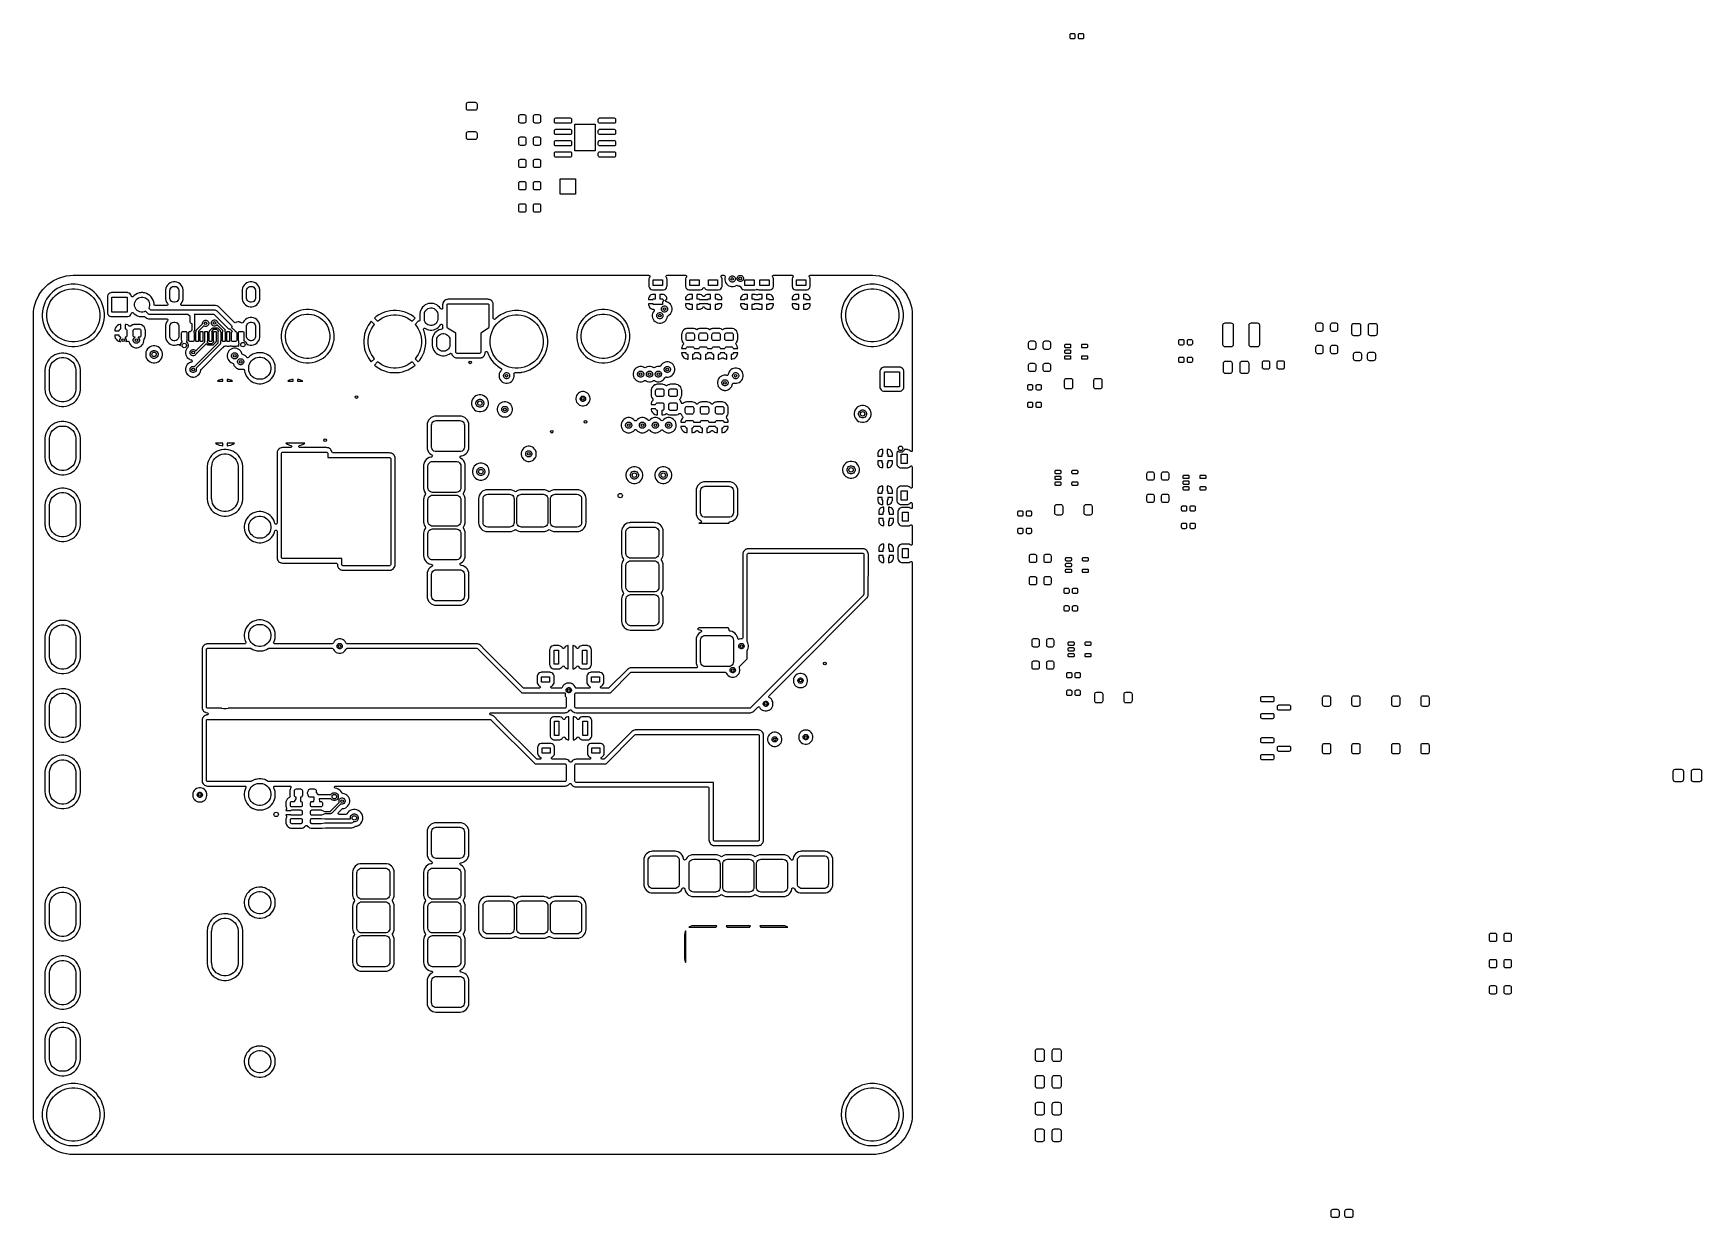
# Model space of a CAD drawing. Extents: x 3.62 to 11.01, y -6.32 to -1.07.
import ezdxf

# ---------------------------------------------------------------- set-up
doc = ezdxf.new("R2010")
doc.units = 0
doc.header["$MEASUREMENT"] = 0
doc.layers.add('BLACK', color=7, linetype='CONTINUOUS')

msp = doc.modelspace()

# ---------------------------------------------------------------- linework, layer by layer
at = {"layer": 'BLACK', "linetype": 'CONTINUOUS'}
for p, q in [((8.213, -1.0707), (8.2134, -1.0686)), ((8.213, -1.0841), (8.213, -1.0707)), ((8.2134, -1.0862), (8.213, -1.0841)), ((8.2134, -1.0686), (8.2146, -1.0668)), ((8.2146, -1.088), (8.2134, -1.0862)), ((8.2146, -1.0668), (8.2164, -1.0656)), ((8.2164, -1.0891), (8.2146, -1.088)), ((8.2164, -1.0656), (8.2185, -1.0652)), ((8.2185, -1.0896), (8.2164, -1.0891)), ((8.2185, -1.0652), (8.2295, -1.0652)), ((8.2295, -1.0896), (8.2185, -1.0896)), ((8.2295, -1.0652), (8.2316, -1.0656)), ((8.2316, -1.0891), (8.2295, -1.0896)), ((8.2316, -1.0656), (8.2334, -1.0668)), ((8.2334, -1.088), (8.2316, -1.0891)), ((8.2334, -1.0668), (8.2346, -1.0686)), ((8.2346, -1.0862), (8.2334, -1.088)), ((8.2346, -1.0686), (8.235, -1.0707)), ((8.235, -1.0841), (8.2346, -1.0862)), ((8.235, -1.0707), (8.235, -1.0841)), ((8.2508, -1.0707), (8.2512, -1.0686)), ((8.2508, -1.0841), (8.2508, -1.0707)), ((8.2512, -1.0862), (8.2508, -1.0841)), ((8.2512, -1.0686), (8.2524, -1.0668)), ((8.2524, -1.088), (8.2512, -1.0862)), ((8.2524, -1.0668), (8.2542, -1.0656)), ((8.2542, -1.0891), (8.2524, -1.088)), ((8.2542, -1.0656), (8.2563, -1.0652)), ((8.2563, -1.0896), (8.2542, -1.0891)), ((8.2563, -1.0652), (8.2673, -1.0652)), ((8.2673, -1.0896), (8.2563, -1.0896)), ((8.2673, -1.0652), (8.2694, -1.0656)), ((8.2694, -1.0891), (8.2673, -1.0896)), ((8.2694, -1.0656), (8.2712, -1.0668)), ((8.2712, -1.088), (8.2694, -1.0891)), ((8.2712, -1.0668), (8.2724, -1.0686)), ((8.2724, -1.0862), (8.2712, -1.088)), ((8.2724, -1.0686), (8.2728, -1.0707)), ((8.2728, -1.0841), (8.2724, -1.0862)), ((8.2728, -1.0707), (8.2728, -1.0841)), ((5.5362, -1.3794), (5.5369, -1.376)), ((5.5362, -1.3971), (5.5362, -1.3794)), ((5.5369, -1.4005), (5.5362, -1.3971)), ((5.5369, -1.376), (5.5388, -1.3732)), ((5.5388, -1.4034), (5.5369, -1.4005)), ((5.5388, -1.3732), (5.5417, -1.3712)), ((5.5417, -1.4053), (5.5388, -1.4034)), ((5.5417, -1.3712), (5.5451, -1.3706)), ((5.5451, -1.406), (5.5417, -1.4053)), ((5.5451, -1.3706), (5.5746, -1.3706)), ((5.5746, -1.3706), (5.578, -1.3712)), ((5.578, -1.4053), (5.5746, -1.406)), ((5.578, -1.3712), (5.5809, -1.3732)), ((5.5809, -1.4034), (5.578, -1.4053)), ((5.5809, -1.3732), (5.5828, -1.376)), ((5.5828, -1.4005), (5.5809, -1.4034)), ((5.5828, -1.376), (5.5835, -1.3794)), ((5.5835, -1.3971), (5.5828, -1.4005)), ((5.5835, -1.3794), (5.5835, -1.3971)), ((5.5746, -1.406), (5.5451, -1.406)), ((5.7687, -1.4333), (5.7693, -1.4303)), ((5.7687, -1.4549), (5.7687, -1.4333)), ((5.7693, -1.4579), (5.7687, -1.4549)), ((5.7693, -1.4303), (5.771, -1.4277)), ((5.771, -1.4605), (5.7693, -1.4579)), ((5.771, -1.4277), (5.7736, -1.426)), ((5.7736, -1.4622), (5.771, -1.4605)), ((5.7736, -1.426), (5.7766, -1.4254)), ((5.7766, -1.4628), (5.7736, -1.4622)), ((5.7766, -1.4254), (5.7923, -1.4254)), ((5.7923, -1.4628), (5.7766, -1.4628)), ((5.7923, -1.4254), (5.7953, -1.426)), ((5.7953, -1.4622), (5.7923, -1.4628)), ((5.7953, -1.426), (5.7979, -1.4277)), ((5.7979, -1.4605), (5.7953, -1.4622)), ((5.7979, -1.4277), (5.7996, -1.4303)), ((5.7996, -1.4579), (5.7979, -1.4605)), ((5.7996, -1.4303), (5.8002, -1.4333)), ((5.8002, -1.4549), (5.7996, -1.4579)), ((5.8002, -1.4333), (5.8002, -1.4549)), ((5.8337, -1.4333), (5.8343, -1.4303)), ((5.8337, -1.4549), (5.8337, -1.4333)), ((5.8343, -1.4579), (5.8337, -1.4549)), ((5.8343, -1.4303), (5.836, -1.4277)), ((5.836, -1.4605), (5.8343, -1.4579)), ((5.836, -1.4277), (5.8385, -1.426)), ((5.8385, -1.4622), (5.836, -1.4605)), ((5.8385, -1.426), (5.8415, -1.4254)), ((5.8415, -1.4628), (5.8385, -1.4622)), ((5.8415, -1.4254), (5.8573, -1.4254)), ((5.8573, -1.4628), (5.8415, -1.4628)), ((5.8573, -1.4254), (5.8603, -1.426)), ((5.8603, -1.4622), (5.8573, -1.4628)), ((5.8603, -1.426), (5.8629, -1.4277)), ((5.8629, -1.4605), (5.8603, -1.4622)), ((5.8629, -1.4277), (5.8646, -1.4303)), ((5.8646, -1.4579), (5.8629, -1.4605)), ((5.8646, -1.4303), (5.8652, -1.4333)), ((5.8652, -1.4549), (5.8646, -1.4579)), ((5.8652, -1.4333), (5.8652, -1.4549)), ((5.9264, -1.4461), (5.9268, -1.4438)), ((5.9264, -1.4579), (5.9264, -1.4461)), ((5.9268, -1.4601), (5.9264, -1.4579)), ((5.9268, -1.4438), (5.9281, -1.4419)), ((5.9281, -1.462), (5.9268, -1.4601)), ((5.9281, -1.4419), (5.93, -1.4406)), ((5.93, -1.4633), (5.9281, -1.462)), ((5.93, -1.4406), (5.9323, -1.4402)), ((5.9323, -1.4638), (5.93, -1.4633)), ((5.9323, -1.4402), (5.9972, -1.4402)), ((5.9972, -1.4638), (5.9323, -1.4638)), ((5.9972, -1.4402), (5.9995, -1.4406)), ((5.9995, -1.4633), (5.9972, -1.4638)), ((5.9995, -1.4406), (6.0014, -1.4419)), ((6.0014, -1.462), (5.9995, -1.4633)), ((6.0014, -1.4419), (6.0027, -1.4438)), ((6.0027, -1.4601), (6.0014, -1.462)), ((6.0027, -1.4438), (6.0031, -1.4461)), ((6.0031, -1.4579), (6.0027, -1.4601)), ((6.0031, -1.4461), (6.0031, -1.4579)), ((6.0171, -1.586), (6.0171, -1.4679)), ((6.0171, -1.4679), (6.1073, -1.4679)), ((6.1073, -1.4679), (6.1073, -1.586)), ((6.1213, -1.4461), (6.1217, -1.4438)), ((6.1213, -1.4579), (6.1213, -1.4461)), ((6.1217, -1.4601), (6.1213, -1.4579)), ((6.1217, -1.4438), (6.123, -1.4419)), ((6.123, -1.462), (6.1217, -1.4601)), ((6.123, -1.4419), (6.1249, -1.4406)), ((6.1249, -1.4633), (6.123, -1.462)), ((6.1249, -1.4406), (6.1272, -1.4402)), ((6.1272, -1.4638), (6.1249, -1.4633)), ((6.1272, -1.4402), (6.1921, -1.4402)), ((6.1921, -1.4638), (6.1272, -1.4638)), ((6.1921, -1.4402), (6.1944, -1.4406)), ((6.1944, -1.4633), (6.1921, -1.4638)), ((6.1944, -1.4406), (6.1963, -1.4419)), ((6.1963, -1.462), (6.1944, -1.4633)), ((6.1963, -1.4419), (6.1976, -1.4438)), ((6.1976, -1.4601), (6.1963, -1.462)), ((6.1976, -1.4438), (6.198, -1.4461)), ((6.198, -1.4579), (6.1976, -1.4601)), ((6.198, -1.4461), (6.198, -1.4579)), ((5.5362, -1.5094), (5.5369, -1.506)), ((5.5362, -1.5271), (5.5362, -1.5094)), ((5.5369, -1.5305), (5.5362, -1.5271)), ((5.5369, -1.506), (5.5388, -1.5031)), ((5.5388, -1.5333), (5.5369, -1.5305)), ((5.5388, -1.5031), (5.5417, -1.5012)), ((5.5417, -1.5353), (5.5388, -1.5333)), ((5.5417, -1.5012), (5.5451, -1.5005)), ((5.5451, -1.5359), (5.5417, -1.5353)), ((5.5451, -1.5005), (5.5746, -1.5005)), ((5.5746, -1.5359), (5.5451, -1.5359)), ((5.5746, -1.5005), (5.578, -1.5012)), ((5.578, -1.5353), (5.5746, -1.5359)), ((5.578, -1.5012), (5.5809, -1.5031)), ((5.5809, -1.5333), (5.578, -1.5353)), ((5.5809, -1.5031), (5.5828, -1.506)), ((5.5828, -1.5305), (5.5809, -1.5333)), ((5.5828, -1.506), (5.5835, -1.5094)), ((5.5835, -1.5271), (5.5828, -1.5305)), ((5.5835, -1.5094), (5.5835, -1.5271)), ((5.7687, -1.5321), (5.7693, -1.5291)), ((5.7687, -1.5537), (5.7687, -1.5321)), ((5.7693, -1.5291), (5.771, -1.5265)), ((5.771, -1.5265), (5.7736, -1.5248)), ((5.7736, -1.5248), (5.7766, -1.5242)), ((5.7766, -1.5242), (5.7923, -1.5242)), ((5.7923, -1.5242), (5.7953, -1.5248)), ((5.7953, -1.5248), (5.7979, -1.5265)), ((5.7979, -1.5265), (5.7996, -1.5291)), ((5.7996, -1.5291), (5.8002, -1.5321)), ((5.8002, -1.5321), (5.8002, -1.5537)), ((5.8337, -1.5321), (5.8343, -1.5291)), ((5.8337, -1.5537), (5.8337, -1.5321)), ((5.8343, -1.5291), (5.836, -1.5265)), ((5.836, -1.5265), (5.8385, -1.5248)), ((5.8385, -1.5248), (5.8415, -1.5242)), ((5.8415, -1.5242), (5.8573, -1.5242)), ((5.8573, -1.5242), (5.8603, -1.5248)), ((5.8603, -1.5248), (5.8629, -1.5265)), ((5.8629, -1.5265), (5.8646, -1.5291)), ((5.8646, -1.5291), (5.8652, -1.5321)), ((5.8652, -1.5321), (5.8652, -1.5537)), ((5.9264, -1.4961), (5.9268, -1.4938)), ((5.9264, -1.5079), (5.9264, -1.4961)), ((5.9268, -1.5101), (5.9264, -1.5079)), ((5.9264, -1.5461), (5.9268, -1.5438)), ((5.9264, -1.5579), (5.9264, -1.5461)), ((5.9268, -1.4938), (5.9281, -1.4919)), ((5.9281, -1.512), (5.9268, -1.5101)), ((5.9268, -1.5438), (5.9281, -1.5419)), ((5.9281, -1.4919), (5.93, -1.4906)), ((5.93, -1.5133), (5.9281, -1.512)), ((5.9281, -1.5419), (5.93, -1.5406)), ((5.93, -1.4906), (5.9323, -1.4902)), ((5.9323, -1.5138), (5.93, -1.5133)), ((5.93, -1.5406), (5.9323, -1.5402)), ((5.9323, -1.4902), (5.9972, -1.4902)), ((5.9972, -1.5138), (5.9323, -1.5138)), ((5.9323, -1.5402), (5.9972, -1.5402)), ((5.9972, -1.4902), (5.9995, -1.4906)), ((5.9995, -1.5133), (5.9972, -1.5138)), ((5.9972, -1.5402), (5.9995, -1.5406)), ((5.9995, -1.4906), (6.0014, -1.4919)), ((6.0014, -1.512), (5.9995, -1.5133)), ((5.9995, -1.5406), (6.0014, -1.5419)), ((6.0014, -1.4919), (6.0027, -1.4938)), ((6.0027, -1.5101), (6.0014, -1.512)), ((6.0014, -1.5419), (6.0027, -1.5438)), ((6.0027, -1.4938), (6.0031, -1.4961)), ((6.0031, -1.5079), (6.0027, -1.5101)), ((6.0027, -1.5438), (6.0031, -1.5461)), ((6.0031, -1.4961), (6.0031, -1.5079)), ((6.0031, -1.5461), (6.0031, -1.5579)), ((6.1213, -1.4961), (6.1217, -1.4938)), ((6.1213, -1.5079), (6.1213, -1.4961)), ((6.1217, -1.5101), (6.1213, -1.5079)), ((6.1213, -1.5461), (6.1217, -1.5438)), ((6.1213, -1.5579), (6.1213, -1.5461)), ((6.1217, -1.4938), (6.123, -1.4919)), ((6.123, -1.512), (6.1217, -1.5101)), ((6.1217, -1.5438), (6.123, -1.5419)), ((6.123, -1.4919), (6.1249, -1.4906)), ((6.1249, -1.5133), (6.123, -1.512)), ((6.123, -1.5419), (6.1249, -1.5406)), ((6.1249, -1.4906), (6.1272, -1.4902)), ((6.1272, -1.5138), (6.1249, -1.5133)), ((6.1249, -1.5406), (6.1272, -1.5402)), ((6.1272, -1.4902), (6.1921, -1.4902)), ((6.1921, -1.5138), (6.1272, -1.5138)), ((6.1272, -1.5402), (6.1921, -1.5402)), ((6.1921, -1.4902), (6.1944, -1.4906)), ((6.1944, -1.5133), (6.1921, -1.5138)), ((6.1921, -1.5402), (6.1944, -1.5406)), ((6.1944, -1.4906), (6.1963, -1.4919)), ((6.1963, -1.512), (6.1944, -1.5133)), ((6.1944, -1.5406), (6.1963, -1.5419)), ((6.1963, -1.4919), (6.1976, -1.4938)), ((6.1976, -1.5101), (6.1963, -1.512)), ((6.1963, -1.5419), (6.1976, -1.5438)), ((6.1976, -1.4938), (6.198, -1.4961)), ((6.198, -1.5079), (6.1976, -1.5101)), ((6.1976, -1.5438), (6.198, -1.5461)), ((6.198, -1.4961), (6.198, -1.5079)), ((6.198, -1.5461), (6.198, -1.5579)), ((5.7693, -1.5568), (5.7687, -1.5537)), ((5.771, -1.5593), (5.7693, -1.5568)), ((5.7693, -1.6279), (5.771, -1.6253)), ((5.7736, -1.561), (5.771, -1.5593)), ((5.771, -1.6253), (5.7736, -1.6236)), ((5.7766, -1.5616), (5.7736, -1.561)), ((5.7736, -1.6236), (5.7766, -1.623)), ((5.7923, -1.5616), (5.7766, -1.5616)), ((5.7766, -1.623), (5.7923, -1.623)), ((5.7953, -1.561), (5.7923, -1.5616)), ((5.7923, -1.623), (5.7953, -1.6236)), ((5.7979, -1.5593), (5.7953, -1.561)), ((5.7953, -1.6236), (5.7979, -1.6253)), ((5.7996, -1.5568), (5.7979, -1.5593)), ((5.7979, -1.6253), (5.7996, -1.6279)), ((5.8002, -1.5537), (5.7996, -1.5568)), ((5.8343, -1.5568), (5.8337, -1.5537)), ((5.836, -1.5593), (5.8343, -1.5568)), ((5.8343, -1.6279), (5.836, -1.6253)), ((5.8385, -1.561), (5.836, -1.5593)), ((5.836, -1.6253), (5.8385, -1.6236)), ((5.8415, -1.5616), (5.8385, -1.561)), ((5.8385, -1.6236), (5.8415, -1.623)), ((5.8573, -1.5616), (5.8415, -1.5616)), ((5.8415, -1.623), (5.8573, -1.623)), ((5.8603, -1.561), (5.8573, -1.5616)), ((5.8573, -1.623), (5.8603, -1.6236)), ((5.8629, -1.5593), (5.8603, -1.561)), ((5.8603, -1.6236), (5.8629, -1.6253)), ((5.8646, -1.5568), (5.8629, -1.5593)), ((5.8629, -1.6253), (5.8646, -1.6279)), ((5.8652, -1.5537), (5.8646, -1.5568)), ((5.9268, -1.5601), (5.9264, -1.5579)), ((5.9264, -1.5961), (5.9268, -1.5938)), ((5.9264, -1.6079), (5.9264, -1.5961)), ((5.9268, -1.6101), (5.9264, -1.6079)), ((5.9281, -1.562), (5.9268, -1.5601)), ((5.9268, -1.5938), (5.9281, -1.5919)), ((5.9281, -1.612), (5.9268, -1.6101)), ((5.93, -1.5633), (5.9281, -1.562)), ((5.9281, -1.5919), (5.93, -1.5906)), ((5.93, -1.6133), (5.9281, -1.612)), ((5.9323, -1.5638), (5.93, -1.5633)), ((5.93, -1.5906), (5.9323, -1.5902)), ((5.9323, -1.6138), (5.93, -1.6133)), ((5.9972, -1.5638), (5.9323, -1.5638)), ((5.9323, -1.5902), (5.9972, -1.5902)), ((5.9972, -1.6138), (5.9323, -1.6138)), ((5.9995, -1.5633), (5.9972, -1.5638)), ((5.9972, -1.5902), (5.9995, -1.5906)), ((5.9995, -1.6133), (5.9972, -1.6138)), ((6.0014, -1.562), (5.9995, -1.5633)), ((5.9995, -1.5906), (6.0014, -1.5919)), ((6.0014, -1.612), (5.9995, -1.6133)), ((6.0027, -1.5601), (6.0014, -1.562)), ((6.0014, -1.5919), (6.0027, -1.5938)), ((6.0027, -1.6101), (6.0014, -1.612)), ((6.0031, -1.5579), (6.0027, -1.5601)), ((6.0027, -1.5938), (6.0031, -1.5961)), ((6.0031, -1.6079), (6.0027, -1.6101)), ((6.0031, -1.5961), (6.0031, -1.6079)), ((6.1073, -1.586), (6.0171, -1.586)), ((6.1217, -1.5601), (6.1213, -1.5579)), ((6.1213, -1.5961), (6.1217, -1.5938)), ((6.1213, -1.6079), (6.1213, -1.5961)), ((6.1217, -1.6101), (6.1213, -1.6079)), ((6.123, -1.562), (6.1217, -1.5601)), ((6.1217, -1.5938), (6.123, -1.5919)), ((6.123, -1.612), (6.1217, -1.6101)), ((6.1249, -1.5633), (6.123, -1.562)), ((6.123, -1.5919), (6.1249, -1.5906)), ((6.1249, -1.6133), (6.123, -1.612)), ((6.1272, -1.5638), (6.1249, -1.5633)), ((6.1249, -1.5906), (6.1272, -1.5902)), ((6.1272, -1.6138), (6.1249, -1.6133)), ((6.1921, -1.5638), (6.1272, -1.5638)), ((6.1272, -1.5902), (6.1921, -1.5902)), ((6.1921, -1.6138), (6.1272, -1.6138)), ((6.1944, -1.5633), (6.1921, -1.5638)), ((6.1921, -1.5902), (6.1944, -1.5906)), ((6.1944, -1.6133), (6.1921, -1.6138)), ((6.1963, -1.562), (6.1944, -1.5633)), ((6.1944, -1.5906), (6.1963, -1.5919)), ((6.1963, -1.612), (6.1944, -1.6133)), ((6.1976, -1.5601), (6.1963, -1.562)), ((6.1963, -1.5919), (6.1976, -1.5938)), ((6.1976, -1.6101), (6.1963, -1.612)), ((6.198, -1.5579), (6.1976, -1.5601)), ((6.1976, -1.5938), (6.198, -1.5961)), ((6.198, -1.6079), (6.1976, -1.6101)), ((6.198, -1.5961), (6.198, -1.6079)), ((5.7687, -1.6309), (5.7693, -1.6279)), ((5.7687, -1.6526), (5.7687, -1.6309)), ((5.7693, -1.6556), (5.7687, -1.6526)), ((5.771, -1.6581), (5.7693, -1.6556)), ((5.7736, -1.6598), (5.771, -1.6581)), ((5.7766, -1.6604), (5.7736, -1.6598)), ((5.7923, -1.6604), (5.7766, -1.6604)), ((5.7953, -1.6598), (5.7923, -1.6604)), ((5.7979, -1.6581), (5.7953, -1.6598)), ((5.7996, -1.6556), (5.7979, -1.6581)), ((5.7996, -1.6279), (5.8002, -1.6309)), ((5.8002, -1.6526), (5.7996, -1.6556)), ((5.8002, -1.6309), (5.8002, -1.6526)), ((5.8337, -1.6309), (5.8343, -1.6279)), ((5.8337, -1.6526), (5.8337, -1.6309)), ((5.8343, -1.6556), (5.8337, -1.6526)), ((5.836, -1.6581), (5.8343, -1.6556)), ((5.8385, -1.6598), (5.836, -1.6581)), ((5.8415, -1.6604), (5.8385, -1.6598)), ((5.8573, -1.6604), (5.8415, -1.6604)), ((5.8603, -1.6598), (5.8573, -1.6604)), ((5.8629, -1.6581), (5.8603, -1.6598)), ((5.8646, -1.6556), (5.8629, -1.6581)), ((5.8646, -1.6279), (5.8652, -1.6309)), ((5.8652, -1.6526), (5.8646, -1.6556)), ((5.8652, -1.6309), (5.8652, -1.6526)), ((5.7687, -1.7297), (5.7693, -1.7267)), ((5.7687, -1.7514), (5.7687, -1.7297)), ((5.7693, -1.7544), (5.7687, -1.7514)), ((5.7693, -1.7267), (5.771, -1.7242)), ((5.771, -1.7569), (5.7693, -1.7544)), ((5.771, -1.7242), (5.7736, -1.7224)), ((5.7736, -1.7587), (5.771, -1.7569)), ((5.7736, -1.7224), (5.7766, -1.7219)), ((5.7766, -1.7593), (5.7736, -1.7587)), ((5.7766, -1.7219), (5.7923, -1.7219)), ((5.7923, -1.7593), (5.7766, -1.7593)), ((5.7923, -1.7219), (5.7953, -1.7224)), ((5.7953, -1.7587), (5.7923, -1.7593)), ((5.7953, -1.7224), (5.7979, -1.7242)), ((5.7979, -1.7569), (5.7953, -1.7587)), ((5.7979, -1.7242), (5.7996, -1.7267)), ((5.7996, -1.7544), (5.7979, -1.7569)), ((5.7996, -1.7267), (5.8002, -1.7297)), ((5.8002, -1.7514), (5.7996, -1.7544)), ((5.8002, -1.7297), (5.8002, -1.7514)), ((5.8337, -1.7297), (5.8343, -1.7267)), ((5.8337, -1.7514), (5.8337, -1.7297)), ((5.8343, -1.7544), (5.8337, -1.7514)), ((5.8343, -1.7267), (5.836, -1.7242)), ((5.836, -1.7569), (5.8343, -1.7544)), ((5.836, -1.7242), (5.8385, -1.7224)), ((5.8385, -1.7587), (5.836, -1.7569)), ((5.8385, -1.7224), (5.8415, -1.7219)), ((5.8415, -1.7593), (5.8385, -1.7587)), ((5.8415, -1.7219), (5.8573, -1.7219)), ((5.8573, -1.7593), (5.8415, -1.7593)), ((5.8573, -1.7219), (5.8603, -1.7224)), ((5.8603, -1.7587), (5.8573, -1.7593)), ((5.8603, -1.7224), (5.8629, -1.7242)), ((5.8629, -1.7569), (5.8603, -1.7587)), ((5.8629, -1.7242), (5.8646, -1.7267)), ((5.8646, -1.7544), (5.8629, -1.7569)), ((5.8646, -1.7267), (5.8652, -1.7297)), ((5.8652, -1.7514), (5.8646, -1.7544)), ((5.8652, -1.7297), (5.8652, -1.7514)), ((5.9528, -1.7776), (5.9528, -1.7106)), ((5.9528, -1.7106), (6.0197, -1.7106)), ((6.0197, -1.7106), (6.0197, -1.7776)), ((5.7687, -1.8285), (5.7693, -1.8255)), ((5.7687, -1.8502), (5.7687, -1.8285)), ((5.7693, -1.8255), (5.771, -1.823)), ((5.771, -1.823), (5.7736, -1.8213)), ((5.7736, -1.8213), (5.7766, -1.8207)), ((5.7766, -1.8207), (5.7923, -1.8207)), ((5.7923, -1.8207), (5.7953, -1.8213)), ((5.7953, -1.8213), (5.7979, -1.823)), ((5.7979, -1.823), (5.7996, -1.8255)), ((5.7996, -1.8255), (5.8002, -1.8285)), ((5.8002, -1.8285), (5.8002, -1.8502)), ((5.8337, -1.8285), (5.8343, -1.8255)), ((5.8337, -1.8502), (5.8337, -1.8285)), ((5.8343, -1.8255), (5.836, -1.823)), ((5.836, -1.823), (5.8385, -1.8213)), ((5.8385, -1.8213), (5.8415, -1.8207)), ((5.8415, -1.8207), (5.8573, -1.8207)), ((5.8573, -1.8207), (5.8603, -1.8213)), ((5.8603, -1.8213), (5.8629, -1.823)), ((5.8629, -1.823), (5.8646, -1.8255)), ((5.8646, -1.8255), (5.8652, -1.8285)), ((5.8652, -1.8285), (5.8652, -1.8502)), ((6.0197, -1.7776), (5.9528, -1.7776)), ((5.7693, -1.8532), (5.7687, -1.8502)), ((5.771, -1.8558), (5.7693, -1.8532)), ((5.7736, -1.8575), (5.771, -1.8558)), ((5.7766, -1.8581), (5.7736, -1.8575)), ((5.7923, -1.8581), (5.7766, -1.8581)), ((5.7953, -1.8575), (5.7923, -1.8581)), ((5.7979, -1.8558), (5.7953, -1.8575)), ((5.7996, -1.8532), (5.7979, -1.8558)), ((5.8002, -1.8502), (5.7996, -1.8532)), ((5.8343, -1.8532), (5.8337, -1.8502)), ((5.836, -1.8558), (5.8343, -1.8532)), ((5.8385, -1.8575), (5.836, -1.8558)), ((5.8415, -1.8581), (5.8385, -1.8575)), ((5.8573, -1.8581), (5.8415, -1.8581)), ((5.8603, -1.8575), (5.8573, -1.8581)), ((5.8629, -1.8558), (5.8603, -1.8575)), ((5.8646, -1.8532), (5.8629, -1.8558)), ((5.8652, -1.8502), (5.8646, -1.8532)), ((3.7329, -2.1484), (3.7473, -2.1439)), ((3.7473, -2.1439), (3.7477, -2.1438)), ((3.7477, -2.1438), (3.7623, -2.1406)), ((3.7623, -2.1406), (3.7628, -2.1405)), ((3.7628, -2.1405), (3.7777, -2.1385)), ((3.7777, -2.1385), (3.7781, -2.1385)), ((3.7781, -2.1385), (3.7932, -2.1378)), ((3.7932, -2.1378), (3.7934, -2.1378)), ((3.7934, -2.1378), (3.7959, -2.1378)), ((3.7959, -2.1378), (6.3455, -2.1378)), ((6.3455, -2.1378), (6.346, -2.138)), ((6.346, -2.138), (6.3465, -2.1379)), ((6.3465, -2.1379), (6.3473, -2.1383)), ((6.3473, -2.1383), (6.3482, -2.1386)), ((6.3482, -2.1386), (6.3485, -2.139)), ((6.3485, -2.139), (6.349, -2.1392)), ((6.349, -2.1392), (6.3494, -2.14)), ((6.3494, -2.14), (6.35, -2.1407)), ((6.3501, -2.1444), (6.3494, -2.1456)), ((6.35, -2.1407), (6.35, -2.1412)), ((6.35, -2.1412), (6.3503, -2.1417)), ((6.3503, -2.1434), (6.3501, -2.1439)), ((6.3501, -2.1439), (6.3501, -2.1444)), ((6.3503, -2.1417), (6.3502, -2.1425)), ((6.3502, -2.1425), (6.3503, -2.1434)), ((6.4213, -2.143), (6.4219, -2.1404)), ((6.4222, -2.1456), (6.4213, -2.143)), ((6.4219, -2.1404), (6.4238, -2.1384)), ((6.4238, -2.1384), (6.4261, -2.1378)), ((6.4261, -2.1378), (6.5079, -2.1378)), ((6.5079, -2.1378), (6.5106, -2.1386)), ((6.5106, -2.1386), (6.5124, -2.1407)), ((6.5127, -2.1434), (6.5118, -2.1456)), ((6.5124, -2.1407), (6.5127, -2.1434)), ((6.6654, -2.142), (6.6658, -2.1412)), ((6.6655, -2.1425), (6.6654, -2.142)), ((6.6654, -2.143), (6.6655, -2.1425)), ((6.6657, -2.1439), (6.6654, -2.143)), ((6.6658, -2.1447), (6.6657, -2.1439)), ((6.6658, -2.1412), (6.666, -2.1404)), ((6.6661, -2.1451), (6.6658, -2.1447)), ((6.666, -2.1404), (6.6663, -2.14)), ((6.6663, -2.1456), (6.6661, -2.1451)), ((6.6663, -2.14), (6.6665, -2.1395)), ((6.6665, -2.1395), (6.6673, -2.139)), ((6.6673, -2.139), (6.6679, -2.1384)), ((6.6679, -2.1384), (6.6685, -2.1383)), ((6.6685, -2.1383), (6.6689, -2.138)), ((6.6689, -2.138), (6.6702, -2.1378)), ((6.6702, -2.1378), (6.6786, -2.1378)), ((6.6786, -2.1378), (6.6813, -2.1386)), ((6.6813, -2.1386), (6.6831, -2.1407)), ((6.6833, -2.1443), (6.682, -2.1507)), ((6.6831, -2.1407), (6.6835, -2.1434)), ((6.6835, -2.1434), (6.6833, -2.1441)), ((6.6833, -2.1441), (6.6833, -2.1443)), ((6.7045, -2.1456), (6.7071, -2.1431)), ((6.7071, -2.1431), (6.7102, -2.1413)), ((6.7102, -2.1413), (6.7137, -2.1404)), ((6.7137, -2.1404), (6.7173, -2.1404)), ((6.7173, -2.1404), (6.7207, -2.1413)), ((6.7207, -2.1413), (6.7239, -2.1431)), ((6.7239, -2.1431), (6.7264, -2.1456)), ((6.7381, -2.1463), (6.7399, -2.1432)), ((6.7399, -2.1432), (6.7424, -2.1406)), ((6.7424, -2.1406), (6.7455, -2.1388)), ((6.7455, -2.1388), (6.749, -2.1379)), ((6.749, -2.1379), (6.7526, -2.1379)), ((6.7526, -2.1379), (6.7561, -2.1388)), ((6.7561, -2.1388), (6.7592, -2.1406)), ((6.7592, -2.1406), (6.7618, -2.1432)), ((6.7618, -2.1432), (6.7636, -2.1463)), ((6.8937, -2.143), (6.8943, -2.1404)), ((6.8947, -2.1456), (6.8937, -2.143)), ((6.8943, -2.1404), (6.8962, -2.1384)), ((6.8962, -2.1384), (6.8986, -2.1378)), ((6.8986, -2.1378), (6.9804, -2.1378)), ((6.9804, -2.1378), (6.983, -2.1386)), ((6.983, -2.1386), (6.9848, -2.1407)), ((6.9852, -2.1434), (6.9843, -2.1456)), ((6.9848, -2.1407), (6.9852, -2.1434)), ((7.0561, -2.143), (7.0567, -2.1404)), ((7.0571, -2.1456), (7.0561, -2.143)), ((7.0567, -2.1404), (7.0586, -2.1384)), ((7.0586, -2.1384), (7.061, -2.1378)), ((7.061, -2.1378), (7.334, -2.1378)), ((7.334, -2.1378), (7.3365, -2.1378)), ((7.3365, -2.1378), (7.3367, -2.1378)), ((7.3367, -2.1378), (7.3518, -2.1385)), ((7.3518, -2.1385), (7.3523, -2.1385)), ((7.3523, -2.1385), (7.3672, -2.1405)), ((7.3672, -2.1405), (7.3676, -2.1406)), ((7.3676, -2.1406), (7.3823, -2.1438)), ((7.3823, -2.1438), (7.3827, -2.1439)), ((7.3827, -2.1439), (7.397, -2.1484)), ((3.64, -2.2262), (3.6481, -2.2135)), ((3.6481, -2.2135), (3.6483, -2.2132)), ((3.6483, -2.2132), (3.6575, -2.2013)), ((3.6575, -2.2013), (3.6577, -2.2009)), ((3.6577, -2.2009), (3.6679, -2.1899)), ((3.6679, -2.1899), (3.6682, -2.1896)), ((3.6682, -2.1896), (3.6793, -2.1794)), ((3.6793, -2.1794), (3.6796, -2.1791)), ((3.6796, -2.1791), (3.6915, -2.17)), ((3.7006, -2.2127), (3.6911, -2.2223)), ((3.6915, -2.17), (3.6919, -2.1697)), ((3.6919, -2.1697), (3.7046, -2.1617)), ((3.7111, -2.2041), (3.7006, -2.2127)), ((3.7046, -2.1617), (3.7049, -2.1614)), ((3.7049, -2.1614), (3.7183, -2.1545)), ((3.7224, -2.1966), (3.7111, -2.2041)), ((3.7111, -2.2041), (3.7111, -2.2041)), ((3.7146, -2.2269), (3.725, -2.2186)), ((3.7183, -2.1545), (3.7186, -2.1543)), ((3.7186, -2.1543), (3.7325, -2.1486)), ((3.7343, -2.1902), (3.7224, -2.1966)), ((3.7224, -2.1966), (3.7224, -2.1966)), ((3.725, -2.2186), (3.7362, -2.2116)), ((3.7325, -2.1486), (3.7329, -2.1484)), ((3.7468, -2.185), (3.7343, -2.1902)), ((3.7343, -2.1902), (3.7343, -2.1902)), ((3.7362, -2.2116), (3.7481, -2.2058)), ((3.7598, -2.1811), (3.7468, -2.185)), ((3.7481, -2.2058), (3.7606, -2.2015)), ((3.7731, -2.1785), (3.7598, -2.1811)), ((3.7606, -2.2015), (3.7735, -2.1985)), ((3.7835, -2.1774), (3.7731, -2.1785)), ((3.7735, -2.1985), (3.7867, -2.197)), ((3.7865, -2.1771), (3.7835, -2.1774)), ((3.8001, -2.1771), (3.7865, -2.1771)), ((3.7867, -2.197), (3.7999, -2.197)), ((3.7999, -2.197), (3.8131, -2.1985)), ((3.8034, -2.1775), (3.8001, -2.1771)), ((3.8136, -2.1785), (3.8034, -2.1775)), ((3.8131, -2.1985), (3.826, -2.2015)), ((3.8268, -2.1811), (3.8136, -2.1785)), ((3.8136, -2.1785), (3.8136, -2.1785)), ((3.826, -2.2015), (3.8385, -2.2058)), ((3.8398, -2.185), (3.8268, -2.1811)), ((3.8385, -2.2058), (3.8504, -2.2116)), ((3.8523, -2.1902), (3.8398, -2.185)), ((3.8504, -2.2116), (3.8617, -2.2186)), ((3.8642, -2.1966), (3.8523, -2.1902)), ((3.8523, -2.1902), (3.8523, -2.1902)), ((3.8617, -2.2186), (3.872, -2.2269)), ((3.8755, -2.2041), (3.8642, -2.1966)), ((3.8642, -2.1966), (3.8642, -2.1966)), ((3.8642, -2.1966), (3.8642, -2.1966)), ((3.886, -2.2127), (3.8755, -2.2041)), ((3.8755, -2.2041), (3.8755, -2.2041)), ((3.8755, -2.2041), (3.8755, -2.2041)), ((3.8955, -2.2223), (3.886, -2.2127)), ((3.955, -2.2168), (3.9505, -2.2202)), ((3.9603, -2.2148), (3.955, -2.2168)), ((3.955, -2.2168), (3.955, -2.2168)), ((3.9627, -2.2145), (3.9603, -2.2148)), ((4.0334, -2.2145), (3.9627, -2.2145)), ((3.9627, -2.2145), (3.9627, -2.2145)), ((4.0357, -2.2148), (4.0334, -2.2145)), ((4.0334, -2.2145), (4.0334, -2.2145)), ((4.0334, -2.2145), (4.0334, -2.2145)), ((4.0334, -2.2145), (4.0334, -2.2145)), ((4.041, -2.2168), (4.0357, -2.2148)), ((4.0357, -2.2148), (4.0357, -2.2148)), ((4.0456, -2.2202), (4.041, -2.2168)), ((4.041, -2.2168), (4.041, -2.2168)), ((4.0776, -2.2184), (4.0702, -2.2222)), ((4.0856, -2.2159), (4.0776, -2.2184)), ((4.0919, -2.2149), (4.0856, -2.2159)), ((4.0938, -2.2145), (4.0919, -2.2149)), ((4.1022, -2.2145), (4.0938, -2.2145)), ((4.1041, -2.2149), (4.1022, -2.2145)), ((4.1105, -2.2159), (4.1041, -2.2149)), ((4.1184, -2.2184), (4.1105, -2.2159)), ((4.1105, -2.2159), (4.1105, -2.2159)), ((4.1105, -2.2159), (4.1105, -2.2159)), ((4.1259, -2.2222), (4.1184, -2.2184)), ((4.1184, -2.2184), (4.1184, -2.2184)), ((4.1184, -2.2184), (4.1184, -2.2184)), ((4.2035, -2.1946), (4.2019, -2.2022)), ((4.2019, -2.2022), (4.2019, -2.2022)), ((4.2019, -2.2022), (4.2019, -2.2415)), ((4.2064, -2.1874), (4.2035, -2.1946)), ((4.2035, -2.1946), (4.2035, -2.1946)), ((4.2107, -2.181), (4.2064, -2.1874)), ((4.2064, -2.1874), (4.2064, -2.1874)), ((4.2162, -2.1755), (4.2107, -2.181)), ((4.2107, -2.181), (4.2107, -2.181)), ((4.2227, -2.1712), (4.2162, -2.1755)), ((4.2162, -2.1755), (4.2162, -2.1755)), ((4.2217, -2.2061), (4.2218, -2.2035)), ((4.2217, -2.2376), (4.2217, -2.2061)), ((4.2218, -2.2035), (4.2232, -2.1986)), ((4.2298, -2.1682), (4.2227, -2.1712)), ((4.2227, -2.1712), (4.2227, -2.1712)), ((4.2232, -2.1986), (4.2257, -2.1941)), ((4.2257, -2.1941), (4.2294, -2.1905)), ((4.2294, -2.1905), (4.2338, -2.1879)), ((4.2375, -2.1667), (4.2298, -2.1682)), ((4.2298, -2.1682), (4.2298, -2.1682)), ((4.2338, -2.1879), (4.2388, -2.1866)), ((4.2452, -2.1667), (4.2375, -2.1667)), ((4.2375, -2.1667), (4.2375, -2.1667)), ((4.2388, -2.1866), (4.2439, -2.1866)), ((4.2439, -2.1866), (4.2489, -2.1879)), ((4.2528, -2.1682), (4.2452, -2.1667)), ((4.2452, -2.1667), (4.2452, -2.1667)), ((4.2489, -2.1879), (4.2533, -2.1905)), ((4.26, -2.1712), (4.2528, -2.1682)), ((4.2528, -2.1682), (4.2528, -2.1682)), ((4.2533, -2.1905), (4.257, -2.1941)), ((4.257, -2.1941), (4.2595, -2.1986)), ((4.2595, -2.1986), (4.2609, -2.2035)), ((4.2664, -2.1755), (4.26, -2.1712)), ((4.26, -2.1712), (4.26, -2.1712)), ((4.2609, -2.2035), (4.261, -2.2061)), ((4.261, -2.2061), (4.261, -2.2376)), ((4.2719, -2.181), (4.2664, -2.1755)), ((4.2664, -2.1755), (4.2664, -2.1755)), ((4.2762, -2.1874), (4.2719, -2.181)), ((4.2719, -2.181), (4.2719, -2.181)), ((4.2771, -2.1896), (4.2762, -2.1874)), ((4.2762, -2.1874), (4.2762, -2.1874)), ((4.2792, -2.1946), (4.2771, -2.1896)), ((4.2807, -2.2022), (4.2792, -2.1946)), ((4.2792, -2.1946), (4.2792, -2.1946)), ((4.2792, -2.1946), (4.2792, -2.1946)), ((4.2807, -2.2415), (4.2807, -2.2022)), ((4.5436, -2.1946), (4.5421, -2.2022)), ((4.5421, -2.2022), (4.5421, -2.2022)), ((4.5421, -2.2022), (4.5421, -2.2415)), ((4.5466, -2.1874), (4.5436, -2.1946)), ((4.5436, -2.1946), (4.5436, -2.1946)), ((4.5509, -2.181), (4.5466, -2.1874)), ((4.5466, -2.1874), (4.5466, -2.1874)), ((4.5564, -2.1755), (4.5509, -2.181)), ((4.5509, -2.181), (4.5509, -2.181)), ((4.5628, -2.1712), (4.5564, -2.1755)), ((4.5564, -2.1755), (4.5564, -2.1755)), ((4.5618, -2.2061), (4.562, -2.2035)), ((4.5618, -2.2376), (4.5618, -2.2061)), ((4.562, -2.2035), (4.5633, -2.1986)), ((4.57, -2.1682), (4.5628, -2.1712)), ((4.5628, -2.1712), (4.5628, -2.1712)), ((4.5633, -2.1986), (4.5659, -2.1941)), ((4.5659, -2.1941), (4.5695, -2.1905)), ((4.5695, -2.1905), (4.574, -2.1879)), ((4.5776, -2.1667), (4.57, -2.1682)), ((4.57, -2.1682), (4.57, -2.1682)), ((4.574, -2.1879), (4.5789, -2.1866)), ((4.5854, -2.1667), (4.5776, -2.1667)), ((4.5776, -2.1667), (4.5776, -2.1667)), ((4.5789, -2.1866), (4.5841, -2.1866)), ((4.5841, -2.1866), (4.589, -2.1879)), ((4.593, -2.1682), (4.5854, -2.1667)), ((4.5854, -2.1667), (4.5854, -2.1667)), ((4.589, -2.1879), (4.5935, -2.1905)), ((4.6002, -2.1712), (4.593, -2.1682)), ((4.593, -2.1682), (4.593, -2.1682)), ((4.5935, -2.1905), (4.5971, -2.1941)), ((4.5971, -2.1941), (4.5997, -2.1986)), ((4.5997, -2.1986), (4.601, -2.2035)), ((4.6066, -2.1755), (4.6002, -2.1712)), ((4.6002, -2.1712), (4.6002, -2.1712)), ((4.601, -2.2035), (4.6012, -2.2061)), ((4.6012, -2.2061), (4.6012, -2.2376)), ((4.6121, -2.181), (4.6066, -2.1755)), ((4.6066, -2.1755), (4.6066, -2.1755)), ((4.6164, -2.1874), (4.6121, -2.181)), ((4.6121, -2.181), (4.6121, -2.181)), ((4.6173, -2.1896), (4.6164, -2.1874)), ((4.6164, -2.1874), (4.6164, -2.1874)), ((4.6194, -2.1946), (4.6173, -2.1896)), ((4.6209, -2.2022), (4.6194, -2.1946)), ((4.6194, -2.1946), (4.6194, -2.1946)), ((4.6194, -2.1946), (4.6194, -2.1946)), ((4.6209, -2.2402), (4.6209, -2.2022)), ((6.3457, -2.1532), (6.3455, -2.1556)), ((6.3455, -2.1556), (6.3455, -2.1556)), ((6.3455, -2.1556), (6.3455, -2.1556)), ((6.3455, -2.1556), (6.3455, -2.185)), ((6.3455, -2.185), (6.3455, -2.185)), ((6.3455, -2.185), (6.3457, -2.1873)), ((6.3477, -2.1479), (6.3457, -2.1532)), ((6.3457, -2.1532), (6.3457, -2.1532)), ((6.3457, -2.1873), (6.3477, -2.1926)), ((6.3486, -2.1467), (6.3477, -2.1479)), ((6.3477, -2.1479), (6.3477, -2.1479)), ((6.3477, -2.1926), (6.3477, -2.1926)), ((6.3477, -2.1926), (6.3511, -2.1971)), ((6.3494, -2.1456), (6.3486, -2.1467)), ((6.3511, -2.1971), (6.3511, -2.1971)), ((6.3511, -2.1971), (6.3556, -2.2005)), ((6.3556, -2.2005), (6.3556, -2.2005)), ((6.3556, -2.2005), (6.3609, -2.2025)), ((6.3609, -2.2025), (6.3609, -2.2025)), ((6.3609, -2.2025), (6.3612, -2.2026)), ((6.3612, -2.2026), (6.3633, -2.2028)), ((6.3633, -2.2028), (6.4084, -2.2028)), ((6.3652, -2.1831), (6.3652, -2.1575)), ((6.3652, -2.1575), (6.4065, -2.1575)), ((6.4065, -2.1831), (6.3652, -2.1831)), ((6.4065, -2.1575), (6.4065, -2.1831)), ((6.4084, -2.2028), (6.4107, -2.2025)), ((6.4107, -2.2025), (6.416, -2.2005)), ((6.416, -2.2005), (6.4206, -2.1971)), ((6.4206, -2.1971), (6.424, -2.1926)), ((6.424, -2.1479), (6.4222, -2.1456)), ((6.4246, -2.1496), (6.424, -2.1479)), ((6.424, -2.1479), (6.424, -2.1479)), ((6.424, -2.1926), (6.4259, -2.1873)), ((6.4259, -2.1532), (6.4246, -2.1496)), ((6.4262, -2.1556), (6.4259, -2.1532)), ((6.4259, -2.1873), (6.4262, -2.185)), ((6.4262, -2.185), (6.4262, -2.1556)), ((6.5081, -2.1532), (6.5079, -2.1556)), ((6.5079, -2.1556), (6.5079, -2.1556)), ((6.5079, -2.1556), (6.5079, -2.1556)), ((6.5079, -2.1556), (6.5079, -2.185)), ((6.5079, -2.185), (6.5079, -2.185)), ((6.5079, -2.185), (6.5081, -2.1873)), ((6.5101, -2.1479), (6.5081, -2.1532)), ((6.5081, -2.1532), (6.5081, -2.1532)), ((6.5081, -2.1873), (6.5101, -2.1926)), ((6.511, -2.1467), (6.5101, -2.1479)), ((6.5101, -2.1479), (6.5101, -2.1479)), ((6.5101, -2.1926), (6.5101, -2.1926)), ((6.5101, -2.1926), (6.5135, -2.1971)), ((6.5118, -2.1456), (6.511, -2.1467)), ((6.5135, -2.1971), (6.5135, -2.1971)), ((6.5135, -2.1971), (6.518, -2.2005)), ((6.518, -2.2005), (6.518, -2.2005)), ((6.518, -2.2005), (6.5233, -2.2025)), ((6.5233, -2.2025), (6.5233, -2.2025)), ((6.5233, -2.2025), (6.5236, -2.2026)), ((6.5236, -2.2026), (6.5257, -2.2028)), ((6.5257, -2.2028), (6.5708, -2.2028)), ((6.5276, -2.1831), (6.5276, -2.1575)), ((6.5276, -2.1575), (6.5689, -2.1575)), ((6.5689, -2.1831), (6.5276, -2.1831)), ((6.5689, -2.1575), (6.5689, -2.1831)), ((6.5708, -2.2028), (6.5731, -2.2025)), ((6.5731, -2.2025), (6.5784, -2.2005)), ((6.5784, -2.2005), (6.583, -2.1971)), ((6.583, -2.1971), (6.5852, -2.1942)), ((6.5852, -2.1942), (6.5874, -2.1926)), ((6.5874, -2.1926), (6.5901, -2.1924)), ((6.5901, -2.1924), (6.5925, -2.1937)), ((6.5925, -2.1937), (6.593, -2.1942)), ((6.593, -2.1942), (6.5952, -2.1971)), ((6.5952, -2.1971), (6.5969, -2.1985)), ((6.5969, -2.1985), (6.5997, -2.2005)), ((6.5997, -2.2005), (6.5997, -2.2005)), ((6.5997, -2.2005), (6.605, -2.2025)), ((6.605, -2.2025), (6.605, -2.2025)), ((6.605, -2.2025), (6.6053, -2.2026)), ((6.6053, -2.2026), (6.6074, -2.2028)), ((6.6074, -2.2028), (6.6525, -2.2028)), ((6.6093, -2.1831), (6.6093, -2.1575)), ((6.6093, -2.1575), (6.6506, -2.1575)), ((6.6506, -2.1831), (6.6093, -2.1831)), ((6.6506, -2.1575), (6.6506, -2.1831)), ((6.6525, -2.2028), (6.6548, -2.2025)), ((6.6548, -2.2025), (6.6601, -2.2005)), ((6.6601, -2.2005), (6.6647, -2.1971)), ((6.6647, -2.1971), (6.6681, -2.1926)), ((6.6681, -2.1479), (6.6663, -2.1456)), ((6.6687, -2.1496), (6.6681, -2.1479)), ((6.6681, -2.1479), (6.6681, -2.1479)), ((6.6681, -2.1926), (6.67, -2.1873)), ((6.67, -2.1532), (6.6687, -2.1496)), ((6.6703, -2.1556), (6.67, -2.1532)), ((6.67, -2.1873), (6.6703, -2.185)), ((6.6703, -2.185), (6.6703, -2.1556)), ((6.682, -2.1507), (6.682, -2.1573)), ((6.682, -2.1573), (6.6833, -2.1638)), ((6.6833, -2.1638), (6.6833, -2.1638)), ((6.6833, -2.1638), (6.6858, -2.1699)), ((6.6858, -2.1699), (6.6895, -2.1754)), ((6.6895, -2.1754), (6.6941, -2.18)), ((6.6941, -2.18), (6.6978, -2.1825)), ((6.6978, -2.1825), (6.6996, -2.1837)), ((6.6996, -2.1837), (6.7057, -2.1862)), ((6.7018, -2.1522), (6.7027, -2.1488)), ((6.7018, -2.1558), (6.7018, -2.1522)), ((6.7027, -2.1593), (6.7018, -2.1558)), ((6.7027, -2.1488), (6.7045, -2.1456)), ((6.7045, -2.1624), (6.7027, -2.1593)), ((6.7071, -2.165), (6.7045, -2.1624)), ((6.7057, -2.1862), (6.7111, -2.1873)), ((6.7102, -2.1668), (6.7071, -2.165)), ((6.7137, -2.1677), (6.7102, -2.1668)), ((6.7111, -2.1873), (6.7122, -2.1875)), ((6.7122, -2.1875), (6.7122, -2.1875)), ((6.7122, -2.1875), (6.7122, -2.1875)), ((6.7122, -2.1875), (6.7188, -2.1875)), ((6.7173, -2.1677), (6.7137, -2.1677)), ((6.7207, -2.1668), (6.7173, -2.1677)), ((6.7188, -2.1875), (6.7252, -2.1862)), ((6.7188, -2.1875), (6.7188, -2.1875)), ((6.7239, -2.165), (6.7207, -2.1668)), ((6.7264, -2.1624), (6.7239, -2.165)), ((6.7252, -2.1862), (6.7313, -2.1837)), ((6.7264, -2.1456), (6.7282, -2.1488)), ((6.7282, -2.1593), (6.7264, -2.1624)), ((6.7282, -2.1488), (6.7291, -2.1522)), ((6.7291, -2.1558), (6.7282, -2.1593)), ((6.7291, -2.1522), (6.7291, -2.1558)), ((6.7313, -2.1837), (6.7328, -2.1827)), ((6.7328, -2.1827), (6.7354, -2.1819)), ((6.7354, -2.1819), (6.7374, -2.1823)), ((6.7372, -2.1498), (6.7381, -2.1463)), ((6.7372, -2.1534), (6.7372, -2.1498)), ((6.7381, -2.1568), (6.7372, -2.1534)), ((6.7374, -2.1823), (6.7411, -2.1838)), ((6.7399, -2.16), (6.7381, -2.1568)), ((6.7424, -2.1625), (6.7399, -2.16)), ((6.7411, -2.1838), (6.747, -2.185)), ((6.7455, -2.1643), (6.7424, -2.1625)), ((6.749, -2.1652), (6.7455, -2.1643)), ((6.747, -2.185), (6.7475, -2.1851)), ((6.7475, -2.1851), (6.7475, -2.1851)), ((6.7475, -2.1851), (6.7475, -2.1851)), ((6.7475, -2.1851), (6.748, -2.1851)), ((6.748, -2.1851), (6.7506, -2.1858)), ((6.7526, -2.1652), (6.749, -2.1652)), ((6.7506, -2.1858), (6.7524, -2.1879)), ((6.7524, -2.1879), (6.7525, -2.1882)), ((6.7525, -2.1882), (6.7542, -2.1926)), ((6.7561, -2.1643), (6.7526, -2.1652)), ((6.7542, -2.1926), (6.7542, -2.1926)), ((6.7542, -2.1926), (6.7576, -2.1971)), ((6.7592, -2.1625), (6.7561, -2.1643)), ((6.7576, -2.1971), (6.7576, -2.1971)), ((6.7576, -2.1971), (6.7621, -2.2005)), ((6.7618, -2.16), (6.7592, -2.1625)), ((6.7636, -2.1568), (6.7618, -2.16)), ((6.7621, -2.2005), (6.7621, -2.2005)), ((6.7621, -2.2005), (6.7674, -2.2025)), ((6.7636, -2.1463), (6.7645, -2.1498)), ((6.7645, -2.1534), (6.7636, -2.1568)), ((6.7645, -2.1498), (6.7645, -2.1534)), ((6.7674, -2.2025), (6.7674, -2.2025)), ((6.7674, -2.2025), (6.7677, -2.2026)), ((6.7677, -2.2026), (6.7698, -2.2028)), ((6.7698, -2.2028), (6.8149, -2.2028)), ((6.7717, -2.1831), (6.7717, -2.1575)), ((6.7717, -2.1575), (6.813, -2.1575)), ((6.813, -2.1831), (6.7717, -2.1831)), ((6.813, -2.1575), (6.813, -2.1831)), ((6.8149, -2.2028), (6.8172, -2.2025)), ((6.8172, -2.2025), (6.8225, -2.2005)), ((6.8225, -2.2005), (6.8228, -2.2004)), ((6.8225, -2.2005), (6.8225, -2.2005)), ((6.8228, -2.2004), (6.8229, -2.2005)), ((6.8229, -2.2005), (6.8249, -2.1997)), ((6.8249, -2.1997), (6.8276, -2.2003)), ((6.8276, -2.2003), (6.8279, -2.2004)), ((6.8279, -2.2004), (6.8281, -2.2005)), ((6.8281, -2.2005), (6.8281, -2.2005)), ((6.8281, -2.2005), (6.8326, -2.2022)), ((6.8326, -2.2022), (6.8334, -2.2025)), ((6.8334, -2.2025), (6.8334, -2.2025)), ((6.8334, -2.2025), (6.8336, -2.2026)), ((6.8336, -2.2026), (6.8357, -2.2028)), ((6.8357, -2.2028), (6.8808, -2.2028)), ((6.8376, -2.1831), (6.8376, -2.1575)), ((6.8376, -2.1575), (6.8789, -2.1575)), ((6.8789, -2.1831), (6.8376, -2.1831)), ((6.8789, -2.1575), (6.8789, -2.1831)), ((6.8808, -2.2028), (6.8832, -2.2025)), ((6.8832, -2.2025), (6.8885, -2.2005)), ((6.8885, -2.2005), (6.893, -2.1971)), ((6.893, -2.1971), (6.8964, -2.1926)), ((6.8964, -2.1479), (6.8947, -2.1456)), ((6.897, -2.1496), (6.8964, -2.1479)), ((6.8964, -2.1479), (6.8964, -2.1479)), ((6.8964, -2.1926), (6.8984, -2.1873)), ((6.8984, -2.1532), (6.897, -2.1496)), ((6.8986, -2.1556), (6.8984, -2.1532)), ((6.8984, -2.1873), (6.8986, -2.185)), ((6.8986, -2.185), (6.8986, -2.1556)), ((6.9805, -2.1532), (6.9803, -2.1556)), ((6.9803, -2.1556), (6.9803, -2.1556)), ((6.9803, -2.1556), (6.9803, -2.1556)), ((6.9803, -2.1556), (6.9803, -2.185)), ((6.9803, -2.185), (6.9803, -2.185)), ((6.9803, -2.185), (6.9805, -2.1873)), ((6.9825, -2.1479), (6.9805, -2.1532)), ((6.9805, -2.1532), (6.9805, -2.1532)), ((6.9805, -2.1873), (6.9825, -2.1926)), ((6.9835, -2.1467), (6.9825, -2.1479)), ((6.9825, -2.1479), (6.9825, -2.1479)), ((6.9825, -2.1926), (6.9825, -2.1926)), ((6.9825, -2.1926), (6.9859, -2.1971)), ((6.9843, -2.1456), (6.9835, -2.1467)), ((6.9859, -2.1971), (6.9859, -2.1971)), ((6.9859, -2.1971), (6.9905, -2.2005)), ((6.9905, -2.2005), (6.9905, -2.2005)), ((6.9905, -2.2005), (6.9958, -2.2025)), ((6.9958, -2.2025), (6.9958, -2.2025)), ((6.9958, -2.2025), (6.996, -2.2026)), ((6.996, -2.2026), (6.9981, -2.2028)), ((6.9981, -2.2028), (7.0432, -2.2028)), ((7, -2.1831), (7, -2.1575)), ((7, -2.1575), (7.0413, -2.1575)), ((7.0413, -2.1831), (7, -2.1831)), ((7.0413, -2.1575), (7.0413, -2.1831)), ((7.0432, -2.2028), (7.0456, -2.2025)), ((7.0456, -2.2025), (7.0509, -2.2005)), ((7.0509, -2.2005), (7.0554, -2.1971)), ((7.0554, -2.1971), (7.0588, -2.1926)), ((7.0588, -2.1479), (7.0571, -2.1456)), ((7.0594, -2.1496), (7.0588, -2.1479)), ((7.0588, -2.1479), (7.0588, -2.1479)), ((7.0588, -2.1926), (7.0608, -2.1873)), ((7.0608, -2.1532), (7.0594, -2.1496)), ((7.061, -2.1556), (7.0608, -2.1532)), ((7.0608, -2.1873), (7.061, -2.185)), ((7.061, -2.185), (7.061, -2.1556)), ((7.244, -2.2127), (7.2344, -2.2223)), ((7.2544, -2.2041), (7.244, -2.2127)), ((7.2657, -2.1966), (7.2544, -2.2041)), ((7.2544, -2.2041), (7.2544, -2.2041)), ((7.2579, -2.2269), (7.2683, -2.2186)), ((7.2776, -2.1902), (7.2657, -2.1966)), ((7.2657, -2.1966), (7.2657, -2.1966)), ((7.2683, -2.2186), (7.2795, -2.2116)), ((7.2901, -2.185), (7.2776, -2.1902)), ((7.2776, -2.1902), (7.2776, -2.1902)), ((7.2795, -2.2116), (7.2914, -2.2058)), ((7.3031, -2.1811), (7.2901, -2.185)), ((7.2914, -2.2058), (7.3039, -2.2015)), ((7.3164, -2.1785), (7.3031, -2.1811)), ((7.3039, -2.2015), (7.3168, -2.1985)), ((7.3268, -2.1774), (7.3164, -2.1785)), ((7.3168, -2.1985), (7.33, -2.197)), ((7.3298, -2.1771), (7.3268, -2.1774)), ((7.3434, -2.1771), (7.3298, -2.1771)), ((7.33, -2.197), (7.3432, -2.197)), ((7.3432, -2.197), (7.3564, -2.1985)), ((7.3467, -2.1775), (7.3434, -2.1771)), ((7.3569, -2.1785), (7.3467, -2.1775)), ((7.3564, -2.1985), (7.3693, -2.2015)), ((7.3701, -2.1811), (7.3569, -2.1785)), ((7.3569, -2.1785), (7.3569, -2.1785)), ((7.3693, -2.2015), (7.3818, -2.2058)), ((7.3831, -2.185), (7.3701, -2.1811)), ((7.3818, -2.2058), (7.3937, -2.2116)), ((7.3956, -2.1902), (7.3831, -2.185)), ((7.3937, -2.2116), (7.405, -2.2186)), ((7.4076, -2.1966), (7.3956, -2.1902)), ((7.3956, -2.1902), (7.3956, -2.1902)), ((7.397, -2.1484), (7.3974, -2.1486)), ((7.3974, -2.1486), (7.4113, -2.1543)), ((7.405, -2.2186), (7.4153, -2.2269)), ((7.4188, -2.2041), (7.4076, -2.1966)), ((7.4076, -2.1966), (7.4076, -2.1966)), ((7.4076, -2.1966), (7.4076, -2.1966)), ((7.4113, -2.1543), (7.4117, -2.1545)), ((7.4117, -2.1545), (7.4171, -2.1573)), ((7.4171, -2.1573), (7.425, -2.1614)), ((7.4293, -2.2127), (7.4188, -2.2041)), ((7.4188, -2.2041), (7.4188, -2.2041)), ((7.4188, -2.2041), (7.4188, -2.2041)), ((7.425, -2.1614), (7.4254, -2.1617)), ((7.4254, -2.1617), (7.4357, -2.1682)), ((7.4389, -2.2223), (7.4293, -2.2127)), ((7.4357, -2.1682), (7.438, -2.1697)), ((7.438, -2.1697), (7.4384, -2.17)), ((7.4384, -2.17), (7.4503, -2.1791)), ((7.4503, -2.1791), (7.4506, -2.1794)), ((7.4506, -2.1794), (7.4617, -2.1896)), ((7.4617, -2.1896), (7.462, -2.1899)), ((7.462, -2.1899), (7.4722, -2.2009)), ((7.4722, -2.2009), (7.4724, -2.2013)), ((7.4724, -2.2013), (7.4816, -2.2132)), ((7.4816, -2.2132), (7.4818, -2.2135)), ((7.4818, -2.2135), (7.4899, -2.2262)), ((3.6169, -2.2993), (3.6188, -2.2844)), ((3.6188, -2.2844), (3.6189, -2.284)), ((3.6189, -2.284), (3.6222, -2.2693)), ((3.6222, -2.2693), (3.6223, -2.2689)), ((3.6223, -2.2689), (3.6268, -2.2546)), ((3.6268, -2.2546), (3.6269, -2.2542)), ((3.6269, -2.2542), (3.6327, -2.2403)), ((3.6327, -2.2403), (3.6329, -2.2399)), ((3.6329, -2.2399), (3.6398, -2.2266)), ((3.6398, -2.2266), (3.64, -2.2262)), ((3.6595, -2.2814), (3.6568, -2.2947)), ((3.6634, -2.2685), (3.6595, -2.2814)), ((3.6686, -2.256), (3.6634, -2.2685)), ((3.675, -2.244), (3.6686, -2.256)), ((3.6686, -2.256), (3.6686, -2.256)), ((3.6825, -2.2328), (3.675, -2.244)), ((3.675, -2.244), (3.675, -2.244)), ((3.6769, -2.2952), (3.6798, -2.2823)), ((3.6798, -2.2823), (3.6842, -2.2698)), ((3.6911, -2.2223), (3.6825, -2.2328)), ((3.6825, -2.2328), (3.6825, -2.2328)), ((3.6842, -2.2698), (3.6899, -2.2578)), ((3.6899, -2.2578), (3.697, -2.2466)), ((3.697, -2.2466), (3.7052, -2.2363)), ((3.7052, -2.2363), (3.7146, -2.2269)), ((3.872, -2.2269), (3.8814, -2.2363)), ((3.8814, -2.2363), (3.8896, -2.2466)), ((3.8896, -2.2466), (3.8967, -2.2578)), ((3.9038, -2.2324), (3.8955, -2.2223)), ((3.8955, -2.2223), (3.8955, -2.2223)), ((3.8955, -2.2223), (3.8955, -2.2223)), ((3.8967, -2.2578), (3.9024, -2.2698)), ((3.9024, -2.2698), (3.9068, -2.2823)), ((3.9041, -2.2328), (3.9038, -2.2324)), ((3.9117, -2.244), (3.9041, -2.2328)), ((3.9068, -2.2823), (3.9097, -2.2952)), ((3.9177, -2.2553), (3.9117, -2.244)), ((3.9117, -2.244), (3.9117, -2.244)), ((3.9117, -2.244), (3.9117, -2.244)), ((3.918, -2.256), (3.9177, -2.2553)), ((3.9232, -2.2685), (3.918, -2.256)), ((3.9272, -2.2814), (3.9232, -2.2685)), ((3.9298, -2.2947), (3.9272, -2.2814)), ((3.9451, -2.23), (3.9449, -2.2324)), ((3.9449, -2.2324), (3.9449, -2.2324)), ((3.9449, -2.2324), (3.9449, -2.3031)), ((3.9471, -2.2247), (3.9451, -2.23)), ((3.9505, -2.2202), (3.9471, -2.2247)), ((3.9471, -2.2247), (3.9471, -2.2247)), ((3.9505, -2.2202), (3.9505, -2.2202)), ((3.9646, -2.3012), (3.9646, -2.2343)), ((3.9646, -2.2343), (4.0315, -2.2343)), ((4.0315, -2.2343), (4.0315, -2.3012)), ((4.049, -2.2247), (4.0456, -2.2202)), ((4.0456, -2.2202), (4.0456, -2.2202)), ((4.0509, -2.2299), (4.049, -2.2247)), ((4.049, -2.2247), (4.049, -2.2247)), ((4.0516, -2.2311), (4.0509, -2.2299)), ((4.0538, -2.2328), (4.0516, -2.2311)), ((4.0565, -2.2329), (4.0538, -2.2328)), ((4.0589, -2.2316), (4.0565, -2.2329)), ((4.0634, -2.2272), (4.0589, -2.2316)), ((4.0702, -2.2222), (4.0634, -2.2272)), ((4.0647, -2.2644), (4.066, -2.258)), ((4.0647, -2.271), (4.0647, -2.2644)), ((4.066, -2.2774), (4.0647, -2.271)), ((4.066, -2.258), (4.0685, -2.2519)), ((4.0685, -2.2835), (4.066, -2.2774)), ((4.0685, -2.2519), (4.0722, -2.2465)), ((4.0722, -2.2889), (4.0685, -2.2835)), ((4.0722, -2.2465), (4.0768, -2.2418)), ((4.0768, -2.2936), (4.0722, -2.2889)), ((4.0768, -2.2418), (4.0823, -2.2382)), ((4.0823, -2.2382), (4.0883, -2.2357)), ((4.0883, -2.2357), (4.0948, -2.2344)), ((4.0948, -2.2344), (4.1013, -2.2344)), ((4.1013, -2.2344), (4.1077, -2.2357)), ((4.1077, -2.2357), (4.1138, -2.2382)), ((4.1138, -2.2382), (4.1193, -2.2418)), ((4.1193, -2.2418), (4.1239, -2.2465)), ((4.1239, -2.2465), (4.1275, -2.2519)), ((4.1327, -2.2272), (4.1259, -2.2222)), ((4.1275, -2.2519), (4.1301, -2.258)), ((4.1301, -2.2774), (4.1276, -2.2834)), ((4.1276, -2.2834), (4.1356, -2.2913)), ((4.1301, -2.258), (4.1313, -2.2644)), ((4.1313, -2.271), (4.1301, -2.2774)), ((4.1313, -2.2644), (4.1313, -2.271)), ((4.1386, -2.2331), (4.1327, -2.2272)), ((4.1356, -2.2913), (4.3366, -2.2913)), ((4.1435, -2.2398), (4.1386, -2.2331)), ((4.1473, -2.2473), (4.1435, -2.2398)), ((4.1435, -2.2398), (4.1435, -2.2398)), ((4.1435, -2.2398), (4.1435, -2.2398)), ((4.1499, -2.2553), (4.1473, -2.2473)), ((4.1511, -2.2627), (4.1499, -2.2553)), ((4.1512, -2.2635), (4.1511, -2.2627)), ((4.1512, -2.2668), (4.1512, -2.2635)), ((4.1516, -2.2688), (4.1512, -2.2668)), ((4.1534, -2.2709), (4.1516, -2.2688)), ((4.1561, -2.2716), (4.1534, -2.2709)), ((4.2079, -2.2716), (4.1561, -2.2716)), ((4.2019, -2.2415), (4.2019, -2.2415)), ((4.2019, -2.2415), (4.2019, -2.2415)), ((4.2019, -2.2415), (4.2035, -2.2491)), ((4.2035, -2.2491), (4.2035, -2.2491)), ((4.2035, -2.2491), (4.2064, -2.2563)), ((4.2064, -2.2563), (4.2064, -2.2563)), ((4.2064, -2.2563), (4.2107, -2.2627)), ((4.2082, -2.2716), (4.2079, -2.2716)), ((4.2108, -2.2707), (4.2082, -2.2716)), ((4.2107, -2.2627), (4.2107, -2.2627)), ((4.2107, -2.2627), (4.2113, -2.2633)), ((4.2125, -2.2685), (4.2108, -2.2707)), ((4.2113, -2.2633), (4.2127, -2.2657)), ((4.2127, -2.2657), (4.2125, -2.2685)), ((4.2218, -2.2402), (4.2217, -2.2376)), ((4.2232, -2.2451), (4.2218, -2.2402)), ((4.2257, -2.2496), (4.2232, -2.2451)), ((4.2294, -2.2532), (4.2257, -2.2496)), ((4.2338, -2.2558), (4.2294, -2.2532)), ((4.2388, -2.2571), (4.2338, -2.2558)), ((4.2439, -2.2571), (4.2388, -2.2571)), ((4.2489, -2.2558), (4.2439, -2.2571)), ((4.2533, -2.2532), (4.2489, -2.2558)), ((4.257, -2.2496), (4.2533, -2.2532)), ((4.2595, -2.2451), (4.257, -2.2496)), ((4.2609, -2.2402), (4.2595, -2.2451)), ((4.261, -2.2376), (4.2609, -2.2402)), ((4.27, -2.2661), (4.2711, -2.2636)), ((4.2704, -2.2688), (4.27, -2.2661)), ((4.2722, -2.2709), (4.2704, -2.2688)), ((4.2711, -2.2636), (4.2713, -2.2633)), ((4.2713, -2.2633), (4.2719, -2.2627)), ((4.2719, -2.2627), (4.2762, -2.2563)), ((4.2719, -2.2627), (4.2719, -2.2627)), ((4.2748, -2.2716), (4.2722, -2.2709)), ((4.3395, -2.2716), (4.2748, -2.2716)), ((4.2762, -2.2563), (4.2764, -2.256)), ((4.2764, -2.256), (4.2771, -2.2542)), ((4.2771, -2.2542), (4.2792, -2.2491)), ((4.2792, -2.2491), (4.28, -2.2451)), ((4.28, -2.2451), (4.2807, -2.2415)), ((4.3366, -2.2913), (4.4213, -2.2913)), ((4.4242, -2.2716), (4.3395, -2.2716)), ((4.4213, -2.2913), (4.4232, -2.2915)), ((4.4232, -2.2915), (4.4267, -2.293)), ((4.4299, -2.2728), (4.4242, -2.2716)), ((4.4242, -2.2716), (4.4242, -2.2716)), ((4.4267, -2.293), (4.4267, -2.293)), ((4.4267, -2.293), (4.4282, -2.2942)), ((4.4353, -2.275), (4.4299, -2.2728)), ((4.4299, -2.2728), (4.4299, -2.2728)), ((4.4354, -2.2751), (4.4353, -2.275)), ((4.4353, -2.275), (4.4353, -2.275)), ((4.4353, -2.275), (4.4353, -2.275)), ((4.436, -2.2755), (4.4354, -2.2751)), ((4.439, -2.2775), (4.436, -2.2755)), ((4.436, -2.2755), (4.436, -2.2755)), ((4.4401, -2.2782), (4.439, -2.2775)), ((4.5081, -2.3463), (4.4401, -2.2782)), ((4.4401, -2.2782), (4.4401, -2.2782)), ((4.5421, -2.2415), (4.5421, -2.2415)), ((4.5421, -2.2415), (4.5421, -2.2415)), ((4.5421, -2.2415), (4.5436, -2.2491)), ((4.5436, -2.2491), (4.5436, -2.2491)), ((4.5436, -2.2491), (4.5466, -2.2563)), ((4.5466, -2.2563), (4.5466, -2.2563)), ((4.5466, -2.2563), (4.5509, -2.2627)), ((4.5509, -2.2627), (4.5509, -2.2627)), ((4.5509, -2.2627), (4.5564, -2.2682)), ((4.5564, -2.2682), (4.5564, -2.2682)), ((4.5564, -2.2682), (4.5628, -2.2725)), ((4.562, -2.2402), (4.5618, -2.2376)), ((4.5633, -2.2451), (4.562, -2.2402)), ((4.5628, -2.2725), (4.5628, -2.2725)), ((4.5628, -2.2725), (4.5661, -2.2739)), ((4.5659, -2.2496), (4.5633, -2.2451)), ((4.5695, -2.2532), (4.5659, -2.2496)), ((4.5661, -2.2739), (4.57, -2.2755)), ((4.574, -2.2558), (4.5695, -2.2532)), ((4.57, -2.2755), (4.57, -2.2755)), ((4.57, -2.2755), (4.57, -2.2755)), ((4.57, -2.2755), (4.5776, -2.277)), ((4.5789, -2.2571), (4.574, -2.2558)), ((4.5776, -2.277), (4.5776, -2.277)), ((4.5776, -2.277), (4.5854, -2.277)), ((4.5841, -2.2571), (4.5789, -2.2571)), ((4.589, -2.2558), (4.5841, -2.2571)), ((4.5854, -2.277), (4.5905, -2.276)), ((4.5935, -2.2532), (4.589, -2.2558)), ((4.5905, -2.276), (4.593, -2.2755)), ((4.593, -2.2755), (4.6002, -2.2725)), ((4.5971, -2.2496), (4.5935, -2.2532)), ((4.5997, -2.2451), (4.5971, -2.2496)), ((4.601, -2.2402), (4.5997, -2.2451)), ((4.6002, -2.2725), (4.6066, -2.2682)), ((4.6012, -2.2376), (4.601, -2.2402)), ((4.6066, -2.2682), (4.6121, -2.2627)), ((4.6121, -2.2627), (4.6164, -2.2563)), ((4.6164, -2.2563), (4.6165, -2.256)), ((4.6165, -2.256), (4.6173, -2.2542)), ((4.6173, -2.2542), (4.6194, -2.2491)), ((4.6194, -2.2491), (4.6202, -2.2451)), ((4.6202, -2.2451), (4.6209, -2.2415)), ((4.6209, -2.2415), (4.6209, -2.2402)), ((4.8127, -2.2912), (4.7998, -2.2942)), ((4.8259, -2.2897), (4.8127, -2.2912)), ((4.8127, -2.2912), (4.8127, -2.2912)), ((4.8392, -2.2897), (4.8259, -2.2897)), ((4.8259, -2.2897), (4.8259, -2.2897)), ((4.8523, -2.2912), (4.8392, -2.2897)), ((4.8392, -2.2897), (4.8392, -2.2897)), ((4.8653, -2.2942), (4.8523, -2.2912)), ((4.8523, -2.2912), (4.8523, -2.2912)), ((5.3339, -2.2925), (5.3315, -2.2999)), ((5.3375, -2.2856), (5.3339, -2.2925)), ((5.3419, -2.2795), (5.3375, -2.2856)), ((5.342, -2.2793), (5.3419, -2.2795)), ((5.3475, -2.2739), (5.342, -2.2793)), ((5.342, -2.2793), (5.342, -2.2793)), ((5.342, -2.2793), (5.342, -2.2793)), ((5.3509, -2.2714), (5.3475, -2.2739)), ((5.3475, -2.2739), (5.3475, -2.2739)), ((5.3475, -2.2739), (5.3475, -2.2739)), ((5.3538, -2.2693), (5.3509, -2.2714)), ((5.3535, -2.2975), (5.3567, -2.2927)), ((5.3607, -2.2658), (5.3538, -2.2693)), ((5.3567, -2.2927), (5.3608, -2.2886)), ((5.368, -2.2634), (5.3607, -2.2658)), ((5.3608, -2.2886), (5.3656, -2.2854)), ((5.3656, -2.2854), (5.371, -2.2832)), ((5.3757, -2.2622), (5.368, -2.2634)), ((5.371, -2.2832), (5.3767, -2.282)), ((5.3834, -2.2622), (5.3757, -2.2622)), ((5.3757, -2.2622), (5.3757, -2.2622)), ((5.3767, -2.282), (5.3825, -2.282)), ((5.3825, -2.282), (5.3881, -2.2832)), ((5.3911, -2.2634), (5.3834, -2.2622)), ((5.3834, -2.2622), (5.3834, -2.2622)), ((5.3881, -2.2832), (5.3935, -2.2854)), ((5.3985, -2.2658), (5.3911, -2.2634)), ((5.3935, -2.2854), (5.3983, -2.2886)), ((5.3983, -2.2886), (5.4024, -2.2927)), ((5.4046, -2.2689), (5.3985, -2.2658)), ((5.4024, -2.2927), (5.4056, -2.2975)), ((5.4054, -2.2693), (5.4046, -2.2689)), ((5.4116, -2.2739), (5.4054, -2.2693)), ((5.4171, -2.2793), (5.4116, -2.2739)), ((5.4216, -2.2855), (5.4171, -2.2793)), ((5.4217, -2.2856), (5.4216, -2.2855)), ((5.4218, -2.2858), (5.4217, -2.2856)), ((5.4228, -2.287), (5.4218, -2.2858)), ((5.4218, -2.2858), (5.4218, -2.2858)), ((5.4253, -2.2882), (5.4228, -2.287)), ((5.428, -2.2878), (5.4253, -2.2882)), ((5.4301, -2.286), (5.428, -2.2878)), ((5.4309, -2.2834), (5.4301, -2.286)), ((5.4315, -2.2644), (5.4309, -2.2687)), ((5.4309, -2.2687), (5.4309, -2.2687)), ((5.4309, -2.2687), (5.4309, -2.2834)), ((5.4317, -2.2631), (5.4315, -2.2644)), ((5.4325, -2.2604), (5.4317, -2.2631)), ((5.4348, -2.2553), (5.4325, -2.2604)), ((5.4385, -2.251), (5.4348, -2.2553)), ((5.4348, -2.2553), (5.4348, -2.2553)), ((5.4406, -2.2492), (5.4385, -2.251)), ((5.4454, -2.2461), (5.4406, -2.2492)), ((5.4406, -2.2492), (5.4406, -2.2492)), ((5.4494, -2.2448), (5.4454, -2.2461)), ((5.4454, -2.2461), (5.4454, -2.2461)), ((5.4514, -2.2443), (5.4494, -2.2448)), ((5.4508, -2.2687), (5.4516, -2.266)), ((5.4508, -2.3673), (5.4508, -2.2687)), ((5.4557, -2.2439), (5.4514, -2.2443)), ((5.4514, -2.2443), (5.4514, -2.2443)), ((5.4516, -2.266), (5.4536, -2.2642)), ((5.4536, -2.2642), (5.4557, -2.2638)), ((5.6309, -2.2439), (5.4557, -2.2439)), ((5.4557, -2.2439), (5.4557, -2.2439)), ((5.4557, -2.2439), (5.4557, -2.2439)), ((5.4557, -2.2638), (5.6309, -2.2638)), ((5.6341, -2.2443), (5.6309, -2.2439)), ((5.6309, -2.2638), (5.6336, -2.2646)), ((5.6336, -2.2646), (5.6354, -2.2666)), ((5.6366, -2.2447), (5.6341, -2.2443)), ((5.6354, -2.2666), (5.6358, -2.2687)), ((5.6358, -2.2687), (5.6358, -2.3675)), ((5.6392, -2.2455), (5.6366, -2.2447)), ((5.6366, -2.2447), (5.6366, -2.2447)), ((5.6366, -2.2447), (5.6366, -2.2447)), ((5.6443, -2.2478), (5.6392, -2.2455)), ((5.6392, -2.2455), (5.6392, -2.2455)), ((5.6392, -2.2455), (5.6392, -2.2455)), ((5.6486, -2.2515), (5.6443, -2.2478)), ((5.6443, -2.2478), (5.6443, -2.2478)), ((5.6443, -2.2478), (5.6443, -2.2478)), ((5.6503, -2.2535), (5.6486, -2.2515)), ((5.6486, -2.2515), (5.6486, -2.2515)), ((5.6486, -2.2515), (5.6486, -2.2515)), ((5.6504, -2.2536), (5.6503, -2.2535)), ((5.6521, -2.2563), (5.6504, -2.2536)), ((5.6535, -2.2584), (5.6521, -2.2563)), ((5.6548, -2.2622), (5.6535, -2.2584)), ((5.6535, -2.2584), (5.6535, -2.2584)), ((5.6548, -2.2624), (5.6548, -2.2622)), ((5.6553, -2.2644), (5.6548, -2.2624)), ((5.6553, -2.2648), (5.6553, -2.2644)), ((5.6557, -2.2687), (5.6553, -2.2648)), ((5.6557, -2.3283), (5.6557, -2.2687)), ((5.6557, -2.2687), (5.6557, -2.2687)), ((6.1237, -2.2912), (6.1108, -2.2942)), ((6.1369, -2.2897), (6.1237, -2.2912)), ((6.1237, -2.2912), (6.1237, -2.2912)), ((6.1502, -2.2897), (6.1369, -2.2897)), ((6.1369, -2.2897), (6.1369, -2.2897)), ((6.1634, -2.2912), (6.1502, -2.2897)), ((6.1502, -2.2897), (6.1502, -2.2897)), ((6.1763, -2.2942), (6.1634, -2.2912)), ((6.1634, -2.2912), (6.1634, -2.2912)), ((6.3447, -2.2379), (6.3445, -2.2402)), ((6.3445, -2.2402), (6.3445, -2.2451)), ((6.3445, -2.2451), (6.3642, -2.2451)), ((6.3642, -2.2648), (6.3445, -2.2648)), ((6.3445, -2.2648), (6.3445, -2.2696)), ((6.3445, -2.2696), (6.3447, -2.2719)), ((6.3467, -2.2326), (6.3447, -2.2379)), ((6.3447, -2.2379), (6.3447, -2.2379)), ((6.3447, -2.2719), (6.3447, -2.2719)), ((6.3447, -2.2719), (6.3467, -2.2772)), ((6.3501, -2.2281), (6.3467, -2.2326)), ((6.3467, -2.2326), (6.3467, -2.2326)), ((6.3467, -2.2772), (6.3467, -2.2772)), ((6.3467, -2.2772), (6.3501, -2.2818)), ((6.3546, -2.2247), (6.3501, -2.2281)), ((6.3501, -2.2281), (6.3501, -2.2281)), ((6.3501, -2.2818), (6.3501, -2.2818)), ((6.3501, -2.2818), (6.3546, -2.2852)), ((6.3599, -2.2227), (6.3546, -2.2247)), ((6.3546, -2.2247), (6.3546, -2.2247)), ((6.3546, -2.2852), (6.3546, -2.2852)), ((6.3546, -2.2852), (6.3599, -2.2871)), ((6.3623, -2.2224), (6.3599, -2.2227)), ((6.3599, -2.2227), (6.3599, -2.2227)), ((6.3599, -2.2871), (6.3599, -2.2871)), ((6.3599, -2.2871), (6.3623, -2.2874)), ((6.375, -2.2224), (6.3623, -2.2224)), ((6.3623, -2.2874), (6.3623, -2.2874)), ((6.3623, -2.2874), (6.3642, -2.2874)), ((6.3642, -2.2451), (6.3642, -2.2421)), ((6.3642, -2.2421), (6.375, -2.2421)), ((6.3642, -2.2677), (6.3642, -2.2648)), ((6.4055, -2.2677), (6.3642, -2.2677)), ((6.3642, -2.2874), (6.3668, -2.2882)), ((6.3668, -2.2882), (6.3687, -2.2903)), ((6.369, -2.293), (6.3683, -2.295)), ((6.3687, -2.2903), (6.369, -2.293)), ((6.375, -2.2421), (6.375, -2.2224)), ((6.4074, -2.2224), (6.3947, -2.2224)), ((6.3947, -2.2224), (6.3947, -2.2421)), ((6.3947, -2.2421), (6.4055, -2.2421)), ((6.4012, -2.2855), (6.4021, -2.282)), ((6.4012, -2.2891), (6.4012, -2.2855)), ((6.4021, -2.2925), (6.4012, -2.2891)), ((6.4021, -2.282), (6.4039, -2.2789)), ((6.4039, -2.2956), (6.4021, -2.2925)), ((6.4039, -2.2789), (6.4065, -2.2763)), ((6.4055, -2.2421), (6.4055, -2.2451)), ((6.4055, -2.2451), (6.4057, -2.2451)), ((6.4066, -2.2547), (6.4055, -2.255)), ((6.4055, -2.255), (6.4055, -2.2677)), ((6.4057, -2.2451), (6.4083, -2.2459)), ((6.4065, -2.2763), (6.4096, -2.2745)), ((6.4071, -2.2546), (6.4066, -2.2547)), ((6.4094, -2.2532), (6.4071, -2.2546)), ((6.4097, -2.2227), (6.4074, -2.2224)), ((6.4083, -2.2459), (6.4101, -2.2479)), ((6.4105, -2.2507), (6.4094, -2.2532)), ((6.4096, -2.2745), (6.413, -2.2736)), ((6.415, -2.2247), (6.4097, -2.2227)), ((6.4097, -2.2227), (6.4097, -2.2227)), ((6.4101, -2.2479), (6.4105, -2.2507)), ((6.413, -2.2736), (6.4166, -2.2736)), ((6.4196, -2.2281), (6.415, -2.2247)), ((6.415, -2.2247), (6.415, -2.2247)), ((6.4166, -2.2736), (6.4201, -2.2745)), ((6.4193, -2.2511), (6.4194, -2.2483)), ((6.4206, -2.2535), (6.4193, -2.2511)), ((6.4194, -2.2483), (6.421, -2.2461)), ((6.423, -2.2326), (6.4196, -2.2281)), ((6.4196, -2.2281), (6.4196, -2.2281)), ((6.4201, -2.2745), (6.4232, -2.2763)), ((6.4231, -2.2547), (6.4206, -2.2535)), ((6.421, -2.2461), (6.4236, -2.2451)), ((6.4249, -2.2379), (6.423, -2.2326)), ((6.423, -2.2326), (6.423, -2.2326)), ((6.4246, -2.2551), (6.4231, -2.2547)), ((6.4232, -2.2763), (6.4258, -2.2789)), ((6.4236, -2.2451), (6.424, -2.2451)), ((6.424, -2.2451), (6.4252, -2.2451)), ((6.4307, -2.2576), (6.4246, -2.2551)), ((6.4246, -2.2551), (6.4246, -2.2551)), ((6.4252, -2.2402), (6.4249, -2.2379)), ((6.4249, -2.2379), (6.4249, -2.2379)), ((6.4252, -2.2451), (6.4252, -2.2402)), ((6.4252, -2.2402), (6.4252, -2.2402)), ((6.4258, -2.2789), (6.4276, -2.282)), ((6.4276, -2.2925), (6.4258, -2.2956)), ((6.4276, -2.282), (6.4285, -2.2855)), ((6.4285, -2.2891), (6.4276, -2.2925)), ((6.4285, -2.2855), (6.4285, -2.2891)), ((6.4362, -2.2612), (6.4307, -2.2576)), ((6.4409, -2.2659), (6.4362, -2.2612)), ((6.4433, -2.2696), (6.4409, -2.2659)), ((6.4409, -2.2659), (6.4409, -2.2659)), ((6.4445, -2.2714), (6.4433, -2.2696)), ((6.4433, -2.2696), (6.4433, -2.2696)), ((6.4447, -2.2719), (6.4445, -2.2714)), ((6.447, -2.2775), (6.4447, -2.2719)), ((6.4483, -2.284), (6.447, -2.2775)), ((6.447, -2.297), (6.4483, -2.2906)), ((6.4483, -2.2906), (6.4483, -2.284)), ((6.5081, -2.2379), (6.5079, -2.2402)), ((6.5079, -2.2402), (6.5079, -2.2451)), ((6.5079, -2.2451), (6.5276, -2.2451)), ((6.5276, -2.2648), (6.5079, -2.2648)), ((6.5079, -2.2648), (6.5079, -2.2696)), ((6.5079, -2.2696), (6.5081, -2.2719)), ((6.5101, -2.2326), (6.5081, -2.2379)), ((6.5081, -2.2379), (6.5081, -2.2379)), ((6.5081, -2.2719), (6.5081, -2.2719)), ((6.5081, -2.2719), (6.5101, -2.2772)), ((6.5135, -2.2281), (6.5101, -2.2326)), ((6.5101, -2.2326), (6.5101, -2.2326)), ((6.5101, -2.2772), (6.5101, -2.2772)), ((6.5101, -2.2772), (6.5135, -2.2818)), ((6.518, -2.2247), (6.5135, -2.2281)), ((6.5135, -2.2281), (6.5135, -2.2281)), ((6.5135, -2.2818), (6.5135, -2.2818)), ((6.5135, -2.2818), (6.518, -2.2852)), ((6.5233, -2.2227), (6.518, -2.2247)), ((6.518, -2.2247), (6.518, -2.2247)), ((6.518, -2.2852), (6.518, -2.2852)), ((6.518, -2.2852), (6.5233, -2.2871)), ((6.5257, -2.2224), (6.5233, -2.2227)), ((6.5233, -2.2227), (6.5233, -2.2227)), ((6.5233, -2.2871), (6.5233, -2.2871)), ((6.5233, -2.2871), (6.5257, -2.2874)), ((6.5384, -2.2224), (6.5257, -2.2224)), ((6.5257, -2.2874), (6.5257, -2.2874)), ((6.5257, -2.2874), (6.5384, -2.2874)), ((6.5276, -2.2451), (6.5276, -2.2421)), ((6.5276, -2.2421), (6.5384, -2.2421)), ((6.5276, -2.2677), (6.5276, -2.2648)), ((6.5384, -2.2677), (6.5276, -2.2677)), ((6.5384, -2.2421), (6.5384, -2.2224)), ((6.5384, -2.2874), (6.5384, -2.2677)), ((6.5708, -2.2224), (6.5581, -2.2224)), ((6.5581, -2.2224), (6.5581, -2.2421)), ((6.5581, -2.2421), (6.5689, -2.2421)), ((6.5689, -2.2677), (6.5581, -2.2677)), ((6.5581, -2.2677), (6.5581, -2.2874)), ((6.5581, -2.2874), (6.5708, -2.2874)), ((6.5689, -2.2421), (6.5689, -2.2451)), ((6.5689, -2.2451), (6.6083, -2.2451)), ((6.6083, -2.2648), (6.5689, -2.2648)), ((6.5689, -2.2648), (6.5689, -2.2677)), ((6.5731, -2.2227), (6.5708, -2.2224)), ((6.5708, -2.2874), (6.5731, -2.2871)), ((6.5708, -2.2874), (6.5708, -2.2874)), ((6.5784, -2.2247), (6.5731, -2.2227)), ((6.5731, -2.2227), (6.5731, -2.2227)), ((6.5731, -2.2871), (6.5784, -2.2852)), ((6.5731, -2.2871), (6.5731, -2.2871)), ((6.583, -2.2281), (6.5784, -2.2247)), ((6.5784, -2.2247), (6.5784, -2.2247)), ((6.5784, -2.2852), (6.583, -2.2818)), ((6.5784, -2.2852), (6.5784, -2.2852)), ((6.5847, -2.2304), (6.583, -2.2281)), ((6.583, -2.2818), (6.5847, -2.2795)), ((6.5851, -2.2309), (6.5847, -2.2304)), ((6.5847, -2.2795), (6.5869, -2.2778)), ((6.5875, -2.2322), (6.5851, -2.2309)), ((6.5869, -2.2778), (6.5896, -2.2776)), ((6.5903, -2.232), (6.5875, -2.2322)), ((6.5896, -2.2776), (6.592, -2.279)), ((6.5925, -2.2304), (6.5903, -2.232)), ((6.592, -2.279), (6.5925, -2.2795)), ((6.5942, -2.2281), (6.5925, -2.2304)), ((6.5925, -2.2795), (6.5942, -2.2818)), ((6.5987, -2.2247), (6.5942, -2.2281)), ((6.5942, -2.2818), (6.5987, -2.2852)), ((6.604, -2.2227), (6.5987, -2.2247)), ((6.5987, -2.2247), (6.5987, -2.2247)), ((6.5987, -2.2852), (6.5987, -2.2852)), ((6.5987, -2.2852), (6.604, -2.2871)), ((6.6064, -2.2224), (6.604, -2.2227)), ((6.604, -2.2227), (6.604, -2.2227)), ((6.604, -2.2871), (6.604, -2.2871)), ((6.604, -2.2871), (6.6064, -2.2874)), ((6.6191, -2.2224), (6.6064, -2.2224)), ((6.6064, -2.2874), (6.6064, -2.2874)), ((6.6064, -2.2874), (6.6191, -2.2874)), ((6.6083, -2.2451), (6.6083, -2.2421)), ((6.6083, -2.2421), (6.6191, -2.2421)), ((6.6083, -2.2677), (6.6083, -2.2648)), ((6.6191, -2.2677), (6.6083, -2.2677)), ((6.6191, -2.2421), (6.6191, -2.2224)), ((6.6191, -2.2874), (6.6191, -2.2677)), ((6.6515, -2.2224), (6.6388, -2.2224)), ((6.6388, -2.2224), (6.6388, -2.2421)), ((6.6388, -2.2421), (6.6496, -2.2421)), ((6.6496, -2.2677), (6.6388, -2.2677)), ((6.6388, -2.2677), (6.6388, -2.2874)), ((6.6388, -2.2874), (6.6515, -2.2874)), ((6.6496, -2.2421), (6.6496, -2.2451)), ((6.6496, -2.2451), (6.6693, -2.2451)), ((6.6693, -2.2648), (6.6496, -2.2648)), ((6.6496, -2.2648), (6.6496, -2.2677)), ((6.6538, -2.2227), (6.6515, -2.2224)), ((6.6515, -2.2874), (6.6538, -2.2871)), ((6.6515, -2.2874), (6.6515, -2.2874)), ((6.6591, -2.2247), (6.6538, -2.2227)), ((6.6538, -2.2227), (6.6538, -2.2227)), ((6.6538, -2.2871), (6.6591, -2.2852)), ((6.6538, -2.2871), (6.6538, -2.2871)), ((6.6637, -2.2281), (6.6591, -2.2247)), ((6.6591, -2.2247), (6.6591, -2.2247)), ((6.6591, -2.2852), (6.6637, -2.2818)), ((6.6591, -2.2852), (6.6591, -2.2852)), ((6.6671, -2.2326), (6.6637, -2.2281)), ((6.6637, -2.2281), (6.6637, -2.2281)), ((6.6637, -2.2818), (6.6671, -2.2772)), ((6.6637, -2.2818), (6.6637, -2.2818)), ((6.669, -2.2379), (6.6671, -2.2326)), ((6.6671, -2.2326), (6.6671, -2.2326)), ((6.6671, -2.2772), (6.669, -2.2719)), ((6.6671, -2.2772), (6.6671, -2.2772)), ((6.6693, -2.2402), (6.669, -2.2379)), ((6.669, -2.2379), (6.669, -2.2379)), ((6.669, -2.2719), (6.6693, -2.2696)), ((6.669, -2.2719), (6.669, -2.2719)), ((6.6693, -2.2451), (6.6693, -2.2402)), ((6.6693, -2.2402), (6.6693, -2.2402)), ((6.6693, -2.2696), (6.6693, -2.2648)), ((6.6693, -2.2696), (6.6693, -2.2696)), ((6.7522, -2.2379), (6.752, -2.2402)), ((6.752, -2.2402), (6.752, -2.2451)), ((6.752, -2.2451), (6.7717, -2.2451)), ((6.7717, -2.2648), (6.752, -2.2648)), ((6.752, -2.2648), (6.752, -2.2696)), ((6.752, -2.2696), (6.7522, -2.2719)), ((6.7542, -2.2326), (6.7522, -2.2379)), ((6.7522, -2.2379), (6.7522, -2.2379)), ((6.7522, -2.2719), (6.7522, -2.2719)), ((6.7522, -2.2719), (6.7542, -2.2772)), ((6.7576, -2.2281), (6.7542, -2.2326)), ((6.7542, -2.2326), (6.7542, -2.2326)), ((6.7542, -2.2772), (6.7542, -2.2772)), ((6.7542, -2.2772), (6.7576, -2.2818)), ((6.7621, -2.2247), (6.7576, -2.2281)), ((6.7576, -2.2281), (6.7576, -2.2281)), ((6.7576, -2.2818), (6.7576, -2.2818)), ((6.7576, -2.2818), (6.7621, -2.2852)), ((6.7674, -2.2227), (6.7621, -2.2247)), ((6.7621, -2.2247), (6.7621, -2.2247)), ((6.7621, -2.2852), (6.7621, -2.2852)), ((6.7621, -2.2852), (6.7674, -2.2871)), ((6.7698, -2.2224), (6.7674, -2.2227)), ((6.7674, -2.2227), (6.7674, -2.2227)), ((6.7674, -2.2871), (6.7674, -2.2871)), ((6.7674, -2.2871), (6.7698, -2.2874)), ((6.7825, -2.2224), (6.7698, -2.2224)), ((6.7698, -2.2874), (6.7698, -2.2874)), ((6.7698, -2.2874), (6.7825, -2.2874)), ((6.7717, -2.2451), (6.7717, -2.2421)), ((6.7717, -2.2421), (6.7825, -2.2421)), ((6.7717, -2.2677), (6.7717, -2.2648)), ((6.7825, -2.2677), (6.7717, -2.2677)), ((6.7825, -2.2421), (6.7825, -2.2224)), ((6.7825, -2.2874), (6.7825, -2.2677)), ((6.8149, -2.2224), (6.8022, -2.2224)), ((6.8022, -2.2224), (6.8022, -2.2421)), ((6.8022, -2.2421), (6.813, -2.2421)), ((6.813, -2.2677), (6.8022, -2.2677)), ((6.8022, -2.2677), (6.8022, -2.2874)), ((6.8022, -2.2874), (6.8149, -2.2874)), ((6.813, -2.2421), (6.813, -2.2451)), ((6.813, -2.2451), (6.8366, -2.2451)), ((6.8366, -2.2648), (6.813, -2.2648)), ((6.813, -2.2648), (6.813, -2.2677)), ((6.8172, -2.2227), (6.8149, -2.2224)), ((6.8149, -2.2874), (6.8172, -2.2871)), ((6.8149, -2.2874), (6.8149, -2.2874)), ((6.8229, -2.2248), (6.8172, -2.2227)), ((6.8172, -2.2227), (6.8172, -2.2227)), ((6.8172, -2.2871), (6.8229, -2.285)), ((6.8172, -2.2871), (6.8172, -2.2871)), ((6.8245, -2.2252), (6.8229, -2.2248)), ((6.8229, -2.2248), (6.8229, -2.2248)), ((6.8229, -2.2851), (6.8252, -2.2846)), ((6.8229, -2.285), (6.8229, -2.2851)), ((6.8267, -2.2247), (6.8245, -2.2252)), ((6.8252, -2.2846), (6.8267, -2.2851)), ((6.8268, -2.2248), (6.8267, -2.2247)), ((6.8267, -2.2851), (6.8268, -2.285)), ((6.8324, -2.2227), (6.8268, -2.2248)), ((6.8268, -2.285), (6.8324, -2.2871)), ((6.8347, -2.2224), (6.8324, -2.2227)), ((6.8324, -2.2227), (6.8324, -2.2227)), ((6.8324, -2.2871), (6.8324, -2.2871)), ((6.8324, -2.2871), (6.8347, -2.2874)), ((6.8474, -2.2224), (6.8347, -2.2224)), ((6.8347, -2.2874), (6.8347, -2.2874)), ((6.8347, -2.2874), (6.8474, -2.2874)), ((6.8366, -2.2451), (6.8366, -2.2421)), ((6.8366, -2.2421), (6.8474, -2.2421)), ((6.8366, -2.2677), (6.8366, -2.2648)), ((6.8474, -2.2677), (6.8366, -2.2677)), ((6.8474, -2.2421), (6.8474, -2.2224)), ((6.8474, -2.2874), (6.8474, -2.2677)), ((6.8798, -2.2224), (6.8671, -2.2224)), ((6.8671, -2.2224), (6.8671, -2.2421)), ((6.8671, -2.2421), (6.878, -2.2421)), ((6.878, -2.2677), (6.8671, -2.2677)), ((6.8671, -2.2677), (6.8671, -2.2874)), ((6.8671, -2.2874), (6.8798, -2.2874)), ((6.878, -2.2421), (6.878, -2.2451)), ((6.878, -2.2451), (6.8976, -2.2451)), ((6.8976, -2.2648), (6.878, -2.2648)), ((6.878, -2.2648), (6.878, -2.2677)), ((6.8822, -2.2227), (6.8798, -2.2224)), ((6.8798, -2.2874), (6.8822, -2.2871)), ((6.8798, -2.2874), (6.8798, -2.2874)), ((6.8875, -2.2247), (6.8822, -2.2227)), ((6.8822, -2.2227), (6.8822, -2.2227)), ((6.8822, -2.2871), (6.8875, -2.2852)), ((6.8822, -2.2871), (6.8822, -2.2871)), ((6.892, -2.2281), (6.8875, -2.2247)), ((6.8875, -2.2247), (6.8875, -2.2247)), ((6.8875, -2.2852), (6.892, -2.2818)), ((6.8875, -2.2852), (6.8875, -2.2852)), ((6.8954, -2.2326), (6.892, -2.2281)), ((6.892, -2.2281), (6.892, -2.2281)), ((6.892, -2.2818), (6.8954, -2.2772)), ((6.892, -2.2818), (6.892, -2.2818)), ((6.8974, -2.2379), (6.8954, -2.2326)), ((6.8954, -2.2326), (6.8954, -2.2326)), ((6.8954, -2.2772), (6.8974, -2.2719)), ((6.8954, -2.2772), (6.8954, -2.2772)), ((6.8976, -2.2402), (6.8974, -2.2379)), ((6.8974, -2.2379), (6.8974, -2.2379)), ((6.8974, -2.2719), (6.8976, -2.2696)), ((6.8974, -2.2719), (6.8974, -2.2719)), ((6.8976, -2.2451), (6.8976, -2.2402)), ((6.8976, -2.2402), (6.8976, -2.2402)), ((6.8976, -2.2696), (6.8976, -2.2648)), ((6.8976, -2.2696), (6.8976, -2.2696)), ((6.9806, -2.2379), (6.9803, -2.2402)), ((6.9803, -2.2402), (6.9803, -2.2451)), ((6.9803, -2.2451), (7, -2.2451)), ((7, -2.2648), (6.9803, -2.2648)), ((6.9803, -2.2648), (6.9803, -2.2696)), ((6.9803, -2.2696), (6.9806, -2.2719)), ((6.9825, -2.2326), (6.9806, -2.2379)), ((6.9806, -2.2379), (6.9806, -2.2379)), ((6.9806, -2.2719), (6.9806, -2.2719)), ((6.9806, -2.2719), (6.9825, -2.2772)), ((6.9859, -2.2281), (6.9825, -2.2326)), ((6.9825, -2.2326), (6.9825, -2.2326)), ((6.9825, -2.2772), (6.9825, -2.2772)), ((6.9825, -2.2772), (6.9859, -2.2818)), ((6.9905, -2.2247), (6.9859, -2.2281)), ((6.9859, -2.2281), (6.9859, -2.2281)), ((6.9859, -2.2818), (6.9859, -2.2818)), ((6.9859, -2.2818), (6.9905, -2.2852)), ((6.9958, -2.2227), (6.9905, -2.2247)), ((6.9905, -2.2247), (6.9905, -2.2247)), ((6.9905, -2.2852), (6.9905, -2.2852)), ((6.9905, -2.2852), (6.9958, -2.2871)), ((6.9981, -2.2224), (6.9958, -2.2227)), ((6.9958, -2.2227), (6.9958, -2.2227)), ((6.9958, -2.2871), (6.9958, -2.2871)), ((6.9958, -2.2871), (6.9981, -2.2874)), ((7.0108, -2.2224), (6.9981, -2.2224)), ((6.9981, -2.2874), (6.9981, -2.2874)), ((6.9981, -2.2874), (7.0108, -2.2874)), ((7, -2.2451), (7, -2.2421)), ((7, -2.2421), (7.0108, -2.2421)), ((7, -2.2677), (7, -2.2648)), ((7.0108, -2.2677), (7, -2.2677)), ((7.0108, -2.2421), (7.0108, -2.2224)), ((7.0108, -2.2874), (7.0108, -2.2677)), ((7.0432, -2.2224), (7.0305, -2.2224)), ((7.0305, -2.2224), (7.0305, -2.2421)), ((7.0305, -2.2421), (7.0413, -2.2421)), ((7.0413, -2.2677), (7.0305, -2.2677)), ((7.0305, -2.2677), (7.0305, -2.2874)), ((7.0305, -2.2874), (7.0432, -2.2874)), ((7.0413, -2.2421), (7.0413, -2.2451)), ((7.0413, -2.2451), (7.061, -2.2451)), ((7.061, -2.2648), (7.0413, -2.2648)), ((7.0413, -2.2648), (7.0413, -2.2677)), ((7.0456, -2.2227), (7.0432, -2.2224)), ((7.0432, -2.2874), (7.0456, -2.2871)), ((7.0432, -2.2874), (7.0432, -2.2874)), ((7.0509, -2.2247), (7.0456, -2.2227)), ((7.0456, -2.2227), (7.0456, -2.2227)), ((7.0456, -2.2871), (7.0509, -2.2852)), ((7.0456, -2.2871), (7.0456, -2.2871)), ((7.0554, -2.2281), (7.0509, -2.2247)), ((7.0509, -2.2247), (7.0509, -2.2247)), ((7.0509, -2.2852), (7.0554, -2.2818)), ((7.0509, -2.2852), (7.0509, -2.2852)), ((7.0588, -2.2326), (7.0554, -2.2281)), ((7.0554, -2.2281), (7.0554, -2.2281)), ((7.0554, -2.2818), (7.0588, -2.2772)), ((7.0554, -2.2818), (7.0554, -2.2818)), ((7.0608, -2.2379), (7.0588, -2.2326)), ((7.0588, -2.2326), (7.0588, -2.2326)), ((7.0588, -2.2772), (7.0608, -2.2719)), ((7.0588, -2.2772), (7.0588, -2.2772)), ((7.061, -2.2402), (7.0608, -2.2379)), ((7.0608, -2.2379), (7.0608, -2.2379)), ((7.0608, -2.2719), (7.061, -2.2696)), ((7.0608, -2.2719), (7.0608, -2.2719)), ((7.061, -2.2451), (7.061, -2.2402)), ((7.061, -2.2402), (7.061, -2.2402)), ((7.061, -2.2696), (7.061, -2.2648)), ((7.061, -2.2696), (7.061, -2.2696)), ((7.2028, -2.2814), (7.2001, -2.2947)), ((7.2067, -2.2685), (7.2028, -2.2814)), ((7.2119, -2.256), (7.2067, -2.2685)), ((7.2183, -2.244), (7.2119, -2.256)), ((7.2119, -2.256), (7.2119, -2.256)), ((7.2258, -2.2328), (7.2183, -2.244)), ((7.2183, -2.244), (7.2183, -2.244)), ((7.2202, -2.2952), (7.2231, -2.2823)), ((7.2231, -2.2823), (7.2275, -2.2698)), ((7.2344, -2.2223), (7.2258, -2.2328)), ((7.2258, -2.2328), (7.2258, -2.2328)), ((7.2275, -2.2698), (7.2332, -2.2578)), ((7.2332, -2.2578), (7.2403, -2.2466)), ((7.2403, -2.2466), (7.2485, -2.2363)), ((7.2485, -2.2363), (7.2579, -2.2269)), ((7.4153, -2.2269), (7.4247, -2.2363)), ((7.4247, -2.2363), (7.4329, -2.2466)), ((7.4329, -2.2466), (7.44, -2.2578)), ((7.4474, -2.2328), (7.4389, -2.2223)), ((7.4389, -2.2223), (7.4389, -2.2223)), ((7.4389, -2.2223), (7.4389, -2.2223)), ((7.44, -2.2578), (7.4457, -2.2698)), ((7.4457, -2.2698), (7.4501, -2.2823)), ((7.455, -2.244), (7.4474, -2.2328)), ((7.4501, -2.2823), (7.4531, -2.2952)), ((7.461, -2.2553), (7.455, -2.244)), ((7.455, -2.244), (7.455, -2.244)), ((7.455, -2.244), (7.455, -2.244)), ((7.4613, -2.256), (7.461, -2.2553)), ((7.4665, -2.2685), (7.4613, -2.256)), ((7.4705, -2.2814), (7.4665, -2.2685)), ((7.4731, -2.2947), (7.4705, -2.2814)), ((7.4899, -2.2262), (7.4901, -2.2266)), ((7.4901, -2.2266), (7.4971, -2.2399)), ((7.4971, -2.2399), (7.4972, -2.2403)), ((7.4972, -2.2403), (7.503, -2.2542)), ((7.503, -2.2542), (7.5031, -2.2546)), ((7.5031, -2.2546), (7.5077, -2.2689)), ((7.5077, -2.2689), (7.5078, -2.2693)), ((7.5078, -2.2693), (7.511, -2.284)), ((7.511, -2.284), (7.5111, -2.2844)), ((7.5111, -2.2844), (7.5131, -2.2993)), ((3.6162, -2.3133), (3.6165, -2.3082)), ((3.6162, -2.3149), (3.6162, -2.3133)), ((3.6162, -2.3151), (3.6162, -2.3149)), ((3.6162, -2.5564), (3.6162, -2.3151)), ((3.6165, -2.3082), (3.6168, -2.2997)), ((3.6168, -2.2997), (3.6169, -2.2993)), ((3.6556, -2.3068), (3.6555, -2.3082)), ((3.6555, -2.3082), (3.6555, -2.3217)), ((3.6555, -2.3217), (3.6568, -2.3352)), ((3.656, -2.303), (3.6556, -2.3068)), ((3.6568, -2.2947), (3.656, -2.303)), ((3.6568, -2.3352), (3.6595, -2.3485)), ((3.6595, -2.3485), (3.6634, -2.3614)), ((3.6634, -2.3614), (3.6644, -2.3638)), ((3.6644, -2.3638), (3.6685, -2.3739)), ((3.6754, -2.3083), (3.6769, -2.2952)), ((3.6754, -2.3216), (3.6754, -2.3083)), ((3.6769, -2.3347), (3.6754, -2.3216)), ((3.6798, -2.3477), (3.6769, -2.3347)), ((3.6842, -2.3602), (3.6798, -2.3477)), ((3.6899, -2.3721), (3.6842, -2.3602)), ((3.9024, -2.3602), (3.8967, -2.3721)), ((3.9068, -2.3477), (3.9024, -2.3602)), ((3.9097, -2.3347), (3.9068, -2.3477)), ((3.9097, -2.2952), (3.9112, -2.3083)), ((3.9112, -2.3216), (3.9097, -2.3347)), ((3.9112, -2.3083), (3.9112, -2.3216)), ((3.918, -2.374), (3.9232, -2.3614)), ((3.9232, -2.3614), (3.9272, -2.3485)), ((3.9272, -2.3485), (3.9298, -2.3352)), ((3.9311, -2.3082), (3.9298, -2.2947)), ((3.9298, -2.3352), (3.9311, -2.3217)), ((3.9311, -2.3217), (3.9311, -2.3082)), ((3.9449, -2.3031), (3.9449, -2.3031)), ((3.9449, -2.3031), (3.9451, -2.3054)), ((3.9451, -2.3054), (3.9471, -2.3107)), ((3.9471, -2.3107), (3.9471, -2.3107)), ((3.9471, -2.3107), (3.9505, -2.3153)), ((3.9505, -2.3153), (3.9505, -2.3153)), ((3.9505, -2.3153), (3.955, -2.3187)), ((3.955, -2.3187), (3.955, -2.3187)), ((3.955, -2.3187), (3.9603, -2.3206)), ((3.9603, -2.3206), (3.9603, -2.3206)), ((3.9603, -2.3206), (3.9606, -2.3207)), ((3.9606, -2.3207), (3.9627, -2.3209)), ((3.9627, -2.3209), (4.0334, -2.3209)), ((4.0315, -2.3012), (3.9646, -2.3012)), ((3.9828, -2.3659), (3.9793, -2.3716)), ((3.9875, -2.3613), (3.9828, -2.3659)), ((3.9931, -2.3578), (3.9875, -2.3613)), ((3.9994, -2.3557), (3.9931, -2.3578)), ((3.9931, -2.3578), (3.9931, -2.3578)), ((4.0033, -2.3553), (3.9994, -2.3557)), ((4.0039, -2.3553), (4.0033, -2.3553)), ((4.0039, -2.3752), (4.0039, -2.3553)), ((4.0039, -2.3553), (4.0039, -2.3553)), ((4.0243, -2.3553), (4.0236, -2.3553)), ((4.0236, -2.3553), (4.0236, -2.3752)), ((4.0282, -2.3557), (4.0243, -2.3553)), ((4.0344, -2.3578), (4.0282, -2.3557)), ((4.0334, -2.3209), (4.0357, -2.3206)), ((4.0401, -2.3613), (4.0344, -2.3578)), ((4.0344, -2.3578), (4.0344, -2.3578)), ((4.0357, -2.3206), (4.041, -2.3187)), ((4.0413, -2.3625), (4.0401, -2.3613)), ((4.041, -2.3187), (4.0456, -2.3153)), ((4.0431, -2.3636), (4.0413, -2.3625)), ((4.0458, -2.3638), (4.0431, -2.3636)), ((4.0456, -2.3153), (4.049, -2.3107)), ((4.0482, -2.3625), (4.0458, -2.3638)), ((4.0495, -2.3612), (4.0482, -2.3625)), ((4.049, -2.3107), (4.0509, -2.3055)), ((4.0551, -2.3578), (4.0495, -2.3612)), ((4.0495, -2.3612), (4.0495, -2.3612)), ((4.0509, -2.3055), (4.0525, -2.3033)), ((4.0525, -2.3033), (4.0551, -2.3024)), ((4.0551, -2.3024), (4.0578, -2.303)), ((4.0583, -2.3567), (4.0551, -2.3578)), ((4.0551, -2.3578), (4.0551, -2.3578)), ((4.0578, -2.303), (4.0589, -2.3038)), ((4.0614, -2.3557), (4.0583, -2.3567)), ((4.0589, -2.3038), (4.0634, -2.3083)), ((4.0653, -2.3553), (4.0614, -2.3557)), ((4.0614, -2.3557), (4.0614, -2.3557)), ((4.0634, -2.3083), (4.0702, -2.3132)), ((4.0863, -2.3553), (4.0653, -2.3553)), ((4.0653, -2.3553), (4.0653, -2.3553)), ((4.0702, -2.3132), (4.0702, -2.3132)), ((4.0702, -2.3132), (4.0702, -2.3132)), ((4.0702, -2.3132), (4.0776, -2.317)), ((4.0823, -2.2972), (4.0768, -2.2936)), ((4.0776, -2.317), (4.0856, -2.3196)), ((4.0883, -2.2997), (4.0823, -2.2972)), ((4.0856, -2.3196), (4.0938, -2.3209)), ((4.0902, -2.3557), (4.0863, -2.3553)), ((4.0863, -2.3553), (4.0863, -2.3553)), ((4.0948, -2.301), (4.0883, -2.2997)), ((4.0964, -2.3578), (4.0902, -2.3557)), ((4.0902, -2.3557), (4.0902, -2.3557)), ((4.0938, -2.3209), (4.0938, -2.3209)), ((4.0938, -2.3209), (4.1022, -2.3209)), ((4.1013, -2.301), (4.0948, -2.301)), ((4.1021, -2.3612), (4.0964, -2.3578)), ((4.0964, -2.3578), (4.0964, -2.3578)), ((4.0964, -2.3578), (4.0964, -2.3578)), ((4.1077, -2.2997), (4.1013, -2.301)), ((4.1068, -2.3659), (4.1021, -2.3612)), ((4.1021, -2.3612), (4.1021, -2.3612)), ((4.1022, -2.3209), (4.106, -2.3203)), ((4.1022, -2.3209), (4.1022, -2.3209)), ((4.106, -2.3203), (4.106, -2.3203)), ((4.106, -2.3203), (4.106, -2.3203)), ((4.106, -2.3203), (4.1074, -2.3205)), ((4.1102, -2.3716), (4.1068, -2.3659)), ((4.1068, -2.3659), (4.1068, -2.3659)), ((4.1074, -2.3205), (4.1087, -2.3206)), ((4.1137, -2.2973), (4.1077, -2.2997)), ((4.1087, -2.3206), (4.1087, -2.3207)), ((4.1087, -2.3207), (4.1088, -2.3207)), ((4.1088, -2.3207), (4.1089, -2.3208)), ((4.1089, -2.3208), (4.1099, -2.3214)), ((4.1099, -2.3214), (4.1101, -2.3215)), ((4.1101, -2.3215), (4.1127, -2.3241)), ((4.1127, -2.3241), (4.1142, -2.3251)), ((4.1245, -2.3081), (4.1137, -2.2973)), ((4.1142, -2.3251), (4.1175, -2.3274)), ((4.1175, -2.3274), (4.1175, -2.3274)), ((4.1175, -2.3274), (4.1175, -2.3274)), ((4.1175, -2.3274), (4.1197, -2.3283)), ((4.1197, -2.3283), (4.1197, -2.3283)), ((4.1197, -2.3283), (4.1229, -2.3296)), ((4.1229, -2.3296), (4.1274, -2.3305)), ((4.126, -2.3094), (4.1245, -2.3081)), ((4.1296, -2.3108), (4.126, -2.3094)), ((4.1274, -2.3305), (4.1282, -2.3307)), ((4.1282, -2.3307), (4.1286, -2.3307)), ((4.1286, -2.3307), (4.1286, -2.3307)), ((4.1286, -2.3307), (4.1286, -2.3307)), ((4.1286, -2.3307), (4.1344, -2.3307)), ((4.1315, -2.311), (4.1296, -2.3108)), ((4.1296, -2.3108), (4.1296, -2.3108)), ((4.2815, -2.311), (4.1315, -2.311)), ((4.1344, -2.3307), (4.2079, -2.3307)), ((4.2035, -2.3533), (4.2019, -2.3609)), ((4.2019, -2.3609), (4.2019, -2.3609)), ((4.2019, -2.3609), (4.2019, -2.412)), ((4.2064, -2.3461), (4.2035, -2.3533)), ((4.2035, -2.3533), (4.2035, -2.3533)), ((4.2107, -2.3397), (4.2064, -2.3461)), ((4.2064, -2.3461), (4.2064, -2.3461)), ((4.2079, -2.3307), (4.2105, -2.3315)), ((4.2105, -2.3315), (4.2123, -2.3336)), ((4.2113, -2.3391), (4.2107, -2.3397)), ((4.2107, -2.3397), (4.2107, -2.3397)), ((4.2116, -2.3388), (4.2113, -2.3391)), ((4.2127, -2.3363), (4.2116, -2.3388)), ((4.2123, -2.3336), (4.2127, -2.3363)), ((4.2217, -2.3648), (4.2218, -2.3622)), ((4.2217, -2.4081), (4.2217, -2.3648)), ((4.2218, -2.3622), (4.2232, -2.3572)), ((4.2232, -2.3572), (4.2257, -2.3528)), ((4.2257, -2.3528), (4.2294, -2.3491)), ((4.2294, -2.3491), (4.2338, -2.3466)), ((4.2338, -2.3466), (4.2388, -2.3452)), ((4.2388, -2.3452), (4.2439, -2.3452)), ((4.2439, -2.3452), (4.2489, -2.3466)), ((4.2489, -2.3466), (4.2533, -2.3491)), ((4.2533, -2.3491), (4.257, -2.3528)), ((4.257, -2.3528), (4.2595, -2.3572)), ((4.2595, -2.3572), (4.2609, -2.3622)), ((4.2609, -2.3622), (4.261, -2.3648)), ((4.261, -2.3648), (4.261, -2.4081)), ((4.301, -2.311), (4.2815, -2.311)), ((4.311, -2.321), (4.301, -2.311)), ((4.311, -2.3425), (4.311, -2.321)), ((4.3112, -2.3444), (4.311, -2.3425)), ((4.3127, -2.348), (4.3112, -2.3444)), ((4.3154, -2.3507), (4.3127, -2.348)), ((4.3189, -2.3522), (4.3154, -2.3507)), ((4.3203, -2.3522), (4.3189, -2.3522)), ((4.3203, -2.3793), (4.3203, -2.3522)), ((4.3366, -2.311), (4.3287, -2.311)), ((4.3287, -2.311), (4.329, -2.3115)), ((4.329, -2.3115), (4.329, -2.3115)), ((4.329, -2.3115), (4.3305, -2.315)), ((4.3305, -2.3444), (4.33, -2.3457)), ((4.33, -2.3457), (4.3301, -2.3459)), ((4.3301, -2.3459), (4.3302, -2.3469)), ((4.3302, -2.3469), (4.3302, -2.3813)), ((4.3305, -2.315), (4.3307, -2.3169)), ((4.3307, -2.3425), (4.3305, -2.3444)), ((4.3307, -2.3169), (4.3307, -2.3425)), ((4.4172, -2.311), (4.3366, -2.311)), ((4.34, -2.3793), (4.3664, -2.3528)), ((4.3717, -2.3614), (4.3484, -2.3848)), ((4.3663, -2.3486), (4.3672, -2.3451)), ((4.3663, -2.3522), (4.3663, -2.3486)), ((4.3664, -2.3528), (4.3663, -2.3522)), ((4.3672, -2.3451), (4.369, -2.342)), ((4.369, -2.342), (4.3715, -2.3395)), ((4.3715, -2.3395), (4.3746, -2.3377)), ((4.3746, -2.3631), (4.3717, -2.3614)), ((4.3746, -2.3377), (4.3781, -2.3367)), ((4.3781, -2.3641), (4.3746, -2.3631)), ((4.3781, -2.3367), (4.3817, -2.3367)), ((4.3817, -2.3641), (4.3781, -2.3641)), ((4.3817, -2.3367), (4.3852, -2.3377)), ((4.3852, -2.3631), (4.3817, -2.3641)), ((4.3852, -2.3377), (4.3883, -2.3395)), ((4.3883, -2.3613), (4.3852, -2.3631)), ((4.3883, -2.3395), (4.3909, -2.342)), ((4.3909, -2.3588), (4.3883, -2.3613)), ((4.3909, -2.342), (4.3927, -2.3451)), ((4.3927, -2.3557), (4.3909, -2.3588)), ((4.3927, -2.3451), (4.3936, -2.3486)), ((4.3936, -2.3522), (4.3927, -2.3557)), ((4.3936, -2.3486), (4.3936, -2.3522)), ((4.4056, -2.3472), (4.4066, -2.3437)), ((4.4056, -2.3508), (4.4056, -2.3472)), ((4.4066, -2.3542), (4.4056, -2.3508)), ((4.4066, -2.3437), (4.4084, -2.3406)), ((4.4084, -2.3574), (4.4066, -2.3542)), ((4.4084, -2.3406), (4.4109, -2.338)), ((4.4109, -2.3599), (4.4084, -2.3574)), ((4.4109, -2.338), (4.414, -2.3362)), ((4.414, -2.3617), (4.4109, -2.3599)), ((4.414, -2.3362), (4.4175, -2.3353)), ((4.4175, -2.3626), (4.414, -2.3617)), ((4.4793, -2.3731), (4.4172, -2.311)), ((4.4175, -2.3353), (4.4211, -2.3353)), ((4.4211, -2.3626), (4.4175, -2.3626)), ((4.4211, -2.3353), (4.4246, -2.3362)), ((4.4246, -2.3617), (4.4211, -2.3626)), ((4.4246, -2.3362), (4.4277, -2.338)), ((4.4277, -2.3599), (4.4246, -2.3617)), ((4.4277, -2.338), (4.4302, -2.3406)), ((4.4302, -2.3574), (4.4277, -2.3599)), ((4.4282, -2.2942), (4.4932, -2.3592)), ((4.4302, -2.3406), (4.432, -2.3437)), ((4.4306, -2.3567), (4.4302, -2.3574)), ((4.4557, -2.3819), (4.4306, -2.3567)), ((4.432, -2.3437), (4.4323, -2.3448)), ((4.4323, -2.3448), (4.4325, -2.3449)), ((4.4325, -2.3449), (4.4325, -2.3449)), ((4.4325, -2.3449), (4.4333, -2.3455)), ((4.4333, -2.3455), (4.4641, -2.3763)), ((4.4932, -2.3592), (4.4944, -2.3607)), ((4.4944, -2.3607), (4.4959, -2.3642)), ((4.4959, -2.3642), (4.4959, -2.3681)), ((4.5087, -2.3468), (4.5081, -2.3463)), ((4.5113, -2.3477), (4.5087, -2.3468)), ((4.514, -2.347), (4.5113, -2.3477)), ((4.5165, -2.3456), (4.514, -2.347)), ((4.5222, -2.3441), (4.5165, -2.3456)), ((4.5165, -2.3456), (4.5165, -2.3456)), ((4.5165, -2.3456), (4.5165, -2.3456)), ((4.5165, -2.3456), (4.5165, -2.3456)), ((4.5282, -2.3441), (4.5222, -2.3441)), ((4.5307, -2.3448), (4.5282, -2.3441)), ((4.5339, -2.3456), (4.5307, -2.3448)), ((4.5354, -2.3465), (4.5339, -2.3456)), ((4.5391, -2.3486), (4.5354, -2.3465)), ((4.5393, -2.3487), (4.5391, -2.3486)), ((4.5391, -2.3486), (4.5391, -2.3486)), ((4.5394, -2.3488), (4.5393, -2.3487)), ((4.5421, -2.3495), (4.5394, -2.3488)), ((4.5447, -2.3486), (4.5421, -2.3495)), ((4.5464, -2.3465), (4.5447, -2.3486)), ((4.5466, -2.3461), (4.5464, -2.3465)), ((4.5509, -2.3397), (4.5466, -2.3461)), ((4.5466, -2.3461), (4.5466, -2.3461)), ((4.5564, -2.3342), (4.5509, -2.3397)), ((4.5509, -2.3397), (4.5509, -2.3397)), ((4.5628, -2.3299), (4.5564, -2.3342)), ((4.5564, -2.3342), (4.5564, -2.3342)), ((4.5618, -2.3648), (4.562, -2.3622)), ((4.5618, -2.4081), (4.5618, -2.3648)), ((4.562, -2.3622), (4.5633, -2.3572)), ((4.57, -2.3269), (4.5628, -2.3299)), ((4.5628, -2.3299), (4.5628, -2.3299)), ((4.5633, -2.3572), (4.5659, -2.3528)), ((4.5659, -2.3528), (4.5695, -2.3491)), ((4.5695, -2.3491), (4.574, -2.3466)), ((4.5776, -2.3254), (4.57, -2.3269)), ((4.57, -2.3269), (4.57, -2.3269)), ((4.574, -2.3466), (4.5789, -2.3452)), ((4.5854, -2.3254), (4.5776, -2.3254)), ((4.5776, -2.3254), (4.5776, -2.3254)), ((4.5789, -2.3452), (4.5841, -2.3452)), ((4.5841, -2.3452), (4.589, -2.3466)), ((4.593, -2.3269), (4.5854, -2.3254)), ((4.5854, -2.3254), (4.5854, -2.3254)), ((4.589, -2.3466), (4.5935, -2.3491)), ((4.6002, -2.3299), (4.593, -2.3269)), ((4.593, -2.3269), (4.593, -2.3269)), ((4.5935, -2.3491), (4.5971, -2.3528)), ((4.5971, -2.3528), (4.5997, -2.3572)), ((4.5997, -2.3572), (4.601, -2.3622)), ((4.6066, -2.3342), (4.6002, -2.3299)), ((4.6002, -2.3299), (4.6002, -2.3299)), ((4.601, -2.3622), (4.6012, -2.3648)), ((4.6012, -2.3648), (4.6012, -2.4081)), ((4.6121, -2.3397), (4.6066, -2.3342)), ((4.6066, -2.3342), (4.6066, -2.3342)), ((4.6164, -2.3461), (4.6121, -2.3397)), ((4.6121, -2.3397), (4.6121, -2.3397)), ((4.6192, -2.3528), (4.6164, -2.3461)), ((4.6164, -2.3461), (4.6164, -2.3461)), ((4.6194, -2.3533), (4.6192, -2.3528)), ((4.6209, -2.3609), (4.6194, -2.3533)), ((4.6194, -2.3533), (4.6194, -2.3533)), ((4.6194, -2.3533), (4.6194, -2.3533)), ((4.6209, -2.4012), (4.6209, -2.3609)), ((4.7232, -2.3626), (4.7188, -2.3751)), ((4.729, -2.3506), (4.7232, -2.3626)), ((4.736, -2.3394), (4.729, -2.3506)), ((4.7443, -2.329), (4.736, -2.3394)), ((4.7416, -2.3702), (4.7464, -2.3603)), ((4.7537, -2.3197), (4.7443, -2.329)), ((4.7464, -2.3603), (4.7522, -2.3509)), ((4.7522, -2.3509), (4.7591, -2.3423)), ((4.7641, -2.3114), (4.7537, -2.3197)), ((4.7591, -2.3423), (4.7669, -2.3345)), ((4.7753, -2.3043), (4.7641, -2.3114)), ((4.7669, -2.3345), (4.7756, -2.3276)), ((4.7872, -2.2986), (4.7753, -2.3043)), ((4.7756, -2.3276), (4.7849, -2.3217)), ((4.7849, -2.3217), (4.7949, -2.3169)), ((4.7998, -2.2942), (4.7872, -2.2986)), ((4.7949, -2.3169), (4.8053, -2.3133)), ((4.7998, -2.2942), (4.7998, -2.2942)), ((4.8053, -2.3133), (4.816, -2.3108)), ((4.816, -2.3108), (4.827, -2.3096)), ((4.827, -2.3096), (4.838, -2.3096)), ((4.838, -2.3096), (4.849, -2.3108)), ((4.849, -2.3108), (4.8598, -2.3133)), ((4.8598, -2.3133), (4.8702, -2.3169)), ((4.8778, -2.2986), (4.8653, -2.2942)), ((4.8653, -2.2942), (4.8653, -2.2942)), ((4.8702, -2.3169), (4.8801, -2.3217)), ((4.8898, -2.3043), (4.8778, -2.2986)), ((4.8801, -2.3217), (4.8895, -2.3276)), ((4.8895, -2.3276), (4.8981, -2.3345)), ((4.901, -2.3114), (4.8898, -2.3043)), ((4.8898, -2.3043), (4.8898, -2.3043)), ((4.8981, -2.3345), (4.9059, -2.3423)), ((4.9081, -2.317), (4.901, -2.3114)), ((4.9059, -2.3423), (4.9128, -2.3509)), ((4.9114, -2.3197), (4.9081, -2.317)), ((4.9207, -2.329), (4.9114, -2.3197)), ((4.9128, -2.3509), (4.9187, -2.3603)), ((4.9187, -2.3603), (4.9235, -2.3702)), ((4.9233, -2.3323), (4.9207, -2.329)), ((4.929, -2.3394), (4.9233, -2.3323)), ((4.9233, -2.3323), (4.9233, -2.3323)), ((4.9361, -2.3506), (4.929, -2.3394)), ((4.9418, -2.3626), (4.9361, -2.3506)), ((4.9449, -2.3713), (4.9418, -2.3626)), ((5.1007, -2.3606), (5.0943, -2.3725)), ((5.1082, -2.3493), (5.1007, -2.3606)), ((5.1007, -2.3606), (5.1007, -2.3606)), ((5.1148, -2.3412), (5.1082, -2.3493)), ((5.1082, -2.3493), (5.1082, -2.3493)), ((5.1289, -2.3553), (5.1148, -2.3412)), ((5.1156, -2.3744), (5.1227, -2.3631)), ((5.1227, -2.3631), (5.1289, -2.3553)), ((5.1368, -2.3207), (5.1288, -2.3273)), ((5.1288, -2.3273), (5.1428, -2.3414)), ((5.1481, -2.3132), (5.1368, -2.3207)), ((5.1368, -2.3207), (5.1368, -2.3207)), ((5.1428, -2.3414), (5.1507, -2.3352)), ((5.16, -2.3068), (5.1481, -2.3132)), ((5.1481, -2.3132), (5.1481, -2.3132)), ((5.1507, -2.3352), (5.1619, -2.3281)), ((5.1725, -2.3016), (5.16, -2.3068)), ((5.16, -2.3068), (5.16, -2.3068)), ((5.1619, -2.3281), (5.1738, -2.3224)), ((5.1855, -2.2977), (5.1725, -2.3016)), ((5.1738, -2.3224), (5.1863, -2.318)), ((5.1988, -2.295), (5.1855, -2.2977)), ((5.1855, -2.2977), (5.1855, -2.2977)), ((5.1863, -2.318), (5.1992, -2.3151)), ((5.2122, -2.2937), (5.1988, -2.295)), ((5.1988, -2.295), (5.1988, -2.295)), ((5.1992, -2.3151), (5.2124, -2.3136)), ((5.2258, -2.2937), (5.2122, -2.2937)), ((5.2124, -2.3136), (5.2256, -2.3136)), ((5.2256, -2.3136), (5.2388, -2.3151)), ((5.2393, -2.295), (5.2258, -2.2937)), ((5.2388, -2.3151), (5.2517, -2.318)), ((5.2525, -2.2977), (5.2393, -2.295)), ((5.2393, -2.295), (5.2393, -2.295)), ((5.2517, -2.318), (5.2642, -2.3224)), ((5.2655, -2.3016), (5.2525, -2.2977)), ((5.2525, -2.2977), (5.2525, -2.2977)), ((5.2642, -2.3224), (5.2761, -2.3281)), ((5.278, -2.3068), (5.2655, -2.3016)), ((5.2761, -2.3281), (5.2874, -2.3352)), ((5.2899, -2.3132), (5.278, -2.3068)), ((5.278, -2.3068), (5.278, -2.3068)), ((5.2874, -2.3352), (5.2952, -2.3414)), ((5.3012, -2.3207), (5.2899, -2.3132)), ((5.2899, -2.3132), (5.2899, -2.3132)), ((5.2952, -2.3414), (5.3093, -2.3273)), ((5.3093, -2.3273), (5.3012, -2.3207)), ((5.3012, -2.3207), (5.3012, -2.3207)), ((5.3232, -2.3412), (5.3091, -2.3553)), ((5.3091, -2.3553), (5.3153, -2.3631)), ((5.3093, -2.3273), (5.3093, -2.3273)), ((5.3153, -2.3631), (5.3224, -2.3744)), ((5.3254, -2.3413), (5.3232, -2.3412)), ((5.3257, -2.3414), (5.3254, -2.3413)), ((5.3254, -2.3413), (5.3254, -2.3413)), ((5.3283, -2.3406), (5.3257, -2.3414)), ((5.3301, -2.3385), (5.3283, -2.3406)), ((5.3305, -2.3357), (5.3301, -2.3385)), ((5.3315, -2.2999), (5.3303, -2.3075)), ((5.3303, -2.3075), (5.3303, -2.335)), ((5.3303, -2.335), (5.3305, -2.3357)), ((5.35, -2.3114), (5.3502, -2.3085)), ((5.35, -2.3311), (5.35, -2.3114)), ((5.3502, -2.334), (5.35, -2.3311)), ((5.3502, -2.3085), (5.3513, -2.3028)), ((5.3513, -2.3397), (5.3502, -2.334)), ((5.3513, -2.3028), (5.3535, -2.2975)), ((5.3535, -2.345), (5.3513, -2.3397)), ((5.3567, -2.3498), (5.3535, -2.345)), ((5.3608, -2.3539), (5.3567, -2.3498)), ((5.3656, -2.3571), (5.3608, -2.3539)), ((5.371, -2.3594), (5.3656, -2.3571)), ((5.3767, -2.3605), (5.371, -2.3594)), ((5.3825, -2.3605), (5.3767, -2.3605)), ((5.3881, -2.3594), (5.3825, -2.3605)), ((5.3935, -2.3571), (5.3881, -2.3594)), ((5.3983, -2.3539), (5.3935, -2.3571)), ((5.4024, -2.3498), (5.3983, -2.3539)), ((5.4056, -2.345), (5.4024, -2.3498)), ((5.4056, -2.2975), (5.4078, -2.3028)), ((5.4078, -2.3397), (5.4056, -2.345)), ((5.4078, -2.3028), (5.409, -2.3085)), ((5.409, -2.334), (5.4078, -2.3397)), ((5.409, -2.3085), (5.4091, -2.3114)), ((5.4091, -2.3311), (5.409, -2.334)), ((5.4091, -2.3114), (5.4091, -2.3311)), ((5.4116, -2.3687), (5.4171, -2.3632)), ((5.4171, -2.3632), (5.4217, -2.3569)), ((5.4217, -2.3569), (5.4218, -2.3567)), ((5.4217, -2.3569), (5.4217, -2.3569)), ((5.4218, -2.3568), (5.4235, -2.3549)), ((5.4218, -2.3567), (5.4218, -2.3568)), ((5.4235, -2.3549), (5.4262, -2.3543)), ((5.4262, -2.3543), (5.4288, -2.3552)), ((5.4288, -2.3552), (5.4305, -2.3573)), ((5.4305, -2.3573), (5.4309, -2.3592)), ((5.4309, -2.3592), (5.4309, -2.3673)), ((5.6557, -2.3286), (5.6557, -2.3283)), ((5.6567, -2.3312), (5.6557, -2.3286)), ((5.6558, -2.3744), (5.6628, -2.3631)), ((5.6589, -2.3328), (5.6567, -2.3312)), ((5.6616, -2.333), (5.6589, -2.3328)), ((5.6641, -2.3317), (5.6616, -2.333)), ((5.6628, -2.3631), (5.6711, -2.3528)), ((5.6665, -2.3293), (5.6641, -2.3317)), ((5.677, -2.3207), (5.6665, -2.3293)), ((5.6711, -2.3528), (5.6805, -2.3434)), ((5.6882, -2.3131), (5.677, -2.3207)), ((5.677, -2.3207), (5.677, -2.3207)), ((5.6805, -2.3434), (5.6908, -2.3352)), ((5.7002, -2.3068), (5.6882, -2.3131)), ((5.6882, -2.3131), (5.6882, -2.3131)), ((5.6908, -2.3352), (5.702, -2.3281)), ((5.7127, -2.3016), (5.7002, -2.3068)), ((5.7002, -2.3068), (5.7002, -2.3068)), ((5.702, -2.3281), (5.714, -2.3224)), ((5.7256, -2.2976), (5.7127, -2.3016)), ((5.714, -2.3224), (5.7265, -2.318)), ((5.7389, -2.295), (5.7256, -2.2976)), ((5.7265, -2.318), (5.7394, -2.3151)), ((5.7493, -2.294), (5.7389, -2.295)), ((5.7394, -2.3151), (5.7526, -2.3136)), ((5.7524, -2.2937), (5.7493, -2.294)), ((5.7659, -2.2937), (5.7524, -2.2937)), ((5.7526, -2.3136), (5.7658, -2.3136)), ((5.7658, -2.3136), (5.779, -2.3151)), ((5.7693, -2.294), (5.7659, -2.2937)), ((5.7794, -2.295), (5.7693, -2.294)), ((5.779, -2.3151), (5.7919, -2.318)), ((5.7927, -2.2976), (5.7794, -2.295)), ((5.7794, -2.295), (5.7794, -2.295)), ((5.7919, -2.318), (5.8044, -2.3224)), ((5.8057, -2.3016), (5.7927, -2.2976)), ((5.8044, -2.3224), (5.8163, -2.3281)), ((5.8145, -2.3052), (5.8057, -2.3016)), ((5.8163, -2.306), (5.8145, -2.3052)), ((5.8182, -2.3068), (5.8163, -2.306)), ((5.8163, -2.3281), (5.8275, -2.3352)), ((5.8301, -2.3131), (5.8182, -2.3068)), ((5.8182, -2.3068), (5.8182, -2.3068)), ((5.8275, -2.3352), (5.8379, -2.3434)), ((5.8414, -2.3207), (5.8301, -2.3131)), ((5.8301, -2.3131), (5.8301, -2.3131)), ((5.8301, -2.3131), (5.8301, -2.3131)), ((5.8379, -2.3434), (5.8472, -2.3528)), ((5.8518, -2.3293), (5.8414, -2.3207)), ((5.8414, -2.3207), (5.8414, -2.3207)), ((5.8414, -2.3207), (5.8414, -2.3207)), ((5.8472, -2.3528), (5.8555, -2.3631)), ((5.8614, -2.3388), (5.8518, -2.3293)), ((5.8555, -2.3631), (5.8625, -2.3744)), ((5.87, -2.3493), (5.8614, -2.3388)), ((5.8614, -2.3388), (5.8614, -2.3388)), ((5.8614, -2.3388), (5.8614, -2.3388)), ((5.8775, -2.3606), (5.87, -2.3493)), ((5.8839, -2.3725), (5.8775, -2.3606)), ((5.8775, -2.3606), (5.8775, -2.3606)), ((5.8775, -2.3606), (5.8775, -2.3606)), ((6.0342, -2.3626), (6.0299, -2.3751)), ((6.04, -2.3506), (6.0342, -2.3626)), ((6.047, -2.3394), (6.04, -2.3506)), ((6.0553, -2.329), (6.047, -2.3394)), ((6.0526, -2.3702), (6.0574, -2.3603)), ((6.0647, -2.3197), (6.0553, -2.329)), ((6.0574, -2.3603), (6.0633, -2.3509)), ((6.0633, -2.3509), (6.0702, -2.3423)), ((6.0751, -2.3114), (6.0647, -2.3197)), ((6.0702, -2.3423), (6.078, -2.3345)), ((6.0863, -2.3043), (6.0751, -2.3114)), ((6.078, -2.3345), (6.0866, -2.3276)), ((6.0983, -2.2986), (6.0863, -2.3043)), ((6.0866, -2.3276), (6.0959, -2.3217)), ((6.0959, -2.3217), (6.1059, -2.3169)), ((6.1108, -2.2942), (6.0983, -2.2986)), ((6.1059, -2.3169), (6.1163, -2.3133)), ((6.1108, -2.2942), (6.1108, -2.2942)), ((6.1163, -2.3133), (6.1271, -2.3108)), ((6.1271, -2.3108), (6.138, -2.3096)), ((6.138, -2.3096), (6.1491, -2.3096)), ((6.1491, -2.3096), (6.16, -2.3108)), ((6.16, -2.3108), (6.1708, -2.3133)), ((6.1708, -2.3133), (6.1812, -2.3169)), ((6.1888, -2.2986), (6.1763, -2.2942)), ((6.1763, -2.2942), (6.1763, -2.2942)), ((6.1812, -2.3169), (6.1912, -2.3217)), ((6.2008, -2.3043), (6.1888, -2.2986)), ((6.1912, -2.3217), (6.2005, -2.3276)), ((6.2005, -2.3276), (6.2091, -2.3345)), ((6.212, -2.3114), (6.2008, -2.3043)), ((6.2008, -2.3043), (6.2008, -2.3043)), ((6.2091, -2.3345), (6.2169, -2.3423)), ((6.2191, -2.317), (6.212, -2.3114)), ((6.2169, -2.3423), (6.2238, -2.3509)), ((6.2205, -2.3181), (6.2191, -2.317)), ((6.2224, -2.3197), (6.2205, -2.3181)), ((6.2318, -2.329), (6.2224, -2.3197)), ((6.2238, -2.3509), (6.2297, -2.3603)), ((6.2297, -2.3603), (6.2345, -2.3702)), ((6.24, -2.3394), (6.2318, -2.329)), ((6.2471, -2.3506), (6.24, -2.3394)), ((6.2529, -2.3626), (6.2471, -2.3506)), ((6.2559, -2.3713), (6.2529, -2.3626)), ((6.3621, -2.3066), (6.3608, -2.3131)), ((6.3608, -2.3131), (6.3608, -2.3197)), ((6.3608, -2.3197), (6.3621, -2.3261)), ((6.3646, -2.3005), (6.3621, -2.3066)), ((6.3621, -2.3066), (6.3621, -2.3066)), ((6.3621, -2.3261), (6.3621, -2.3261)), ((6.3621, -2.3261), (6.3646, -2.3322)), ((6.3683, -2.295), (6.3646, -2.3005)), ((6.3646, -2.3322), (6.3682, -2.3377)), ((6.3682, -2.3377), (6.3729, -2.3424)), ((6.3729, -2.3424), (6.3759, -2.3444)), ((6.3759, -2.3444), (6.3784, -2.346)), ((6.3784, -2.346), (6.3784, -2.346)), ((6.3784, -2.346), (6.3784, -2.346)), ((6.3784, -2.346), (6.3785, -2.3461)), ((6.3785, -2.3461), (6.3845, -2.3486)), ((6.3806, -2.3146), (6.3815, -2.3111)), ((6.3806, -2.3182), (6.3806, -2.3146)), ((6.3815, -2.3216), (6.3806, -2.3182)), ((6.3815, -2.3111), (6.3833, -2.308)), ((6.3833, -2.3248), (6.3815, -2.3216)), ((6.3833, -2.308), (6.3859, -2.3054)), ((6.3859, -2.3273), (6.3833, -2.3248)), ((6.3845, -2.3486), (6.391, -2.3499)), ((6.3859, -2.3054), (6.389, -2.3036)), ((6.389, -2.3291), (6.3859, -2.3273)), ((6.389, -2.3036), (6.3925, -2.3027)), ((6.3925, -2.33), (6.389, -2.3291)), ((6.391, -2.3499), (6.391, -2.3499)), ((6.391, -2.3499), (6.391, -2.3499)), ((6.391, -2.3499), (6.3976, -2.3499)), ((6.3925, -2.3027), (6.3961, -2.3027)), ((6.3961, -2.33), (6.3925, -2.33)), ((6.3961, -2.3027), (6.3995, -2.3036)), ((6.3995, -2.3291), (6.3961, -2.33)), ((6.3976, -2.3499), (6.404, -2.3486)), ((6.3976, -2.3499), (6.3976, -2.3499)), ((6.3995, -2.3036), (6.4026, -2.3054)), ((6.4026, -2.3273), (6.3995, -2.3291)), ((6.4026, -2.3054), (6.4052, -2.308)), ((6.4052, -2.3248), (6.4026, -2.3273)), ((6.4065, -2.2982), (6.4039, -2.2956)), ((6.404, -2.3486), (6.4101, -2.346)), ((6.4052, -2.308), (6.407, -2.3111)), ((6.407, -2.3216), (6.4052, -2.3248)), ((6.4096, -2.3), (6.4065, -2.2982)), ((6.407, -2.3111), (6.4079, -2.3146)), ((6.4079, -2.3182), (6.407, -2.3216)), ((6.4079, -2.3146), (6.4079, -2.3182)), ((6.413, -2.3009), (6.4096, -2.3)), ((6.4101, -2.346), (6.4156, -2.3424)), ((6.4166, -2.3009), (6.413, -2.3009)), ((6.4156, -2.3424), (6.4203, -2.3377)), ((6.4201, -2.3), (6.4166, -2.3009)), ((6.4232, -2.2982), (6.4201, -2.3)), ((6.4203, -2.3377), (6.4239, -2.3322)), ((6.4258, -2.2956), (6.4232, -2.2982)), ((6.4239, -2.3322), (6.4265, -2.3261)), ((6.4265, -2.3261), (6.4276, -2.3206)), ((6.4276, -2.3206), (6.4288, -2.3181)), ((6.4288, -2.3181), (6.4305, -2.317)), ((6.4305, -2.317), (6.4307, -2.3169)), ((6.4307, -2.3169), (6.4362, -2.3133)), ((6.4362, -2.3133), (6.4409, -2.3086)), ((6.4409, -2.3086), (6.4411, -2.3082)), ((6.4411, -2.3082), (6.4445, -2.3031)), ((6.4445, -2.3031), (6.447, -2.297)), ((7.1989, -2.3068), (7.1988, -2.3082)), ((7.1988, -2.3082), (7.1988, -2.3217)), ((7.1988, -2.3217), (7.2001, -2.3352)), ((7.1993, -2.303), (7.1989, -2.3068)), ((7.2001, -2.2947), (7.1993, -2.303)), ((7.2001, -2.3352), (7.2028, -2.3485)), ((7.2028, -2.3485), (7.2067, -2.3614)), ((7.2067, -2.3614), (7.2077, -2.3638)), ((7.2077, -2.3638), (7.2119, -2.3739)), ((7.2187, -2.3083), (7.2202, -2.2952)), ((7.2187, -2.3216), (7.2187, -2.3083)), ((7.2202, -2.3347), (7.2187, -2.3216)), ((7.2231, -2.3477), (7.2202, -2.3347)), ((7.2275, -2.3602), (7.2231, -2.3477)), ((7.2332, -2.3721), (7.2275, -2.3602)), ((7.4457, -2.3602), (7.44, -2.3721)), ((7.4501, -2.3477), (7.4457, -2.3602)), ((7.4531, -2.3347), (7.4501, -2.3477)), ((7.4531, -2.2952), (7.4545, -2.3083)), ((7.4545, -2.3216), (7.4531, -2.3347)), ((7.4545, -2.3083), (7.4545, -2.3216)), ((7.4613, -2.374), (7.4665, -2.3614)), ((7.4665, -2.3614), (7.4705, -2.3485)), ((7.4705, -2.3485), (7.4731, -2.3352)), ((7.4744, -2.3082), (7.4731, -2.2947)), ((7.4731, -2.3352), (7.4744, -2.3217)), ((7.4744, -2.3217), (7.4744, -2.3082)), ((7.5131, -2.2993), (7.5131, -2.2997)), ((7.5131, -2.2997), (7.5138, -2.3149)), ((7.5138, -2.3149), (7.5138, -2.3151)), ((7.5138, -2.3151), (7.5138, -2.9141)), ((8.8913, -2.3587), (8.8921, -2.3549)), ((8.8913, -2.4453), (8.8913, -2.3587)), ((8.8921, -2.3549), (8.8942, -2.3517)), ((8.8942, -2.3517), (8.8974, -2.3496)), ((8.8974, -2.3496), (8.9012, -2.3488)), ((8.9012, -2.3488), (8.9268, -2.3488)), ((8.9268, -2.3488), (8.9305, -2.3496)), ((8.9305, -2.3496), (8.9337, -2.3517)), ((8.9337, -2.3517), (8.9359, -2.3549)), ((8.9359, -2.3549), (8.9366, -2.3587)), ((8.9366, -2.3587), (8.9366, -2.4453)), ((9.0075, -2.3587), (9.0082, -2.3549)), ((9.0075, -2.4453), (9.0075, -2.3587)), ((9.0082, -2.3549), (9.0104, -2.3517)), ((9.0104, -2.3517), (9.0136, -2.3496)), ((9.0136, -2.3496), (9.0173, -2.3488)), ((9.0173, -2.3488), (9.0429, -2.3488)), ((9.0429, -2.3488), (9.0467, -2.3496)), ((9.0467, -2.3496), (9.0499, -2.3517)), ((9.0499, -2.3517), (9.052, -2.3549)), ((9.052, -2.3549), (9.0528, -2.3587)), ((9.0528, -2.3587), (9.0528, -2.4453)), ((9.3033, -2.3569), (9.3039, -2.3539)), ((9.3033, -2.3785), (9.3033, -2.3569)), ((9.3039, -2.3539), (9.3057, -2.3513)), ((9.3057, -2.3513), (9.3082, -2.3496)), ((9.3082, -2.3496), (9.3112, -2.349)), ((9.3112, -2.349), (9.327, -2.349)), ((9.327, -2.349), (9.33, -2.3496)), ((9.33, -2.3496), (9.3325, -2.3513)), ((9.3325, -2.3513), (9.3342, -2.3539)), ((9.3342, -2.3539), (9.3348, -2.3569)), ((9.3348, -2.3569), (9.3348, -2.3785)), ((9.3683, -2.3569), (9.3689, -2.3539)), ((9.3683, -2.3785), (9.3683, -2.3569)), ((9.3689, -2.3539), (9.3706, -2.3513)), ((9.3706, -2.3513), (9.3732, -2.3496)), ((9.3732, -2.3496), (9.3762, -2.349)), ((9.3762, -2.349), (9.3919, -2.349)), ((9.3919, -2.349), (9.3949, -2.3496)), ((9.3949, -2.3496), (9.3975, -2.3513)), ((9.3975, -2.3513), (9.3992, -2.3539)), ((9.3992, -2.3539), (9.3998, -2.3569)), ((9.3998, -2.3569), (9.3998, -2.3785)), ((9.4628, -2.3602), (9.4635, -2.3565)), ((9.4628, -2.3961), (9.4628, -2.3602)), ((9.4635, -2.3565), (9.4656, -2.3534)), ((9.4656, -2.3534), (9.4687, -2.3513)), ((9.4687, -2.3513), (9.4724, -2.3506)), ((9.4724, -2.3506), (9.4916, -2.3506)), ((9.4916, -2.3506), (9.4953, -2.3513)), ((9.4953, -2.3513), (9.4984, -2.3534)), ((9.4984, -2.3534), (9.5005, -2.3565)), ((9.5005, -2.3565), (9.5012, -2.3602)), ((9.5012, -2.3602), (9.5012, -2.3961)), ((9.5366, -2.3602), (9.5373, -2.3565)), ((9.5366, -2.3961), (9.5366, -2.3602)), ((9.5373, -2.3565), (9.5394, -2.3534)), ((9.5394, -2.3534), (9.5425, -2.3513)), ((9.5425, -2.3513), (9.5462, -2.3506)), ((9.5462, -2.3506), (9.5654, -2.3506)), ((9.5654, -2.3506), (9.5691, -2.3513)), ((9.5691, -2.3513), (9.5722, -2.3534)), ((9.5722, -2.3534), (9.5743, -2.3565)), ((9.5743, -2.3565), (9.575, -2.3602)), ((9.575, -2.3602), (9.575, -2.3961)), ((3.6685, -2.3739), (3.6686, -2.374)), ((3.6686, -2.374), (3.6686, -2.374)), ((3.6686, -2.374), (3.675, -2.3859)), ((3.675, -2.3859), (3.675, -2.3859)), ((3.675, -2.3859), (3.6825, -2.3972)), ((3.6825, -2.3972), (3.6825, -2.3972)), ((3.6825, -2.3972), (3.6911, -2.4076)), ((3.697, -2.3833), (3.6899, -2.3721)), ((3.6911, -2.4076), (3.7006, -2.4172)), ((3.7052, -2.3937), (3.697, -2.3833)), ((3.7006, -2.4172), (3.7006, -2.4172)), ((3.7006, -2.4172), (3.7006, -2.4172)), ((3.7006, -2.4172), (3.7111, -2.4258)), ((3.7146, -2.403), (3.7052, -2.3937)), ((3.7111, -2.4258), (3.7224, -2.4333)), ((3.725, -2.4113), (3.7146, -2.403)), ((3.7224, -2.4333), (3.7224, -2.4333)), ((3.7224, -2.4333), (3.7224, -2.4333)), ((3.7224, -2.4333), (3.7343, -2.4397)), ((3.7362, -2.4183), (3.725, -2.4113)), ((3.7343, -2.4397), (3.7343, -2.4397)), ((3.7343, -2.4397), (3.7343, -2.4397)), ((3.7343, -2.4397), (3.7468, -2.4449)), ((3.7481, -2.4241), (3.7362, -2.4183)), ((3.7606, -2.4285), (3.7481, -2.4241)), ((3.7735, -2.4314), (3.7606, -2.4285)), ((3.7867, -2.4329), (3.7735, -2.4314)), ((3.7999, -2.4329), (3.7867, -2.4329)), ((3.8131, -2.4314), (3.7999, -2.4329)), ((3.826, -2.4285), (3.8131, -2.4314)), ((3.8385, -2.4241), (3.826, -2.4285)), ((3.8504, -2.4183), (3.8385, -2.4241)), ((3.8398, -2.4449), (3.8523, -2.4397)), ((3.8617, -2.4113), (3.8504, -2.4183)), ((3.8523, -2.4397), (3.8642, -2.4333)), ((3.872, -2.403), (3.8617, -2.4113)), ((3.8642, -2.4333), (3.8755, -2.4258)), ((3.8814, -2.3937), (3.872, -2.403)), ((3.8755, -2.4258), (3.886, -2.4172)), ((3.8896, -2.3833), (3.8814, -2.3937)), ((3.886, -2.4172), (3.8955, -2.4076)), ((3.8967, -2.3721), (3.8896, -2.3833)), ((3.8955, -2.4076), (3.8971, -2.4057)), ((3.8971, -2.4057), (3.9041, -2.3972)), ((3.9041, -2.3972), (3.9117, -2.3859)), ((3.9117, -2.3859), (3.9139, -2.3817)), ((3.9139, -2.3817), (3.918, -2.374)), ((3.9773, -2.3779), (3.9769, -2.3817)), ((3.9769, -2.3817), (3.9769, -2.3839)), ((3.9769, -2.3839), (3.9966, -2.3839)), ((3.9966, -2.4035), (3.9769, -2.4035)), ((3.9769, -2.4035), (3.9769, -2.4057)), ((3.9769, -2.4057), (3.9773, -2.4096)), ((3.9793, -2.3716), (3.9773, -2.3779)), ((3.9773, -2.4096), (3.9793, -2.4158)), ((3.9793, -2.3716), (3.9793, -2.3716)), ((3.9793, -2.4158), (3.9793, -2.4158)), ((3.9793, -2.4158), (3.9828, -2.4215)), ((3.9828, -2.4215), (3.9875, -2.4261)), ((3.9875, -2.4261), (3.9931, -2.4296)), ((3.9931, -2.4296), (3.9931, -2.4296)), ((3.9931, -2.4296), (3.9994, -2.4317)), ((3.9966, -2.3836), (3.9972, -2.3803)), ((3.9966, -2.3839), (3.9966, -2.3836)), ((3.9966, -2.4038), (3.9966, -2.4035)), ((3.9972, -2.4071), (3.9966, -2.4038)), ((3.9972, -2.3803), (3.9991, -2.3775)), ((3.9991, -2.4099), (3.9972, -2.4071)), ((3.9991, -2.3775), (4.0019, -2.3757)), ((4.0019, -2.4117), (3.9991, -2.4099)), ((3.9994, -2.4317), (4.0019, -2.4319)), ((4.0001, -2.4234), (4.001, -2.4199)), ((4.0001, -2.427), (4.0001, -2.4234)), ((4.001, -2.4305), (4.0001, -2.427)), ((4.001, -2.4199), (4.0028, -2.4168)), ((4.0019, -2.4319), (4.001, -2.4305)), ((4.0019, -2.3757), (4.0039, -2.3752)), ((4.0039, -2.4122), (4.0019, -2.4117)), ((4.0028, -2.4168), (4.0039, -2.4157)), ((4.0039, -2.4157), (4.0039, -2.4122)), ((4.0236, -2.3752), (4.0257, -2.3757)), ((4.0257, -2.4117), (4.0236, -2.4122)), ((4.0236, -2.4122), (4.0236, -2.4157)), ((4.0236, -2.4157), (4.0247, -2.4168)), ((4.0247, -2.4168), (4.0265, -2.4199)), ((4.0257, -2.3757), (4.0285, -2.3775)), ((4.0285, -2.4099), (4.0257, -2.4117)), ((4.0265, -2.4305), (4.0257, -2.4319)), ((4.0257, -2.4319), (4.0282, -2.4317)), ((4.0265, -2.4199), (4.0274, -2.4234)), ((4.0274, -2.427), (4.0265, -2.4305)), ((4.0274, -2.4234), (4.0274, -2.427)), ((4.0282, -2.4317), (4.034, -2.4298)), ((4.0285, -2.3775), (4.0303, -2.3803)), ((4.0303, -2.4071), (4.0285, -2.4099)), ((4.0303, -2.3803), (4.031, -2.3836)), ((4.031, -2.4038), (4.0303, -2.4071)), ((4.031, -2.3836), (4.031, -2.4038)), ((4.034, -2.4298), (4.0368, -2.4297)), ((4.0368, -2.4297), (4.0391, -2.4311)), ((4.0391, -2.4311), (4.0403, -2.4334)), ((4.0403, -2.4334), (4.0406, -2.435)), ((4.0406, -2.435), (4.0406, -2.435)), ((4.0406, -2.435), (4.0432, -2.4411)), ((4.0432, -2.4411), (4.0468, -2.4465)), ((4.0586, -2.3836), (4.0592, -2.3803)), ((4.0586, -2.4038), (4.0586, -2.3836)), ((4.0592, -2.4071), (4.0586, -2.4038)), ((4.0592, -2.3803), (4.0611, -2.3775)), ((4.0611, -2.4099), (4.0592, -2.4071)), ((4.0592, -2.4234), (4.0601, -2.4199)), ((4.0592, -2.427), (4.0592, -2.4234)), ((4.0601, -2.4305), (4.0592, -2.427)), ((4.0601, -2.4199), (4.0619, -2.4168)), ((4.0619, -2.4336), (4.0601, -2.4305)), ((4.0611, -2.3775), (4.0639, -2.3757)), ((4.0639, -2.4117), (4.0611, -2.4099)), ((4.0619, -2.4168), (4.0644, -2.4143)), ((4.0644, -2.4361), (4.0619, -2.4336)), ((4.0639, -2.3757), (4.0672, -2.375)), ((4.0672, -2.4124), (4.0639, -2.4117)), ((4.0644, -2.4143), (4.0676, -2.4125)), ((4.0676, -2.4379), (4.0644, -2.4361)), ((4.0672, -2.375), (4.0844, -2.375)), ((4.0678, -2.4124), (4.0672, -2.4124)), ((4.0676, -2.4125), (4.0678, -2.4124)), ((4.071, -2.4389), (4.0676, -2.4379)), ((4.0746, -2.4389), (4.071, -2.4389)), ((4.0781, -2.4379), (4.0746, -2.4389)), ((4.0812, -2.4361), (4.0781, -2.4379)), ((4.0844, -2.4124), (4.0807, -2.4124)), ((4.0807, -2.4124), (4.0807, -2.414)), ((4.0807, -2.414), (4.0812, -2.4143)), ((4.0812, -2.4143), (4.0838, -2.4168)), ((4.0838, -2.4336), (4.0812, -2.4361)), ((4.0838, -2.4168), (4.0856, -2.4199)), ((4.0856, -2.4305), (4.0838, -2.4336)), ((4.0844, -2.375), (4.0877, -2.3757)), ((4.0877, -2.4117), (4.0844, -2.4124)), ((4.0856, -2.4199), (4.0865, -2.4234)), ((4.0865, -2.427), (4.0856, -2.4305)), ((4.0865, -2.4234), (4.0865, -2.427)), ((4.0877, -2.3757), (4.0905, -2.3775)), ((4.0905, -2.4099), (4.0877, -2.4117)), ((4.0905, -2.3775), (4.0924, -2.3803)), ((4.0924, -2.4071), (4.0905, -2.4099)), ((4.0924, -2.3803), (4.093, -2.3836)), ((4.093, -2.4038), (4.0924, -2.4071)), ((4.093, -2.3836), (4.093, -2.4038)), ((4.0988, -2.4465), (4.1025, -2.4411)), ((4.1025, -2.4411), (4.105, -2.435)), ((4.105, -2.435), (4.1063, -2.4285)), ((4.1063, -2.4236), (4.107, -2.421)), ((4.1063, -2.4285), (4.1063, -2.4236)), ((4.107, -2.421), (4.1102, -2.4158)), ((4.1123, -2.3778), (4.1102, -2.3716)), ((4.1102, -2.3716), (4.1102, -2.3716)), ((4.1102, -2.3716), (4.1102, -2.3716)), ((4.1102, -2.4158), (4.1123, -2.4096)), ((4.1102, -2.4158), (4.1102, -2.4158)), ((4.1102, -2.4158), (4.1102, -2.4158)), ((4.1127, -2.3817), (4.1123, -2.3778)), ((4.1123, -2.4096), (4.1127, -2.4057)), ((4.1127, -2.4057), (4.1127, -2.3817)), ((4.2019, -2.412), (4.2019, -2.412)), ((4.2019, -2.412), (4.2019, -2.412)), ((4.2019, -2.412), (4.2035, -2.4196)), ((4.2035, -2.4196), (4.2035, -2.4196)), ((4.2035, -2.4196), (4.2064, -2.4267)), ((4.2064, -2.4267), (4.2064, -2.4267)), ((4.2064, -2.4267), (4.2107, -2.4332)), ((4.2107, -2.4332), (4.2107, -2.4332)), ((4.2107, -2.4332), (4.2162, -2.4387)), ((4.2162, -2.4387), (4.2162, -2.4387)), ((4.2162, -2.4387), (4.2227, -2.443)), ((4.2218, -2.4106), (4.2217, -2.4081)), ((4.2232, -2.4156), (4.2218, -2.4106)), ((4.2257, -2.4201), (4.2232, -2.4156)), ((4.2294, -2.4237), (4.2257, -2.4201)), ((4.2338, -2.4263), (4.2294, -2.4237)), ((4.2388, -2.4276), (4.2338, -2.4263)), ((4.2439, -2.4276), (4.2388, -2.4276)), ((4.2489, -2.4263), (4.2439, -2.4276)), ((4.2533, -2.4237), (4.2489, -2.4263)), ((4.257, -2.4201), (4.2533, -2.4237)), ((4.2595, -2.4156), (4.257, -2.4201)), ((4.2609, -2.4106), (4.2595, -2.4156)), ((4.261, -2.4081), (4.2609, -2.4106)), ((4.2691, -2.442), (4.2714, -2.438)), ((4.2714, -2.438), (4.2746, -2.4348)), ((4.2736, -2.3923), (4.2741, -2.3901)), ((4.2736, -2.4258), (4.2736, -2.3923)), ((4.2741, -2.428), (4.2736, -2.4258)), ((4.2741, -2.3901), (4.2754, -2.3881)), ((4.2754, -2.43), (4.2741, -2.428)), ((4.2746, -2.4348), (4.2756, -2.4342)), ((4.2754, -2.3881), (4.2773, -2.3869)), ((4.2756, -2.4301), (4.2754, -2.43)), ((4.2756, -2.4342), (4.2756, -2.4301)), ((4.2773, -2.3869), (4.2795, -2.3864)), ((4.2795, -2.3864), (4.2913, -2.3864)), ((4.2913, -2.3864), (4.2936, -2.3869)), ((4.2936, -2.3869), (4.2955, -2.3881)), ((4.2955, -2.43), (4.2953, -2.4301)), ((4.2953, -2.4301), (4.2953, -2.4342)), ((4.2953, -2.4342), (4.2962, -2.4348)), ((4.2955, -2.3881), (4.2968, -2.3901)), ((4.2968, -2.428), (4.2955, -2.43)), ((4.2962, -2.4348), (4.2995, -2.438)), ((4.2968, -2.3901), (4.2972, -2.3923)), ((4.2972, -2.4258), (4.2968, -2.428)), ((4.2972, -2.3923), (4.2972, -2.4258)), ((4.2995, -2.438), (4.3018, -2.442)), ((4.3051, -2.3923), (4.3056, -2.3901)), ((4.3051, -2.4258), (4.3051, -2.3923)), ((4.3056, -2.428), (4.3051, -2.4258)), ((4.3056, -2.3901), (4.3068, -2.3881)), ((4.3068, -2.43), (4.3056, -2.428)), ((4.3068, -2.3881), (4.3088, -2.3869)), ((4.3088, -2.4312), (4.3068, -2.43)), ((4.3088, -2.3869), (4.311, -2.3864)), ((4.311, -2.4317), (4.3088, -2.4312)), ((4.311, -2.3864), (4.3132, -2.3864)), ((4.3228, -2.4317), (4.311, -2.4317)), ((4.3132, -2.3864), (4.3134, -2.3861)), ((4.3134, -2.3861), (4.3203, -2.3793)), ((4.3251, -2.4312), (4.3228, -2.4317)), ((4.327, -2.43), (4.3251, -2.4312)), ((4.3287, -2.3848), (4.326, -2.3875)), ((4.326, -2.3875), (4.327, -2.3881)), ((4.327, -2.3881), (4.3283, -2.3901)), ((4.3283, -2.428), (4.327, -2.43)), ((4.3283, -2.3901), (4.3287, -2.3923)), ((4.3287, -2.4258), (4.3283, -2.428)), ((4.3293, -2.384), (4.3287, -2.3848)), ((4.3287, -2.3923), (4.3287, -2.4258)), ((4.3299, -2.3826), (4.3293, -2.384)), ((4.3293, -2.384), (4.3293, -2.384)), ((4.3301, -2.3823), (4.3299, -2.3826)), ((4.3302, -2.3813), (4.3301, -2.3823)), ((4.3301, -2.3823), (4.3301, -2.3823)), ((4.3304, -2.5426), (4.436, -2.4369)), ((4.3364, -2.473), (4.377, -2.4324)), ((4.3366, -2.3894), (4.3368, -2.3882)), ((4.3366, -2.4287), (4.3366, -2.3894)), ((4.3368, -2.4299), (4.3366, -2.4287)), ((4.3368, -2.3882), (4.3375, -2.3873)), ((4.3375, -2.4308), (4.3368, -2.4299)), ((4.3375, -2.3873), (4.3384, -2.3866)), ((4.3384, -2.4315), (4.3375, -2.4308)), ((4.3384, -2.3866), (4.3385, -2.3866)), ((4.3396, -2.4317), (4.3384, -2.4315)), ((4.3385, -2.3827), (4.3386, -2.3818)), ((4.3385, -2.3866), (4.3385, -2.3827)), ((4.3386, -2.3818), (4.3387, -2.3817)), ((4.3387, -2.3817), (4.3391, -2.3808)), ((4.3391, -2.3808), (4.3394, -2.38)), ((4.3394, -2.38), (4.34, -2.3793)), ((4.3394, -2.38), (4.3394, -2.38)), ((4.3823, -2.441), (4.3395, -2.4838)), ((4.3455, -2.4317), (4.3396, -2.4317)), ((4.3466, -2.4315), (4.3455, -2.4317)), ((4.3476, -2.4308), (4.3466, -2.4315)), ((4.3482, -2.4299), (4.3476, -2.4308)), ((4.3484, -2.4287), (4.3482, -2.4299)), ((4.3484, -2.3848), (4.3484, -2.3892)), ((4.3484, -2.3892), (4.3484, -2.3894)), ((4.3484, -2.3894), (4.3484, -2.4287)), ((4.3563, -2.3894), (4.3565, -2.3882)), ((4.3563, -2.4287), (4.3563, -2.3894)), ((4.3565, -2.4299), (4.3563, -2.4287)), ((4.3565, -2.3882), (4.3572, -2.3873)), ((4.3572, -2.4308), (4.3565, -2.4299)), ((4.3572, -2.3873), (4.3581, -2.3866)), ((4.3581, -2.4315), (4.3572, -2.4308)), ((4.3581, -2.3866), (4.3593, -2.3864)), ((4.3593, -2.4317), (4.3581, -2.4315)), ((4.3593, -2.3864), (4.3652, -2.3864)), ((4.3652, -2.4317), (4.3593, -2.4317)), ((4.3652, -2.3864), (4.3663, -2.3866)), ((4.3663, -2.4315), (4.3652, -2.4317)), ((4.3663, -2.3866), (4.3672, -2.3873)), ((4.3672, -2.4308), (4.3663, -2.4315)), ((4.3672, -2.3873), (4.3679, -2.3882)), ((4.3679, -2.4299), (4.3672, -2.4308)), ((4.3679, -2.3882), (4.3681, -2.3894)), ((4.3681, -2.4287), (4.3679, -2.4299)), ((4.3681, -2.3894), (4.3681, -2.4287)), ((4.376, -2.3894), (4.3762, -2.3882)), ((4.376, -2.4287), (4.376, -2.3894)), ((4.3762, -2.4299), (4.376, -2.4287)), ((4.3762, -2.3882), (4.3768, -2.3873)), ((4.3768, -2.4308), (4.3762, -2.4299)), ((4.3768, -2.3873), (4.3778, -2.3866)), ((4.377, -2.4309), (4.3768, -2.4308)), ((4.377, -2.4324), (4.377, -2.4309)), ((4.3778, -2.3866), (4.3789, -2.3864)), ((4.3789, -2.3864), (4.3848, -2.3864)), ((4.3876, -2.4463), (4.3823, -2.441)), ((4.3848, -2.3864), (4.386, -2.3866)), ((4.386, -2.3866), (4.3869, -2.3873)), ((4.3869, -2.4308), (4.3868, -2.4309)), ((4.3868, -2.4309), (4.3868, -2.4344)), ((4.3868, -2.4344), (4.392, -2.4396)), ((4.3869, -2.3873), (4.3876, -2.3882)), ((4.3876, -2.4299), (4.3869, -2.4308)), ((4.3876, -2.3882), (4.3878, -2.3894)), ((4.3878, -2.4287), (4.3876, -2.4299)), ((4.3878, -2.3894), (4.3878, -2.4287)), ((4.392, -2.4396), (4.4091, -2.4396)), ((4.3957, -2.3894), (4.3959, -2.3882)), ((4.3957, -2.4287), (4.3957, -2.3894)), ((4.3959, -2.4299), (4.3957, -2.4287)), ((4.3959, -2.3882), (4.3965, -2.3873)), ((4.3965, -2.4308), (4.3959, -2.4299)), ((4.3965, -2.3873), (4.3975, -2.3866)), ((4.3975, -2.4315), (4.3965, -2.4308)), ((4.3975, -2.3866), (4.3976, -2.3866)), ((4.3986, -2.4317), (4.3975, -2.4315)), ((4.3976, -2.3851), (4.3977, -2.3843)), ((4.3976, -2.3866), (4.3976, -2.3851)), ((4.3977, -2.3843), (4.3983, -2.3829)), ((4.3983, -2.3829), (4.3988, -2.3823)), ((4.4045, -2.4317), (4.3986, -2.4317)), ((4.3988, -2.3823), (4.4093, -2.3718)), ((4.4057, -2.4315), (4.4045, -2.4317)), ((4.4137, -2.3785), (4.4056, -2.3866)), ((4.4056, -2.3866), (4.4057, -2.3866)), ((4.4057, -2.3866), (4.4066, -2.3873)), ((4.4066, -2.4308), (4.4057, -2.4315)), ((4.4066, -2.3873), (4.4073, -2.3882)), ((4.4073, -2.4299), (4.4066, -2.4308)), ((4.4073, -2.3882), (4.4075, -2.3894)), ((4.4075, -2.4287), (4.4073, -2.4299)), ((4.4075, -2.3894), (4.4075, -2.4287)), ((4.4091, -2.4396), (4.4172, -2.4315)), ((4.4093, -2.3718), (4.4099, -2.3713)), ((4.4099, -2.3713), (4.4113, -2.3707)), ((4.4113, -2.3707), (4.4121, -2.3706)), ((4.4121, -2.3706), (4.4317, -2.3706)), ((4.424, -2.4358), (4.4135, -2.4463)), ((4.43, -2.3785), (4.4137, -2.3785)), ((4.4154, -2.3894), (4.4156, -2.3882)), ((4.4154, -2.4287), (4.4154, -2.3894)), ((4.4156, -2.4299), (4.4154, -2.4287)), ((4.4156, -2.3882), (4.4162, -2.3873)), ((4.4162, -2.4308), (4.4156, -2.4299)), ((4.4162, -2.3873), (4.4172, -2.3866)), ((4.4172, -2.4315), (4.4162, -2.4308)), ((4.4172, -2.3866), (4.4183, -2.3864)), ((4.4172, -2.4315), (4.4172, -2.4315)), ((4.4183, -2.3864), (4.4242, -2.3864)), ((4.4245, -2.4352), (4.424, -2.4358)), ((4.4242, -2.3864), (4.4253, -2.3866)), ((4.4251, -2.4338), (4.4245, -2.4352)), ((4.4252, -2.433), (4.4251, -2.4338)), ((4.4253, -2.4315), (4.4252, -2.4315)), ((4.4252, -2.4315), (4.4252, -2.433)), ((4.4253, -2.3866), (4.4263, -2.3873)), ((4.4263, -2.4308), (4.4253, -2.4315)), ((4.4263, -2.3873), (4.4269, -2.3882)), ((4.4269, -2.4299), (4.4263, -2.4308)), ((4.4269, -2.3882), (4.4272, -2.3894)), ((4.4272, -2.4287), (4.4269, -2.4299)), ((4.4272, -2.3894), (4.4272, -2.4287)), ((4.437, -2.3855), (4.43, -2.3785)), ((4.4317, -2.3706), (4.4324, -2.3707)), ((4.4324, -2.3707), (4.4338, -2.3713)), ((4.4338, -2.3713), (4.4344, -2.3718)), ((4.4344, -2.3718), (4.4437, -2.3811)), ((4.435, -2.3894), (4.4353, -2.3882)), ((4.435, -2.4287), (4.435, -2.3894)), ((4.4353, -2.4299), (4.435, -2.4287)), ((4.4353, -2.3882), (4.4359, -2.3873)), ((4.4359, -2.4308), (4.4353, -2.4299)), ((4.4359, -2.3873), (4.4369, -2.3866)), ((4.436, -2.4309), (4.4359, -2.4308)), ((4.436, -2.4369), (4.436, -2.4309)), ((4.4369, -2.3866), (4.437, -2.3866)), ((4.437, -2.3866), (4.437, -2.3855)), ((4.4437, -2.3811), (4.4442, -2.3817)), ((4.4442, -2.3817), (4.4443, -2.3819)), ((4.4443, -2.3819), (4.4448, -2.3831)), ((4.4448, -2.3831), (4.4449, -2.3839)), ((4.4449, -2.3839), (4.4449, -2.3866)), ((4.4449, -2.3866), (4.445, -2.3866)), ((4.445, -2.3866), (4.446, -2.3873)), ((4.4458, -2.4399), (4.445, -2.4417)), ((4.4459, -2.439), (4.4458, -2.4399)), ((4.446, -2.4308), (4.4459, -2.4309)), ((4.4459, -2.4309), (4.4459, -2.439)), ((4.446, -2.3873), (4.4466, -2.3882)), ((4.4466, -2.4299), (4.446, -2.4308)), ((4.4466, -2.3882), (4.4469, -2.3894)), ((4.4469, -2.4287), (4.4466, -2.4299)), ((4.4469, -2.3894), (4.4469, -2.4287)), ((4.4547, -2.3894), (4.4549, -2.3882)), ((4.4547, -2.4287), (4.4547, -2.3894)), ((4.4549, -2.4299), (4.4547, -2.4287)), ((4.4549, -2.3882), (4.4556, -2.3873)), ((4.4556, -2.4308), (4.4549, -2.4299)), ((4.4556, -2.3873), (4.4557, -2.3872)), ((4.4565, -2.4315), (4.4556, -2.4308)), ((4.4557, -2.3872), (4.4557, -2.3819)), ((4.4577, -2.4317), (4.4565, -2.4315)), ((4.4636, -2.4317), (4.4577, -2.4317)), ((4.4647, -2.4315), (4.4636, -2.4317)), ((4.4641, -2.3763), (4.4647, -2.3771)), ((4.4647, -2.3771), (4.4647, -2.3771)), ((4.4647, -2.3771), (4.465, -2.3778)), ((4.4657, -2.4308), (4.4647, -2.4315)), ((4.465, -2.3778), (4.4654, -2.3787)), ((4.4654, -2.3787), (4.4655, -2.3789)), ((4.4655, -2.3789), (4.4656, -2.3798)), ((4.4656, -2.3798), (4.4656, -2.3872)), ((4.4656, -2.3872), (4.4657, -2.3873)), ((4.4657, -2.3873), (4.4663, -2.3882)), ((4.4663, -2.4299), (4.4657, -2.4308)), ((4.4663, -2.3882), (4.4665, -2.3894)), ((4.4665, -2.4287), (4.4663, -2.4299)), ((4.4665, -2.3894), (4.4665, -2.4287)), ((4.4744, -2.3894), (4.4746, -2.3882)), ((4.4744, -2.4287), (4.4744, -2.3894)), ((4.4746, -2.4299), (4.4744, -2.4287)), ((4.4746, -2.3882), (4.4753, -2.3873)), ((4.4753, -2.4308), (4.4746, -2.4299)), ((4.4753, -2.3873), (4.4762, -2.3866)), ((4.4762, -2.4315), (4.4753, -2.4308)), ((4.4762, -2.3866), (4.4774, -2.3864)), ((4.4774, -2.4317), (4.4762, -2.4315)), ((4.4774, -2.3864), (4.4833, -2.3864)), ((4.4833, -2.4317), (4.4774, -2.4317)), ((4.4808, -2.3743), (4.4793, -2.3731)), ((4.4843, -2.3758), (4.4808, -2.3743)), ((4.4833, -2.3864), (4.4844, -2.3866)), ((4.4844, -2.4315), (4.4833, -2.4317)), ((4.4881, -2.3758), (4.4843, -2.3758)), ((4.4844, -2.3866), (4.4854, -2.3873)), ((4.4854, -2.4308), (4.4844, -2.4315)), ((4.4854, -2.3873), (4.486, -2.3882)), ((4.486, -2.4299), (4.4854, -2.4308)), ((4.486, -2.3882), (4.4862, -2.3894)), ((4.4862, -2.4287), (4.486, -2.4299)), ((4.4862, -2.3894), (4.4862, -2.4287)), ((4.4882, -2.3758), (4.4881, -2.3758)), ((4.4991, -2.3866), (4.4882, -2.3758)), ((4.4941, -2.3923), (4.4945, -2.3901)), ((4.4941, -2.4258), (4.4941, -2.3923)), ((4.4945, -2.428), (4.4941, -2.4258)), ((4.4945, -2.3901), (4.4958, -2.3881)), ((4.4958, -2.43), (4.4945, -2.428)), ((4.4959, -2.3681), (4.4955, -2.3691)), ((4.4955, -2.3691), (4.5094, -2.383)), ((4.4958, -2.3881), (4.4977, -2.3869)), ((4.4977, -2.4312), (4.4958, -2.43)), ((4.4977, -2.3869), (4.4991, -2.3866)), ((4.5, -2.4317), (4.4977, -2.4312)), ((4.5118, -2.4317), (4.5, -2.4317)), ((4.5094, -2.383), (4.51, -2.3837)), ((4.51, -2.3837), (4.5107, -2.3854)), ((4.5107, -2.3854), (4.5107, -2.3855)), ((4.5107, -2.3855), (4.5108, -2.3864)), ((4.5108, -2.3864), (4.5118, -2.3864)), ((4.5118, -2.3864), (4.5141, -2.3869)), ((4.5141, -2.4312), (4.5118, -2.4317)), ((4.5141, -2.3869), (4.516, -2.3881)), ((4.516, -2.43), (4.5141, -2.4312)), ((4.516, -2.3881), (4.5173, -2.3901)), ((4.5173, -2.428), (4.516, -2.43)), ((4.5173, -2.3901), (4.5177, -2.3923)), ((4.5177, -2.4258), (4.5173, -2.428)), ((4.5177, -2.3923), (4.5177, -2.4258)), ((4.5256, -2.3923), (4.526, -2.3901)), ((4.5256, -2.4258), (4.5256, -2.3923)), ((4.526, -2.428), (4.5256, -2.4258)), ((4.526, -2.3901), (4.5273, -2.3881)), ((4.5273, -2.43), (4.526, -2.428)), ((4.5273, -2.3881), (4.5292, -2.3869)), ((4.5276, -2.4301), (4.5273, -2.43)), ((4.5276, -2.437), (4.5276, -2.4301)), ((4.5277, -2.4389), (4.5276, -2.437)), ((4.5283, -2.4403), (4.5277, -2.4389)), ((4.5277, -2.4426), (4.5283, -2.4403)), ((4.5292, -2.3869), (4.5315, -2.3864)), ((4.5315, -2.3864), (4.5433, -2.3864)), ((4.5433, -2.3864), (4.5456, -2.3869)), ((4.5456, -2.3869), (4.5475, -2.3881)), ((4.5475, -2.3881), (4.5488, -2.3901)), ((4.5488, -2.3901), (4.5492, -2.3923)), ((4.5492, -2.4258), (4.5488, -2.4277)), ((4.5488, -2.4277), (4.5521, -2.4285)), ((4.5492, -2.3923), (4.5492, -2.4258)), ((4.5521, -2.4285), (4.5561, -2.4308)), ((4.5561, -2.4308), (4.5593, -2.4341)), ((4.5593, -2.4341), (4.5616, -2.4381)), ((4.5616, -2.4381), (4.5628, -2.4426)), ((4.562, -2.4106), (4.5618, -2.4081)), ((4.5633, -2.4156), (4.562, -2.4106)), ((4.5659, -2.4201), (4.5633, -2.4156)), ((4.5695, -2.4237), (4.5659, -2.4201)), ((4.574, -2.4263), (4.5695, -2.4237)), ((4.5789, -2.4276), (4.574, -2.4263)), ((4.5841, -2.4276), (4.5789, -2.4276)), ((4.589, -2.4263), (4.5841, -2.4276)), ((4.5935, -2.4237), (4.589, -2.4263)), ((4.5971, -2.4201), (4.5935, -2.4237)), ((4.5997, -2.4156), (4.5971, -2.4201)), ((4.601, -2.4106), (4.5997, -2.4156)), ((4.6002, -2.443), (4.6066, -2.4387)), ((4.6012, -2.4081), (4.601, -2.4106)), ((4.6066, -2.4387), (4.6121, -2.4332)), ((4.6121, -2.4332), (4.6164, -2.4267)), ((4.6164, -2.4267), (4.6168, -2.4258)), ((4.6168, -2.4258), (4.6174, -2.4243)), ((4.6174, -2.4243), (4.6194, -2.4196)), ((4.6194, -2.4196), (4.6205, -2.4139)), ((4.6205, -2.4139), (4.6209, -2.412)), ((4.6209, -2.412), (4.6209, -2.4012)), ((4.7159, -2.3881), (4.7144, -2.4012)), ((4.7144, -2.4012), (4.7144, -2.4145)), ((4.7144, -2.4145), (4.7159, -2.4277)), ((4.7188, -2.3751), (4.7159, -2.3881)), ((4.7159, -2.3881), (4.7159, -2.3881)), ((4.7159, -2.4277), (4.7159, -2.4277)), ((4.7159, -2.4277), (4.7188, -2.4406)), ((4.7188, -2.3751), (4.7188, -2.3751)), ((4.7188, -2.4406), (4.7188, -2.4406)), ((4.7188, -2.4406), (4.7232, -2.4532)), ((4.7342, -2.4024), (4.7355, -2.3914)), ((4.7342, -2.4134), (4.7342, -2.4024)), ((4.7355, -2.4244), (4.7342, -2.4134)), ((4.7355, -2.3914), (4.7379, -2.3806)), ((4.7379, -2.4351), (4.7355, -2.4244)), ((4.7379, -2.3806), (4.7416, -2.3702)), ((4.7416, -2.4455), (4.7379, -2.4351)), ((4.9235, -2.3702), (4.9271, -2.3806)), ((4.9271, -2.4351), (4.9235, -2.4455)), ((4.9271, -2.3806), (4.9296, -2.3914)), ((4.9296, -2.4244), (4.9271, -2.4351)), ((4.9296, -2.3914), (4.9308, -2.4024)), ((4.9308, -2.4134), (4.9296, -2.4244)), ((4.9308, -2.4024), (4.9308, -2.4134)), ((4.9418, -2.4532), (4.9462, -2.4406)), ((4.9455, -2.373), (4.9449, -2.3713)), ((4.9462, -2.3751), (4.9455, -2.373)), ((4.9492, -2.3881), (4.9462, -2.3751)), ((4.9462, -2.4406), (4.9492, -2.4277)), ((4.9506, -2.4012), (4.9492, -2.3881)), ((4.9492, -2.4277), (4.9495, -2.4247)), ((4.9492, -2.4277), (4.9492, -2.4277)), ((4.9492, -2.4277), (4.9492, -2.4277)), ((4.9495, -2.4247), (4.9496, -2.4241)), ((4.9496, -2.4241), (4.95, -2.4204)), ((4.9496, -2.4241), (4.9496, -2.4241)), ((4.95, -2.4204), (4.9506, -2.4145)), ((4.9506, -2.4145), (4.9506, -2.4012)), ((5.0825, -2.4113), (5.0812, -2.4247)), ((5.0812, -2.4247), (5.0812, -2.4383)), ((5.0812, -2.4383), (5.0825, -2.4517)), ((5.0852, -2.398), (5.0825, -2.4113)), ((5.0825, -2.4113), (5.0825, -2.4113)), ((5.0891, -2.385), (5.0852, -2.398)), ((5.0852, -2.398), (5.0852, -2.398)), ((5.0943, -2.3725), (5.0891, -2.385)), ((5.0943, -2.3725), (5.0943, -2.3725)), ((5.1011, -2.4249), (5.1026, -2.4117)), ((5.1011, -2.4381), (5.1011, -2.4249)), ((5.1026, -2.4513), (5.1011, -2.4381)), ((5.1026, -2.4117), (5.1055, -2.3988)), ((5.1055, -2.3988), (5.1099, -2.3863)), ((5.1099, -2.3863), (5.1156, -2.3744)), ((5.3224, -2.3744), (5.3281, -2.3863)), ((5.3281, -2.3863), (5.3325, -2.3988)), ((5.3325, -2.3988), (5.3355, -2.4117)), ((5.3355, -2.4117), (5.3369, -2.4249)), ((5.3369, -2.4381), (5.3355, -2.4513)), ((5.3369, -2.4249), (5.3369, -2.4381)), ((5.3462, -2.3763), (5.3474, -2.3739)), ((5.3465, -2.3791), (5.3462, -2.3763)), ((5.3489, -2.385), (5.3465, -2.3791)), ((5.3474, -2.3739), (5.3498, -2.3725)), ((5.3528, -2.398), (5.3489, -2.385)), ((5.3498, -2.3725), (5.3525, -2.3726)), ((5.3525, -2.3726), (5.3536, -2.3731)), ((5.3555, -2.4113), (5.3528, -2.398)), ((5.3528, -2.398), (5.3528, -2.398)), ((5.3536, -2.3731), (5.3536, -2.3731)), ((5.3536, -2.3731), (5.3538, -2.3732)), ((5.3538, -2.3732), (5.3538, -2.3732)), ((5.3538, -2.3732), (5.3538, -2.3732)), ((5.3538, -2.3732), (5.3552, -2.374)), ((5.3552, -2.374), (5.3607, -2.3767)), ((5.3568, -2.4247), (5.3555, -2.4113)), ((5.3555, -2.4113), (5.3555, -2.4113)), ((5.3555, -2.4517), (5.3568, -2.4383)), ((5.3568, -2.4383), (5.3568, -2.4247)), ((5.3607, -2.3767), (5.3607, -2.3767)), ((5.3607, -2.3767), (5.3607, -2.3767)), ((5.3607, -2.3767), (5.3641, -2.3778)), ((5.3641, -2.3778), (5.368, -2.3791)), ((5.368, -2.3791), (5.3757, -2.3803)), ((5.3757, -2.3803), (5.3757, -2.3803)), ((5.3757, -2.3803), (5.3834, -2.3803)), ((5.3834, -2.3803), (5.3911, -2.3791)), ((5.3861, -2.4139), (5.3849, -2.4215)), ((5.3849, -2.4215), (5.3849, -2.449)), ((5.3885, -2.4065), (5.3861, -2.4139)), ((5.392, -2.3996), (5.3885, -2.4065)), ((5.3911, -2.3791), (5.3925, -2.3787)), ((5.3946, -2.396), (5.392, -2.3996)), ((5.3925, -2.3787), (5.3985, -2.3767)), ((5.3965, -2.3933), (5.3946, -2.396)), ((5.402, -2.3878), (5.3965, -2.3933)), ((5.3965, -2.3933), (5.3965, -2.3933)), ((5.3965, -2.3933), (5.3965, -2.3933)), ((5.3985, -2.3767), (5.4054, -2.3732)), ((5.4059, -2.385), (5.402, -2.3878)), ((5.402, -2.3878), (5.402, -2.3878)), ((5.402, -2.3878), (5.402, -2.3878)), ((5.4046, -2.4254), (5.4047, -2.4225)), ((5.4046, -2.4451), (5.4046, -2.4254)), ((5.4047, -2.4225), (5.4058, -2.4168)), ((5.4054, -2.3732), (5.4116, -2.3687)), ((5.4058, -2.4168), (5.4081, -2.4115)), ((5.4083, -2.3833), (5.4059, -2.385)), ((5.4081, -2.4115), (5.4113, -2.4067)), ((5.4152, -2.3798), (5.4083, -2.3833)), ((5.4113, -2.4067), (5.4154, -2.4026)), ((5.4226, -2.3774), (5.4152, -2.3798)), ((5.4154, -2.4026), (5.4202, -2.3994)), ((5.4202, -2.3994), (5.4255, -2.3971)), ((5.4273, -2.3766), (5.4226, -2.3774)), ((5.4255, -2.3971), (5.4312, -2.396)), ((5.429, -2.376), (5.4273, -2.3766)), ((5.4309, -2.374), (5.429, -2.376)), ((5.4309, -2.3673), (5.4313, -2.3713)), ((5.4313, -2.3713), (5.4309, -2.374)), ((5.4312, -2.396), (5.437, -2.396)), ((5.437, -2.396), (5.4427, -2.3971)), ((5.4427, -2.3971), (5.448, -2.3994)), ((5.448, -2.3994), (5.4528, -2.4026)), ((5.4513, -2.3695), (5.4508, -2.3673)), ((5.4532, -2.3715), (5.4513, -2.3695)), ((5.4528, -2.4026), (5.4569, -2.4067)), ((5.4902, -2.3937), (5.4532, -2.3715)), ((5.4569, -2.4067), (5.4601, -2.4115)), ((5.4601, -2.4115), (5.4624, -2.4168)), ((5.4624, -2.4168), (5.4635, -2.4225)), ((5.4635, -2.4225), (5.4636, -2.4254)), ((5.4636, -2.4254), (5.4636, -2.4451)), ((5.4902, -2.4794), (5.4902, -2.3937)), ((5.6337, -2.3715), (5.6004, -2.3937)), ((5.6004, -2.3937), (5.6004, -2.4794)), ((5.6351, -2.3701), (5.6337, -2.3715)), ((5.6358, -2.3675), (5.6351, -2.3701)), ((5.6412, -2.4249), (5.6427, -2.4117)), ((5.6412, -2.4381), (5.6412, -2.4249)), ((5.6427, -2.4513), (5.6412, -2.4381)), ((5.6427, -2.4117), (5.6457, -2.3988)), ((5.6457, -2.3988), (5.6501, -2.3863)), ((5.6501, -2.3863), (5.6558, -2.3744)), ((5.8625, -2.3744), (5.8683, -2.3863)), ((5.8683, -2.3863), (5.8727, -2.3988)), ((5.8727, -2.3988), (5.8756, -2.4117)), ((5.8756, -2.4117), (5.8771, -2.4249)), ((5.8771, -2.4381), (5.8756, -2.4513)), ((5.8771, -2.4249), (5.8771, -2.4381)), ((5.8891, -2.385), (5.8839, -2.3725)), ((5.8839, -2.3725), (5.8839, -2.3725)), ((5.893, -2.398), (5.8891, -2.385)), ((5.8937, -2.4012), (5.893, -2.398)), ((5.8957, -2.4112), (5.8937, -2.4012)), ((5.897, -2.4247), (5.8957, -2.4112)), ((5.8957, -2.4517), (5.897, -2.4383)), ((5.897, -2.4383), (5.897, -2.4247)), ((6.0269, -2.3881), (6.0254, -2.4012)), ((6.0254, -2.4012), (6.0254, -2.4145)), ((6.0254, -2.4145), (6.0269, -2.4277)), ((6.0299, -2.3751), (6.0269, -2.3881)), ((6.0269, -2.3881), (6.0269, -2.3881)), ((6.0269, -2.4277), (6.0269, -2.4277)), ((6.0269, -2.4277), (6.0299, -2.4406)), ((6.0299, -2.3751), (6.0299, -2.3751)), ((6.0299, -2.4406), (6.0299, -2.4406)), ((6.0299, -2.4406), (6.0342, -2.4532)), ((6.0453, -2.4024), (6.0465, -2.3914)), ((6.0453, -2.4134), (6.0453, -2.4024)), ((6.0465, -2.4244), (6.0453, -2.4134)), ((6.0465, -2.3914), (6.049, -2.3806)), ((6.049, -2.4351), (6.0465, -2.4244)), ((6.049, -2.3806), (6.0526, -2.3702)), ((6.0526, -2.4455), (6.049, -2.4351)), ((6.2345, -2.3702), (6.2381, -2.3806)), ((6.2381, -2.4351), (6.2345, -2.4455)), ((6.2381, -2.3806), (6.2406, -2.3914)), ((6.2406, -2.4244), (6.2381, -2.4351)), ((6.2406, -2.3914), (6.2418, -2.4024)), ((6.2418, -2.4134), (6.2406, -2.4244)), ((6.2418, -2.4024), (6.2418, -2.4134)), ((6.2529, -2.4532), (6.2572, -2.4406)), ((6.2565, -2.373), (6.2559, -2.3713)), ((6.2572, -2.3751), (6.2565, -2.373)), ((6.2588, -2.3819), (6.2572, -2.3751)), ((6.2572, -2.4406), (6.2602, -2.4277)), ((6.2602, -2.3881), (6.2588, -2.3819)), ((6.2615, -2.3994), (6.2602, -2.3881)), ((6.2602, -2.3881), (6.2602, -2.3881)), ((6.2602, -2.4277), (6.2617, -2.4145)), ((6.2617, -2.4012), (6.2615, -2.3994)), ((6.2615, -2.3994), (6.2615, -2.3994)), ((6.2617, -2.4145), (6.2617, -2.4012)), ((6.491, -2.3956), (6.4906, -2.3994)), ((6.4906, -2.3994), (6.4906, -2.4204)), ((6.4906, -2.4204), (6.491, -2.4243)), ((6.4931, -2.3893), (6.491, -2.3956)), ((6.491, -2.3956), (6.491, -2.3956)), ((6.491, -2.3956), (6.491, -2.3956)), ((6.491, -2.4243), (6.4931, -2.4306)), ((6.4966, -2.3836), (6.4931, -2.3893)), ((6.4931, -2.3893), (6.4931, -2.3893)), ((6.4931, -2.4306), (6.4931, -2.4306)), ((6.4931, -2.4306), (6.4966, -2.4362)), ((6.5012, -2.379), (6.4966, -2.3836)), ((6.4966, -2.3836), (6.4966, -2.3836)), ((6.4966, -2.4362), (6.4966, -2.4362)), ((6.4966, -2.4362), (6.4978, -2.4375)), ((6.4978, -2.4375), (6.4991, -2.4399)), ((6.4991, -2.4399), (6.4989, -2.4427)), ((6.5069, -2.3755), (6.5012, -2.379)), ((6.5012, -2.379), (6.5012, -2.379)), ((6.51, -2.3744), (6.5069, -2.3755)), ((6.5069, -2.3755), (6.5069, -2.3755)), ((6.5131, -2.3734), (6.51, -2.3744)), ((6.5103, -2.4013), (6.511, -2.398)), ((6.5103, -2.4186), (6.5103, -2.4013)), ((6.511, -2.4218), (6.5103, -2.4186)), ((6.511, -2.398), (6.5128, -2.3952)), ((6.5128, -2.4246), (6.511, -2.4218)), ((6.5128, -2.3952), (6.5156, -2.3934)), ((6.5156, -2.4265), (6.5128, -2.4246)), ((6.517, -2.373), (6.5131, -2.3734)), ((6.5131, -2.3734), (6.5131, -2.3734)), ((6.5156, -2.3934), (6.5189, -2.3927)), ((6.5189, -2.4272), (6.5156, -2.4265)), ((6.541, -2.373), (6.517, -2.373)), ((6.517, -2.373), (6.517, -2.373)), ((6.5189, -2.3927), (6.5391, -2.3927)), ((6.5391, -2.4272), (6.5189, -2.4272)), ((6.5391, -2.3927), (6.5424, -2.3934)), ((6.5424, -2.4265), (6.5391, -2.4272)), ((6.5449, -2.3734), (6.541, -2.373)), ((6.541, -2.373), (6.541, -2.373)), ((6.5424, -2.3934), (6.5452, -2.3952)), ((6.5452, -2.4246), (6.5424, -2.4265)), ((6.5511, -2.3755), (6.5449, -2.3734)), ((6.5449, -2.3734), (6.5449, -2.3734)), ((6.5452, -2.3952), (6.547, -2.398)), ((6.547, -2.4218), (6.5452, -2.4246)), ((6.547, -2.398), (6.5477, -2.4013)), ((6.5477, -2.4186), (6.547, -2.4218)), ((6.5477, -2.4013), (6.5477, -2.4186)), ((6.5551, -2.3779), (6.5511, -2.3755)), ((6.5511, -2.3755), (6.5511, -2.3755)), ((6.5511, -2.3755), (6.5511, -2.3755)), ((6.5576, -2.3787), (6.5551, -2.3779)), ((6.5602, -2.3779), (6.5576, -2.3787)), ((6.5642, -2.3755), (6.5602, -2.3779)), ((6.5674, -2.3744), (6.5642, -2.3755)), ((6.5642, -2.3755), (6.5642, -2.3755)), ((6.5705, -2.3734), (6.5674, -2.3744)), ((6.5677, -2.4013), (6.5683, -2.398)), ((6.5677, -2.4186), (6.5677, -2.4013)), ((6.5683, -2.4218), (6.5677, -2.4186)), ((6.5683, -2.398), (6.5702, -2.3952)), ((6.5702, -2.4246), (6.5683, -2.4218)), ((6.5702, -2.3952), (6.573, -2.3934)), ((6.573, -2.4265), (6.5702, -2.4246)), ((6.5744, -2.373), (6.5705, -2.3734)), ((6.5705, -2.3734), (6.5705, -2.3734)), ((6.573, -2.3934), (6.5763, -2.3927)), ((6.5763, -2.4272), (6.573, -2.4265)), ((6.5983, -2.373), (6.5744, -2.373)), ((6.5744, -2.373), (6.5744, -2.373)), ((6.5763, -2.3927), (6.5964, -2.3927)), ((6.5964, -2.4272), (6.5763, -2.4272)), ((6.5964, -2.3927), (6.5997, -2.3934)), ((6.5997, -2.4265), (6.5964, -2.4272)), ((6.6022, -2.3734), (6.5983, -2.373)), ((6.5983, -2.373), (6.5983, -2.373)), ((6.5997, -2.3934), (6.6025, -2.3952)), ((6.6025, -2.4246), (6.5997, -2.4265)), ((6.6084, -2.3755), (6.6022, -2.3734)), ((6.6022, -2.3734), (6.6022, -2.3734)), ((6.6025, -2.3952), (6.6044, -2.398)), ((6.6044, -2.4218), (6.6025, -2.4246)), ((6.6044, -2.398), (6.6051, -2.4013)), ((6.6051, -2.4186), (6.6044, -2.4218)), ((6.6051, -2.4013), (6.6051, -2.4186)), ((6.6085, -2.3755), (6.6084, -2.3755)), ((6.6125, -2.3779), (6.6085, -2.3755)), ((6.6085, -2.3755), (6.6085, -2.3755)), ((6.6149, -2.3787), (6.6125, -2.3779)), ((6.6176, -2.3779), (6.6149, -2.3787)), ((6.6216, -2.3755), (6.6176, -2.3779)), ((6.6247, -2.3744), (6.6216, -2.3755)), ((6.6216, -2.3755), (6.6216, -2.3755)), ((6.6278, -2.3734), (6.6247, -2.3744)), ((6.625, -2.4013), (6.6257, -2.398)), ((6.625, -2.4186), (6.625, -2.4013)), ((6.6257, -2.4218), (6.625, -2.4186)), ((6.6257, -2.398), (6.6275, -2.3952)), ((6.6275, -2.4246), (6.6257, -2.4218)), ((6.6275, -2.3952), (6.6303, -2.3934)), ((6.6303, -2.4265), (6.6275, -2.4246)), ((6.6317, -2.373), (6.6278, -2.3734)), ((6.6278, -2.3734), (6.6278, -2.3734)), ((6.6303, -2.3934), (6.6336, -2.3927)), ((6.6336, -2.4272), (6.6303, -2.4265)), ((6.6557, -2.373), (6.6317, -2.373)), ((6.6317, -2.373), (6.6317, -2.373)), ((6.6336, -2.3927), (6.6538, -2.3927)), ((6.6538, -2.4272), (6.6336, -2.4272)), ((6.6538, -2.3927), (6.6571, -2.3934)), ((6.6571, -2.4265), (6.6538, -2.4272)), ((6.6596, -2.3734), (6.6557, -2.373)), ((6.6557, -2.373), (6.6557, -2.373)), ((6.6571, -2.3934), (6.6599, -2.3952)), ((6.6599, -2.4246), (6.6571, -2.4265)), ((6.6658, -2.3755), (6.6596, -2.3734)), ((6.6596, -2.3734), (6.6596, -2.3734)), ((6.6599, -2.3952), (6.6617, -2.398)), ((6.6617, -2.4218), (6.6599, -2.4246)), ((6.6617, -2.398), (6.6624, -2.4013)), ((6.6624, -2.4186), (6.6617, -2.4218)), ((6.6624, -2.4013), (6.6624, -2.4186)), ((6.6698, -2.3779), (6.6658, -2.3755)), ((6.6658, -2.3755), (6.6658, -2.3755)), ((6.6658, -2.3755), (6.6658, -2.3755)), ((6.6723, -2.3787), (6.6698, -2.3779)), ((6.6749, -2.3779), (6.6723, -2.3787)), ((6.6789, -2.3755), (6.6749, -2.3779)), ((6.6821, -2.3744), (6.6789, -2.3755)), ((6.6789, -2.3755), (6.6789, -2.3755)), ((6.6852, -2.3734), (6.6821, -2.3744)), ((6.6823, -2.4013), (6.683, -2.398)), ((6.6823, -2.4186), (6.6823, -2.4013)), ((6.683, -2.4218), (6.6823, -2.4186)), ((6.683, -2.398), (6.6849, -2.3952)), ((6.6849, -2.4246), (6.683, -2.4218)), ((6.6849, -2.3952), (6.6877, -2.3934)), ((6.6877, -2.4265), (6.6849, -2.4246)), ((6.6891, -2.373), (6.6852, -2.3734)), ((6.6852, -2.3734), (6.6852, -2.3734)), ((6.6877, -2.3934), (6.691, -2.3927)), ((6.691, -2.4272), (6.6877, -2.4265)), ((6.713, -2.373), (6.6891, -2.373)), ((6.6891, -2.373), (6.6891, -2.373)), ((6.691, -2.3927), (6.7111, -2.3927)), ((6.7111, -2.4272), (6.691, -2.4272)), ((6.7111, -2.3927), (6.7144, -2.3934)), ((6.7144, -2.4265), (6.7111, -2.4272)), ((6.7169, -2.3734), (6.713, -2.373)), ((6.713, -2.373), (6.713, -2.373)), ((6.7144, -2.3934), (6.7172, -2.3952)), ((6.7172, -2.4246), (6.7144, -2.4265)), ((6.7232, -2.3755), (6.7169, -2.3734)), ((6.7169, -2.3734), (6.7169, -2.3734)), ((6.7172, -2.3952), (6.7191, -2.398)), ((6.7191, -2.4218), (6.7172, -2.4246)), ((6.7191, -2.398), (6.7198, -2.4013)), ((6.7198, -2.4186), (6.7191, -2.4218)), ((6.7198, -2.4013), (6.7198, -2.4186)), ((6.7288, -2.379), (6.7232, -2.3755)), ((6.7232, -2.3755), (6.7232, -2.3755)), ((6.7232, -2.3755), (6.7232, -2.3755)), ((6.7335, -2.3836), (6.7288, -2.379)), ((6.7288, -2.379), (6.7288, -2.379)), ((6.7309, -2.442), (6.7311, -2.4393)), ((6.7311, -2.4393), (6.7322, -2.4375)), ((6.7322, -2.4375), (6.7335, -2.4362)), ((6.737, -2.3893), (6.7335, -2.3836)), ((6.7335, -2.3836), (6.7335, -2.3836)), ((6.7335, -2.4362), (6.737, -2.4306)), ((6.7391, -2.3956), (6.737, -2.3893)), ((6.737, -2.3893), (6.737, -2.3893)), ((6.737, -2.3893), (6.737, -2.3893)), ((6.737, -2.4306), (6.7391, -2.4243)), ((6.7395, -2.3994), (6.7391, -2.3956)), ((6.7391, -2.4243), (6.7395, -2.4204)), ((6.7395, -2.4204), (6.7395, -2.3994)), ((7.2119, -2.3739), (7.2119, -2.374)), ((7.2119, -2.374), (7.2119, -2.374)), ((7.2119, -2.374), (7.2183, -2.3859)), ((7.2183, -2.3859), (7.2183, -2.3859)), ((7.2183, -2.3859), (7.2258, -2.3972)), ((7.2258, -2.3972), (7.2258, -2.3972)), ((7.2258, -2.3972), (7.2344, -2.4076)), ((7.2403, -2.3833), (7.2332, -2.3721)), ((7.2344, -2.4076), (7.244, -2.4172)), ((7.2485, -2.3937), (7.2403, -2.3833)), ((7.244, -2.4172), (7.244, -2.4172)), ((7.244, -2.4172), (7.244, -2.4172)), ((7.244, -2.4172), (7.2544, -2.4258)), ((7.2579, -2.403), (7.2485, -2.3937)), ((7.2544, -2.4258), (7.2657, -2.4333)), ((7.2683, -2.4113), (7.2579, -2.403)), ((7.2657, -2.4333), (7.2657, -2.4333)), ((7.2657, -2.4333), (7.2657, -2.4333)), ((7.2657, -2.4333), (7.2776, -2.4397)), ((7.2795, -2.4183), (7.2683, -2.4113)), ((7.2776, -2.4397), (7.2776, -2.4397)), ((7.2776, -2.4397), (7.2776, -2.4397)), ((7.2776, -2.4397), (7.2901, -2.4449)), ((7.2914, -2.4241), (7.2795, -2.4183)), ((7.3039, -2.4285), (7.2914, -2.4241)), ((7.3168, -2.4314), (7.3039, -2.4285)), ((7.33, -2.4329), (7.3168, -2.4314)), ((7.3432, -2.4329), (7.33, -2.4329)), ((7.3564, -2.4314), (7.3432, -2.4329)), ((7.3693, -2.4285), (7.3564, -2.4314)), ((7.3818, -2.4241), (7.3693, -2.4285)), ((7.3937, -2.4183), (7.3818, -2.4241)), ((7.3831, -2.4449), (7.3956, -2.4397)), ((7.405, -2.4113), (7.3937, -2.4183)), ((7.3956, -2.4397), (7.4076, -2.4333)), ((7.4153, -2.403), (7.405, -2.4113)), ((7.4076, -2.4333), (7.4188, -2.4258)), ((7.4247, -2.3937), (7.4153, -2.403)), ((7.4188, -2.4258), (7.4293, -2.4172)), ((7.4329, -2.3833), (7.4247, -2.3937)), ((7.4293, -2.4172), (7.4389, -2.4076)), ((7.44, -2.3721), (7.4329, -2.3833)), ((7.4389, -2.4076), (7.4474, -2.3972)), ((7.4474, -2.3972), (7.455, -2.3859)), ((7.455, -2.3859), (7.4613, -2.374)), ((8.0295, -2.4364), (8.0301, -2.4334)), ((8.0295, -2.4581), (8.0295, -2.4364)), ((8.0301, -2.4334), (8.0318, -2.4308)), ((8.0318, -2.4308), (8.0344, -2.4291)), ((8.0344, -2.4291), (8.0374, -2.4285)), ((8.0374, -2.4285), (8.0531, -2.4285)), ((8.0531, -2.4285), (8.0562, -2.4291)), ((8.0562, -2.4291), (8.0587, -2.4308)), ((8.0587, -2.4308), (8.0604, -2.4334)), ((8.0604, -2.4334), (8.061, -2.4364)), ((8.061, -2.4364), (8.061, -2.4581)), ((8.0945, -2.4364), (8.0951, -2.4334)), ((8.0945, -2.4581), (8.0945, -2.4364)), ((8.0951, -2.4334), (8.0968, -2.4308)), ((8.0968, -2.4308), (8.0993, -2.4291)), ((8.0993, -2.4291), (8.1024, -2.4285)), ((8.1024, -2.4285), (8.1181, -2.4285)), ((8.1181, -2.4285), (8.1211, -2.4291)), ((8.1211, -2.4291), (8.1237, -2.4308)), ((8.1237, -2.4308), (8.1254, -2.4334)), ((8.1254, -2.4334), (8.126, -2.4364)), ((8.126, -2.4364), (8.126, -2.4581)), ((8.6957, -2.428), (8.6961, -2.4258)), ((8.6957, -2.4413), (8.6957, -2.428)), ((8.6961, -2.4258), (8.6973, -2.4241)), ((8.6973, -2.4241), (8.6991, -2.4229)), ((8.6991, -2.4229), (8.7012, -2.4224)), ((8.7012, -2.4224), (8.7122, -2.4224)), ((8.7122, -2.4224), (8.7143, -2.4229)), ((8.7143, -2.4229), (8.7161, -2.4241)), ((8.7161, -2.4241), (8.7173, -2.4258)), ((8.7173, -2.4258), (8.7177, -2.428)), ((8.7177, -2.428), (8.7177, -2.4413)), ((8.7335, -2.428), (8.7339, -2.4258)), ((8.7335, -2.4413), (8.7335, -2.428)), ((8.7339, -2.4258), (8.7351, -2.4241)), ((8.7351, -2.4241), (8.7369, -2.4229)), ((8.7369, -2.4229), (8.739, -2.4224)), ((8.739, -2.4224), (8.75, -2.4224)), ((8.75, -2.4224), (8.7521, -2.4229)), ((8.7521, -2.4229), (8.7539, -2.4241)), ((8.7539, -2.4241), (8.7551, -2.4258)), ((8.7551, -2.4258), (8.7555, -2.428)), ((8.7555, -2.428), (8.7555, -2.4413)), ((9.3039, -2.3816), (9.3033, -2.3785)), ((9.3057, -2.3841), (9.3039, -2.3816)), ((9.3082, -2.3858), (9.3057, -2.3841)), ((9.3112, -2.3864), (9.3082, -2.3858)), ((9.327, -2.3864), (9.3112, -2.3864)), ((9.33, -2.3858), (9.327, -2.3864)), ((9.3325, -2.3841), (9.33, -2.3858)), ((9.3342, -2.3816), (9.3325, -2.3841)), ((9.3348, -2.3785), (9.3342, -2.3816)), ((9.3689, -2.3816), (9.3683, -2.3785)), ((9.3706, -2.3841), (9.3689, -2.3816)), ((9.3732, -2.3858), (9.3706, -2.3841)), ((9.3762, -2.3864), (9.3732, -2.3858)), ((9.3919, -2.3864), (9.3762, -2.3864)), ((9.3949, -2.3858), (9.3919, -2.3864)), ((9.3975, -2.3841), (9.3949, -2.3858)), ((9.3992, -2.3816), (9.3975, -2.3841)), ((9.3998, -2.3785), (9.3992, -2.3816)), ((9.4635, -2.3998), (9.4628, -2.3961)), ((9.4656, -2.4029), (9.4635, -2.3998)), ((9.4687, -2.405), (9.4656, -2.4029)), ((9.4724, -2.4057), (9.4687, -2.405)), ((9.4916, -2.4057), (9.4724, -2.4057)), ((9.4953, -2.405), (9.4916, -2.4057)), ((9.4984, -2.4029), (9.4953, -2.405)), ((9.5005, -2.3998), (9.4984, -2.4029)), ((9.5012, -2.3961), (9.5005, -2.3998)), ((9.5373, -2.3998), (9.5366, -2.3961)), ((9.5394, -2.4029), (9.5373, -2.3998)), ((9.5425, -2.405), (9.5394, -2.4029)), ((9.5462, -2.4057), (9.5425, -2.405)), ((9.5654, -2.4057), (9.5462, -2.4057)), ((9.5691, -2.405), (9.5654, -2.4057)), ((9.5722, -2.4029), (9.5691, -2.405)), ((9.5743, -2.3998), (9.5722, -2.4029)), ((9.575, -2.3961), (9.5743, -2.3998)), ((3.6867, -2.5095), (3.6804, -2.5177)), ((3.694, -2.5022), (3.6867, -2.5095)), ((3.7022, -2.4959), (3.694, -2.5022)), ((3.7112, -2.4907), (3.7022, -2.4959)), ((3.7077, -2.5166), (3.7152, -2.5112)), ((3.7207, -2.4868), (3.7112, -2.4907)), ((3.7112, -2.4907), (3.7112, -2.4907)), ((3.7152, -2.5112), (3.7235, -2.507)), ((3.7268, -2.4851), (3.7207, -2.4868)), ((3.7207, -2.4868), (3.7207, -2.4868)), ((3.7235, -2.507), (3.7323, -2.5041)), ((3.7307, -2.4841), (3.7268, -2.4851)), ((3.7321, -2.4839), (3.7307, -2.4841)), ((3.7409, -2.4828), (3.7321, -2.4839)), ((3.7323, -2.5041), (3.7414, -2.5026)), ((3.7512, -2.4828), (3.7409, -2.4828)), ((3.7409, -2.4828), (3.7409, -2.4828)), ((3.7414, -2.5026), (3.7507, -2.5026)), ((3.7468, -2.4449), (3.7598, -2.4488)), ((3.7507, -2.5026), (3.7598, -2.5041)), ((3.7592, -2.4838), (3.7512, -2.4828)), ((3.7512, -2.4828), (3.7512, -2.4828)), ((3.7615, -2.4841), (3.7592, -2.4838)), ((3.7598, -2.4488), (3.7731, -2.4514)), ((3.7598, -2.5041), (3.7687, -2.507)), ((3.763, -2.4845), (3.7615, -2.4841)), ((3.7714, -2.4868), (3.763, -2.4845)), ((3.7687, -2.507), (3.7769, -2.5112)), ((3.7763, -2.4888), (3.7714, -2.4868)), ((3.7714, -2.4868), (3.7714, -2.4868)), ((3.7714, -2.4868), (3.7714, -2.4868)), ((3.7731, -2.4514), (3.7865, -2.4528)), ((3.781, -2.4907), (3.7763, -2.4888)), ((3.7769, -2.5112), (3.7844, -2.5166)), ((3.7899, -2.4959), (3.781, -2.4907)), ((3.781, -2.4907), (3.781, -2.4907)), ((3.7865, -2.4528), (3.7865, -2.4528)), ((3.7865, -2.4528), (3.8001, -2.4528)), ((3.7981, -2.5022), (3.7899, -2.4959)), ((3.8054, -2.5095), (3.7981, -2.5022)), ((3.7981, -2.5022), (3.7981, -2.5022)), ((3.8001, -2.4528), (3.8136, -2.4514)), ((3.8001, -2.4528), (3.8001, -2.4528)), ((3.806, -2.5102), (3.8054, -2.5095)), ((3.8054, -2.5095), (3.8054, -2.5095)), ((3.8054, -2.5095), (3.8054, -2.5095)), ((3.8117, -2.5177), (3.806, -2.5102)), ((3.8136, -2.4514), (3.8268, -2.4488)), ((3.8268, -2.4488), (3.8398, -2.4449)), ((4.0468, -2.4465), (4.0515, -2.4512)), ((4.0515, -2.4512), (4.0544, -2.4532)), ((4.0544, -2.4532), (4.057, -2.4549)), ((4.057, -2.4549), (4.057, -2.4549)), ((4.057, -2.4549), (4.057, -2.4549)), ((4.057, -2.4549), (4.0577, -2.4552)), ((4.0577, -2.4552), (4.0631, -2.4574)), ((4.0631, -2.4574), (4.0695, -2.4587)), ((4.0695, -2.4587), (4.0695, -2.4587)), ((4.0695, -2.4587), (4.0695, -2.4587)), ((4.0695, -2.4587), (4.0761, -2.4587)), ((4.0761, -2.4587), (4.0826, -2.4574)), ((4.0761, -2.4587), (4.0761, -2.4587)), ((4.0826, -2.4574), (4.0887, -2.4549)), ((4.0887, -2.4549), (4.0942, -2.4512)), ((4.0942, -2.4512), (4.0988, -2.4465)), ((4.1156, -2.4773), (4.1142, -2.4845)), ((4.1142, -2.4845), (4.1142, -2.4919)), ((4.1142, -2.4919), (4.1156, -2.4991)), ((4.1184, -2.4705), (4.1156, -2.4773)), ((4.1156, -2.4773), (4.1156, -2.4773)), ((4.1156, -2.4991), (4.1156, -2.4991)), ((4.1156, -2.4991), (4.1184, -2.5059)), ((4.1225, -2.4643), (4.1184, -2.4705)), ((4.1184, -2.4705), (4.1184, -2.4705)), ((4.1184, -2.5059), (4.1184, -2.5059)), ((4.1184, -2.5059), (4.1225, -2.512)), ((4.1277, -2.4591), (4.1225, -2.4643)), ((4.1225, -2.4643), (4.1225, -2.4643)), ((4.1225, -2.512), (4.1225, -2.512)), ((4.1225, -2.512), (4.1277, -2.5173)), ((4.1338, -2.455), (4.1277, -2.4591)), ((4.1277, -2.4591), (4.1277, -2.4591)), ((4.1407, -2.4522), (4.1338, -2.455)), ((4.1338, -2.455), (4.1338, -2.455)), ((4.134, -2.4859), (4.1352, -2.4814)), ((4.134, -2.4905), (4.134, -2.4859)), ((4.1352, -2.495), (4.134, -2.4905)), ((4.1352, -2.4814), (4.1375, -2.4774)), ((4.1375, -2.499), (4.1352, -2.495)), ((4.1375, -2.4774), (4.1408, -2.4741)), ((4.1408, -2.5022), (4.1375, -2.499)), ((4.1479, -2.4508), (4.1407, -2.4522)), ((4.1407, -2.4522), (4.1407, -2.4522)), ((4.1408, -2.4741), (4.1448, -2.4718)), ((4.1448, -2.5046), (4.1408, -2.5022)), ((4.1448, -2.4718), (4.1493, -2.4706)), ((4.1493, -2.5058), (4.1448, -2.5046)), ((4.1553, -2.4508), (4.1479, -2.4508)), ((4.1479, -2.4508), (4.1479, -2.4508)), ((4.1493, -2.4706), (4.1539, -2.4706)), ((4.1539, -2.5058), (4.1493, -2.5058)), ((4.1539, -2.4706), (4.1584, -2.4718)), ((4.1584, -2.5046), (4.1539, -2.5058)), ((4.1625, -2.4522), (4.1553, -2.4508)), ((4.1553, -2.4508), (4.1553, -2.4508)), ((4.1584, -2.4718), (4.1624, -2.4741)), ((4.1624, -2.5022), (4.1584, -2.5046)), ((4.1624, -2.4741), (4.1656, -2.4774)), ((4.1656, -2.499), (4.1624, -2.5022)), ((4.1693, -2.455), (4.1625, -2.4522)), ((4.1625, -2.4522), (4.1625, -2.4522)), ((4.1656, -2.4774), (4.1679, -2.4814)), ((4.1679, -2.495), (4.1656, -2.499)), ((4.1679, -2.4814), (4.1691, -2.4859)), ((4.1691, -2.4905), (4.1679, -2.495)), ((4.1691, -2.4859), (4.1691, -2.4905)), ((4.1754, -2.4591), (4.1693, -2.455)), ((4.1693, -2.455), (4.1693, -2.455)), ((4.1806, -2.4643), (4.1754, -2.4591)), ((4.1754, -2.4591), (4.1754, -2.4591)), ((4.1754, -2.5173), (4.1806, -2.512)), ((4.1847, -2.4705), (4.1806, -2.4643)), ((4.1806, -2.4643), (4.1806, -2.4643)), ((4.1806, -2.512), (4.1847, -2.5059)), ((4.1876, -2.4773), (4.1847, -2.4705)), ((4.1847, -2.4705), (4.1847, -2.4705)), ((4.1847, -2.4705), (4.1847, -2.4705)), ((4.1847, -2.5059), (4.1876, -2.4991)), ((4.189, -2.4845), (4.1876, -2.4773)), ((4.1876, -2.4991), (4.189, -2.4919)), ((4.189, -2.4919), (4.189, -2.4845)), ((4.2227, -2.443), (4.2227, -2.443)), ((4.2227, -2.443), (4.2298, -2.4459)), ((4.2298, -2.4459), (4.2298, -2.4459)), ((4.2298, -2.4459), (4.2298, -2.4459)), ((4.2298, -2.4459), (4.2298, -2.4459)), ((4.2298, -2.4459), (4.2375, -2.4475)), ((4.2375, -2.4475), (4.2375, -2.4475)), ((4.2375, -2.4475), (4.2452, -2.4475)), ((4.2452, -2.4475), (4.2517, -2.4462)), ((4.2517, -2.4462), (4.2528, -2.4459)), ((4.2528, -2.4459), (4.2555, -2.4448)), ((4.2555, -2.4448), (4.2574, -2.4441)), ((4.2574, -2.4441), (4.2601, -2.4438)), ((4.2601, -2.4438), (4.2626, -2.445)), ((4.2626, -2.445), (4.2627, -2.4451)), ((4.2627, -2.4451), (4.2637, -2.4462)), ((4.2637, -2.4462), (4.2637, -2.4462)), ((4.2637, -2.4462), (4.2679, -2.4486)), ((4.2679, -2.4465), (4.2691, -2.442)), ((4.2679, -2.4486), (4.2679, -2.4465)), ((4.2926, -2.4705), (4.2913, -2.477)), ((4.2913, -2.477), (4.2913, -2.4836)), ((4.2913, -2.4836), (4.2926, -2.4901)), ((4.2951, -2.4645), (4.2926, -2.4705)), ((4.2926, -2.4705), (4.2926, -2.4705)), ((4.2926, -2.4901), (4.2926, -2.4901)), ((4.2926, -2.4901), (4.2951, -2.4962)), ((4.2962, -2.4629), (4.2951, -2.4645)), ((4.2951, -2.4962), (4.2988, -2.5017)), ((4.2995, -2.4596), (4.2962, -2.4629)), ((4.2962, -2.4629), (4.2962, -2.4629)), ((4.2988, -2.5017), (4.3035, -2.5063)), ((4.3018, -2.4556), (4.2995, -2.4596)), ((4.3018, -2.442), (4.303, -2.4465)), ((4.303, -2.4511), (4.3018, -2.4556)), ((4.303, -2.4465), (4.303, -2.4511)), ((4.3035, -2.5063), (4.3067, -2.5085)), ((4.3067, -2.5085), (4.3089, -2.51)), ((4.3089, -2.51), (4.3089, -2.51)), ((4.3089, -2.51), (4.3089, -2.51)), ((4.3089, -2.51), (4.3101, -2.5104)), ((4.3101, -2.5104), (4.315, -2.5125)), ((4.3111, -2.4785), (4.3121, -2.475)), ((4.3111, -2.4821), (4.3111, -2.4785)), ((4.3121, -2.4856), (4.3111, -2.4821)), ((4.3121, -2.475), (4.3139, -2.4719)), ((4.3139, -2.4887), (4.3121, -2.4856)), ((4.3139, -2.4719), (4.3164, -2.4694)), ((4.3164, -2.4912), (4.3139, -2.4887)), ((4.315, -2.5125), (4.3158, -2.5127)), ((4.3158, -2.5127), (4.3171, -2.5129)), ((4.3164, -2.4694), (4.3195, -2.4676)), ((4.3195, -2.493), (4.3164, -2.4912)), ((4.3171, -2.5129), (4.3196, -2.5142)), ((4.3195, -2.4676), (4.323, -2.4667)), ((4.323, -2.494), (4.3195, -2.493)), ((4.3196, -2.5142), (4.3209, -2.5166)), ((4.323, -2.4667), (4.3266, -2.4667)), ((4.3266, -2.494), (4.323, -2.494)), ((4.3266, -2.4667), (4.3301, -2.4676)), ((4.3301, -2.493), (4.3266, -2.494)), ((4.3301, -2.4676), (4.3332, -2.4694)), ((4.3332, -2.4912), (4.3301, -2.493)), ((4.3332, -2.4694), (4.3357, -2.4719)), ((4.3357, -2.4887), (4.3332, -2.4912)), ((4.3357, -2.4719), (4.3364, -2.473)), ((4.3375, -2.4856), (4.3357, -2.4887)), ((4.4444, -2.4425), (4.3374, -2.5495)), ((4.3377, -2.4848), (4.3375, -2.4856)), ((4.3387, -2.4844), (4.3377, -2.4848)), ((4.3395, -2.4838), (4.3387, -2.4844)), ((4.3387, -2.4844), (4.3387, -2.4844)), ((4.3597, -2.555), (4.4566, -2.4581)), ((4.3882, -2.4468), (4.3876, -2.4463)), ((4.3896, -2.4474), (4.3882, -2.4468)), ((4.3904, -2.4475), (4.3896, -2.4474)), ((4.4107, -2.4475), (4.3904, -2.4475)), ((4.4115, -2.4474), (4.4107, -2.4475)), ((4.4129, -2.4468), (4.4115, -2.4474)), ((4.4135, -2.4463), (4.4129, -2.4468)), ((4.445, -2.4417), (4.4444, -2.4425)), ((4.445, -2.4417), (4.445, -2.4417)), ((4.4566, -2.4581), (4.4601, -2.4547)), ((4.4566, -2.4581), (4.4566, -2.4581)), ((4.4601, -2.4547), (4.461, -2.4533)), ((4.461, -2.4533), (4.4613, -2.453)), ((4.4613, -2.453), (4.4621, -2.4525)), ((4.4621, -2.4525), (4.4629, -2.4518)), ((4.4629, -2.4518), (4.4634, -2.4517)), ((4.4634, -2.4517), (4.4636, -2.4516)), ((4.4636, -2.4516), (4.464, -2.4516)), ((4.464, -2.4516), (4.4649, -2.4514)), ((4.4649, -2.4514), (4.4651, -2.4514)), ((4.4651, -2.4514), (4.4695, -2.4508)), ((4.4651, -2.4514), (4.4651, -2.4514)), ((4.4695, -2.4508), (4.4695, -2.4508)), ((4.4695, -2.4508), (4.4698, -2.4508)), ((4.4698, -2.4508), (4.4698, -2.4509)), ((4.4698, -2.4509), (4.4711, -2.4509)), ((4.4711, -2.4509), (4.4711, -2.4508)), ((4.4711, -2.4508), (4.4714, -2.4508)), ((4.4714, -2.4508), (4.4714, -2.4508)), ((4.4714, -2.4508), (4.4759, -2.4514)), ((4.4769, -2.4848), (4.4756, -2.4913)), ((4.4756, -2.4913), (4.4756, -2.4979)), ((4.4756, -2.4979), (4.4769, -2.5044)), ((4.4759, -2.4514), (4.4759, -2.4514)), ((4.4759, -2.4514), (4.4848, -2.4514)), ((4.4794, -2.4787), (4.4769, -2.4848)), ((4.4769, -2.4848), (4.4769, -2.4848)), ((4.4769, -2.5044), (4.4769, -2.5044)), ((4.4769, -2.5044), (4.4794, -2.5104)), ((4.483, -2.4732), (4.4794, -2.4787)), ((4.4794, -2.5104), (4.483, -2.5159)), ((4.4877, -2.4686), (4.483, -2.4732)), ((4.4848, -2.4514), (4.4892, -2.4508)), ((4.4848, -2.4514), (4.4848, -2.4514)), ((4.4932, -2.4649), (4.4877, -2.4686)), ((4.4892, -2.4508), (4.4897, -2.4506)), ((4.4897, -2.4506), (4.4925, -2.4503)), ((4.4925, -2.4503), (4.493, -2.4504)), ((4.493, -2.4504), (4.496, -2.4513)), ((4.4993, -2.4624), (4.4932, -2.4649)), ((4.4954, -2.4928), (4.4963, -2.4893)), ((4.4954, -2.4964), (4.4954, -2.4928)), ((4.4963, -2.4999), (4.4954, -2.4964)), ((4.496, -2.4513), (4.4974, -2.4514)), ((4.4963, -2.4893), (4.4981, -2.4862)), ((4.4981, -2.503), (4.4963, -2.4999)), ((4.4974, -2.4514), (4.4974, -2.4514)), ((4.4974, -2.4514), (4.5144, -2.4514)), ((4.4981, -2.4862), (4.5007, -2.4837)), ((4.5007, -2.5055), (4.4981, -2.503)), ((4.5055, -2.4612), (4.4993, -2.4624)), ((4.4993, -2.4624), (4.4993, -2.4624)), ((4.5007, -2.4837), (4.5038, -2.4819)), ((4.5038, -2.5073), (4.5007, -2.5055)), ((4.5038, -2.4819), (4.5073, -2.4809)), ((4.5073, -2.5082), (4.5038, -2.5073)), ((4.5058, -2.4611), (4.5055, -2.4612)), ((4.5055, -2.4612), (4.5055, -2.4612)), ((4.5124, -2.4611), (4.5058, -2.4611)), ((4.5073, -2.4809), (4.5109, -2.4809)), ((4.5109, -2.5082), (4.5073, -2.5082)), ((4.5109, -2.4809), (4.5143, -2.4819)), ((4.5143, -2.5073), (4.5109, -2.5082)), ((4.5126, -2.4612), (4.5124, -2.4611)), ((4.5188, -2.4624), (4.5126, -2.4612)), ((4.5126, -2.4612), (4.5126, -2.4612)), ((4.5143, -2.4819), (4.5174, -2.4837)), ((4.5174, -2.5055), (4.5143, -2.5073)), ((4.5144, -2.4514), (4.5158, -2.4513)), ((4.5144, -2.4514), (4.5144, -2.4514)), ((4.5158, -2.4513), (4.5203, -2.45)), ((4.5174, -2.4837), (4.52, -2.4862)), ((4.52, -2.503), (4.5174, -2.5055)), ((4.5249, -2.4649), (4.5188, -2.4624)), ((4.5188, -2.4624), (4.5188, -2.4624)), ((4.52, -2.4862), (4.5218, -2.4893)), ((4.5218, -2.4999), (4.52, -2.503)), ((4.5203, -2.45), (4.5231, -2.45)), ((4.5218, -2.4893), (4.5227, -2.4928)), ((4.5227, -2.4964), (4.5218, -2.4999)), ((4.5227, -2.4928), (4.5227, -2.4964)), ((4.5228, -2.5158), (4.5246, -2.5126)), ((4.5231, -2.45), (4.5275, -2.4513)), ((4.5246, -2.5126), (4.5271, -2.5101)), ((4.5304, -2.4686), (4.5249, -2.4649)), ((4.5271, -2.5101), (4.5302, -2.5083)), ((4.5275, -2.4513), (4.5276, -2.4513)), ((4.5276, -2.4483), (4.5278, -2.4475)), ((4.5276, -2.4513), (4.5276, -2.4483)), ((4.5276, -2.4513), (4.5276, -2.4513)), ((4.5277, -2.4472), (4.5277, -2.4426)), ((4.5278, -2.4475), (4.5277, -2.4472)), ((4.5302, -2.5083), (4.5337, -2.5074)), ((4.5351, -2.4732), (4.5304, -2.4686)), ((4.5337, -2.5074), (4.5373, -2.5074)), ((4.5365, -2.4753), (4.5351, -2.4732)), ((4.5387, -2.4787), (4.5365, -2.4753)), ((4.5373, -2.5074), (4.5408, -2.5083)), ((4.5392, -2.4799), (4.5387, -2.4787)), ((4.5387, -2.4787), (4.5387, -2.4787)), ((4.5413, -2.4848), (4.5392, -2.4799)), ((4.5408, -2.5083), (4.5439, -2.5101)), ((4.5413, -2.485), (4.5413, -2.4848)), ((4.5413, -2.4848), (4.5413, -2.4848)), ((4.5413, -2.4851), (4.5413, -2.485)), ((4.5427, -2.4875), (4.5413, -2.4851)), ((4.545, -2.4888), (4.5427, -2.4875)), ((4.5439, -2.5101), (4.5464, -2.5126)), ((4.5451, -2.4888), (4.545, -2.4888)), ((4.545, -2.4888), (4.545, -2.4888)), ((4.545, -2.4888), (4.545, -2.4888)), ((4.5453, -2.4888), (4.5451, -2.4888)), ((4.5514, -2.4914), (4.5453, -2.4888)), ((4.5453, -2.4888), (4.5453, -2.4888)), ((4.5464, -2.5126), (4.5482, -2.5158)), ((4.5568, -2.495), (4.5514, -2.4914)), ((4.5615, -2.4997), (4.5568, -2.495)), ((4.5627, -2.5014), (4.5615, -2.4997)), ((4.5628, -2.5016), (4.5627, -2.5014)), ((4.5628, -2.4426), (4.5628, -2.4438)), ((4.5628, -2.4438), (4.5653, -2.444)), ((4.565, -2.5033), (4.5628, -2.5016)), ((4.5678, -2.5035), (4.565, -2.5033)), ((4.5653, -2.444), (4.5655, -2.4441)), ((4.5655, -2.4441), (4.57, -2.4459)), ((4.5702, -2.5021), (4.5678, -2.5035)), ((4.57, -2.4459), (4.57, -2.4459)), ((4.57, -2.4459), (4.57, -2.4459)), ((4.57, -2.4459), (4.5776, -2.4475)), ((4.5745, -2.4978), (4.5702, -2.5021)), ((4.5817, -2.4923), (4.5745, -2.4978)), ((4.5776, -2.4475), (4.5776, -2.4475)), ((4.5776, -2.4475), (4.5854, -2.4475)), ((4.5895, -2.4878), (4.5817, -2.4923)), ((4.5827, -2.5177), (4.5881, -2.5123)), ((4.5854, -2.4475), (4.5919, -2.4462)), ((4.5881, -2.5123), (4.5944, -2.5077)), ((4.5979, -2.4843), (4.5895, -2.4878)), ((4.5895, -2.4878), (4.5895, -2.4878)), ((4.5919, -2.4462), (4.593, -2.4459)), ((4.593, -2.4459), (4.6002, -2.443)), ((4.5944, -2.5077), (4.6012, -2.5042)), ((4.6041, -2.4826), (4.5979, -2.4843)), ((4.6012, -2.5042), (4.6086, -2.5019)), ((4.6066, -2.482), (4.6041, -2.4826)), ((4.607, -2.4819), (4.6066, -2.482)), ((4.6156, -2.4808), (4.607, -2.4819)), ((4.6086, -2.5019), (4.6162, -2.5006)), ((4.6246, -2.4808), (4.6156, -2.4808)), ((4.6156, -2.4808), (4.6156, -2.4808)), ((4.6162, -2.5006), (4.6239, -2.5006)), ((4.6239, -2.5006), (4.6316, -2.5019)), ((4.6321, -2.4818), (4.6246, -2.4808)), ((4.6246, -2.4808), (4.6246, -2.4808)), ((4.6316, -2.5019), (4.6389, -2.5042)), ((4.6336, -2.482), (4.6321, -2.4818)), ((4.642, -2.4842), (4.6336, -2.482)), ((4.6389, -2.5042), (4.6458, -2.5077)), ((4.6423, -2.4843), (4.642, -2.4842)), ((4.6506, -2.4878), (4.6423, -2.4843)), ((4.6458, -2.5077), (4.652, -2.5123)), ((4.6546, -2.4901), (4.6506, -2.4878)), ((4.6506, -2.4878), (4.6506, -2.4878)), ((4.652, -2.5123), (4.6575, -2.5177)), ((4.6577, -2.4919), (4.6546, -2.4901)), ((4.6584, -2.4923), (4.6577, -2.4919)), ((4.6656, -2.4978), (4.6584, -2.4923)), ((4.672, -2.5042), (4.6656, -2.4978)), ((4.6656, -2.4978), (4.6656, -2.4978)), ((4.6733, -2.5059), (4.672, -2.5042)), ((4.672, -2.5042), (4.672, -2.5042)), ((4.672, -2.5042), (4.672, -2.5042)), ((4.6775, -2.5113), (4.6733, -2.5059)), ((4.682, -2.5192), (4.6775, -2.5113)), ((4.6775, -2.5113), (4.6775, -2.5113)), ((4.6775, -2.5113), (4.6775, -2.5113)), ((4.7232, -2.4532), (4.729, -2.4651)), ((4.729, -2.4651), (4.729, -2.4651)), ((4.729, -2.4651), (4.736, -2.4763)), ((4.736, -2.4763), (4.7396, -2.4808)), ((4.7396, -2.4808), (4.743, -2.4851)), ((4.7464, -2.4555), (4.7416, -2.4455)), ((4.743, -2.4851), (4.7443, -2.4867)), ((4.7443, -2.4867), (4.7537, -2.4961)), ((4.7522, -2.4648), (4.7464, -2.4555)), ((4.7591, -2.4735), (4.7522, -2.4648)), ((4.7537, -2.4961), (4.7641, -2.5044)), ((4.7669, -2.4813), (4.7591, -2.4735)), ((4.7641, -2.5044), (4.7753, -2.5114)), ((4.7756, -2.4881), (4.7669, -2.4813)), ((4.7753, -2.5114), (4.7872, -2.5172)), ((4.7849, -2.494), (4.7756, -2.4881)), ((4.7949, -2.4988), (4.7849, -2.494)), ((4.8053, -2.5025), (4.7949, -2.4988)), ((4.816, -2.5049), (4.8053, -2.5025)), ((4.827, -2.5061), (4.816, -2.5049)), ((4.838, -2.5061), (4.827, -2.5061)), ((4.849, -2.5049), (4.838, -2.5061)), ((4.8598, -2.5025), (4.849, -2.5049)), ((4.8702, -2.4988), (4.8598, -2.5025)), ((4.8801, -2.494), (4.8702, -2.4988)), ((4.8778, -2.5172), (4.8898, -2.5114)), ((4.8895, -2.4881), (4.8801, -2.494)), ((4.8981, -2.4813), (4.8895, -2.4881)), ((4.8898, -2.5114), (4.901, -2.5044)), ((4.9059, -2.4735), (4.8981, -2.4813)), ((4.901, -2.5044), (4.9114, -2.4961)), ((4.9128, -2.4648), (4.9059, -2.4735)), ((4.9114, -2.4961), (4.9207, -2.4867)), ((4.9187, -2.4555), (4.9128, -2.4648)), ((4.9235, -2.4455), (4.9187, -2.4555)), ((4.9207, -2.4867), (4.929, -2.4763)), ((4.929, -2.4763), (4.9361, -2.4651)), ((4.9361, -2.4651), (4.9418, -2.4532)), ((5.0825, -2.4517), (5.0825, -2.4517)), ((5.0825, -2.4517), (5.0852, -2.465)), ((5.0852, -2.465), (5.0852, -2.465)), ((5.0852, -2.465), (5.0891, -2.478)), ((5.0891, -2.478), (5.0943, -2.4905)), ((5.0943, -2.4905), (5.0943, -2.4905)), ((5.0943, -2.4905), (5.1007, -2.5024)), ((5.1007, -2.5024), (5.1007, -2.5024)), ((5.1007, -2.5024), (5.1082, -2.5137)), ((5.1055, -2.4642), (5.1026, -2.4513)), ((5.1099, -2.4767), (5.1055, -2.4642)), ((5.1082, -2.5137), (5.1082, -2.5137)), ((5.1082, -2.5137), (5.1148, -2.5218)), ((5.1156, -2.4886), (5.1099, -2.4767)), ((5.1148, -2.5218), (5.1289, -2.5077)), ((5.1227, -2.4998), (5.1156, -2.4886)), ((5.1289, -2.5077), (5.1227, -2.4998)), ((5.3153, -2.4998), (5.3091, -2.5077)), ((5.3091, -2.5077), (5.3232, -2.5218)), ((5.3224, -2.4886), (5.3153, -2.4998)), ((5.3281, -2.4767), (5.3224, -2.4886)), ((5.3232, -2.5218), (5.3298, -2.5137)), ((5.3325, -2.4642), (5.3281, -2.4767)), ((5.3298, -2.5137), (5.3373, -2.5024)), ((5.3298, -2.5137), (5.3298, -2.5137)), ((5.3355, -2.4513), (5.3325, -2.4642)), ((5.3373, -2.5024), (5.3437, -2.4905)), ((5.3373, -2.5024), (5.3373, -2.5024)), ((5.3437, -2.4905), (5.3489, -2.478)), ((5.3437, -2.4905), (5.3437, -2.4905)), ((5.3489, -2.478), (5.3528, -2.465)), ((5.3528, -2.465), (5.3555, -2.4517)), ((5.3528, -2.465), (5.3528, -2.465)), ((5.3555, -2.4517), (5.3555, -2.4517)), ((5.3849, -2.449), (5.3861, -2.4566)), ((5.3861, -2.4566), (5.3885, -2.464)), ((5.3885, -2.464), (5.3908, -2.4686)), ((5.3908, -2.4686), (5.392, -2.4709)), ((5.392, -2.4709), (5.3965, -2.4772)), ((5.3965, -2.4772), (5.402, -2.4826)), ((5.402, -2.4826), (5.4083, -2.4872)), ((5.4047, -2.448), (5.4046, -2.4451)), ((5.4058, -2.4537), (5.4047, -2.448)), ((5.4081, -2.459), (5.4058, -2.4537)), ((5.4113, -2.4638), (5.4081, -2.459)), ((5.4083, -2.4872), (5.4114, -2.4888)), ((5.4154, -2.4679), (5.4113, -2.4638)), ((5.4114, -2.4888), (5.4152, -2.4907)), ((5.4152, -2.4907), (5.4152, -2.4907)), ((5.4152, -2.4907), (5.4152, -2.4907)), ((5.4152, -2.4907), (5.4191, -2.492)), ((5.4202, -2.4711), (5.4154, -2.4679)), ((5.4191, -2.492), (5.4226, -2.4931)), ((5.4255, -2.4733), (5.4202, -2.4711)), ((5.4226, -2.4931), (5.4302, -2.4943)), ((5.4312, -2.4745), (5.4255, -2.4733)), ((5.4302, -2.4943), (5.4302, -2.4943)), ((5.4302, -2.4943), (5.438, -2.4943)), ((5.437, -2.4745), (5.4312, -2.4745)), ((5.4427, -2.4733), (5.437, -2.4745)), ((5.438, -2.4943), (5.4456, -2.4931)), ((5.448, -2.4711), (5.4427, -2.4733)), ((5.4456, -2.4931), (5.4466, -2.4928)), ((5.4466, -2.4928), (5.453, -2.4907)), ((5.4528, -2.4679), (5.448, -2.4711)), ((5.4569, -2.4638), (5.4528, -2.4679)), ((5.453, -2.4907), (5.4599, -2.4872)), ((5.4601, -2.459), (5.4569, -2.4638)), ((5.4599, -2.4872), (5.464, -2.4842)), ((5.4624, -2.4537), (5.4601, -2.459)), ((5.4635, -2.448), (5.4624, -2.4537)), ((5.4636, -2.4451), (5.4635, -2.448)), ((5.464, -2.4842), (5.4666, -2.4833)), ((5.4666, -2.4833), (5.4693, -2.4839)), ((5.4693, -2.4839), (5.4712, -2.4859)), ((5.4712, -2.4859), (5.4715, -2.4866)), ((5.4715, -2.4866), (5.4725, -2.4897)), ((5.4725, -2.4897), (5.4725, -2.4897)), ((5.4725, -2.4897), (5.4756, -2.4944)), ((5.4756, -2.4944), (5.4756, -2.4944)), ((5.4756, -2.4944), (5.4774, -2.4965)), ((5.4774, -2.4965), (5.4774, -2.4965)), ((5.4774, -2.4965), (5.4774, -2.4965)), ((5.4774, -2.4965), (5.4816, -2.5002)), ((5.4816, -2.5002), (5.4816, -2.5002)), ((5.4816, -2.5002), (5.4816, -2.5002)), ((5.4816, -2.5002), (5.4865, -2.5024)), ((5.4865, -2.5024), (5.4868, -2.5026)), ((5.4868, -2.5026), (5.4894, -2.5033)), ((5.4894, -2.5033), (5.4894, -2.5033)), ((5.4894, -2.5033), (5.495, -2.5042)), ((5.4906, -2.4814), (5.4902, -2.4794)), ((5.4924, -2.4835), (5.4906, -2.4814)), ((5.495, -2.4843), (5.4924, -2.4835)), ((5.5955, -2.4843), (5.495, -2.4843)), ((5.495, -2.5042), (5.495, -2.5042)), ((5.495, -2.5042), (5.5955, -2.5042)), ((5.5975, -2.4838), (5.5955, -2.4843)), ((5.5955, -2.5042), (5.5997, -2.5037)), ((5.5955, -2.5042), (5.5955, -2.5042)), ((5.5996, -2.482), (5.5975, -2.4838)), ((5.6004, -2.4794), (5.5996, -2.482)), ((5.5997, -2.5037), (5.6018, -2.5033)), ((5.6018, -2.5033), (5.6031, -2.5028)), ((5.6031, -2.5028), (5.6058, -2.5019)), ((5.6058, -2.5019), (5.6106, -2.4989)), ((5.6058, -2.5019), (5.6058, -2.5019)), ((5.6058, -2.5019), (5.6058, -2.5019)), ((5.6106, -2.4989), (5.6127, -2.497)), ((5.6127, -2.497), (5.6164, -2.4928)), ((5.6164, -2.4928), (5.6187, -2.4876)), ((5.6187, -2.4876), (5.6195, -2.485)), ((5.6195, -2.485), (5.6202, -2.4799)), ((5.6195, -2.485), (5.6195, -2.485)), ((5.6202, -2.4799), (5.6214, -2.4774)), ((5.6214, -2.4774), (5.6237, -2.4759)), ((5.6237, -2.4759), (5.6264, -2.4759)), ((5.6264, -2.4759), (5.6287, -2.4774)), ((5.6287, -2.4774), (5.6296, -2.4787)), ((5.6296, -2.4787), (5.6344, -2.4905)), ((5.6344, -2.4905), (5.6344, -2.4905)), ((5.6344, -2.4905), (5.6344, -2.4905)), ((5.6344, -2.4905), (5.6408, -2.5024)), ((5.6408, -2.5024), (5.6408, -2.5024)), ((5.6408, -2.5024), (5.6483, -2.5137)), ((5.6457, -2.4642), (5.6427, -2.4513)), ((5.6501, -2.4767), (5.6457, -2.4642)), ((5.6483, -2.5137), (5.6483, -2.5137)), ((5.6483, -2.5137), (5.6569, -2.5242)), ((5.6558, -2.4886), (5.6501, -2.4767)), ((5.6628, -2.4998), (5.6558, -2.4886)), ((5.6711, -2.5102), (5.6628, -2.4998)), ((5.6805, -2.5196), (5.6711, -2.5102)), ((5.8472, -2.5102), (5.8379, -2.5196)), ((5.8555, -2.4998), (5.8472, -2.5102)), ((5.8625, -2.4886), (5.8555, -2.4998)), ((5.8614, -2.5242), (5.87, -2.5137)), ((5.8683, -2.4767), (5.8625, -2.4886)), ((5.8727, -2.4642), (5.8683, -2.4767)), ((5.87, -2.5137), (5.8775, -2.5024)), ((5.8756, -2.4513), (5.8727, -2.4642)), ((5.8775, -2.5024), (5.8839, -2.4905)), ((5.8839, -2.4905), (5.8891, -2.478)), ((5.8891, -2.478), (5.893, -2.465)), ((5.893, -2.465), (5.8957, -2.4517)), ((6.0342, -2.4532), (6.04, -2.4651)), ((6.04, -2.4651), (6.04, -2.4651)), ((6.04, -2.4651), (6.047, -2.4763)), ((6.047, -2.4763), (6.0506, -2.4808)), ((6.0506, -2.4808), (6.0541, -2.4851)), ((6.0574, -2.4555), (6.0526, -2.4455)), ((6.0541, -2.4851), (6.0553, -2.4867)), ((6.0553, -2.4867), (6.0647, -2.4961)), ((6.0633, -2.4648), (6.0574, -2.4555)), ((6.0702, -2.4735), (6.0633, -2.4648)), ((6.0647, -2.4961), (6.0751, -2.5044)), ((6.078, -2.4813), (6.0702, -2.4735)), ((6.0751, -2.5044), (6.0863, -2.5114)), ((6.0866, -2.4881), (6.078, -2.4813)), ((6.0863, -2.5114), (6.0983, -2.5172)), ((6.0959, -2.494), (6.0866, -2.4881)), ((6.1059, -2.4988), (6.0959, -2.494)), ((6.1163, -2.5025), (6.1059, -2.4988)), ((6.1271, -2.5049), (6.1163, -2.5025)), ((6.138, -2.5061), (6.1271, -2.5049)), ((6.1491, -2.5061), (6.138, -2.5061)), ((6.16, -2.5049), (6.1491, -2.5061)), ((6.1708, -2.5025), (6.16, -2.5049)), ((6.1812, -2.4988), (6.1708, -2.5025)), ((6.1912, -2.494), (6.1812, -2.4988)), ((6.1888, -2.5172), (6.2008, -2.5114)), ((6.2005, -2.4881), (6.1912, -2.494)), ((6.2091, -2.4813), (6.2005, -2.4881)), ((6.2008, -2.5114), (6.212, -2.5044)), ((6.2169, -2.4735), (6.2091, -2.4813)), ((6.212, -2.5044), (6.2224, -2.4961)), ((6.2238, -2.4648), (6.2169, -2.4735)), ((6.2224, -2.4961), (6.2318, -2.4867)), ((6.2297, -2.4555), (6.2238, -2.4648)), ((6.2345, -2.4455), (6.2297, -2.4555)), ((6.2318, -2.4867), (6.2352, -2.4824)), ((6.2352, -2.4824), (6.24, -2.4763)), ((6.24, -2.4763), (6.2471, -2.4651)), ((6.2471, -2.4651), (6.2529, -2.4532)), ((6.491, -2.4576), (6.4906, -2.4615)), ((6.4906, -2.4615), (6.4906, -2.4621)), ((6.4906, -2.4621), (6.5105, -2.4621)), ((6.5105, -2.4818), (6.4906, -2.4818)), ((6.4906, -2.4818), (6.4906, -2.4824)), ((6.4906, -2.4824), (6.491, -2.4863)), ((6.4931, -2.4513), (6.491, -2.4576)), ((6.491, -2.4863), (6.4931, -2.4926)), ((6.4966, -2.4457), (6.4931, -2.4513)), ((6.4931, -2.4513), (6.4931, -2.4513)), ((6.4931, -2.4926), (6.4931, -2.4926)), ((6.4931, -2.4926), (6.4966, -2.4982)), ((6.4978, -2.4444), (6.4966, -2.4457)), ((6.4966, -2.4982), (6.5012, -2.5029)), ((6.4989, -2.4427), (6.4978, -2.4444)), ((6.5012, -2.5029), (6.5069, -2.5064)), ((6.5069, -2.5064), (6.5069, -2.5064)), ((6.5069, -2.5064), (6.5132, -2.5085)), ((6.5105, -2.4621), (6.511, -2.46)), ((6.511, -2.4839), (6.5105, -2.4818)), ((6.511, -2.46), (6.5128, -2.4572)), ((6.5128, -2.4867), (6.511, -2.4839)), ((6.5128, -2.4572), (6.5156, -2.4554)), ((6.5156, -2.4885), (6.5128, -2.4867)), ((6.5132, -2.5085), (6.517, -2.5089)), ((6.5156, -2.4554), (6.5189, -2.4547)), ((6.5189, -2.4892), (6.5156, -2.4885)), ((6.517, -2.5089), (6.5192, -2.5089)), ((6.5189, -2.4547), (6.5391, -2.4547)), ((6.5192, -2.4892), (6.5189, -2.4892)), ((6.5192, -2.5089), (6.5192, -2.4892)), ((6.5192, -2.5089), (6.5192, -2.5089)), ((6.5391, -2.4892), (6.5388, -2.4892)), ((6.5388, -2.4892), (6.5388, -2.5089)), ((6.5388, -2.5089), (6.541, -2.5089)), ((6.5391, -2.4547), (6.5424, -2.4554)), ((6.5424, -2.4885), (6.5391, -2.4892)), ((6.541, -2.5089), (6.5449, -2.5085)), ((6.541, -2.5089), (6.541, -2.5089)), ((6.5424, -2.4554), (6.5452, -2.4572)), ((6.5452, -2.4867), (6.5424, -2.4885)), ((6.5449, -2.5085), (6.5511, -2.5064)), ((6.5452, -2.4572), (6.547, -2.46)), ((6.547, -2.4839), (6.5452, -2.4867)), ((6.547, -2.46), (6.5475, -2.4621)), ((6.5475, -2.4818), (6.547, -2.4839)), ((6.5475, -2.4621), (6.5679, -2.4621)), ((6.5679, -2.4818), (6.5475, -2.4818)), ((6.5511, -2.5064), (6.5551, -2.5039)), ((6.5511, -2.5064), (6.5511, -2.5064)), ((6.5551, -2.5039), (6.5578, -2.5032)), ((6.5578, -2.5032), (6.5602, -2.5039)), ((6.5602, -2.5039), (6.5642, -2.5064)), ((6.5642, -2.5064), (6.5642, -2.5064)), ((6.5642, -2.5064), (6.5705, -2.5085)), ((6.5679, -2.4621), (6.5683, -2.46)), ((6.5683, -2.4839), (6.5679, -2.4818)), ((6.5683, -2.46), (6.5702, -2.4572)), ((6.5702, -2.4867), (6.5683, -2.4839)), ((6.5702, -2.4572), (6.573, -2.4554)), ((6.573, -2.4885), (6.5702, -2.4867)), ((6.5705, -2.5085), (6.5744, -2.5089)), ((6.573, -2.4554), (6.5763, -2.4547)), ((6.5763, -2.4892), (6.573, -2.4885)), ((6.5744, -2.5089), (6.5765, -2.5089)), ((6.5763, -2.4547), (6.5964, -2.4547)), ((6.5765, -2.4892), (6.5763, -2.4892)), ((6.5765, -2.5089), (6.5765, -2.4892)), ((6.5765, -2.5089), (6.5765, -2.5089)), ((6.5964, -2.4892), (6.5962, -2.4892)), ((6.5962, -2.4892), (6.5962, -2.5089)), ((6.5962, -2.5089), (6.5983, -2.5089)), ((6.5964, -2.4547), (6.5997, -2.4554)), ((6.5997, -2.4885), (6.5964, -2.4892)), ((6.5983, -2.5089), (6.6022, -2.5085)), ((6.5983, -2.5089), (6.5983, -2.5089)), ((6.5997, -2.4554), (6.6025, -2.4572)), ((6.6025, -2.4867), (6.5997, -2.4885)), ((6.6022, -2.5085), (6.6085, -2.5064)), ((6.6025, -2.4572), (6.6044, -2.46)), ((6.6044, -2.4839), (6.6025, -2.4867)), ((6.6044, -2.46), (6.6048, -2.4621)), ((6.6048, -2.4818), (6.6044, -2.4839)), ((6.6048, -2.4621), (6.6252, -2.4621)), ((6.6252, -2.4818), (6.6048, -2.4818)), ((6.6085, -2.5064), (6.6125, -2.5039)), ((6.6085, -2.5064), (6.6085, -2.5064)), ((6.6125, -2.5039), (6.6151, -2.5032)), ((6.6151, -2.5032), (6.6176, -2.5039)), ((6.6176, -2.5039), (6.6216, -2.5064)), ((6.6216, -2.5064), (6.6216, -2.5064)), ((6.6216, -2.5064), (6.6279, -2.5085)), ((6.6252, -2.4621), (6.6257, -2.46)), ((6.6257, -2.4839), (6.6252, -2.4818)), ((6.6257, -2.46), (6.6275, -2.4572)), ((6.6275, -2.4867), (6.6257, -2.4839)), ((6.6275, -2.4572), (6.6303, -2.4554)), ((6.6303, -2.4885), (6.6275, -2.4867)), ((6.6279, -2.5085), (6.6317, -2.5089)), ((6.6303, -2.4554), (6.6336, -2.4547)), ((6.6336, -2.4892), (6.6303, -2.4885)), ((6.6317, -2.5089), (6.6339, -2.5089)), ((6.6336, -2.4547), (6.6538, -2.4547)), ((6.6339, -2.4892), (6.6336, -2.4892)), ((6.6339, -2.5089), (6.6339, -2.4892)), ((6.6339, -2.5089), (6.6339, -2.5089)), ((6.6538, -2.4892), (6.6535, -2.4892)), ((6.6535, -2.4892), (6.6535, -2.5089)), ((6.6535, -2.5089), (6.6557, -2.5089)), ((6.6538, -2.4547), (6.6571, -2.4554)), ((6.6571, -2.4885), (6.6538, -2.4892)), ((6.6557, -2.5089), (6.6596, -2.5085)), ((6.6557, -2.5089), (6.6557, -2.5089)), ((6.6571, -2.4554), (6.6599, -2.4572)), ((6.6599, -2.4867), (6.6571, -2.4885)), ((6.6596, -2.5085), (6.6658, -2.5064)), ((6.6599, -2.4572), (6.6617, -2.46)), ((6.6617, -2.4839), (6.6599, -2.4867)), ((6.6617, -2.46), (6.6622, -2.4621)), ((6.6622, -2.4818), (6.6617, -2.4839)), ((6.6622, -2.4621), (6.6826, -2.4621)), ((6.6826, -2.4818), (6.6622, -2.4818)), ((6.6658, -2.5064), (6.6698, -2.5039)), ((6.6658, -2.5064), (6.6658, -2.5064)), ((6.6698, -2.5039), (6.6725, -2.5032)), ((6.6725, -2.5032), (6.6749, -2.5039)), ((6.6749, -2.5039), (6.6789, -2.5064)), ((6.6789, -2.5064), (6.6789, -2.5064)), ((6.6789, -2.5064), (6.6852, -2.5085)), ((6.6826, -2.4621), (6.683, -2.46)), ((6.683, -2.4839), (6.6826, -2.4818)), ((6.683, -2.46), (6.6849, -2.4572)), ((6.6849, -2.4867), (6.683, -2.4839)), ((6.6849, -2.4572), (6.6877, -2.4554)), ((6.6877, -2.4885), (6.6849, -2.4867)), ((6.6852, -2.5085), (6.6891, -2.5089)), ((6.6877, -2.4554), (6.691, -2.4547)), ((6.691, -2.4892), (6.6877, -2.4885)), ((6.6891, -2.5089), (6.6912, -2.5089)), ((6.691, -2.4547), (6.7111, -2.4547)), ((6.6912, -2.4892), (6.691, -2.4892)), ((6.6912, -2.5089), (6.6912, -2.4892)), ((6.6912, -2.5089), (6.6912, -2.5089)), ((6.7111, -2.4892), (6.7109, -2.4892)), ((6.7109, -2.4892), (6.7109, -2.5089)), ((6.7109, -2.5089), (6.713, -2.5089)), ((6.7111, -2.4547), (6.7144, -2.4554)), ((6.7144, -2.4885), (6.7111, -2.4892)), ((6.713, -2.5089), (6.7169, -2.5085)), ((6.713, -2.5089), (6.713, -2.5089)), ((6.7144, -2.4554), (6.7172, -2.4572)), ((6.7172, -2.4867), (6.7144, -2.4885)), ((6.7169, -2.5085), (6.7232, -2.5064)), ((6.7172, -2.4572), (6.7191, -2.46)), ((6.7191, -2.4839), (6.7172, -2.4867)), ((6.7191, -2.46), (6.7195, -2.4621)), ((6.7195, -2.4818), (6.7191, -2.4839)), ((6.7195, -2.4621), (6.7394, -2.4621)), ((6.7394, -2.4818), (6.7195, -2.4818)), ((6.7232, -2.5064), (6.7288, -2.5029)), ((6.7232, -2.5064), (6.7232, -2.5064)), ((6.7288, -2.5029), (6.7335, -2.4982)), ((6.7322, -2.4444), (6.7309, -2.442)), ((6.7335, -2.4457), (6.7322, -2.4444)), ((6.737, -2.4513), (6.7335, -2.4457)), ((6.7335, -2.4982), (6.737, -2.4926)), ((6.739, -2.4576), (6.737, -2.4513)), ((6.737, -2.4513), (6.737, -2.4513)), ((6.737, -2.4926), (6.739, -2.4863)), ((6.737, -2.4926), (6.737, -2.4926)), ((6.7394, -2.4615), (6.739, -2.4576)), ((6.739, -2.4863), (6.7394, -2.4824)), ((6.7394, -2.4621), (6.7394, -2.4615)), ((6.7394, -2.4615), (6.7394, -2.4615)), ((6.7394, -2.4824), (6.7394, -2.4818)), ((6.7394, -2.4824), (6.7394, -2.4824)), ((7.2901, -2.4449), (7.3031, -2.4488)), ((7.3031, -2.4488), (7.3164, -2.4514)), ((7.3164, -2.4514), (7.3298, -2.4528)), ((7.3298, -2.4528), (7.3298, -2.4528)), ((7.3298, -2.4528), (7.3434, -2.4528)), ((7.3434, -2.4528), (7.3569, -2.4514)), ((7.3434, -2.4528), (7.3434, -2.4528)), ((7.3569, -2.4514), (7.3701, -2.4488)), ((7.3701, -2.4488), (7.3831, -2.4449)), ((8.0301, -2.4611), (8.0295, -2.4581)), ((8.0318, -2.4636), (8.0301, -2.4611)), ((8.0344, -2.4653), (8.0318, -2.4636)), ((8.0374, -2.4659), (8.0344, -2.4653)), ((8.0531, -2.4659), (8.0374, -2.4659)), ((8.0562, -2.4653), (8.0531, -2.4659)), ((8.0587, -2.4636), (8.0562, -2.4653)), ((8.0604, -2.4611), (8.0587, -2.4636)), ((8.061, -2.4581), (8.0604, -2.4611)), ((8.0951, -2.4611), (8.0945, -2.4581)), ((8.0968, -2.4636), (8.0951, -2.4611)), ((8.0993, -2.4653), (8.0968, -2.4636)), ((8.1024, -2.4659), (8.0993, -2.4653)), ((8.1181, -2.4659), (8.1024, -2.4659)), ((8.1211, -2.4653), (8.1181, -2.4659)), ((8.1237, -2.4636), (8.1211, -2.4653)), ((8.1254, -2.4611), (8.1237, -2.4636)), ((8.126, -2.4581), (8.1254, -2.4611)), ((8.1902, -2.447), (8.1905, -2.4455)), ((8.1902, -2.4549), (8.1902, -2.447)), ((8.1905, -2.4564), (8.1902, -2.4549)), ((8.1902, -2.4726), (8.1905, -2.4711)), ((8.1902, -2.4805), (8.1902, -2.4726)), ((8.1905, -2.482), (8.1902, -2.4805)), ((8.1902, -2.4982), (8.1905, -2.4967)), ((8.1902, -2.5061), (8.1902, -2.4982)), ((8.1905, -2.5076), (8.1902, -2.5061)), ((8.1905, -2.4455), (8.1913, -2.4443)), ((8.1913, -2.4577), (8.1905, -2.4564)), ((8.1905, -2.4711), (8.1913, -2.4699)), ((8.1913, -2.4833), (8.1905, -2.482)), ((8.1905, -2.4967), (8.1913, -2.4954)), ((8.1913, -2.5089), (8.1905, -2.5076)), ((8.1913, -2.4443), (8.1926, -2.4434)), ((8.1926, -2.4586), (8.1913, -2.4577)), ((8.1913, -2.4699), (8.1926, -2.469)), ((8.1926, -2.4841), (8.1913, -2.4833)), ((8.1913, -2.4954), (8.1926, -2.4946)), ((8.1926, -2.5097), (8.1913, -2.5089)), ((8.1926, -2.4434), (8.1941, -2.4431)), ((8.1941, -2.4589), (8.1926, -2.4586)), ((8.1926, -2.469), (8.1941, -2.4687)), ((8.1941, -2.4844), (8.1926, -2.4841)), ((8.1926, -2.4946), (8.1941, -2.4943)), ((8.1941, -2.51), (8.1926, -2.5097)), ((8.1941, -2.4431), (8.2118, -2.4431)), ((8.2118, -2.4589), (8.1941, -2.4589)), ((8.1941, -2.4687), (8.2118, -2.4687)), ((8.2118, -2.4844), (8.1941, -2.4844)), ((8.1941, -2.4943), (8.2118, -2.4943)), ((8.2118, -2.51), (8.1941, -2.51)), ((8.2118, -2.4431), (8.2133, -2.4434)), ((8.2133, -2.4586), (8.2118, -2.4589)), ((8.2118, -2.4687), (8.2133, -2.469)), ((8.2133, -2.4841), (8.2118, -2.4844)), ((8.2118, -2.4943), (8.2133, -2.4946)), ((8.2133, -2.5097), (8.2118, -2.51)), ((8.2133, -2.4434), (8.2146, -2.4443)), ((8.2146, -2.4577), (8.2133, -2.4586)), ((8.2133, -2.469), (8.2146, -2.4699)), ((8.2146, -2.4833), (8.2133, -2.4841)), ((8.2133, -2.4946), (8.2146, -2.4954)), ((8.2146, -2.5089), (8.2133, -2.5097)), ((8.2146, -2.4443), (8.2154, -2.4455)), ((8.2154, -2.4564), (8.2146, -2.4577)), ((8.2146, -2.4699), (8.2154, -2.4711)), ((8.2154, -2.482), (8.2146, -2.4833)), ((8.2146, -2.4954), (8.2154, -2.4967)), ((8.2154, -2.5076), (8.2146, -2.5089)), ((8.2154, -2.4455), (8.2157, -2.447)), ((8.2157, -2.4549), (8.2154, -2.4564)), ((8.2154, -2.4711), (8.2157, -2.4726)), ((8.2157, -2.4805), (8.2154, -2.482)), ((8.2154, -2.4967), (8.2157, -2.4982)), ((8.2157, -2.5061), (8.2154, -2.5076)), ((8.2157, -2.447), (8.2157, -2.4549)), ((8.2157, -2.4726), (8.2157, -2.4805)), ((8.2157, -2.4982), (8.2157, -2.5061)), ((8.265, -2.447), (8.2653, -2.4455)), ((8.265, -2.4549), (8.265, -2.447)), ((8.2653, -2.4564), (8.265, -2.4549)), ((8.265, -2.4982), (8.2653, -2.4967)), ((8.265, -2.5061), (8.265, -2.4982)), ((8.2653, -2.5076), (8.265, -2.5061)), ((8.2653, -2.4455), (8.2661, -2.4443)), ((8.2661, -2.4577), (8.2653, -2.4564)), ((8.2653, -2.4967), (8.2661, -2.4954)), ((8.2661, -2.5089), (8.2653, -2.5076)), ((8.2661, -2.4443), (8.2674, -2.4434)), ((8.2674, -2.4586), (8.2661, -2.4577)), ((8.2661, -2.4954), (8.2674, -2.4946)), ((8.2674, -2.5097), (8.2661, -2.5089)), ((8.2674, -2.4434), (8.2689, -2.4431)), ((8.2689, -2.4589), (8.2674, -2.4586)), ((8.2674, -2.4946), (8.2689, -2.4943)), ((8.2689, -2.51), (8.2674, -2.5097)), ((8.2689, -2.4431), (8.2866, -2.4431)), ((8.2866, -2.4589), (8.2689, -2.4589)), ((8.2689, -2.4943), (8.2866, -2.4943)), ((8.2866, -2.51), (8.2689, -2.51)), ((8.2866, -2.4431), (8.2881, -2.4434)), ((8.2881, -2.4586), (8.2866, -2.4589)), ((8.2866, -2.4943), (8.2881, -2.4946)), ((8.2881, -2.5097), (8.2866, -2.51)), ((8.2881, -2.4434), (8.2894, -2.4443)), ((8.2894, -2.4577), (8.2881, -2.4586)), ((8.2881, -2.4946), (8.2894, -2.4954)), ((8.2894, -2.5089), (8.2881, -2.5097)), ((8.2894, -2.4443), (8.2903, -2.4455)), ((8.2903, -2.4564), (8.2894, -2.4577)), ((8.2894, -2.4954), (8.2903, -2.4967)), ((8.2903, -2.5076), (8.2894, -2.5089)), ((8.2903, -2.4455), (8.2906, -2.447)), ((8.2906, -2.4549), (8.2903, -2.4564)), ((8.2903, -2.4967), (8.2906, -2.4982)), ((8.2906, -2.5061), (8.2903, -2.5076)), ((8.2906, -2.447), (8.2906, -2.4549)), ((8.2906, -2.4982), (8.2906, -2.5061)), ((8.6961, -2.4434), (8.6957, -2.4413)), ((8.6957, -2.5055), (8.6961, -2.5034)), ((8.6957, -2.5189), (8.6957, -2.5055)), ((8.6973, -2.4452), (8.6961, -2.4434)), ((8.6961, -2.5034), (8.6973, -2.5016)), ((8.6991, -2.4464), (8.6973, -2.4452)), ((8.6973, -2.5016), (8.6991, -2.5004)), ((8.7012, -2.4469), (8.6991, -2.4464)), ((8.6991, -2.5004), (8.7012, -2.5)), ((8.7122, -2.4469), (8.7012, -2.4469)), ((8.7012, -2.5), (8.7122, -2.5)), ((8.7143, -2.4464), (8.7122, -2.4469)), ((8.7122, -2.5), (8.7143, -2.5004)), ((8.7161, -2.4452), (8.7143, -2.4464)), ((8.7143, -2.5004), (8.7161, -2.5016)), ((8.7173, -2.4434), (8.7161, -2.4452)), ((8.7161, -2.5016), (8.7173, -2.5034)), ((8.7177, -2.4413), (8.7173, -2.4434)), ((8.7173, -2.5034), (8.7177, -2.5055)), ((8.7177, -2.5055), (8.7177, -2.5189)), ((8.7339, -2.4434), (8.7335, -2.4413)), ((8.7335, -2.5055), (8.7339, -2.5034)), ((8.7335, -2.5189), (8.7335, -2.5055)), ((8.7351, -2.4452), (8.7339, -2.4434)), ((8.7339, -2.5034), (8.7351, -2.5016)), ((8.7369, -2.4464), (8.7351, -2.4452)), ((8.7351, -2.5016), (8.7369, -2.5004)), ((8.739, -2.4469), (8.7369, -2.4464)), ((8.7369, -2.5004), (8.739, -2.5)), ((8.75, -2.4469), (8.739, -2.4469)), ((8.739, -2.5), (8.75, -2.5)), ((8.7521, -2.4464), (8.75, -2.4469)), ((8.75, -2.5), (8.7521, -2.5004)), ((8.7539, -2.4452), (8.7521, -2.4464)), ((8.7521, -2.5004), (8.7539, -2.5016)), ((8.7551, -2.4434), (8.7539, -2.4452)), ((8.7539, -2.5016), (8.7551, -2.5034)), ((8.7555, -2.4413), (8.7551, -2.4434)), ((8.7551, -2.5034), (8.7555, -2.5055)), ((8.7555, -2.5055), (8.7555, -2.5189)), ((8.8921, -2.449), (8.8913, -2.4453)), ((8.8942, -2.4522), (8.8921, -2.449)), ((8.8974, -2.4544), (8.8942, -2.4522)), ((8.9012, -2.4551), (8.8974, -2.4544)), ((8.9268, -2.4551), (8.9012, -2.4551)), ((8.9305, -2.4544), (8.9268, -2.4551)), ((8.9337, -2.4522), (8.9305, -2.4544)), ((8.9359, -2.449), (8.9337, -2.4522)), ((8.9366, -2.4453), (8.9359, -2.449)), ((9.0082, -2.449), (9.0075, -2.4453)), ((9.0104, -2.4522), (9.0082, -2.449)), ((9.0136, -2.4544), (9.0104, -2.4522)), ((9.0173, -2.4551), (9.0136, -2.4544)), ((9.0429, -2.4551), (9.0173, -2.4551)), ((9.0467, -2.4544), (9.0429, -2.4551)), ((9.0499, -2.4522), (9.0467, -2.4544)), ((9.052, -2.449), (9.0499, -2.4522)), ((9.0528, -2.4453), (9.052, -2.449)), ((9.3033, -2.4557), (9.3039, -2.4527)), ((9.3033, -2.4774), (9.3033, -2.4557)), ((9.3039, -2.4804), (9.3033, -2.4774)), ((9.3039, -2.4527), (9.3057, -2.4501)), ((9.3057, -2.4829), (9.3039, -2.4804)), ((9.3057, -2.4501), (9.3082, -2.4484)), ((9.3082, -2.4846), (9.3057, -2.4829)), ((9.3082, -2.4484), (9.3112, -2.4478)), ((9.3112, -2.4852), (9.3082, -2.4846)), ((9.3112, -2.4478), (9.327, -2.4478)), ((9.327, -2.4852), (9.3112, -2.4852)), ((9.327, -2.4478), (9.33, -2.4484)), ((9.33, -2.4846), (9.327, -2.4852)), ((9.33, -2.4484), (9.3325, -2.4501)), ((9.3325, -2.4829), (9.33, -2.4846)), ((9.3325, -2.4501), (9.3342, -2.4527)), ((9.3342, -2.4804), (9.3325, -2.4829)), ((9.3342, -2.4527), (9.3348, -2.4557)), ((9.3348, -2.4774), (9.3342, -2.4804)), ((9.3348, -2.4557), (9.3348, -2.4774)), ((9.3683, -2.4557), (9.3689, -2.4527)), ((9.3683, -2.4774), (9.3683, -2.4557)), ((9.3689, -2.4804), (9.3683, -2.4774)), ((9.3689, -2.4527), (9.3706, -2.4501)), ((9.3706, -2.4829), (9.3689, -2.4804)), ((9.3706, -2.4501), (9.3732, -2.4484)), ((9.3732, -2.4846), (9.3706, -2.4829)), ((9.3732, -2.4484), (9.3762, -2.4478)), ((9.3762, -2.4852), (9.3732, -2.4846)), ((9.3762, -2.4478), (9.3919, -2.4478)), ((9.3919, -2.4852), (9.3762, -2.4852)), ((9.3919, -2.4478), (9.3949, -2.4484)), ((9.3949, -2.4846), (9.3919, -2.4852)), ((9.3949, -2.4484), (9.3975, -2.4501)), ((9.3975, -2.4829), (9.3949, -2.4846)), ((9.3975, -2.4501), (9.3992, -2.4527)), ((9.3992, -2.4804), (9.3975, -2.4829)), ((9.3992, -2.4527), (9.3998, -2.4557)), ((9.3998, -2.4774), (9.3992, -2.4804)), ((9.3998, -2.4557), (9.3998, -2.4774)), ((9.4707, -2.4877), (9.4713, -2.4845)), ((9.4707, -2.5079), (9.4707, -2.4877)), ((9.4713, -2.5112), (9.4707, -2.5079)), ((9.4713, -2.4845), (9.4732, -2.4817)), ((9.4732, -2.514), (9.4713, -2.5112)), ((9.4732, -2.4817), (9.476, -2.4798)), ((9.476, -2.5159), (9.4732, -2.514)), ((9.476, -2.4798), (9.4793, -2.4791)), ((9.4793, -2.4791), (9.4965, -2.4791)), ((9.4965, -2.4791), (9.4998, -2.4798)), ((9.4998, -2.4798), (9.5026, -2.4817)), ((9.5026, -2.514), (9.4998, -2.5159)), ((9.5026, -2.4817), (9.5045, -2.4845)), ((9.5045, -2.5112), (9.5026, -2.514)), ((9.5045, -2.4845), (9.5051, -2.4877)), ((9.5051, -2.5079), (9.5045, -2.5112)), ((9.5051, -2.4877), (9.5051, -2.5079)), ((9.5327, -2.4877), (9.5333, -2.4845)), ((9.5327, -2.5079), (9.5327, -2.4877)), ((9.5333, -2.5112), (9.5327, -2.5079)), ((9.5333, -2.4845), (9.5352, -2.4817)), ((9.5352, -2.514), (9.5333, -2.5112)), ((9.5352, -2.4817), (9.538, -2.4798)), ((9.538, -2.5159), (9.5352, -2.514)), ((9.538, -2.4798), (9.5413, -2.4791)), ((9.5413, -2.4791), (9.5585, -2.4791)), ((9.5585, -2.4791), (9.5618, -2.4798)), ((9.5618, -2.4798), (9.5646, -2.4817)), ((9.5646, -2.514), (9.5618, -2.5159)), ((9.5646, -2.4817), (9.5665, -2.4845)), ((9.5665, -2.5112), (9.5646, -2.514)), ((9.5665, -2.4845), (9.5671, -2.4877)), ((9.5671, -2.5079), (9.5665, -2.5112)), ((9.5671, -2.4877), (9.5671, -2.5079)), ((3.6162, -2.8595), (3.6162, -2.5564)), ((3.6687, -2.5461), (3.6673, -2.5564)), ((3.6673, -2.5564), (3.6673, -2.6454)), ((3.6713, -2.5361), (3.6687, -2.5461)), ((3.6687, -2.5461), (3.6687, -2.5461)), ((3.6753, -2.5266), (3.6713, -2.5361)), ((3.6713, -2.5361), (3.6713, -2.5361)), ((3.6804, -2.5177), (3.6753, -2.5266)), ((3.6753, -2.5266), (3.6753, -2.5266)), ((3.687, -2.5615), (3.6872, -2.5569)), ((3.687, -2.6403), (3.687, -2.5615)), ((3.6872, -2.5569), (3.6886, -2.5477)), ((3.6886, -2.5477), (3.6915, -2.5389)), ((3.6915, -2.5389), (3.6957, -2.5307)), ((3.6957, -2.5307), (3.7012, -2.5232)), ((3.7012, -2.5232), (3.7077, -2.5166)), ((3.7844, -2.5166), (3.791, -2.5232)), ((3.791, -2.5232), (3.7964, -2.5307)), ((3.7964, -2.5307), (3.8006, -2.5389)), ((3.8006, -2.5389), (3.8035, -2.5477)), ((3.8035, -2.5477), (3.8049, -2.5569)), ((3.8049, -2.5569), (3.8051, -2.5615)), ((3.8051, -2.5615), (3.8051, -2.6403)), ((3.8169, -2.5266), (3.8117, -2.5177)), ((3.8206, -2.5357), (3.8169, -2.5266)), ((3.8169, -2.5266), (3.8169, -2.5266)), ((3.8208, -2.5361), (3.8206, -2.5357)), ((3.8235, -2.5461), (3.8208, -2.5361)), ((3.8248, -2.5564), (3.8235, -2.5461)), ((3.8248, -2.6063), (3.8248, -2.5564)), ((4.1277, -2.5173), (4.1277, -2.5173)), ((4.1277, -2.5173), (4.1338, -2.5214)), ((4.1338, -2.5214), (4.1338, -2.5214)), ((4.1338, -2.5214), (4.1348, -2.5218)), ((4.1348, -2.5218), (4.1407, -2.5242)), ((4.1407, -2.5242), (4.1471, -2.5254)), ((4.1471, -2.5254), (4.1479, -2.5256)), ((4.1479, -2.5256), (4.1479, -2.5256)), ((4.1479, -2.5256), (4.1479, -2.5256)), ((4.1479, -2.5256), (4.1553, -2.5256)), ((4.1553, -2.5256), (4.1625, -2.5242)), ((4.1553, -2.5256), (4.1553, -2.5256)), ((4.1625, -2.5242), (4.1693, -2.5214)), ((4.1693, -2.5214), (4.1754, -2.5173)), ((4.2926, -2.5454), (4.2913, -2.5518)), ((4.2913, -2.5518), (4.2913, -2.5584)), ((4.2913, -2.5584), (4.2926, -2.5649)), ((4.2951, -2.5393), (4.2926, -2.5454)), ((4.2926, -2.5454), (4.2926, -2.5454)), ((4.2926, -2.5649), (4.2926, -2.5649)), ((4.2926, -2.5649), (4.2951, -2.571)), ((4.2988, -2.5338), (4.2951, -2.5393)), ((4.2951, -2.571), (4.2988, -2.5765)), ((4.3035, -2.5291), (4.2988, -2.5338)), ((4.2988, -2.5765), (4.3035, -2.5811)), ((4.3089, -2.5254), (4.3035, -2.5291)), ((4.3035, -2.5811), (4.3071, -2.5836)), ((4.3071, -2.5836), (4.3089, -2.5848)), ((4.315, -2.5229), (4.3089, -2.5254)), ((4.3089, -2.5848), (4.315, -2.5873)), ((4.3111, -2.5533), (4.3121, -2.5498)), ((4.3111, -2.5569), (4.3111, -2.5533)), ((4.3121, -2.5604), (4.3111, -2.5569)), ((4.3121, -2.5498), (4.3139, -2.5467)), ((4.3139, -2.5635), (4.3121, -2.5604)), ((4.3139, -2.5467), (4.3164, -2.5442)), ((4.3164, -2.5661), (4.3139, -2.5635)), ((4.3171, -2.5225), (4.315, -2.5229)), ((4.315, -2.5229), (4.315, -2.5229)), ((4.315, -2.5873), (4.3202, -2.5883)), ((4.3164, -2.5442), (4.3195, -2.5424)), ((4.3195, -2.5678), (4.3164, -2.5661)), ((4.3192, -2.5216), (4.3171, -2.5225)), ((4.3208, -2.5193), (4.3192, -2.5216)), ((4.3195, -2.5424), (4.323, -2.5415)), ((4.323, -2.5688), (4.3195, -2.5678)), ((4.3202, -2.5883), (4.3215, -2.5886)), ((4.3209, -2.5166), (4.3208, -2.5193)), ((4.3215, -2.5886), (4.3215, -2.5886)), ((4.3215, -2.5886), (4.3215, -2.5886)), ((4.3215, -2.5886), (4.3281, -2.5886)), ((4.323, -2.5415), (4.3266, -2.5415)), ((4.3266, -2.5688), (4.323, -2.5688)), ((4.3266, -2.5415), (4.3301, -2.5424)), ((4.3301, -2.5678), (4.3266, -2.5688)), ((4.3281, -2.5886), (4.3346, -2.5873)), ((4.3281, -2.5886), (4.3281, -2.5886)), ((4.3301, -2.5424), (4.3304, -2.5426)), ((4.3332, -2.5661), (4.3301, -2.5678)), ((4.3357, -2.5635), (4.3332, -2.5661)), ((4.3346, -2.5873), (4.3407, -2.5848)), ((4.3375, -2.5604), (4.3357, -2.5635)), ((4.3374, -2.5495), (4.3375, -2.5498)), ((4.3375, -2.5498), (4.3385, -2.5533)), ((4.3385, -2.5569), (4.3375, -2.5604)), ((4.3385, -2.5533), (4.3385, -2.5569)), ((4.3407, -2.5848), (4.3461, -2.5811)), ((4.3461, -2.5811), (4.3508, -2.5765)), ((4.3508, -2.5765), (4.3545, -2.571)), ((4.3545, -2.571), (4.357, -2.5649)), ((4.357, -2.5649), (4.3583, -2.5584)), ((4.3583, -2.5584), (4.3583, -2.5582)), ((4.3583, -2.5582), (4.3584, -2.5582)), ((4.3583, -2.5584), (4.3583, -2.5584)), ((4.3584, -2.5582), (4.3591, -2.5558)), ((4.3591, -2.5558), (4.3597, -2.555)), ((4.483, -2.5159), (4.4877, -2.5206)), ((4.4877, -2.5206), (4.4894, -2.5218)), ((4.4894, -2.5218), (4.4932, -2.5243)), ((4.4932, -2.5243), (4.4993, -2.5268)), ((4.4993, -2.5268), (4.4994, -2.5268)), ((4.4994, -2.5268), (4.4994, -2.5268)), ((4.4994, -2.5268), (4.4995, -2.5269)), ((4.4995, -2.5269), (4.4995, -2.5269)), ((4.4995, -2.5269), (4.4995, -2.5269)), ((4.4995, -2.5269), (4.5019, -2.5281)), ((4.5019, -2.5281), (4.5032, -2.5305)), ((4.5032, -2.5305), (4.5033, -2.5307)), ((4.5033, -2.5307), (4.5033, -2.5308)), ((4.5033, -2.5308), (4.5033, -2.5308)), ((4.5033, -2.5308), (4.5058, -2.5369)), ((4.5058, -2.5369), (4.5095, -2.5424)), ((4.5095, -2.5424), (4.5142, -2.547)), ((4.5142, -2.547), (4.5166, -2.5487)), ((4.5166, -2.5487), (4.5196, -2.5507)), ((4.5196, -2.5507), (4.5196, -2.5507)), ((4.5196, -2.5507), (4.5196, -2.5507)), ((4.5196, -2.5507), (4.521, -2.5513)), ((4.521, -2.5513), (4.5257, -2.5532)), ((4.5218, -2.5192), (4.5228, -2.5158)), ((4.5218, -2.5228), (4.5218, -2.5192)), ((4.5228, -2.5263), (4.5218, -2.5228)), ((4.5246, -2.5294), (4.5228, -2.5263)), ((4.5271, -2.532), (4.5246, -2.5294)), ((4.5257, -2.5532), (4.5307, -2.5542)), ((4.5302, -2.5338), (4.5271, -2.532)), ((4.5337, -2.5347), (4.5302, -2.5338)), ((4.5307, -2.5542), (4.5322, -2.5545)), ((4.5322, -2.5545), (4.5322, -2.5545)), ((4.5322, -2.5545), (4.5322, -2.5545)), ((4.5322, -2.5545), (4.5388, -2.5545)), ((4.5373, -2.5347), (4.5337, -2.5347)), ((4.5408, -2.5338), (4.5373, -2.5347)), ((4.5388, -2.5545), (4.5453, -2.5532)), ((4.5388, -2.5545), (4.5388, -2.5545)), ((4.5439, -2.532), (4.5408, -2.5338)), ((4.5464, -2.5294), (4.5439, -2.532)), ((4.5453, -2.5532), (4.5453, -2.5532)), ((4.5453, -2.5532), (4.5453, -2.5532)), ((4.5453, -2.5532), (4.5453, -2.5532)), ((4.5453, -2.5532), (4.5455, -2.5532)), ((4.5455, -2.5532), (4.5455, -2.5532)), ((4.5455, -2.5532), (4.5481, -2.5532)), ((4.5482, -2.5263), (4.5464, -2.5294)), ((4.5481, -2.5532), (4.5504, -2.5547)), ((4.5482, -2.5158), (4.5492, -2.5192)), ((4.5492, -2.5228), (4.5482, -2.5263)), ((4.5492, -2.5192), (4.5492, -2.5228)), ((4.5504, -2.5547), (4.5515, -2.5572)), ((4.5515, -2.5572), (4.5516, -2.5573)), ((4.5516, -2.5573), (4.5517, -2.5584)), ((4.5517, -2.5584), (4.5523, -2.5632)), ((4.5523, -2.5632), (4.5536, -2.568)), ((4.5536, -2.568), (4.5547, -2.5719)), ((4.5547, -2.5719), (4.5581, -2.5803)), ((4.5581, -2.5803), (4.5581, -2.5803)), ((4.5581, -2.5803), (4.5601, -2.5836)), ((4.5601, -2.5836), (4.5622, -2.5873)), ((4.5622, -2.5873), (4.5627, -2.5881)), ((4.5627, -2.5881), (4.5682, -2.5952)), ((4.571, -2.5458), (4.5722, -2.5382)), ((4.571, -2.5536), (4.571, -2.5458)), ((4.5722, -2.5612), (4.571, -2.5536)), ((4.5722, -2.5382), (4.5746, -2.5309)), ((4.5746, -2.5685), (4.5722, -2.5612)), ((4.5746, -2.5309), (4.5781, -2.524)), ((4.5781, -2.5754), (4.5746, -2.5685)), ((4.5781, -2.524), (4.5827, -2.5177)), ((4.5827, -2.5817), (4.5781, -2.5754)), ((4.5881, -2.5871), (4.5827, -2.5817)), ((4.5944, -2.5917), (4.5881, -2.5871)), ((4.652, -2.5871), (4.6458, -2.5917)), ((4.6575, -2.5817), (4.652, -2.5871)), ((4.6575, -2.5177), (4.662, -2.524)), ((4.662, -2.5754), (4.6575, -2.5817)), ((4.662, -2.524), (4.6655, -2.5309)), ((4.6655, -2.5685), (4.662, -2.5754)), ((4.6655, -2.5309), (4.6679, -2.5382)), ((4.6679, -2.5612), (4.6655, -2.5685)), ((4.6679, -2.5382), (4.6691, -2.5458)), ((4.6691, -2.5536), (4.6679, -2.5612)), ((4.6691, -2.5458), (4.6691, -2.5536)), ((4.672, -2.5952), (4.6775, -2.5881)), ((4.6775, -2.5881), (4.682, -2.5803)), ((4.683, -2.5216), (4.682, -2.5192)), ((4.682, -2.5192), (4.682, -2.5192)), ((4.682, -2.5192), (4.682, -2.5192)), ((4.682, -2.5803), (4.6855, -2.5719)), ((4.6855, -2.5275), (4.683, -2.5216)), ((4.6878, -2.5362), (4.6855, -2.5275)), ((4.6855, -2.5719), (4.6878, -2.5632)), ((4.689, -2.5452), (4.6878, -2.5362)), ((4.6878, -2.5632), (4.689, -2.5542)), ((4.689, -2.5542), (4.689, -2.5452)), ((4.7872, -2.5172), (4.7934, -2.5193)), ((4.7934, -2.5193), (4.7998, -2.5216)), ((4.7998, -2.5216), (4.7998, -2.5216)), ((4.7998, -2.5216), (4.8127, -2.5245)), ((4.8127, -2.5245), (4.8259, -2.526)), ((4.8259, -2.526), (4.8259, -2.526)), ((4.8259, -2.526), (4.8259, -2.526)), ((4.8259, -2.526), (4.8392, -2.526)), ((4.8392, -2.526), (4.8523, -2.5245)), ((4.8392, -2.526), (4.8392, -2.526)), ((4.8523, -2.5245), (4.8653, -2.5216)), ((4.8653, -2.5216), (4.8778, -2.5172)), ((5.1148, -2.5218), (5.1148, -2.5218)), ((5.1428, -2.5216), (5.1288, -2.5357)), ((5.1288, -2.5357), (5.1288, -2.5357)), ((5.1288, -2.5357), (5.1368, -2.5423)), ((5.1368, -2.5423), (5.1368, -2.5423)), ((5.1368, -2.5423), (5.1481, -2.5498)), ((5.1507, -2.5278), (5.1428, -2.5216)), ((5.1481, -2.5498), (5.1481, -2.5498)), ((5.1481, -2.5498), (5.16, -2.5562)), ((5.1619, -2.5349), (5.1507, -2.5278)), ((5.16, -2.5562), (5.16, -2.5562)), ((5.16, -2.5562), (5.1725, -2.5614)), ((5.1738, -2.5406), (5.1619, -2.5349)), ((5.1725, -2.5614), (5.1855, -2.5653)), ((5.1863, -2.545), (5.1738, -2.5406)), ((5.1855, -2.5653), (5.1855, -2.5653)), ((5.1855, -2.5653), (5.1988, -2.568)), ((5.1992, -2.5479), (5.1863, -2.545)), ((5.1988, -2.568), (5.1988, -2.568)), ((5.1988, -2.568), (5.2122, -2.5693)), ((5.2124, -2.5494), (5.1992, -2.5479)), ((5.2122, -2.5693), (5.2258, -2.5693)), ((5.2256, -2.5494), (5.2124, -2.5494)), ((5.2388, -2.5479), (5.2256, -2.5494)), ((5.2258, -2.5693), (5.2393, -2.568)), ((5.2517, -2.545), (5.2388, -2.5479)), ((5.2393, -2.568), (5.2525, -2.5653)), ((5.2393, -2.568), (5.2393, -2.568)), ((5.2642, -2.5406), (5.2517, -2.545)), ((5.2525, -2.5653), (5.2655, -2.5614)), ((5.2525, -2.5653), (5.2525, -2.5653)), ((5.2761, -2.5349), (5.2642, -2.5406)), ((5.2655, -2.5614), (5.278, -2.5562)), ((5.2874, -2.5278), (5.2761, -2.5349)), ((5.278, -2.5562), (5.2899, -2.5498)), ((5.278, -2.5562), (5.278, -2.5562)), ((5.2952, -2.5216), (5.2874, -2.5278)), ((5.2899, -2.5498), (5.3012, -2.5423)), ((5.2899, -2.5498), (5.2899, -2.5498)), ((5.3093, -2.5357), (5.2952, -2.5216)), ((5.3012, -2.5423), (5.3093, -2.5357)), ((5.3012, -2.5423), (5.3012, -2.5423)), ((5.3093, -2.5357), (5.3093, -2.5357)), ((5.3232, -2.5218), (5.3232, -2.5218)), ((5.6569, -2.5242), (5.6665, -2.5337)), ((5.6665, -2.5337), (5.6665, -2.5337)), ((5.6665, -2.5337), (5.6665, -2.5337)), ((5.6665, -2.5337), (5.677, -2.5423)), ((5.677, -2.5423), (5.6882, -2.5498)), ((5.6908, -2.5278), (5.6805, -2.5196)), ((5.6824, -2.5729), (5.6811, -2.5794)), ((5.6811, -2.5794), (5.6811, -2.586)), ((5.6811, -2.586), (5.6824, -2.5924)), ((5.6849, -2.5668), (5.6824, -2.5729)), ((5.6824, -2.5729), (5.6824, -2.5729)), ((5.6886, -2.5613), (5.6849, -2.5668)), ((5.6882, -2.5498), (5.6901, -2.5509)), ((5.6913, -2.5586), (5.6886, -2.5613)), ((5.6901, -2.5509), (5.6921, -2.5528)), ((5.702, -2.5349), (5.6908, -2.5278)), ((5.6918, -2.5581), (5.6913, -2.5586)), ((5.6927, -2.5555), (5.6918, -2.5581)), ((5.6921, -2.5528), (5.6927, -2.5555)), ((5.7009, -2.5809), (5.7018, -2.5774)), ((5.7009, -2.5845), (5.7009, -2.5809)), ((5.7018, -2.588), (5.7009, -2.5845)), ((5.7018, -2.5774), (5.7036, -2.5743)), ((5.7036, -2.5911), (5.7018, -2.588)), ((5.714, -2.5406), (5.702, -2.5349)), ((5.7036, -2.5743), (5.7062, -2.5717)), ((5.7062, -2.5717), (5.7093, -2.5699)), ((5.7093, -2.5699), (5.7128, -2.569)), ((5.7128, -2.569), (5.7164, -2.569)), ((5.7265, -2.545), (5.714, -2.5406)), ((5.7164, -2.569), (5.7198, -2.5699)), ((5.7198, -2.5699), (5.723, -2.5717)), ((5.723, -2.5717), (5.7255, -2.5743)), ((5.7255, -2.5743), (5.7273, -2.5774)), ((5.7273, -2.588), (5.7255, -2.5911)), ((5.7394, -2.5479), (5.7265, -2.545)), ((5.7273, -2.5774), (5.7282, -2.5809)), ((5.7282, -2.5845), (5.7273, -2.588)), ((5.7282, -2.5809), (5.7282, -2.5845)), ((5.7526, -2.5494), (5.7394, -2.5479)), ((5.7468, -2.5924), (5.7481, -2.586)), ((5.7472, -2.5751), (5.7474, -2.5725)), ((5.7477, -2.5779), (5.7472, -2.5751)), ((5.7474, -2.5725), (5.7475, -2.5724)), ((5.7475, -2.5724), (5.7491, -2.5702)), ((5.7481, -2.5794), (5.7477, -2.5779)), ((5.7481, -2.586), (5.7481, -2.5794)), ((5.7491, -2.5702), (5.7517, -2.5693)), ((5.7517, -2.5693), (5.7523, -2.5693)), ((5.7523, -2.5693), (5.7523, -2.5693)), ((5.7523, -2.5693), (5.7523, -2.5693)), ((5.7523, -2.5693), (5.7523, -2.5693)), ((5.7523, -2.5693), (5.7523, -2.5693)), ((5.7523, -2.5693), (5.7524, -2.5693)), ((5.7524, -2.5693), (5.7524, -2.5693)), ((5.7524, -2.5693), (5.7659, -2.5693)), ((5.7658, -2.5494), (5.7526, -2.5494)), ((5.779, -2.5479), (5.7658, -2.5494)), ((5.7659, -2.5693), (5.7794, -2.568)), ((5.7659, -2.5693), (5.7659, -2.5693)), ((5.7919, -2.545), (5.779, -2.5479)), ((5.7794, -2.568), (5.781, -2.5677)), ((5.781, -2.5677), (5.782, -2.5675)), ((5.782, -2.5675), (5.7911, -2.5657)), ((5.7911, -2.5657), (5.7927, -2.5653)), ((5.8044, -2.5406), (5.7919, -2.545)), ((5.7927, -2.5653), (5.8057, -2.5614)), ((5.8163, -2.5349), (5.8044, -2.5406)), ((5.8057, -2.5614), (5.8182, -2.5562)), ((5.8275, -2.5278), (5.8163, -2.5349)), ((5.8182, -2.5562), (5.8301, -2.5498)), ((5.8379, -2.5196), (5.8275, -2.5278)), ((5.8301, -2.5498), (5.8414, -2.5423)), ((5.8414, -2.5423), (5.8518, -2.5337)), ((5.8518, -2.5337), (5.8614, -2.5242)), ((6.0983, -2.5172), (6.1044, -2.5193)), ((6.1044, -2.5193), (6.1108, -2.5216)), ((6.1108, -2.5216), (6.1108, -2.5216)), ((6.1108, -2.5216), (6.1237, -2.5245)), ((6.1237, -2.5245), (6.1369, -2.526)), ((6.1369, -2.526), (6.1369, -2.526)), ((6.1369, -2.526), (6.1369, -2.526)), ((6.1369, -2.526), (6.1502, -2.526)), ((6.1502, -2.526), (6.1634, -2.5245)), ((6.1502, -2.526), (6.1502, -2.526)), ((6.1634, -2.5245), (6.1763, -2.5216)), ((6.1763, -2.5216), (6.1888, -2.5172)), ((6.2769, -2.566), (6.2756, -2.5725)), ((6.2756, -2.5725), (6.2756, -2.5791)), ((6.2756, -2.5791), (6.2769, -2.5856)), ((6.2794, -2.5599), (6.2769, -2.566)), ((6.2769, -2.566), (6.2769, -2.566)), ((6.2769, -2.5856), (6.2769, -2.5856)), ((6.2769, -2.5856), (6.2794, -2.5916)), ((6.283, -2.5544), (6.2794, -2.5599)), ((6.2877, -2.5498), (6.283, -2.5544)), ((6.2932, -2.5461), (6.2877, -2.5498)), ((6.2993, -2.5436), (6.2932, -2.5461)), ((6.2954, -2.574), (6.2963, -2.5705)), ((6.2954, -2.5776), (6.2954, -2.574)), ((6.2963, -2.5811), (6.2954, -2.5776)), ((6.2963, -2.5705), (6.2981, -2.5674)), ((6.2981, -2.5842), (6.2963, -2.5811)), ((6.2981, -2.5674), (6.3007, -2.5649)), ((6.3007, -2.5867), (6.2981, -2.5842)), ((6.3058, -2.5423), (6.2993, -2.5436)), ((6.2993, -2.5436), (6.2993, -2.5436)), ((6.3007, -2.5649), (6.3038, -2.5631)), ((6.3038, -2.5885), (6.3007, -2.5867)), ((6.3038, -2.5631), (6.3073, -2.5621)), ((6.3073, -2.5894), (6.3038, -2.5885)), ((6.3124, -2.5423), (6.3058, -2.5423)), ((6.3058, -2.5423), (6.3058, -2.5423)), ((6.3073, -2.5621), (6.3109, -2.5621)), ((6.3109, -2.5621), (6.3143, -2.5631)), ((6.3143, -2.5885), (6.3109, -2.5894)), ((6.3188, -2.5436), (6.3124, -2.5423)), ((6.3124, -2.5423), (6.3124, -2.5423)), ((6.3143, -2.5631), (6.3174, -2.5649)), ((6.3174, -2.5867), (6.3143, -2.5885)), ((6.3174, -2.5649), (6.32, -2.5674)), ((6.32, -2.5842), (6.3174, -2.5867)), ((6.3249, -2.5461), (6.3188, -2.5436)), ((6.3188, -2.5436), (6.3188, -2.5436)), ((6.32, -2.5674), (6.3218, -2.5705)), ((6.3218, -2.5811), (6.32, -2.5842)), ((6.3218, -2.5705), (6.3227, -2.574)), ((6.3227, -2.5776), (6.3218, -2.5811)), ((6.3227, -2.574), (6.3227, -2.5776)), ((6.326, -2.5469), (6.3249, -2.5461)), ((6.3249, -2.5461), (6.3249, -2.5461)), ((6.3262, -2.547), (6.326, -2.5469)), ((6.3288, -2.5477), (6.3262, -2.547)), ((6.3315, -2.5469), (6.3288, -2.5477)), ((6.3326, -2.5461), (6.3315, -2.5469)), ((6.3387, -2.5436), (6.3326, -2.5461)), ((6.3326, -2.5461), (6.3326, -2.5461)), ((6.3348, -2.574), (6.3357, -2.5705)), ((6.3348, -2.5776), (6.3348, -2.574)), ((6.3357, -2.5811), (6.3348, -2.5776)), ((6.3357, -2.5705), (6.3375, -2.5674)), ((6.3375, -2.5842), (6.3357, -2.5811)), ((6.3375, -2.5674), (6.34, -2.5649)), ((6.34, -2.5867), (6.3375, -2.5842)), ((6.3451, -2.5423), (6.3387, -2.5436)), ((6.3387, -2.5436), (6.3387, -2.5436)), ((6.34, -2.5649), (6.3432, -2.5631)), ((6.3432, -2.5885), (6.34, -2.5867)), ((6.3432, -2.5631), (6.3466, -2.5621)), ((6.3466, -2.5894), (6.3432, -2.5885)), ((6.3517, -2.5423), (6.3451, -2.5423)), ((6.3451, -2.5423), (6.3451, -2.5423)), ((6.3466, -2.5621), (6.3502, -2.5621)), ((6.3502, -2.5621), (6.3537, -2.5631)), ((6.3537, -2.5885), (6.3502, -2.5894)), ((6.3582, -2.5436), (6.3517, -2.5423)), ((6.3517, -2.5423), (6.3517, -2.5423)), ((6.3537, -2.5631), (6.3568, -2.5649)), ((6.3568, -2.5867), (6.3537, -2.5885)), ((6.3568, -2.5649), (6.3594, -2.5674)), ((6.3594, -2.5842), (6.3568, -2.5867)), ((6.3643, -2.5461), (6.3582, -2.5436)), ((6.3582, -2.5436), (6.3582, -2.5436)), ((6.3594, -2.5674), (6.3612, -2.5705)), ((6.3612, -2.5811), (6.3594, -2.5842)), ((6.3612, -2.5705), (6.3621, -2.574)), ((6.3621, -2.5776), (6.3612, -2.5811)), ((6.3621, -2.574), (6.3621, -2.5776)), ((6.3654, -2.5469), (6.3643, -2.5461)), ((6.3643, -2.5461), (6.3643, -2.5461)), ((6.3655, -2.547), (6.3654, -2.5469)), ((6.3682, -2.5477), (6.3655, -2.547)), ((6.3708, -2.5469), (6.3682, -2.5477)), ((6.3719, -2.5461), (6.3708, -2.5469)), ((6.378, -2.5436), (6.3719, -2.5461)), ((6.3719, -2.5461), (6.3719, -2.5461)), ((6.3741, -2.574), (6.3751, -2.5705)), ((6.3741, -2.5776), (6.3741, -2.574)), ((6.3751, -2.5811), (6.3741, -2.5776)), ((6.3751, -2.5705), (6.3769, -2.5674)), ((6.3769, -2.5842), (6.3751, -2.5811)), ((6.3769, -2.5674), (6.3794, -2.5649)), ((6.3794, -2.5867), (6.3769, -2.5842)), ((6.3845, -2.5423), (6.378, -2.5436)), ((6.378, -2.5436), (6.378, -2.5436)), ((6.3794, -2.5649), (6.3825, -2.5631)), ((6.3825, -2.5885), (6.3794, -2.5867)), ((6.3825, -2.5631), (6.386, -2.5621)), ((6.386, -2.5894), (6.3825, -2.5885)), ((6.3911, -2.5423), (6.3845, -2.5423)), ((6.3845, -2.5423), (6.3845, -2.5423)), ((6.386, -2.5621), (6.3896, -2.5621)), ((6.3896, -2.5621), (6.3931, -2.5631)), ((6.3931, -2.5885), (6.3896, -2.5894)), ((6.3919, -2.5425), (6.3911, -2.5423)), ((6.393, -2.5426), (6.3919, -2.5425)), ((6.3956, -2.5417), (6.393, -2.5426)), ((6.3931, -2.5631), (6.3962, -2.5649)), ((6.3962, -2.5867), (6.3931, -2.5885)), ((6.3974, -2.5395), (6.3956, -2.5417)), ((6.3962, -2.5649), (6.3987, -2.5674)), ((6.3987, -2.5842), (6.3962, -2.5867)), ((6.3975, -2.5393), (6.3974, -2.5395)), ((6.4012, -2.5338), (6.3975, -2.5393)), ((6.3987, -2.5674), (6.4005, -2.5705)), ((6.4005, -2.5811), (6.3987, -2.5842)), ((6.4005, -2.5705), (6.4015, -2.574)), ((6.4015, -2.5776), (6.4005, -2.5811)), ((6.4058, -2.5291), (6.4012, -2.5338)), ((6.4015, -2.574), (6.4015, -2.5776)), ((6.4113, -2.5254), (6.4058, -2.5291)), ((6.4174, -2.5229), (6.4113, -2.5254)), ((6.4135, -2.5533), (6.4144, -2.5498)), ((6.4135, -2.5569), (6.4135, -2.5533)), ((6.4144, -2.5604), (6.4135, -2.5569)), ((6.4144, -2.5498), (6.4162, -2.5467)), ((6.4162, -2.5635), (6.4144, -2.5604)), ((6.4162, -2.5467), (6.4188, -2.5442)), ((6.4188, -2.5661), (6.4162, -2.5635)), ((6.4239, -2.5216), (6.4174, -2.5229)), ((6.4174, -2.5229), (6.4174, -2.5229)), ((6.4188, -2.5442), (6.4219, -2.5424)), ((6.4219, -2.5678), (6.4188, -2.5661)), ((6.4193, -2.5892), (6.4219, -2.5883)), ((6.4219, -2.5424), (6.4254, -2.5415)), ((6.4254, -2.5688), (6.4219, -2.5678)), ((6.4219, -2.5883), (6.4231, -2.5884)), ((6.4231, -2.5884), (6.4239, -2.5886)), ((6.4305, -2.5216), (6.4239, -2.5216)), ((6.4239, -2.5216), (6.4239, -2.5216)), ((6.4239, -2.5886), (6.4239, -2.5886)), ((6.4239, -2.5886), (6.4305, -2.5886)), ((6.4254, -2.5415), (6.429, -2.5415)), ((6.429, -2.5688), (6.4254, -2.5688)), ((6.429, -2.5415), (6.4324, -2.5424)), ((6.4324, -2.5678), (6.429, -2.5688)), ((6.4369, -2.5229), (6.4305, -2.5216)), ((6.4305, -2.5216), (6.4305, -2.5216)), ((6.4305, -2.5886), (6.4369, -2.5873)), ((6.4305, -2.5886), (6.4305, -2.5886)), ((6.4324, -2.5424), (6.4356, -2.5442)), ((6.4356, -2.5661), (6.4324, -2.5678)), ((6.4356, -2.5442), (6.4381, -2.5467)), ((6.4381, -2.5635), (6.4356, -2.5661)), ((6.443, -2.5254), (6.4369, -2.5229)), ((6.4369, -2.5229), (6.4369, -2.5229)), ((6.4369, -2.5873), (6.443, -2.5848)), ((6.4381, -2.5467), (6.4399, -2.5498)), ((6.4399, -2.5604), (6.4381, -2.5635)), ((6.4399, -2.5498), (6.4408, -2.5533)), ((6.4408, -2.5569), (6.4399, -2.5604)), ((6.4408, -2.5533), (6.4408, -2.5569)), ((6.4485, -2.5291), (6.443, -2.5254)), ((6.443, -2.5848), (6.4485, -2.5811)), ((6.4532, -2.5338), (6.4485, -2.5291)), ((6.4485, -2.5811), (6.4532, -2.5765)), ((6.4548, -2.5361), (6.4532, -2.5338)), ((6.4532, -2.5765), (6.4568, -2.571)), ((6.4568, -2.5393), (6.4548, -2.5361)), ((6.4594, -2.5454), (6.4568, -2.5393)), ((6.4568, -2.571), (6.4594, -2.5649)), ((6.4606, -2.5518), (6.4594, -2.5454)), ((6.4594, -2.5649), (6.4606, -2.5584)), ((6.4606, -2.5584), (6.4606, -2.5518)), ((6.6617, -2.5882), (6.6571, -2.5928)), ((6.6672, -2.5845), (6.6617, -2.5882)), ((6.6733, -2.582), (6.6672, -2.5845)), ((6.6798, -2.5807), (6.6733, -2.582)), ((6.6733, -2.582), (6.6733, -2.582)), ((6.6864, -2.5807), (6.6798, -2.5807)), ((6.6798, -2.5807), (6.6798, -2.5807)), ((6.6882, -2.581), (6.6864, -2.5807)), ((6.6914, -2.5817), (6.6882, -2.581)), ((6.6935, -2.5817), (6.6914, -2.5817)), ((6.6959, -2.5803), (6.6935, -2.5817)), ((6.6971, -2.5779), (6.6959, -2.5803)), ((6.6981, -2.5729), (6.6971, -2.5779)), ((6.7006, -2.5668), (6.6981, -2.5729)), ((6.6981, -2.5729), (6.6981, -2.5729)), ((6.7043, -2.5613), (6.7006, -2.5668)), ((6.709, -2.5567), (6.7043, -2.5613)), ((6.7145, -2.553), (6.709, -2.5567)), ((6.7205, -2.5505), (6.7145, -2.553)), ((6.7167, -2.5809), (6.7176, -2.5774)), ((6.7167, -2.5845), (6.7167, -2.5809)), ((6.7176, -2.588), (6.7167, -2.5845)), ((6.7176, -2.5774), (6.7194, -2.5743)), ((6.7194, -2.5911), (6.7176, -2.588)), ((6.7194, -2.5743), (6.7219, -2.5717)), ((6.727, -2.5492), (6.7205, -2.5505)), ((6.7205, -2.5505), (6.7205, -2.5505)), ((6.7219, -2.5717), (6.725, -2.5699)), ((6.725, -2.5699), (6.7285, -2.569)), ((6.7336, -2.5492), (6.727, -2.5492)), ((6.727, -2.5492), (6.727, -2.5492)), ((6.7285, -2.569), (6.7321, -2.569)), ((6.7321, -2.569), (6.7356, -2.5699)), ((6.7401, -2.5505), (6.7336, -2.5492)), ((6.7336, -2.5492), (6.7336, -2.5492)), ((6.7356, -2.5699), (6.7387, -2.5717)), ((6.7387, -2.5717), (6.7412, -2.5743)), ((6.7462, -2.553), (6.7401, -2.5505)), ((6.7401, -2.5505), (6.7401, -2.5505)), ((6.7412, -2.5743), (6.743, -2.5774)), ((6.743, -2.588), (6.7412, -2.5911)), ((6.743, -2.5774), (6.744, -2.5809)), ((6.744, -2.5845), (6.743, -2.588)), ((6.744, -2.5809), (6.744, -2.5845)), ((6.7517, -2.5567), (6.7462, -2.553)), ((6.7563, -2.5613), (6.7517, -2.5567)), ((6.7575, -2.5631), (6.7563, -2.5613)), ((6.7563, -2.5613), (6.7563, -2.5613)), ((6.7563, -2.5613), (6.7563, -2.5613)), ((6.76, -2.5668), (6.7575, -2.5631)), ((6.7625, -2.5729), (6.76, -2.5668)), ((6.7638, -2.5794), (6.7625, -2.5729)), ((6.7625, -2.5924), (6.7638, -2.586)), ((6.7638, -2.586), (6.7638, -2.5794)), ((7.3702, -2.5614), (7.3701, -2.5631)), ((7.3701, -2.5631), (7.3701, -2.5631)), ((7.3701, -2.5631), (7.3701, -2.6338)), ((7.3703, -2.5607), (7.3702, -2.5614)), ((7.3723, -2.5554), (7.3703, -2.5607)), ((7.3757, -2.5509), (7.3723, -2.5554)), ((7.3723, -2.5554), (7.3723, -2.5554)), ((7.3802, -2.5475), (7.3757, -2.5509)), ((7.3757, -2.5509), (7.3757, -2.5509)), ((7.3855, -2.5455), (7.3802, -2.5475)), ((7.3802, -2.5475), (7.3802, -2.5475)), ((7.3879, -2.5453), (7.3855, -2.5455)), ((7.4586, -2.5453), (7.3879, -2.5453)), ((7.3879, -2.5453), (7.3879, -2.5453)), ((7.3898, -2.6319), (7.3898, -2.565)), ((7.3898, -2.565), (7.4567, -2.565)), ((7.4567, -2.565), (7.4567, -2.6319)), ((7.4609, -2.5455), (7.4586, -2.5453)), ((7.4586, -2.5453), (7.4586, -2.5453)), ((7.4586, -2.5453), (7.4586, -2.5453)), ((7.4586, -2.5453), (7.4586, -2.5453)), ((7.4662, -2.5475), (7.4609, -2.5455)), ((7.4609, -2.5455), (7.4609, -2.5455)), ((7.4708, -2.5509), (7.4662, -2.5475)), ((7.4662, -2.5475), (7.4662, -2.5475)), ((7.4742, -2.5554), (7.4708, -2.5509)), ((7.4708, -2.5509), (7.4708, -2.5509)), ((7.4753, -2.5584), (7.4742, -2.5554)), ((7.4742, -2.5554), (7.4742, -2.5554)), ((7.4761, -2.5607), (7.4753, -2.5584)), ((7.4764, -2.5631), (7.4761, -2.5607)), ((7.4764, -2.6338), (7.4764, -2.5631)), ((8.0295, -2.5352), (8.0301, -2.5322)), ((8.0295, -2.5569), (8.0295, -2.5352)), ((8.0301, -2.5599), (8.0295, -2.5569)), ((8.0301, -2.5322), (8.0318, -2.5297)), ((8.0318, -2.5625), (8.0301, -2.5599)), ((8.0318, -2.5297), (8.0344, -2.528)), ((8.0344, -2.5642), (8.0318, -2.5625)), ((8.0344, -2.528), (8.0374, -2.5274)), ((8.0374, -2.5648), (8.0344, -2.5642)), ((8.0374, -2.5274), (8.0531, -2.5274)), ((8.0531, -2.5648), (8.0374, -2.5648)), ((8.0531, -2.5274), (8.0562, -2.528)), ((8.0562, -2.5642), (8.0531, -2.5648)), ((8.0562, -2.528), (8.0587, -2.5297)), ((8.0587, -2.5625), (8.0562, -2.5642)), ((8.0587, -2.5297), (8.0604, -2.5322)), ((8.0604, -2.5599), (8.0587, -2.5625)), ((8.0604, -2.5322), (8.061, -2.5352)), ((8.061, -2.5569), (8.0604, -2.5599)), ((8.061, -2.5352), (8.061, -2.5569)), ((8.0945, -2.5352), (8.0951, -2.5322)), ((8.0945, -2.5569), (8.0945, -2.5352)), ((8.0951, -2.5599), (8.0945, -2.5569)), ((8.0951, -2.5322), (8.0968, -2.5297)), ((8.0968, -2.5625), (8.0951, -2.5599)), ((8.0968, -2.5297), (8.0993, -2.528)), ((8.0993, -2.5642), (8.0968, -2.5625)), ((8.0993, -2.528), (8.1024, -2.5274)), ((8.1024, -2.5648), (8.0993, -2.5642)), ((8.1024, -2.5274), (8.1181, -2.5274)), ((8.1181, -2.5648), (8.1024, -2.5648)), ((8.1181, -2.5274), (8.1211, -2.528)), ((8.1211, -2.5642), (8.1181, -2.5648)), ((8.1211, -2.528), (8.1237, -2.5297)), ((8.1237, -2.5625), (8.1211, -2.5642)), ((8.1237, -2.5297), (8.1254, -2.5322)), ((8.1254, -2.5599), (8.1237, -2.5625)), ((8.1254, -2.5322), (8.126, -2.5352)), ((8.126, -2.5569), (8.1254, -2.5599)), ((8.126, -2.5352), (8.126, -2.5569)), ((8.6961, -2.521), (8.6957, -2.5189)), ((8.6973, -2.5228), (8.6961, -2.521)), ((8.6991, -2.524), (8.6973, -2.5228)), ((8.7012, -2.5244), (8.6991, -2.524)), ((8.7122, -2.5244), (8.7012, -2.5244)), ((8.7143, -2.524), (8.7122, -2.5244)), ((8.7161, -2.5228), (8.7143, -2.524)), ((8.7173, -2.521), (8.7161, -2.5228)), ((8.7177, -2.5189), (8.7173, -2.521)), ((8.7339, -2.521), (8.7335, -2.5189)), ((8.7351, -2.5228), (8.7339, -2.521)), ((8.7369, -2.524), (8.7351, -2.5228)), ((8.739, -2.5244), (8.7369, -2.524)), ((8.75, -2.5244), (8.739, -2.5244)), ((8.7521, -2.524), (8.75, -2.5244)), ((8.7539, -2.5228), (8.7521, -2.524)), ((8.7551, -2.521), (8.7539, -2.5228)), ((8.7555, -2.5189), (8.7551, -2.521)), ((8.8931, -2.5275), (8.8938, -2.5238)), ((8.8931, -2.5634), (8.8931, -2.5275)), ((8.8938, -2.5671), (8.8931, -2.5634)), ((8.8938, -2.5238), (8.8959, -2.5207)), ((8.8959, -2.5702), (8.8938, -2.5671)), ((8.8959, -2.5207), (8.899, -2.5186)), ((8.899, -2.5723), (8.8959, -2.5702)), ((8.899, -2.5186), (8.9027, -2.5179)), ((8.9027, -2.573), (8.899, -2.5723)), ((8.9027, -2.5179), (8.9219, -2.5179)), ((8.9219, -2.573), (8.9027, -2.573)), ((8.9219, -2.5179), (8.9256, -2.5186)), ((8.9256, -2.5723), (8.9219, -2.573)), ((8.9256, -2.5186), (8.9287, -2.5207)), ((8.9287, -2.5702), (8.9256, -2.5723)), ((8.9287, -2.5207), (8.9308, -2.5238)), ((8.9308, -2.5671), (8.9287, -2.5702)), ((8.9308, -2.5238), (8.9315, -2.5275)), ((8.9315, -2.5634), (8.9308, -2.5671)), ((8.9315, -2.5275), (8.9315, -2.5634)), ((8.9669, -2.5275), (8.9677, -2.5238)), ((8.9669, -2.5634), (8.9669, -2.5275)), ((8.9677, -2.5671), (8.9669, -2.5634)), ((8.9677, -2.5238), (8.9697, -2.5207)), ((8.9697, -2.5702), (8.9677, -2.5671)), ((8.9697, -2.5207), (8.9729, -2.5186)), ((8.9729, -2.5723), (8.9697, -2.5702)), ((8.9729, -2.5186), (8.9765, -2.5179)), ((8.9765, -2.573), (8.9729, -2.5723)), ((8.9765, -2.5179), (8.9957, -2.5179)), ((8.9957, -2.573), (8.9765, -2.573)), ((8.9957, -2.5179), (8.9994, -2.5186)), ((8.9994, -2.5723), (8.9957, -2.573)), ((8.9994, -2.5186), (9.0025, -2.5207)), ((9.0025, -2.5702), (8.9994, -2.5723)), ((9.0025, -2.5207), (9.0046, -2.5238)), ((9.0046, -2.5671), (9.0025, -2.5702)), ((9.0046, -2.5238), (9.0053, -2.5275)), ((9.0053, -2.5634), (9.0046, -2.5671)), ((9.0053, -2.5275), (9.0053, -2.5634)), ((9.0667, -2.5242), (9.0673, -2.5212)), ((9.0667, -2.5459), (9.0667, -2.5242)), ((9.0673, -2.5489), (9.0667, -2.5459)), ((9.0673, -2.5212), (9.069, -2.5186)), ((9.069, -2.5514), (9.0673, -2.5489)), ((9.069, -2.5186), (9.0716, -2.5169)), ((9.0716, -2.5531), (9.069, -2.5514)), ((9.0716, -2.5169), (9.0746, -2.5163)), ((9.0746, -2.5537), (9.0716, -2.5531)), ((9.0746, -2.5163), (9.0904, -2.5163)), ((9.0904, -2.5537), (9.0746, -2.5537)), ((9.0904, -2.5163), (9.0934, -2.5169)), ((9.0934, -2.5531), (9.0904, -2.5537)), ((9.0934, -2.5169), (9.0959, -2.5186)), ((9.0959, -2.5514), (9.0934, -2.5531)), ((9.0959, -2.5186), (9.0976, -2.5212)), ((9.0976, -2.5489), (9.0959, -2.5514)), ((9.0976, -2.5212), (9.0982, -2.5242)), ((9.0982, -2.5459), (9.0976, -2.5489)), ((9.0982, -2.5242), (9.0982, -2.5459)), ((9.1317, -2.5242), (9.1323, -2.5212)), ((9.1317, -2.5459), (9.1317, -2.5242)), ((9.1323, -2.5489), (9.1317, -2.5459)), ((9.1323, -2.5212), (9.134, -2.5186)), ((9.134, -2.5514), (9.1323, -2.5489)), ((9.134, -2.5186), (9.1366, -2.5169)), ((9.1366, -2.5531), (9.134, -2.5514)), ((9.1366, -2.5169), (9.1396, -2.5163)), ((9.1396, -2.5537), (9.1366, -2.5531)), ((9.1396, -2.5163), (9.1553, -2.5163)), ((9.1553, -2.5537), (9.1396, -2.5537)), ((9.1553, -2.5163), (9.1583, -2.5169)), ((9.1583, -2.5531), (9.1553, -2.5537)), ((9.1583, -2.5169), (9.1609, -2.5186)), ((9.1609, -2.5514), (9.1583, -2.5531)), ((9.1609, -2.5186), (9.1626, -2.5212)), ((9.1626, -2.5489), (9.1609, -2.5514)), ((9.1626, -2.5212), (9.1632, -2.5242)), ((9.1632, -2.5459), (9.1626, -2.5489)), ((9.1632, -2.5242), (9.1632, -2.5459)), ((9.4793, -2.5165), (9.476, -2.5159)), ((9.4965, -2.5165), (9.4793, -2.5165)), ((9.4998, -2.5159), (9.4965, -2.5165)), ((9.5413, -2.5165), (9.538, -2.5159)), ((9.5585, -2.5165), (9.5413, -2.5165)), ((9.5618, -2.5159), (9.5585, -2.5165)), ((3.6673, -2.6454), (3.6681, -2.6513)), ((3.6681, -2.6513), (3.6687, -2.6557)), ((3.6687, -2.6557), (3.6707, -2.6631)), ((3.6707, -2.6631), (3.6713, -2.6656)), ((3.6872, -2.6449), (3.687, -2.6403)), ((3.6886, -2.654), (3.6872, -2.6449)), ((3.6915, -2.6629), (3.6886, -2.654)), ((3.6957, -2.6711), (3.6915, -2.6629)), ((3.8006, -2.6629), (3.7964, -2.6711)), ((3.8035, -2.654), (3.8006, -2.6629)), ((3.8049, -2.6449), (3.8035, -2.654)), ((3.8051, -2.6403), (3.8049, -2.6449)), ((3.8208, -2.6656), (3.8235, -2.6557)), ((3.8235, -2.6557), (3.8248, -2.6454)), ((3.8248, -2.6454), (3.8248, -2.6063)), ((4.4404, -2.6029), (4.4323, -2.6063)), ((4.4323, -2.6063), (4.4559, -2.6063)), ((4.4504, -2.6003), (4.4404, -2.6029)), ((4.4559, -2.5995), (4.4504, -2.6003)), ((4.4559, -2.6063), (4.4559, -2.5995)), ((4.4559, -2.5995), (4.4559, -2.5995)), ((4.4811, -2.6003), (4.4756, -2.5995)), ((4.4756, -2.5995), (4.4756, -2.6063)), ((4.4756, -2.6063), (4.4992, -2.6063)), ((4.4911, -2.6029), (4.4811, -2.6003)), ((4.4992, -2.6063), (4.4911, -2.6029)), ((4.5682, -2.5952), (4.5682, -2.5952)), ((4.5682, -2.5952), (4.5745, -2.6016)), ((4.5745, -2.6016), (4.5745, -2.6016)), ((4.5745, -2.6016), (4.5745, -2.6016)), ((4.5745, -2.6016), (4.5765, -2.6032)), ((4.5765, -2.6032), (4.5806, -2.6063)), ((4.5806, -2.6063), (4.5817, -2.6071)), ((4.5817, -2.6071), (4.5817, -2.6071)), ((4.5817, -2.6071), (4.5817, -2.6071)), ((4.5817, -2.6071), (4.5895, -2.6116)), ((4.5895, -2.6116), (4.5895, -2.6116)), ((4.5895, -2.6116), (4.5895, -2.6116)), ((4.5895, -2.6116), (4.5912, -2.6124)), ((4.5912, -2.6124), (4.5979, -2.6151)), ((4.6012, -2.5952), (4.5944, -2.5917)), ((4.5979, -2.6151), (4.6066, -2.6174)), ((4.6086, -2.5976), (4.6012, -2.5952)), ((4.6066, -2.6174), (4.6156, -2.6186)), ((4.6162, -2.5988), (4.6086, -2.5976)), ((4.6156, -2.6186), (4.6156, -2.6186)), ((4.6156, -2.6186), (4.6246, -2.6186)), ((4.6239, -2.5988), (4.6162, -2.5988)), ((4.6316, -2.5976), (4.6239, -2.5988)), ((4.6246, -2.6186), (4.6336, -2.6174)), ((4.6246, -2.6186), (4.6246, -2.6186)), ((4.6389, -2.5952), (4.6316, -2.5976)), ((4.6336, -2.6174), (4.6423, -2.6151)), ((4.6458, -2.5917), (4.6389, -2.5952)), ((4.6423, -2.6151), (4.6506, -2.6116)), ((4.6506, -2.6116), (4.6584, -2.6071)), ((4.6584, -2.6071), (4.6595, -2.6063)), ((4.6595, -2.6063), (4.6656, -2.6016)), ((4.6656, -2.6016), (4.672, -2.5952)), ((4.6656, -2.6016), (4.6656, -2.6016)), ((4.6656, -2.6016), (4.6656, -2.6016)), ((4.672, -2.5952), (4.672, -2.5952)), ((4.672, -2.5952), (4.672, -2.5952)), ((4.7522, -2.6029), (4.7441, -2.6063)), ((4.7441, -2.6063), (4.7677, -2.6063)), ((4.7622, -2.6003), (4.7522, -2.6029)), ((4.7677, -2.5995), (4.7622, -2.6003)), ((4.7677, -2.6063), (4.7677, -2.5995)), ((4.7677, -2.5995), (4.7677, -2.5995)), ((4.793, -2.6003), (4.7874, -2.5995)), ((4.7874, -2.5995), (4.7874, -2.6063)), ((4.7874, -2.6063), (4.811, -2.6063)), ((4.8029, -2.6029), (4.793, -2.6003)), ((4.811, -2.6063), (4.8029, -2.6029)), ((5.6824, -2.5924), (5.6824, -2.5924)), ((5.6824, -2.5924), (5.6849, -2.5985)), ((5.6849, -2.5985), (5.6886, -2.604)), ((5.6886, -2.604), (5.6932, -2.6087)), ((5.6932, -2.6087), (5.6941, -2.6093)), ((5.6941, -2.6093), (5.6987, -2.6124)), ((5.6987, -2.6124), (5.7048, -2.6149)), ((5.7062, -2.5936), (5.7036, -2.5911)), ((5.7048, -2.6149), (5.7113, -2.6162)), ((5.7093, -2.5954), (5.7062, -2.5936)), ((5.7128, -2.5963), (5.7093, -2.5954)), ((5.7113, -2.6162), (5.7113, -2.6162)), ((5.7113, -2.6162), (5.7113, -2.6162)), ((5.7113, -2.6162), (5.7179, -2.6162)), ((5.7164, -2.5963), (5.7128, -2.5963)), ((5.7198, -2.5954), (5.7164, -2.5963)), ((5.7179, -2.6162), (5.7243, -2.6149)), ((5.7179, -2.6162), (5.7179, -2.6162)), ((5.723, -2.5936), (5.7198, -2.5954)), ((5.7255, -2.5911), (5.723, -2.5936)), ((5.7243, -2.6149), (5.7304, -2.6124)), ((5.7304, -2.6124), (5.7326, -2.6109)), ((5.7326, -2.6109), (5.7359, -2.6087)), ((5.7359, -2.6087), (5.7406, -2.604)), ((5.7406, -2.604), (5.7442, -2.5985)), ((5.7442, -2.5985), (5.7468, -2.5924)), ((6.0331, -2.6606), (6.0287, -2.6649)), ((6.0382, -2.6571), (6.0331, -2.6606)), ((6.0331, -2.6606), (6.0331, -2.6606)), ((6.044, -2.6547), (6.0382, -2.6571)), ((6.0382, -2.6571), (6.0382, -2.6571)), ((6.05, -2.6535), (6.044, -2.6547)), ((6.044, -2.6547), (6.044, -2.6547)), ((6.0563, -2.6535), (6.05, -2.6535)), ((6.05, -2.6535), (6.05, -2.6535)), ((6.0623, -2.6547), (6.0563, -2.6535)), ((6.0563, -2.6535), (6.0563, -2.6535)), ((6.0681, -2.6571), (6.0623, -2.6547)), ((6.0623, -2.6547), (6.0623, -2.6547)), ((6.0732, -2.6606), (6.0681, -2.6571)), ((6.0681, -2.6571), (6.0681, -2.6571)), ((6.0776, -2.6649), (6.0732, -2.6606)), ((6.0732, -2.6606), (6.0732, -2.6606)), ((6.2794, -2.5916), (6.283, -2.5971)), ((6.283, -2.5971), (6.2877, -2.6018)), ((6.2877, -2.6018), (6.2894, -2.6029)), ((6.2894, -2.6029), (6.2932, -2.6055)), ((6.2932, -2.6055), (6.2993, -2.608)), ((6.2993, -2.608), (6.3058, -2.6093)), ((6.3058, -2.6093), (6.3058, -2.6093)), ((6.3058, -2.6093), (6.3058, -2.6093)), ((6.3058, -2.6093), (6.3124, -2.6093)), ((6.3109, -2.5894), (6.3073, -2.5894)), ((6.3124, -2.6093), (6.3188, -2.608)), ((6.3124, -2.6093), (6.3124, -2.6093)), ((6.3188, -2.608), (6.3249, -2.6055)), ((6.3249, -2.6055), (6.326, -2.6047)), ((6.326, -2.6047), (6.3287, -2.6039)), ((6.3287, -2.6039), (6.3313, -2.6046)), ((6.3313, -2.6046), (6.3315, -2.6047)), ((6.3315, -2.6047), (6.3326, -2.6055)), ((6.3326, -2.6055), (6.3387, -2.608)), ((6.3387, -2.608), (6.3451, -2.6093)), ((6.3451, -2.6093), (6.3451, -2.6093)), ((6.3451, -2.6093), (6.3451, -2.6093)), ((6.3451, -2.6093), (6.3517, -2.6093)), ((6.3502, -2.5894), (6.3466, -2.5894)), ((6.3517, -2.6093), (6.3582, -2.608)), ((6.3517, -2.6093), (6.3517, -2.6093)), ((6.3557, -2.6436), (6.3553, -2.6475)), ((6.3553, -2.6475), (6.3553, -2.6685)), ((6.3578, -2.6373), (6.3557, -2.6436)), ((6.3557, -2.6436), (6.3557, -2.6436)), ((6.3557, -2.6436), (6.3557, -2.6436)), ((6.3612, -2.6317), (6.3578, -2.6373)), ((6.3578, -2.6373), (6.3578, -2.6373)), ((6.3582, -2.608), (6.3643, -2.6055)), ((6.3659, -2.627), (6.3612, -2.6317)), ((6.3612, -2.6317), (6.3612, -2.6317)), ((6.3643, -2.6055), (6.3654, -2.6047)), ((6.3654, -2.6047), (6.368, -2.6039)), ((6.3716, -2.6235), (6.3659, -2.627)), ((6.3659, -2.627), (6.3659, -2.627)), ((6.368, -2.6039), (6.3707, -2.6046)), ((6.3707, -2.6046), (6.3708, -2.6047)), ((6.3708, -2.6047), (6.3719, -2.6055)), ((6.3747, -2.6225), (6.3716, -2.6235)), ((6.3716, -2.6235), (6.3716, -2.6235)), ((6.3719, -2.6055), (6.378, -2.608)), ((6.3778, -2.6214), (6.3747, -2.6225)), ((6.375, -2.6494), (6.3757, -2.6461)), ((6.375, -2.6666), (6.375, -2.6494)), ((6.3757, -2.6461), (6.3775, -2.6433)), ((6.3775, -2.6433), (6.3803, -2.6414)), ((6.3817, -2.621), (6.3778, -2.6214)), ((6.3778, -2.6214), (6.3778, -2.6214)), ((6.378, -2.608), (6.3845, -2.6093)), ((6.3803, -2.6414), (6.3836, -2.6407)), ((6.4057, -2.621), (6.3817, -2.621)), ((6.3817, -2.621), (6.3817, -2.621)), ((6.3836, -2.6407), (6.4038, -2.6407)), ((6.3845, -2.6093), (6.3845, -2.6093)), ((6.3845, -2.6093), (6.3845, -2.6093)), ((6.3845, -2.6093), (6.3911, -2.6093)), ((6.3896, -2.5894), (6.386, -2.5894)), ((6.3911, -2.6093), (6.3976, -2.608)), ((6.3911, -2.6093), (6.3911, -2.6093)), ((6.3976, -2.608), (6.4037, -2.6055)), ((6.4037, -2.6055), (6.4091, -2.6018)), ((6.4038, -2.6407), (6.4071, -2.6414)), ((6.4096, -2.6214), (6.4057, -2.621)), ((6.4057, -2.621), (6.4057, -2.621)), ((6.4071, -2.6414), (6.4099, -2.6433)), ((6.4091, -2.6018), (6.4138, -2.5971)), ((6.4158, -2.6235), (6.4096, -2.6214)), ((6.4096, -2.6214), (6.4096, -2.6214)), ((6.4099, -2.6433), (6.4117, -2.6461)), ((6.4117, -2.6461), (6.4124, -2.6494)), ((6.4124, -2.6494), (6.4124, -2.6666)), ((6.4138, -2.5971), (6.4169, -2.5924)), ((6.4165, -2.6239), (6.4158, -2.6235)), ((6.4158, -2.6235), (6.4158, -2.6235)), ((6.4158, -2.6235), (6.4158, -2.6235)), ((6.4193, -2.6256), (6.4165, -2.6239)), ((6.4169, -2.5924), (6.4175, -2.5916)), ((6.4175, -2.5916), (6.4176, -2.5914)), ((6.4175, -2.5916), (6.4175, -2.5916)), ((6.4175, -2.5916), (6.4175, -2.5916)), ((6.4176, -2.5914), (6.4193, -2.5892)), ((6.4207, -2.6265), (6.4193, -2.6256)), ((6.4231, -2.6272), (6.4207, -2.6265)), ((6.4258, -2.6265), (6.4231, -2.6272)), ((6.4306, -2.6235), (6.4258, -2.6265)), ((6.4338, -2.6225), (6.4306, -2.6235)), ((6.4306, -2.6235), (6.4306, -2.6235)), ((6.4369, -2.6214), (6.4338, -2.6225)), ((6.4341, -2.6494), (6.4347, -2.6461)), ((6.4341, -2.6666), (6.4341, -2.6494)), ((6.4347, -2.6461), (6.4366, -2.6433)), ((6.4366, -2.6433), (6.4394, -2.6414)), ((6.4408, -2.621), (6.4369, -2.6214)), ((6.4369, -2.6214), (6.4369, -2.6214)), ((6.4394, -2.6414), (6.4427, -2.6407)), ((6.4647, -2.621), (6.4408, -2.621)), ((6.4408, -2.621), (6.4408, -2.621)), ((6.4427, -2.6407), (6.4628, -2.6407)), ((6.4628, -2.6407), (6.4661, -2.6414)), ((6.4686, -2.6214), (6.4647, -2.621)), ((6.4647, -2.621), (6.4647, -2.621)), ((6.4661, -2.6414), (6.4689, -2.6433)), ((6.4749, -2.6235), (6.4686, -2.6214)), ((6.4686, -2.6214), (6.4686, -2.6214)), ((6.4689, -2.6433), (6.4708, -2.6461)), ((6.4708, -2.6461), (6.4715, -2.6494)), ((6.4715, -2.6494), (6.4715, -2.6666)), ((6.4805, -2.627), (6.4749, -2.6235)), ((6.4749, -2.6235), (6.4749, -2.6235)), ((6.4749, -2.6235), (6.4749, -2.6235)), ((6.4852, -2.6317), (6.4805, -2.627)), ((6.4805, -2.627), (6.4805, -2.627)), ((6.4887, -2.6373), (6.4852, -2.6317)), ((6.4852, -2.6317), (6.4852, -2.6317)), ((6.4908, -2.6436), (6.4887, -2.6373)), ((6.4887, -2.6373), (6.4887, -2.6373)), ((6.4887, -2.6373), (6.4887, -2.6373)), ((6.4912, -2.6475), (6.4908, -2.6436)), ((6.4912, -2.6685), (6.4912, -2.6475)), ((6.6509, -2.6044), (6.6496, -2.6109)), ((6.6496, -2.6109), (6.6496, -2.6175)), ((6.6496, -2.6175), (6.6509, -2.6239)), ((6.6534, -2.5983), (6.6509, -2.6044)), ((6.6509, -2.6044), (6.6509, -2.6044)), ((6.6509, -2.6239), (6.6509, -2.6239)), ((6.6509, -2.6239), (6.6534, -2.63)), ((6.6571, -2.5928), (6.6534, -2.5983)), ((6.6534, -2.63), (6.6571, -2.6355)), ((6.6571, -2.6355), (6.6617, -2.6402)), ((6.6617, -2.6402), (6.6654, -2.6426)), ((6.6654, -2.6426), (6.6672, -2.6438)), ((6.6672, -2.6438), (6.6733, -2.6464)), ((6.6694, -2.6124), (6.6703, -2.6089)), ((6.6694, -2.616), (6.6694, -2.6124)), ((6.6703, -2.6194), (6.6694, -2.616)), ((6.6703, -2.6089), (6.6721, -2.6058)), ((6.6721, -2.6226), (6.6703, -2.6194)), ((6.6721, -2.6058), (6.6747, -2.6032)), ((6.6747, -2.6251), (6.6721, -2.6226)), ((6.6733, -2.6464), (6.6788, -2.6475)), ((6.6747, -2.6032), (6.6778, -2.6014)), ((6.6778, -2.6269), (6.6747, -2.6251)), ((6.6778, -2.6014), (6.6813, -2.6005)), ((6.6813, -2.6278), (6.6778, -2.6269)), ((6.6788, -2.6475), (6.6798, -2.6477)), ((6.6798, -2.6477), (6.6798, -2.6477)), ((6.6798, -2.6477), (6.6798, -2.6477)), ((6.6798, -2.6477), (6.6864, -2.6477)), ((6.6813, -2.6005), (6.6849, -2.6005)), ((6.6849, -2.6278), (6.6813, -2.6278)), ((6.6849, -2.6005), (6.6883, -2.6014)), ((6.6883, -2.6269), (6.6849, -2.6278)), ((6.6864, -2.6477), (6.6928, -2.6464)), ((6.6864, -2.6477), (6.6864, -2.6477)), ((6.6883, -2.6014), (6.6915, -2.6032)), ((6.6915, -2.6251), (6.6883, -2.6269)), ((6.6915, -2.6032), (6.694, -2.6058)), ((6.694, -2.6226), (6.6915, -2.6251)), ((6.6928, -2.6464), (6.6989, -2.6438)), ((6.694, -2.6058), (6.6958, -2.6089)), ((6.6958, -2.6194), (6.694, -2.6226)), ((6.6958, -2.6089), (6.6967, -2.6124)), ((6.6967, -2.616), (6.6958, -2.6194)), ((6.6967, -2.6124), (6.6967, -2.616)), ((6.6989, -2.6438), (6.7044, -2.6402)), ((6.7044, -2.6402), (6.7091, -2.6355)), ((6.7091, -2.6355), (6.7127, -2.63)), ((6.7127, -2.63), (6.7153, -2.6239)), ((6.7153, -2.6239), (6.7163, -2.619)), ((6.7163, -2.619), (6.7175, -2.6166)), ((6.7175, -2.6166), (6.7199, -2.6152)), ((6.7219, -2.5936), (6.7194, -2.5911)), ((6.7199, -2.6152), (6.722, -2.6152)), ((6.725, -2.5954), (6.7219, -2.5936)), ((6.722, -2.6152), (6.727, -2.6162)), ((6.7285, -2.5963), (6.725, -2.5954)), ((6.727, -2.6162), (6.727, -2.6162)), ((6.727, -2.6162), (6.727, -2.6162)), ((6.727, -2.6162), (6.7336, -2.6162)), ((6.7321, -2.5963), (6.7285, -2.5963)), ((6.7356, -2.5954), (6.7321, -2.5963)), ((6.7336, -2.6162), (6.7401, -2.6149)), ((6.7336, -2.6162), (6.7336, -2.6162)), ((6.7387, -2.5936), (6.7356, -2.5954)), ((6.7412, -2.5911), (6.7387, -2.5936)), ((6.7401, -2.6149), (6.7462, -2.6124)), ((6.7462, -2.6124), (6.7517, -2.6087)), ((6.7517, -2.6087), (6.7563, -2.604)), ((6.7563, -2.604), (6.76, -2.5985)), ((6.76, -2.5985), (6.7625, -2.5924)), ((7.3701, -2.6338), (7.3701, -2.6338)), ((7.3701, -2.6338), (7.3703, -2.6361)), ((7.3703, -2.6361), (7.3723, -2.6414)), ((7.3723, -2.6414), (7.3723, -2.6414)), ((7.3723, -2.6414), (7.3757, -2.646)), ((7.3757, -2.646), (7.3757, -2.646)), ((7.3757, -2.646), (7.3802, -2.6494)), ((7.3802, -2.6494), (7.3802, -2.6494)), ((7.3802, -2.6494), (7.3855, -2.6513)), ((7.3855, -2.6513), (7.3855, -2.6513)), ((7.3855, -2.6513), (7.3858, -2.6514)), ((7.3858, -2.6514), (7.3879, -2.6516)), ((7.3879, -2.6516), (7.4586, -2.6516)), ((7.4567, -2.6319), (7.3898, -2.6319)), ((7.4586, -2.6516), (7.4609, -2.6513)), ((7.4609, -2.6513), (7.4662, -2.6494)), ((7.4662, -2.6494), (7.4708, -2.646)), ((7.4708, -2.646), (7.4742, -2.6414)), ((7.4742, -2.6414), (7.4761, -2.6361)), ((7.4761, -2.6361), (7.4764, -2.6338)), ((8.0254, -2.6276), (8.0258, -2.6254)), ((8.0254, -2.6409), (8.0254, -2.6276)), ((8.0258, -2.6431), (8.0254, -2.6409)), ((8.0258, -2.6254), (8.027, -2.6237)), ((8.027, -2.6448), (8.0258, -2.6431)), ((8.027, -2.6237), (8.0288, -2.6225)), ((8.0288, -2.646), (8.027, -2.6448)), ((8.0288, -2.6225), (8.0309, -2.622)), ((8.0309, -2.6465), (8.0288, -2.646)), ((8.0309, -2.622), (8.0419, -2.622)), ((8.0419, -2.6465), (8.0309, -2.6465)), ((8.0419, -2.622), (8.044, -2.6225)), ((8.044, -2.646), (8.0419, -2.6465)), ((8.044, -2.6225), (8.0458, -2.6237)), ((8.0458, -2.6448), (8.044, -2.646)), ((8.0458, -2.6237), (8.047, -2.6254)), ((8.047, -2.6431), (8.0458, -2.6448)), ((8.047, -2.6254), (8.0474, -2.6276)), ((8.0474, -2.6409), (8.047, -2.6431)), ((8.0474, -2.6276), (8.0474, -2.6409)), ((8.0632, -2.6276), (8.0636, -2.6254)), ((8.0632, -2.6409), (8.0632, -2.6276)), ((8.0636, -2.6431), (8.0632, -2.6409)), ((8.0636, -2.6254), (8.0648, -2.6237)), ((8.0648, -2.6448), (8.0636, -2.6431)), ((8.0648, -2.6237), (8.0666, -2.6225)), ((8.0666, -2.646), (8.0648, -2.6448)), ((8.0666, -2.6225), (8.0687, -2.622)), ((8.0687, -2.6465), (8.0666, -2.646)), ((8.0687, -2.622), (8.0797, -2.622)), ((8.0797, -2.6465), (8.0687, -2.6465)), ((8.0797, -2.622), (8.0818, -2.6225)), ((8.0818, -2.646), (8.0797, -2.6465)), ((8.0818, -2.6225), (8.0836, -2.6237)), ((8.0836, -2.6448), (8.0818, -2.646)), ((8.0836, -2.6237), (8.0848, -2.6254)), ((8.0848, -2.6431), (8.0836, -2.6448)), ((8.0848, -2.6254), (8.0852, -2.6276)), ((8.0852, -2.6409), (8.0848, -2.6431)), ((8.0852, -2.6276), (8.0852, -2.6409)), ((8.189, -2.6033), (8.1897, -2.6)), ((8.189, -2.6329), (8.189, -2.6033)), ((8.1897, -2.6363), (8.189, -2.6329)), ((8.1897, -2.6), (8.1916, -2.5971)), ((8.1916, -2.6391), (8.1897, -2.6363)), ((8.1916, -2.5971), (8.1944, -2.5952)), ((8.1944, -2.6411), (8.1916, -2.6391)), ((8.1944, -2.5952), (8.1978, -2.5945)), ((8.1978, -2.6417), (8.1944, -2.6411)), ((8.1978, -2.5945), (8.2156, -2.5945)), ((8.2156, -2.6417), (8.1978, -2.6417)), ((8.2156, -2.5945), (8.2189, -2.5952)), ((8.2189, -2.6411), (8.2156, -2.6417)), ((8.2189, -2.5952), (8.2218, -2.5971)), ((8.2218, -2.6391), (8.2189, -2.6411)), ((8.2218, -2.5971), (8.2237, -2.6)), ((8.2237, -2.6363), (8.2218, -2.6391)), ((8.2237, -2.6), (8.2244, -2.6033)), ((8.2244, -2.6329), (8.2237, -2.6363)), ((8.2244, -2.6033), (8.2244, -2.6329)), ((8.3189, -2.6033), (8.3196, -2.6)), ((8.3189, -2.6329), (8.3189, -2.6033)), ((8.3196, -2.6363), (8.3189, -2.6329)), ((8.3196, -2.6), (8.3215, -2.5971)), ((8.3215, -2.6391), (8.3196, -2.6363)), ((8.3215, -2.5971), (8.3244, -2.5952)), ((8.3244, -2.6411), (8.3215, -2.6391)), ((8.3244, -2.5952), (8.3278, -2.5945)), ((8.3278, -2.6417), (8.3244, -2.6411)), ((8.3278, -2.5945), (8.3455, -2.5945)), ((8.3455, -2.6417), (8.3278, -2.6417)), ((8.3455, -2.5945), (8.3489, -2.5952)), ((8.3489, -2.6411), (8.3455, -2.6417)), ((8.3489, -2.5952), (8.3517, -2.5971)), ((8.3517, -2.6391), (8.3489, -2.6411)), ((8.3517, -2.5971), (8.3537, -2.6)), ((8.3537, -2.6363), (8.3517, -2.6391)), ((8.3537, -2.6), (8.3543, -2.6033)), ((8.3543, -2.6329), (8.3537, -2.6363)), ((8.3543, -2.6033), (8.3543, -2.6329)), ((3.6713, -2.6656), (3.6713, -2.6656)), ((3.6713, -2.6656), (3.6753, -2.6752)), ((3.6753, -2.6752), (3.6753, -2.6752)), ((3.6753, -2.6752), (3.6804, -2.6841)), ((3.6804, -2.6841), (3.6867, -2.6923)), ((3.6867, -2.6923), (3.6867, -2.6923)), ((3.6867, -2.6923), (3.694, -2.6996)), ((3.694, -2.6996), (3.694, -2.6996)), ((3.694, -2.6996), (3.694, -2.6996)), ((3.694, -2.6996), (3.6959, -2.701)), ((3.7012, -2.6786), (3.6957, -2.6711)), ((3.6959, -2.701), (3.7022, -2.7059)), ((3.7077, -2.6852), (3.7012, -2.6786)), ((3.7022, -2.7059), (3.7112, -2.711)), ((3.7152, -2.6906), (3.7077, -2.6852)), ((3.7112, -2.711), (3.7112, -2.711)), ((3.7112, -2.711), (3.7207, -2.715)), ((3.7235, -2.6948), (3.7152, -2.6906)), ((3.7207, -2.715), (3.7207, -2.715)), ((3.7207, -2.715), (3.7307, -2.7177)), ((3.7323, -2.6977), (3.7235, -2.6948)), ((3.7307, -2.7177), (3.7409, -2.719)), ((3.7414, -2.6991), (3.7323, -2.6977)), ((3.7409, -2.719), (3.7409, -2.719)), ((3.7409, -2.719), (3.7512, -2.719)), ((3.7507, -2.6991), (3.7414, -2.6991)), ((3.7598, -2.6977), (3.7507, -2.6991)), ((3.7512, -2.719), (3.7615, -2.7177)), ((3.7512, -2.719), (3.7512, -2.719)), ((3.7687, -2.6948), (3.7598, -2.6977)), ((3.7615, -2.7177), (3.7714, -2.715)), ((3.7769, -2.6906), (3.7687, -2.6948)), ((3.7714, -2.715), (3.781, -2.711)), ((3.7844, -2.6852), (3.7769, -2.6906)), ((3.781, -2.711), (3.7899, -2.7059)), ((3.791, -2.6786), (3.7844, -2.6852)), ((3.7899, -2.7059), (3.7981, -2.6996)), ((3.7964, -2.6711), (3.791, -2.6786)), ((3.7981, -2.6996), (3.8054, -2.6923)), ((3.7981, -2.6996), (3.7981, -2.6996)), ((3.7981, -2.6996), (3.7981, -2.6996)), ((3.8054, -2.6923), (3.8117, -2.6841)), ((3.8054, -2.6923), (3.8054, -2.6923)), ((3.8054, -2.6923), (3.8054, -2.6923)), ((3.8117, -2.6841), (3.8169, -2.6752)), ((3.8169, -2.6752), (3.818, -2.6725)), ((3.818, -2.6725), (3.8188, -2.6705)), ((3.8188, -2.6705), (3.8208, -2.6656)), ((3.8188, -2.6705), (3.8188, -2.6705)), ((3.8208, -2.6656), (3.8208, -2.6656)), ((5.5605, -2.6938), (5.559, -2.701)), ((5.559, -2.701), (5.559, -2.7084)), ((5.559, -2.7084), (5.5605, -2.7156)), ((5.5633, -2.687), (5.5605, -2.6938)), ((5.5605, -2.6938), (5.5605, -2.6938)), ((5.5605, -2.7156), (5.5605, -2.7156)), ((5.5605, -2.7156), (5.5633, -2.7225)), ((5.5674, -2.6809), (5.5633, -2.687)), ((5.5633, -2.687), (5.5633, -2.687)), ((5.5633, -2.7225), (5.5633, -2.7225)), ((5.5633, -2.7225), (5.5674, -2.7286)), ((5.5726, -2.6757), (5.5674, -2.6809)), ((5.5674, -2.6809), (5.5674, -2.6809)), ((5.5674, -2.7286), (5.5674, -2.7286)), ((5.5674, -2.7286), (5.5726, -2.7338)), ((5.5787, -2.6716), (5.5726, -2.6757)), ((5.5726, -2.6757), (5.5726, -2.6757)), ((5.5726, -2.7338), (5.5726, -2.7338)), ((5.5726, -2.7338), (5.5787, -2.7379)), ((5.5855, -2.6687), (5.5787, -2.6716)), ((5.5787, -2.6716), (5.5787, -2.6716)), ((5.5789, -2.7024), (5.5801, -2.6979)), ((5.5789, -2.707), (5.5789, -2.7024)), ((5.5801, -2.7115), (5.5789, -2.707)), ((5.5801, -2.6979), (5.5824, -2.6939)), ((5.5824, -2.7155), (5.5801, -2.7115)), ((5.5824, -2.6939), (5.5857, -2.6907)), ((5.5857, -2.7188), (5.5824, -2.7155)), ((5.5928, -2.6673), (5.5855, -2.6687)), ((5.5855, -2.6687), (5.5855, -2.6687)), ((5.5857, -2.6907), (5.5897, -2.6884)), ((5.5897, -2.7211), (5.5857, -2.7188)), ((5.5897, -2.6884), (5.5941, -2.6872)), ((5.5941, -2.7223), (5.5897, -2.7211)), ((5.6001, -2.6673), (5.5928, -2.6673)), ((5.5928, -2.6673), (5.5928, -2.6673)), ((5.5941, -2.6872), (5.5988, -2.6872)), ((5.5988, -2.7223), (5.5941, -2.7223)), ((5.5988, -2.6872), (5.6032, -2.6884)), ((5.6032, -2.7211), (5.5988, -2.7223)), ((5.6074, -2.6687), (5.6001, -2.6673)), ((5.6001, -2.6673), (5.6001, -2.6673)), ((5.6032, -2.6884), (5.6072, -2.6907)), ((5.6072, -2.7188), (5.6032, -2.7211)), ((5.6072, -2.6907), (5.6105, -2.6939)), ((5.6105, -2.7155), (5.6072, -2.7188)), ((5.6142, -2.6716), (5.6074, -2.6687)), ((5.6074, -2.6687), (5.6074, -2.6687)), ((5.6105, -2.6939), (5.6128, -2.6979)), ((5.6128, -2.7115), (5.6105, -2.7155)), ((5.6128, -2.6979), (5.614, -2.7024)), ((5.614, -2.707), (5.6128, -2.7115)), ((5.614, -2.7024), (5.614, -2.707)), ((5.6203, -2.6757), (5.6142, -2.6716)), ((5.6142, -2.6716), (5.6142, -2.6716)), ((5.6142, -2.7379), (5.6203, -2.7338)), ((5.6255, -2.6809), (5.6203, -2.6757)), ((5.6203, -2.6757), (5.6203, -2.6757)), ((5.6203, -2.7338), (5.6251, -2.729)), ((5.6251, -2.729), (5.6255, -2.7286)), ((5.6262, -2.6819), (5.6255, -2.6809)), ((5.6255, -2.7286), (5.6262, -2.7275)), ((5.6279, -2.6844), (5.6262, -2.6819)), ((5.6262, -2.7275), (5.6272, -2.726)), ((5.6272, -2.726), (5.6296, -2.7225)), ((5.6296, -2.687), (5.6279, -2.6844)), ((5.6301, -2.6881), (5.6296, -2.687)), ((5.6296, -2.687), (5.6296, -2.687)), ((5.6296, -2.7225), (5.6324, -2.7156)), ((5.6296, -2.7225), (5.6296, -2.7225)), ((5.6296, -2.7225), (5.6296, -2.7225)), ((5.6324, -2.6938), (5.6301, -2.6881)), ((5.6339, -2.701), (5.6324, -2.6938)), ((5.6324, -2.7156), (5.6339, -2.7084)), ((5.6339, -2.7084), (5.6339, -2.701)), ((5.6745, -2.7225), (5.6732, -2.729)), ((5.6732, -2.729), (5.6732, -2.7356)), ((5.6732, -2.7356), (5.6745, -2.7421)), ((5.677, -2.7164), (5.6745, -2.7225)), ((5.6745, -2.7225), (5.6745, -2.7225)), ((5.6807, -2.7109), (5.677, -2.7164)), ((5.6853, -2.7063), (5.6807, -2.7109)), ((5.6908, -2.7026), (5.6853, -2.7063)), ((5.6969, -2.7001), (5.6908, -2.7026)), ((5.693, -2.7305), (5.694, -2.727)), ((5.693, -2.7341), (5.693, -2.7305)), ((5.694, -2.7376), (5.693, -2.7341)), ((5.694, -2.727), (5.6958, -2.7239)), ((5.6958, -2.7239), (5.6983, -2.7214)), ((5.7034, -2.6988), (5.6969, -2.7001)), ((5.6969, -2.7001), (5.6969, -2.7001)), ((5.6983, -2.7214), (5.7014, -2.7196)), ((5.7014, -2.7196), (5.7049, -2.7186)), ((5.71, -2.6988), (5.7034, -2.6988)), ((5.7034, -2.6988), (5.7034, -2.6988)), ((5.7049, -2.7186), (5.7085, -2.7186)), ((5.7085, -2.7186), (5.712, -2.7196)), ((5.7165, -2.7001), (5.71, -2.6988)), ((5.71, -2.6988), (5.71, -2.6988)), ((5.712, -2.7196), (5.7151, -2.7214)), ((5.7151, -2.7214), (5.7176, -2.7239)), ((5.7226, -2.7026), (5.7165, -2.7001)), ((5.7165, -2.7001), (5.7165, -2.7001)), ((5.7176, -2.7239), (5.7194, -2.727)), ((5.7194, -2.727), (5.7204, -2.7305)), ((5.7204, -2.7341), (5.7194, -2.7376)), ((5.7204, -2.7305), (5.7204, -2.7341)), ((5.728, -2.7063), (5.7226, -2.7026)), ((5.7327, -2.7109), (5.728, -2.7063)), ((5.7342, -2.7131), (5.7327, -2.7109)), ((5.7364, -2.7164), (5.7342, -2.7131)), ((5.7389, -2.7225), (5.7364, -2.7164)), ((5.7394, -2.7249), (5.7389, -2.7225)), ((5.7389, -2.7421), (5.7402, -2.7356)), ((5.7401, -2.7286), (5.7394, -2.7249)), ((5.7402, -2.729), (5.7401, -2.7286)), ((5.7402, -2.7305), (5.7402, -2.729)), ((5.7402, -2.7356), (5.7402, -2.7305)), ((6.0228, -2.6758), (6.0216, -2.6819)), ((6.0216, -2.6819), (6.0216, -2.6881)), ((6.0216, -2.6881), (6.0228, -2.6942)), ((6.0252, -2.6701), (6.0228, -2.6758)), ((6.0228, -2.6758), (6.0228, -2.6758)), ((6.0228, -2.6942), (6.0228, -2.6942)), ((6.0228, -2.6942), (6.0252, -2.7)), ((6.0287, -2.6649), (6.0252, -2.6701)), ((6.0252, -2.6701), (6.0252, -2.6701)), ((6.0252, -2.7), (6.0252, -2.7)), ((6.0252, -2.7), (6.0287, -2.7051)), ((6.0287, -2.6649), (6.0287, -2.6649)), ((6.0287, -2.7051), (6.0287, -2.7051)), ((6.0287, -2.7051), (6.0331, -2.7095)), ((6.0331, -2.7095), (6.0331, -2.7095)), ((6.0331, -2.7095), (6.0382, -2.713)), ((6.0382, -2.713), (6.0382, -2.713)), ((6.0382, -2.713), (6.0432, -2.715)), ((6.0414, -2.6835), (6.0422, -2.6805)), ((6.0414, -2.6866), (6.0414, -2.6835)), ((6.0422, -2.6896), (6.0414, -2.6866)), ((6.0422, -2.6805), (6.0438, -2.6778)), ((6.0438, -2.6922), (6.0422, -2.6896)), ((6.0432, -2.715), (6.044, -2.7153)), ((6.0438, -2.6778), (6.046, -2.6757)), ((6.046, -2.6944), (6.0438, -2.6922)), ((6.044, -2.7153), (6.0494, -2.7164)), ((6.046, -2.6757), (6.0486, -2.6741)), ((6.0486, -2.696), (6.046, -2.6944)), ((6.0486, -2.6741), (6.0516, -2.6733)), ((6.0516, -2.6967), (6.0486, -2.696)), ((6.0494, -2.7164), (6.05, -2.7166)), ((6.05, -2.7166), (6.05, -2.7166)), ((6.05, -2.7166), (6.05, -2.7166)), ((6.05, -2.7166), (6.0563, -2.7166)), ((6.0516, -2.6733), (6.0547, -2.6733)), ((6.0547, -2.6967), (6.0516, -2.6967)), ((6.0547, -2.6733), (6.0577, -2.6741)), ((6.0577, -2.696), (6.0547, -2.6967)), ((6.0563, -2.7166), (6.0623, -2.7153)), ((6.0563, -2.7166), (6.0563, -2.7166)), ((6.0577, -2.6741), (6.0603, -2.6757)), ((6.0603, -2.6944), (6.0577, -2.696)), ((6.0603, -2.6757), (6.0625, -2.6778)), ((6.0625, -2.6922), (6.0603, -2.6944)), ((6.0623, -2.7153), (6.0668, -2.7135)), ((6.0625, -2.6778), (6.0641, -2.6805)), ((6.0641, -2.6896), (6.0625, -2.6922)), ((6.0641, -2.6805), (6.0649, -2.6835)), ((6.0649, -2.6866), (6.0641, -2.6896)), ((6.0649, -2.6835), (6.0649, -2.6866)), ((6.0668, -2.7135), (6.0681, -2.713)), ((6.0681, -2.713), (6.0732, -2.7095)), ((6.0681, -2.713), (6.0681, -2.713)), ((6.0681, -2.713), (6.0681, -2.713)), ((6.0732, -2.7095), (6.0776, -2.7051)), ((6.0811, -2.6701), (6.0776, -2.6649)), ((6.0776, -2.6649), (6.0776, -2.6649)), ((6.0776, -2.7051), (6.0811, -2.7)), ((6.0832, -2.6752), (6.0811, -2.6701)), ((6.0811, -2.6701), (6.0811, -2.6701)), ((6.0811, -2.7), (6.0835, -2.6942)), ((6.0835, -2.6758), (6.0832, -2.6752)), ((6.0847, -2.6819), (6.0835, -2.6758)), ((6.0835, -2.6758), (6.0835, -2.6758)), ((6.0835, -2.6942), (6.0847, -2.6881)), ((6.0847, -2.6881), (6.0847, -2.6819)), ((6.0847, -2.6819), (6.0847, -2.6819)), ((6.0847, -2.6819), (6.0847, -2.6819)), ((6.3553, -2.6685), (6.3557, -2.6723)), ((6.3557, -2.7056), (6.3553, -2.7095)), ((6.3553, -2.7095), (6.3553, -2.7101)), ((6.3553, -2.7101), (6.3752, -2.7101)), ((6.3752, -2.7298), (6.3553, -2.7298)), ((6.3553, -2.7298), (6.3553, -2.7305)), ((6.3553, -2.7305), (6.3557, -2.7344)), ((6.3557, -2.6723), (6.3578, -2.6786)), ((6.3578, -2.6993), (6.3557, -2.7056)), ((6.3557, -2.7344), (6.3578, -2.7406)), ((6.3578, -2.6786), (6.3578, -2.6786)), ((6.3578, -2.6786), (6.3612, -2.6843)), ((6.3613, -2.6937), (6.3578, -2.6993)), ((6.3578, -2.6993), (6.3578, -2.6993)), ((6.3612, -2.6843), (6.3612, -2.6843)), ((6.3612, -2.6843), (6.3625, -2.6855)), ((6.3625, -2.6924), (6.3613, -2.6937)), ((6.3625, -2.6855), (6.3638, -2.688)), ((6.3636, -2.6907), (6.3625, -2.6924)), ((6.3638, -2.688), (6.3636, -2.6907)), ((6.3757, -2.6699), (6.375, -2.6666)), ((6.3752, -2.7101), (6.3757, -2.7081)), ((6.3757, -2.7319), (6.3752, -2.7298)), ((6.3775, -2.6727), (6.3757, -2.6699)), ((6.3757, -2.7081), (6.3775, -2.7053)), ((6.3775, -2.7347), (6.3757, -2.7319)), ((6.3803, -2.6745), (6.3775, -2.6727)), ((6.3775, -2.7053), (6.3803, -2.7034)), ((6.3803, -2.7365), (6.3775, -2.7347)), ((6.3836, -2.6752), (6.3803, -2.6745)), ((6.3803, -2.7034), (6.3836, -2.7028)), ((6.3836, -2.7372), (6.3803, -2.7365)), ((6.4038, -2.6752), (6.3836, -2.6752)), ((6.3836, -2.7028), (6.4038, -2.7028)), ((6.4071, -2.6745), (6.4038, -2.6752)), ((6.4038, -2.7028), (6.4071, -2.7034)), ((6.4071, -2.7365), (6.4038, -2.7372)), ((6.4099, -2.6727), (6.4071, -2.6745)), ((6.4071, -2.7034), (6.4099, -2.7053)), ((6.4099, -2.7347), (6.4071, -2.7365)), ((6.4117, -2.6699), (6.4099, -2.6727)), ((6.4099, -2.7053), (6.4117, -2.7081)), ((6.4117, -2.7319), (6.4099, -2.7347)), ((6.4124, -2.6666), (6.4117, -2.6699)), ((6.4117, -2.7081), (6.4124, -2.7114)), ((6.4124, -2.7286), (6.4117, -2.7319)), ((6.4124, -2.7114), (6.4124, -2.7286)), ((6.4347, -2.6699), (6.4341, -2.6666)), ((6.4341, -2.7114), (6.4347, -2.7081)), ((6.4341, -2.7286), (6.4341, -2.7114)), ((6.4347, -2.7319), (6.4341, -2.7286)), ((6.4366, -2.6727), (6.4347, -2.6699)), ((6.4347, -2.7081), (6.4366, -2.7053)), ((6.4366, -2.7347), (6.4347, -2.7319)), ((6.4394, -2.6745), (6.4366, -2.6727)), ((6.4366, -2.7053), (6.4394, -2.7034)), ((6.4394, -2.7365), (6.4366, -2.7347)), ((6.4427, -2.6752), (6.4394, -2.6745)), ((6.4394, -2.7034), (6.4427, -2.7028)), ((6.4427, -2.7372), (6.4394, -2.7365)), ((6.4628, -2.6752), (6.4427, -2.6752)), ((6.4427, -2.7028), (6.4628, -2.7028)), ((6.4661, -2.6745), (6.4628, -2.6752)), ((6.4628, -2.7028), (6.4661, -2.7034)), ((6.4661, -2.7365), (6.4628, -2.7372)), ((6.4689, -2.6727), (6.4661, -2.6745)), ((6.4661, -2.7034), (6.4689, -2.7053)), ((6.4689, -2.7347), (6.4661, -2.7365)), ((6.4708, -2.6699), (6.4689, -2.6727)), ((6.4689, -2.7053), (6.4708, -2.7081)), ((6.4708, -2.7319), (6.4689, -2.7347)), ((6.4715, -2.6666), (6.4708, -2.6699)), ((6.4708, -2.7081), (6.4715, -2.7114)), ((6.4715, -2.7286), (6.4708, -2.7319)), ((6.4715, -2.7114), (6.4715, -2.7286)), ((6.4826, -2.69), (6.4828, -2.6873)), ((6.484, -2.6924), (6.4826, -2.69)), ((6.4828, -2.6873), (6.484, -2.6855)), ((6.484, -2.6855), (6.4852, -2.6843)), ((6.4852, -2.6937), (6.484, -2.6924)), ((6.4852, -2.6843), (6.4887, -2.6786)), ((6.4887, -2.6993), (6.4852, -2.6937)), ((6.4852, -2.6937), (6.4852, -2.6937)), ((6.4887, -2.6786), (6.4908, -2.6723)), ((6.4895, -2.7018), (6.4887, -2.6993)), ((6.4887, -2.6993), (6.4887, -2.6993)), ((6.4887, -2.6993), (6.4887, -2.6993)), ((6.4899, -2.7031), (6.4895, -2.7018)), ((6.4904, -2.704), (6.4899, -2.7031)), ((6.4924, -2.7059), (6.4904, -2.704)), ((6.4908, -2.6723), (6.4912, -2.6685)), ((6.4951, -2.7064), (6.4924, -2.7059)), ((6.4976, -2.7054), (6.4951, -2.7064)), ((6.4978, -2.7052), (6.4976, -2.7054)), ((6.5035, -2.7018), (6.4978, -2.7052)), ((6.5066, -2.7007), (6.5035, -2.7018)), ((6.5035, -2.7018), (6.5035, -2.7018)), ((6.5097, -2.6997), (6.5066, -2.7007)), ((6.5069, -2.7276), (6.5075, -2.7243)), ((6.5069, -2.7448), (6.5069, -2.7276)), ((6.5075, -2.7243), (6.5094, -2.7215)), ((6.5094, -2.7215), (6.5122, -2.7197)), ((6.5136, -2.6993), (6.5097, -2.6997)), ((6.5097, -2.6997), (6.5097, -2.6997)), ((6.5122, -2.7197), (6.5155, -2.719)), ((6.5376, -2.6993), (6.5136, -2.6993)), ((6.5136, -2.6993), (6.5136, -2.6993)), ((6.5155, -2.719), (6.5357, -2.719)), ((6.5357, -2.719), (6.539, -2.7197)), ((6.5414, -2.6997), (6.5376, -2.6993)), ((6.5376, -2.6993), (6.5376, -2.6993)), ((6.539, -2.7197), (6.5418, -2.7215)), ((6.5477, -2.7018), (6.5414, -2.6997)), ((6.5414, -2.6997), (6.5414, -2.6997)), ((6.5418, -2.7215), (6.5436, -2.7243)), ((6.5436, -2.7243), (6.5443, -2.7276)), ((6.5443, -2.7276), (6.5443, -2.7448)), ((6.5534, -2.7052), (6.5477, -2.7018)), ((6.5477, -2.7018), (6.5477, -2.7018)), ((6.5477, -2.7018), (6.5477, -2.7018)), ((6.5546, -2.7064), (6.5534, -2.7052)), ((6.5534, -2.7052), (6.5534, -2.7052)), ((6.5534, -2.7052), (6.5534, -2.7052)), ((6.5556, -2.7075), (6.5546, -2.7064)), ((6.5573, -2.7086), (6.5556, -2.7075)), ((6.5601, -2.7088), (6.5573, -2.7086)), ((6.5625, -2.7075), (6.5601, -2.7088)), ((6.5647, -2.7052), (6.5625, -2.7075)), ((6.5704, -2.7018), (6.5647, -2.7052)), ((6.5736, -2.7007), (6.5704, -2.7018)), ((6.5704, -2.7018), (6.5704, -2.7018)), ((6.5767, -2.6997), (6.5736, -2.7007)), ((6.5738, -2.7276), (6.5745, -2.7243)), ((6.5738, -2.7448), (6.5738, -2.7276)), ((6.5745, -2.7243), (6.5763, -2.7215)), ((6.5763, -2.7215), (6.5791, -2.7197)), ((6.5805, -2.6993), (6.5767, -2.6997)), ((6.5767, -2.6997), (6.5767, -2.6997)), ((6.5791, -2.7197), (6.5824, -2.719)), ((6.6045, -2.6993), (6.5805, -2.6993)), ((6.5805, -2.6993), (6.5805, -2.6993)), ((6.5824, -2.719), (6.6026, -2.719)), ((6.6026, -2.719), (6.6059, -2.7197)), ((6.6084, -2.6997), (6.6045, -2.6993)), ((6.6045, -2.6993), (6.6045, -2.6993)), ((6.6059, -2.7197), (6.6087, -2.7215)), ((6.6147, -2.7018), (6.6084, -2.6997)), ((6.6084, -2.6997), (6.6084, -2.6997)), ((6.6087, -2.7215), (6.6106, -2.7243)), ((6.6106, -2.7243), (6.6112, -2.7276)), ((6.6112, -2.7276), (6.6112, -2.7448)), ((6.6203, -2.7052), (6.6147, -2.7018)), ((6.6147, -2.7018), (6.6147, -2.7018)), ((6.6147, -2.7018), (6.6147, -2.7018)), ((6.6215, -2.7064), (6.6203, -2.7052)), ((6.6203, -2.7052), (6.6203, -2.7052)), ((6.6203, -2.7052), (6.6203, -2.7052)), ((6.6225, -2.7075), (6.6215, -2.7064)), ((6.6243, -2.7086), (6.6225, -2.7075)), ((6.627, -2.7088), (6.6243, -2.7086)), ((6.6294, -2.7075), (6.627, -2.7088)), ((6.6317, -2.7052), (6.6294, -2.7075)), ((6.6373, -2.7018), (6.6317, -2.7052)), ((6.6405, -2.7007), (6.6373, -2.7018)), ((6.6373, -2.7018), (6.6373, -2.7018)), ((6.6436, -2.6997), (6.6405, -2.7007)), ((6.6407, -2.7276), (6.6414, -2.7243)), ((6.6407, -2.7448), (6.6407, -2.7276)), ((6.6414, -2.7243), (6.6433, -2.7215)), ((6.6433, -2.7215), (6.6461, -2.7197)), ((6.6475, -2.6993), (6.6436, -2.6997)), ((6.6436, -2.6997), (6.6436, -2.6997)), ((6.6461, -2.7197), (6.6494, -2.719)), ((6.6714, -2.6993), (6.6475, -2.6993)), ((6.6475, -2.6993), (6.6475, -2.6993)), ((6.6494, -2.719), (6.6695, -2.719)), ((6.6695, -2.719), (6.6728, -2.7197)), ((6.6753, -2.6997), (6.6714, -2.6993)), ((6.6714, -2.6993), (6.6714, -2.6993)), ((6.6728, -2.7197), (6.6756, -2.7215)), ((6.6816, -2.7018), (6.6753, -2.6997)), ((6.6753, -2.6997), (6.6753, -2.6997)), ((6.6756, -2.7215), (6.6775, -2.7243)), ((6.6775, -2.7243), (6.6781, -2.7276)), ((6.6781, -2.7276), (6.6781, -2.7448)), ((6.6872, -2.7052), (6.6816, -2.7018)), ((6.6816, -2.7018), (6.6816, -2.7018)), ((6.6816, -2.7018), (6.6816, -2.7018)), ((6.6919, -2.7099), (6.6872, -2.7052)), ((6.6872, -2.7052), (6.6872, -2.7052)), ((6.6954, -2.7156), (6.6919, -2.7099)), ((6.6919, -2.7099), (6.6919, -2.7099)), ((6.6975, -2.7218), (6.6954, -2.7156)), ((6.6954, -2.7156), (6.6954, -2.7156)), ((6.6954, -2.7156), (6.6954, -2.7156)), ((6.6979, -2.7257), (6.6975, -2.7218)), ((6.6979, -2.7467), (6.6979, -2.7257)), ((7.2601, -2.7342), (7.2573, -2.7411)), ((7.2642, -2.7281), (7.2601, -2.7342)), ((7.2601, -2.7342), (7.2601, -2.7342)), ((7.2695, -2.7229), (7.2642, -2.7281)), ((7.2642, -2.7281), (7.2642, -2.7281)), ((7.2756, -2.7188), (7.2695, -2.7229)), ((7.2695, -2.7229), (7.2695, -2.7229)), ((7.2824, -2.716), (7.2756, -2.7188)), ((7.2756, -2.7188), (7.2756, -2.7188)), ((7.2896, -2.7145), (7.2824, -2.716)), ((7.2824, -2.716), (7.2824, -2.716)), ((7.2825, -2.7379), (7.2865, -2.7356)), ((7.2865, -2.7356), (7.291, -2.7344)), ((7.297, -2.7145), (7.2896, -2.7145)), ((7.2896, -2.7145), (7.2896, -2.7145)), ((7.291, -2.7344), (7.2956, -2.7344)), ((7.2956, -2.7344), (7.3001, -2.7356)), ((7.3042, -2.716), (7.297, -2.7145)), ((7.297, -2.7145), (7.297, -2.7145)), ((7.3001, -2.7356), (7.3041, -2.7379)), ((7.311, -2.7188), (7.3042, -2.716)), ((7.3042, -2.716), (7.3042, -2.716)), ((7.3172, -2.7229), (7.311, -2.7188)), ((7.311, -2.7188), (7.311, -2.7188)), ((7.3224, -2.7281), (7.3172, -2.7229)), ((7.3172, -2.7229), (7.3172, -2.7229)), ((7.3265, -2.7342), (7.3224, -2.7281)), ((7.3224, -2.7281), (7.3224, -2.7281)), ((7.327, -2.7356), (7.3265, -2.7342)), ((7.3265, -2.7342), (7.3265, -2.7342)), ((7.3293, -2.7411), (7.327, -2.7356)), ((8.0254, -2.7051), (8.0258, -2.703)), ((8.0254, -2.7185), (8.0254, -2.7051)), ((8.0258, -2.7206), (8.0254, -2.7185)), ((8.0258, -2.703), (8.027, -2.7012)), ((8.027, -2.7224), (8.0258, -2.7206)), ((8.027, -2.7012), (8.0288, -2.7)), ((8.0288, -2.7236), (8.027, -2.7224)), ((8.0288, -2.7), (8.0309, -2.6996)), ((8.0309, -2.724), (8.0288, -2.7236)), ((8.0309, -2.6996), (8.0419, -2.6996)), ((8.0419, -2.724), (8.0309, -2.724)), ((8.0419, -2.6996), (8.044, -2.7)), ((8.044, -2.7236), (8.0419, -2.724)), ((8.044, -2.7), (8.0458, -2.7012)), ((8.0458, -2.7224), (8.044, -2.7236)), ((8.0458, -2.7012), (8.047, -2.703)), ((8.047, -2.7206), (8.0458, -2.7224)), ((8.047, -2.703), (8.0474, -2.7051)), ((8.0474, -2.7185), (8.047, -2.7206)), ((8.0474, -2.7051), (8.0474, -2.7185)), ((8.0632, -2.7051), (8.0636, -2.703)), ((8.0632, -2.7185), (8.0632, -2.7051)), ((8.0636, -2.7206), (8.0632, -2.7185)), ((8.0636, -2.703), (8.0648, -2.7012)), ((8.0648, -2.7224), (8.0636, -2.7206)), ((8.0648, -2.7012), (8.0666, -2.7)), ((8.0666, -2.7236), (8.0648, -2.7224)), ((8.0666, -2.7), (8.0687, -2.6996)), ((8.0687, -2.724), (8.0666, -2.7236)), ((8.0687, -2.6996), (8.0797, -2.6996)), ((8.0797, -2.724), (8.0687, -2.724)), ((8.0797, -2.6996), (8.0818, -2.7)), ((8.0818, -2.7236), (8.0797, -2.724)), ((8.0818, -2.7), (8.0836, -2.7012)), ((8.0836, -2.7224), (8.0818, -2.7236)), ((8.0836, -2.7012), (8.0848, -2.703)), ((8.0848, -2.7206), (8.0836, -2.7224)), ((8.0848, -2.703), (8.0852, -2.7051)), ((8.0852, -2.7185), (8.0848, -2.7206)), ((8.0852, -2.7051), (8.0852, -2.7185)), ((3.694, -2.8053), (3.6867, -2.8126)), ((3.7022, -2.799), (3.694, -2.8053)), ((3.7112, -2.7939), (3.7022, -2.799)), ((3.7207, -2.7899), (3.7112, -2.7939)), ((3.7112, -2.7939), (3.7112, -2.7939)), ((3.7152, -2.8143), (3.7235, -2.8101)), ((3.7227, -2.7894), (3.7207, -2.7899)), ((3.7207, -2.7899), (3.7207, -2.7899)), ((3.7307, -2.7873), (3.7227, -2.7894)), ((3.7235, -2.8101), (3.7323, -2.8072)), ((3.7318, -2.7871), (3.7307, -2.7873)), ((3.7409, -2.7859), (3.7318, -2.7871)), ((3.7323, -2.8072), (3.7414, -2.8058)), ((3.7512, -2.7859), (3.7409, -2.7859)), ((3.7409, -2.7859), (3.7409, -2.7859)), ((3.7414, -2.8058), (3.7507, -2.8058)), ((3.7507, -2.8058), (3.7598, -2.8072)), ((3.7592, -2.787), (3.7512, -2.7859)), ((3.7512, -2.7859), (3.7512, -2.7859)), ((3.7615, -2.7873), (3.7592, -2.787)), ((3.7598, -2.8072), (3.7687, -2.8101)), ((3.7714, -2.7899), (3.7615, -2.7873)), ((3.7687, -2.8101), (3.7769, -2.8143)), ((3.781, -2.7939), (3.7714, -2.7899)), ((3.7714, -2.7899), (3.7714, -2.7899)), ((3.7714, -2.7899), (3.7714, -2.7899)), ((3.7899, -2.799), (3.781, -2.7939)), ((3.781, -2.7939), (3.781, -2.7939)), ((3.7981, -2.8053), (3.7899, -2.799)), ((3.8054, -2.8126), (3.7981, -2.8053)), ((3.7981, -2.8053), (3.7981, -2.8053)), ((5.3628, -2.7943), (5.3622, -2.8002)), ((5.3622, -2.8002), (5.3622, -2.9006)), ((5.3651, -2.7866), (5.3628, -2.7943)), ((5.3688, -2.7796), (5.3651, -2.7866)), ((5.3739, -2.7735), (5.3688, -2.7796)), ((5.3688, -2.7796), (5.3688, -2.7796)), ((5.38, -2.7684), (5.3739, -2.7735)), ((5.387, -2.7647), (5.38, -2.7684)), ((5.38, -2.7684), (5.38, -2.7684)), ((5.3819, -2.8022), (5.3825, -2.7973)), ((5.3819, -2.8986), (5.3819, -2.8022)), ((5.3825, -2.7973), (5.3845, -2.792)), ((5.3845, -2.792), (5.3879, -2.7875)), ((5.3946, -2.7624), (5.387, -2.7647)), ((5.3879, -2.7875), (5.3924, -2.7841)), ((5.3924, -2.7841), (5.3977, -2.7821)), ((5.3991, -2.7619), (5.3946, -2.7624)), ((5.3977, -2.7821), (5.4026, -2.7815)), ((5.4006, -2.7618), (5.3991, -2.7619)), ((5.5089, -2.7618), (5.4006, -2.7618)), ((5.4026, -2.7815), (5.5069, -2.7815)), ((5.5069, -2.7815), (5.5118, -2.7821)), ((5.5105, -2.7619), (5.5089, -2.7618)), ((5.5148, -2.7624), (5.5105, -2.7619)), ((5.5118, -2.7821), (5.517, -2.7841)), ((5.5224, -2.7647), (5.5148, -2.7624)), ((5.517, -2.7841), (5.5215, -2.7875)), ((5.5215, -2.7875), (5.5249, -2.792)), ((5.5294, -2.7684), (5.5224, -2.7647)), ((5.5249, -2.792), (5.527, -2.7973)), ((5.527, -2.7973), (5.5276, -2.8022)), ((5.5276, -2.8022), (5.5276, -2.8986)), ((5.5304, -2.7692), (5.5294, -2.7684)), ((5.5294, -2.7684), (5.5294, -2.7684)), ((5.5294, -2.7684), (5.5294, -2.7684)), ((5.5356, -2.7735), (5.5304, -2.7692)), ((5.5378, -2.7762), (5.5356, -2.7735)), ((5.5406, -2.7796), (5.5378, -2.7762)), ((5.5444, -2.7866), (5.5406, -2.7796)), ((5.5406, -2.7796), (5.5406, -2.7796)), ((5.5406, -2.7796), (5.5406, -2.7796)), ((5.5467, -2.7943), (5.5444, -2.7866)), ((5.5444, -2.7866), (5.5444, -2.7866)), ((5.5444, -2.7866), (5.5444, -2.7866)), ((5.5471, -2.7989), (5.5467, -2.7943)), ((5.5473, -2.8002), (5.5471, -2.7989)), ((5.5473, -2.9006), (5.5473, -2.8002)), ((5.5787, -2.7379), (5.5787, -2.7379)), ((5.5787, -2.7379), (5.5787, -2.7379)), ((5.5787, -2.7379), (5.5855, -2.7407)), ((5.5855, -2.7407), (5.5923, -2.7421)), ((5.5923, -2.7421), (5.5928, -2.7421)), ((5.5928, -2.7421), (5.5928, -2.7421)), ((5.5928, -2.7421), (5.5928, -2.7421)), ((5.5928, -2.7421), (5.6001, -2.7421)), ((5.6001, -2.7421), (5.6074, -2.7407)), ((5.6001, -2.7421), (5.6001, -2.7421)), ((5.6074, -2.7407), (5.6142, -2.7379)), ((5.6745, -2.7421), (5.6745, -2.7421)), ((5.6745, -2.7421), (5.677, -2.7481)), ((5.677, -2.7481), (5.6807, -2.7536)), ((5.6807, -2.7536), (5.6853, -2.7583)), ((5.6853, -2.7583), (5.689, -2.7607)), ((5.689, -2.7607), (5.6908, -2.762)), ((5.6908, -2.762), (5.6908, -2.762)), ((5.6908, -2.762), (5.6908, -2.762)), ((5.6908, -2.762), (5.6918, -2.7624)), ((5.6918, -2.7624), (5.6969, -2.7645)), ((5.6958, -2.7407), (5.694, -2.7376)), ((5.6983, -2.7432), (5.6958, -2.7407)), ((5.6969, -2.7645), (5.7034, -2.7658)), ((5.7014, -2.745), (5.6983, -2.7432)), ((5.7049, -2.7459), (5.7014, -2.745)), ((5.7034, -2.7658), (5.7034, -2.7658)), ((5.7034, -2.7658), (5.7034, -2.7658)), ((5.7034, -2.7658), (5.71, -2.7658)), ((5.7085, -2.7459), (5.7049, -2.7459)), ((5.712, -2.745), (5.7085, -2.7459)), ((5.71, -2.7658), (5.7165, -2.7645)), ((5.71, -2.7658), (5.71, -2.7658)), ((5.7151, -2.7432), (5.712, -2.745)), ((5.7176, -2.7407), (5.7151, -2.7432)), ((5.7165, -2.7645), (5.7226, -2.762)), ((5.7194, -2.7376), (5.7176, -2.7407)), ((5.7226, -2.762), (5.728, -2.7583)), ((5.728, -2.7583), (5.7327, -2.7536)), ((5.7327, -2.7536), (5.7364, -2.7481)), ((5.7364, -2.7481), (5.7389, -2.7421)), ((6.224, -2.7924), (6.2227, -2.7989)), ((6.2227, -2.7989), (6.2227, -2.8055)), ((6.2227, -2.8055), (6.224, -2.8119)), ((6.2266, -2.7863), (6.224, -2.7924)), ((6.224, -2.7924), (6.224, -2.7924)), ((6.2302, -2.7808), (6.2266, -2.7863)), ((6.2349, -2.7762), (6.2302, -2.7808)), ((6.2404, -2.7725), (6.2349, -2.7762)), ((6.2465, -2.77), (6.2404, -2.7725)), ((6.2426, -2.8004), (6.2435, -2.7969)), ((6.2426, -2.804), (6.2426, -2.8004)), ((6.2435, -2.8074), (6.2426, -2.804)), ((6.2435, -2.7969), (6.2453, -2.7938)), ((6.2453, -2.8106), (6.2435, -2.8074)), ((6.2453, -2.7938), (6.2478, -2.7912)), ((6.2478, -2.8131), (6.2453, -2.8106)), ((6.2529, -2.7687), (6.2465, -2.77)), ((6.2465, -2.77), (6.2465, -2.77)), ((6.2478, -2.7912), (6.251, -2.7894)), ((6.251, -2.7894), (6.2544, -2.7885)), ((6.2595, -2.7687), (6.2529, -2.7687)), ((6.2529, -2.7687), (6.2529, -2.7687)), ((6.2544, -2.7885), (6.258, -2.7885)), ((6.258, -2.7885), (6.2615, -2.7894)), ((6.266, -2.77), (6.2595, -2.7687)), ((6.2595, -2.7687), (6.2595, -2.7687)), ((6.2615, -2.7894), (6.2646, -2.7912)), ((6.2646, -2.7912), (6.2672, -2.7938)), ((6.2672, -2.8106), (6.2646, -2.8131)), ((6.2721, -2.7725), (6.266, -2.77)), ((6.266, -2.77), (6.266, -2.77)), ((6.2672, -2.7938), (6.269, -2.7969)), ((6.269, -2.8074), (6.2672, -2.8106)), ((6.269, -2.7969), (6.2699, -2.8004)), ((6.2699, -2.804), (6.269, -2.8074)), ((6.2699, -2.8004), (6.2699, -2.804)), ((6.2776, -2.7762), (6.2721, -2.7725)), ((6.2822, -2.7808), (6.2776, -2.7762)), ((6.2825, -2.7812), (6.2822, -2.7808)), ((6.2822, -2.7808), (6.2822, -2.7808)), ((6.2833, -2.7822), (6.2825, -2.7812)), ((6.2858, -2.7833), (6.2833, -2.7822)), ((6.2885, -2.783), (6.2858, -2.7833)), ((6.2906, -2.7812), (6.2885, -2.783)), ((6.2909, -2.7808), (6.2906, -2.7812)), ((6.2956, -2.7762), (6.2909, -2.7808)), ((6.2909, -2.7808), (6.2909, -2.7808)), ((6.3011, -2.7725), (6.2956, -2.7762)), ((6.3072, -2.77), (6.3011, -2.7725)), ((6.3033, -2.8004), (6.3042, -2.7969)), ((6.3033, -2.804), (6.3033, -2.8004)), ((6.3042, -2.8074), (6.3033, -2.804)), ((6.3042, -2.7969), (6.306, -2.7938)), ((6.306, -2.8106), (6.3042, -2.8074)), ((6.306, -2.7938), (6.3085, -2.7912)), ((6.3085, -2.8131), (6.306, -2.8106)), ((6.3136, -2.7687), (6.3072, -2.77)), ((6.3072, -2.77), (6.3072, -2.77)), ((6.3085, -2.7912), (6.3117, -2.7894)), ((6.3117, -2.7894), (6.3151, -2.7885)), ((6.3202, -2.7687), (6.3136, -2.7687)), ((6.3136, -2.7687), (6.3136, -2.7687)), ((6.3151, -2.7885), (6.3187, -2.7885)), ((6.3187, -2.7885), (6.3222, -2.7894)), ((6.3267, -2.77), (6.3202, -2.7687)), ((6.3202, -2.7687), (6.3202, -2.7687)), ((6.3222, -2.7894), (6.3253, -2.7912)), ((6.3253, -2.7912), (6.3279, -2.7938)), ((6.3279, -2.8106), (6.3253, -2.8131)), ((6.3328, -2.7725), (6.3267, -2.77)), ((6.3267, -2.77), (6.3267, -2.77)), ((6.3279, -2.7938), (6.3297, -2.7969)), ((6.3297, -2.8074), (6.3279, -2.8106)), ((6.3297, -2.7969), (6.3306, -2.8004)), ((6.3306, -2.804), (6.3297, -2.8074)), ((6.3306, -2.8004), (6.3306, -2.804)), ((6.3383, -2.7762), (6.3328, -2.7725)), ((6.3422, -2.7801), (6.3383, -2.7762)), ((6.344, -2.7812), (6.3422, -2.7801)), ((6.3467, -2.7814), (6.344, -2.7812)), ((6.3491, -2.7801), (6.3467, -2.7814)), ((6.3531, -2.7762), (6.3491, -2.7801)), ((6.3586, -2.7725), (6.3531, -2.7762)), ((6.3578, -2.7406), (6.3578, -2.7406)), ((6.3578, -2.7406), (6.3613, -2.7463)), ((6.3647, -2.77), (6.3586, -2.7725)), ((6.3608, -2.8004), (6.3617, -2.7969)), ((6.3608, -2.804), (6.3608, -2.8004)), ((6.3617, -2.8074), (6.3608, -2.804)), ((6.3613, -2.7463), (6.3659, -2.7509)), ((6.3617, -2.7969), (6.3635, -2.7938)), ((6.3635, -2.8106), (6.3617, -2.8074)), ((6.3635, -2.7938), (6.366, -2.7912)), ((6.366, -2.8131), (6.3635, -2.8106)), ((6.3711, -2.7687), (6.3647, -2.77)), ((6.3647, -2.77), (6.3647, -2.77)), ((6.3659, -2.7509), (6.3716, -2.7544)), ((6.366, -2.7912), (6.3692, -2.7894)), ((6.3692, -2.7894), (6.3726, -2.7885)), ((6.3777, -2.7687), (6.3711, -2.7687)), ((6.3711, -2.7687), (6.3711, -2.7687)), ((6.3716, -2.7544), (6.3716, -2.7544)), ((6.3716, -2.7544), (6.3779, -2.7565)), ((6.3726, -2.7885), (6.3762, -2.7885)), ((6.3762, -2.7885), (6.3797, -2.7894)), ((6.3842, -2.77), (6.3777, -2.7687)), ((6.3777, -2.7687), (6.3777, -2.7687)), ((6.3779, -2.7565), (6.3817, -2.7569)), ((6.3797, -2.7894), (6.3828, -2.7912)), ((6.3817, -2.7569), (6.3839, -2.7569)), ((6.3828, -2.7912), (6.3854, -2.7938)), ((6.3854, -2.8106), (6.3828, -2.8131)), ((6.3839, -2.7372), (6.3836, -2.7372)), ((6.3839, -2.7569), (6.3839, -2.7372)), ((6.3839, -2.7569), (6.3839, -2.7569)), ((6.3903, -2.7725), (6.3842, -2.77)), ((6.3842, -2.77), (6.3842, -2.77)), ((6.3854, -2.7938), (6.3872, -2.7969)), ((6.3872, -2.8074), (6.3854, -2.8106)), ((6.3872, -2.7969), (6.3881, -2.8004)), ((6.3881, -2.804), (6.3872, -2.8074)), ((6.3881, -2.8004), (6.3881, -2.804)), ((6.3958, -2.7762), (6.3903, -2.7725)), ((6.4004, -2.7808), (6.3958, -2.7762)), ((6.4022, -2.7819), (6.4004, -2.7808)), ((6.4049, -2.7821), (6.4022, -2.7819)), ((6.4038, -2.7372), (6.4035, -2.7372)), ((6.4035, -2.7372), (6.4035, -2.7569)), ((6.4035, -2.7569), (6.4057, -2.7569)), ((6.4073, -2.7808), (6.4049, -2.7821)), ((6.4057, -2.7569), (6.4096, -2.7565)), ((6.4057, -2.7569), (6.4057, -2.7569)), ((6.4119, -2.7762), (6.4073, -2.7808)), ((6.4096, -2.7565), (6.4158, -2.7544)), ((6.4174, -2.7725), (6.4119, -2.7762)), ((6.4119, -2.7762), (6.4119, -2.7762)), ((6.4158, -2.7544), (6.4206, -2.7514)), ((6.4158, -2.7544), (6.4158, -2.7544)), ((6.4235, -2.77), (6.4174, -2.7725)), ((6.4196, -2.8004), (6.4206, -2.7969)), ((6.4196, -2.804), (6.4196, -2.8004)), ((6.4206, -2.8074), (6.4196, -2.804)), ((6.4206, -2.7514), (6.4233, -2.7507)), ((6.4206, -2.7969), (6.4224, -2.7938)), ((6.4224, -2.8106), (6.4206, -2.8074)), ((6.4224, -2.7938), (6.4249, -2.7912)), ((6.4249, -2.8131), (6.4224, -2.8106)), ((6.4233, -2.7507), (6.4258, -2.7514)), ((6.43, -2.7687), (6.4235, -2.77)), ((6.4235, -2.77), (6.4235, -2.77)), ((6.4249, -2.7912), (6.428, -2.7894)), ((6.4258, -2.7514), (6.4306, -2.7544)), ((6.428, -2.7894), (6.4315, -2.7885)), ((6.4366, -2.7687), (6.43, -2.7687)), ((6.43, -2.7687), (6.43, -2.7687)), ((6.4306, -2.7544), (6.4306, -2.7544)), ((6.4306, -2.7544), (6.4306, -2.7544)), ((6.4306, -2.7544), (6.4369, -2.7565)), ((6.4315, -2.7885), (6.4351, -2.7885)), ((6.4351, -2.7885), (6.4386, -2.7894)), ((6.4431, -2.77), (6.4366, -2.7687)), ((6.4366, -2.7687), (6.4366, -2.7687)), ((6.4369, -2.7565), (6.4408, -2.7569)), ((6.4386, -2.7894), (6.4417, -2.7912)), ((6.4408, -2.7569), (6.4408, -2.7569)), ((6.4408, -2.7569), (6.4647, -2.7569)), ((6.4417, -2.7912), (6.4442, -2.7938)), ((6.4442, -2.8106), (6.4417, -2.8131)), ((6.4628, -2.7372), (6.4427, -2.7372)), ((6.4492, -2.7725), (6.4431, -2.77)), ((6.4431, -2.77), (6.4431, -2.77)), ((6.4442, -2.7938), (6.446, -2.7969)), ((6.446, -2.8074), (6.4442, -2.8106)), ((6.446, -2.7969), (6.447, -2.8004)), ((6.447, -2.804), (6.446, -2.8074)), ((6.447, -2.8004), (6.447, -2.804)), ((6.4546, -2.7762), (6.4492, -2.7725)), ((6.4593, -2.7808), (6.4546, -2.7762)), ((6.4608, -2.783), (6.4593, -2.7808)), ((6.463, -2.7863), (6.4608, -2.783)), ((6.4655, -2.7924), (6.463, -2.7863)), ((6.4647, -2.7569), (6.4686, -2.7565)), ((6.4647, -2.7569), (6.4647, -2.7569)), ((6.4668, -2.7989), (6.4655, -2.7924)), ((6.4655, -2.8119), (6.4661, -2.8087)), ((6.4661, -2.8087), (6.4668, -2.8055)), ((6.4668, -2.8055), (6.4668, -2.7989)), ((6.4686, -2.7565), (6.4749, -2.7544)), ((6.4749, -2.7544), (6.4786, -2.7522)), ((6.4786, -2.7522), (6.4805, -2.751)), ((6.4805, -2.751), (6.4807, -2.7508)), ((6.4805, -2.751), (6.4805, -2.751)), ((6.4805, -2.751), (6.4805, -2.751)), ((6.4805, -2.751), (6.4805, -2.751)), ((6.4807, -2.7508), (6.4833, -2.7498)), ((6.4833, -2.7498), (6.486, -2.7503)), ((6.486, -2.7503), (6.488, -2.7522)), ((6.4876, -2.7839), (6.4872, -2.7877)), ((6.4872, -2.7877), (6.4872, -2.7884)), ((6.4872, -2.7884), (6.5071, -2.7884)), ((6.5071, -2.8081), (6.4872, -2.8081)), ((6.4872, -2.8081), (6.4872, -2.8087)), ((6.4872, -2.8087), (6.4876, -2.8126)), ((6.4897, -2.7776), (6.4876, -2.7839)), ((6.488, -2.7522), (6.4884, -2.7531)), ((6.4884, -2.7531), (6.4895, -2.7565)), ((6.4895, -2.7565), (6.4897, -2.7569)), ((6.4897, -2.7569), (6.4897, -2.7569)), ((6.4897, -2.7569), (6.4931, -2.7625)), ((6.4932, -2.7719), (6.4897, -2.7776)), ((6.4897, -2.7776), (6.4897, -2.7776)), ((6.4931, -2.7625), (6.4931, -2.7625)), ((6.4931, -2.7625), (6.4944, -2.7638)), ((6.4944, -2.7707), (6.4932, -2.7719)), ((6.4944, -2.7638), (6.4957, -2.7662)), ((6.4955, -2.7689), (6.4944, -2.7707)), ((6.4957, -2.7662), (6.4955, -2.7689)), ((6.5075, -2.7481), (6.5069, -2.7448)), ((6.5071, -2.7884), (6.5075, -2.7863)), ((6.5075, -2.8101), (6.5071, -2.8081)), ((6.5094, -2.7509), (6.5075, -2.7481)), ((6.5075, -2.7863), (6.5094, -2.7835)), ((6.5094, -2.8129), (6.5075, -2.8101)), ((6.5122, -2.7528), (6.5094, -2.7509)), ((6.5094, -2.7835), (6.5122, -2.7817)), ((6.5155, -2.7534), (6.5122, -2.7528)), ((6.5122, -2.7817), (6.5155, -2.781)), ((6.5357, -2.7534), (6.5155, -2.7534)), ((6.5155, -2.781), (6.5357, -2.781)), ((6.539, -2.7528), (6.5357, -2.7534)), ((6.5357, -2.781), (6.539, -2.7817)), ((6.5418, -2.7509), (6.539, -2.7528)), ((6.539, -2.7817), (6.5418, -2.7835)), ((6.5436, -2.7481), (6.5418, -2.7509)), ((6.5418, -2.7835), (6.5436, -2.7863)), ((6.5436, -2.8101), (6.5418, -2.8129)), ((6.5443, -2.7448), (6.5436, -2.7481)), ((6.5436, -2.7863), (6.544, -2.7884)), ((6.544, -2.8081), (6.5436, -2.8101)), ((6.544, -2.7884), (6.5741, -2.7884)), ((6.5741, -2.8081), (6.544, -2.8081)), ((6.5745, -2.7481), (6.5738, -2.7448)), ((6.5741, -2.7884), (6.5745, -2.7863)), ((6.5745, -2.8101), (6.5741, -2.8081)), ((6.5763, -2.7509), (6.5745, -2.7481)), ((6.5745, -2.7863), (6.5763, -2.7835)), ((6.5763, -2.8129), (6.5745, -2.8101)), ((6.5791, -2.7528), (6.5763, -2.7509)), ((6.5763, -2.7835), (6.5791, -2.7817)), ((6.5824, -2.7534), (6.5791, -2.7528)), ((6.5791, -2.7817), (6.5824, -2.781)), ((6.6026, -2.7534), (6.5824, -2.7534)), ((6.5824, -2.781), (6.6026, -2.781)), ((6.6059, -2.7528), (6.6026, -2.7534)), ((6.6026, -2.781), (6.6059, -2.7817)), ((6.6087, -2.7509), (6.6059, -2.7528)), ((6.6059, -2.7817), (6.6087, -2.7835)), ((6.6106, -2.7481), (6.6087, -2.7509)), ((6.6087, -2.7835), (6.6106, -2.7863)), ((6.6106, -2.8101), (6.6087, -2.8129)), ((6.6112, -2.7448), (6.6106, -2.7481)), ((6.6106, -2.7863), (6.611, -2.7884)), ((6.611, -2.8081), (6.6106, -2.8101)), ((6.611, -2.7884), (6.641, -2.7884)), ((6.641, -2.8081), (6.611, -2.8081)), ((6.6414, -2.7481), (6.6407, -2.7448)), ((6.641, -2.7884), (6.6414, -2.7863)), ((6.6414, -2.8101), (6.641, -2.8081)), ((6.6433, -2.7509), (6.6414, -2.7481)), ((6.6414, -2.7863), (6.6433, -2.7835)), ((6.6433, -2.8129), (6.6414, -2.8101)), ((6.6461, -2.7528), (6.6433, -2.7509)), ((6.6433, -2.7835), (6.6461, -2.7817)), ((6.6494, -2.7534), (6.6461, -2.7528)), ((6.6461, -2.7817), (6.6494, -2.781)), ((6.6695, -2.7534), (6.6494, -2.7534)), ((6.6494, -2.781), (6.6695, -2.781)), ((6.6728, -2.7528), (6.6695, -2.7534)), ((6.6695, -2.781), (6.6728, -2.7817)), ((6.6756, -2.7509), (6.6728, -2.7528)), ((6.6728, -2.7817), (6.6756, -2.7835)), ((6.6775, -2.7481), (6.6756, -2.7509)), ((6.6756, -2.7835), (6.6775, -2.7863)), ((6.6775, -2.8101), (6.6756, -2.8129)), ((6.6781, -2.7448), (6.6775, -2.7481)), ((6.6775, -2.7863), (6.6779, -2.7884)), ((6.6779, -2.8081), (6.6775, -2.8101)), ((6.6779, -2.7884), (6.6978, -2.7884)), ((6.6978, -2.8081), (6.6779, -2.8081)), ((6.6893, -2.7683), (6.6895, -2.7655)), ((6.6906, -2.7707), (6.6893, -2.7683)), ((6.6895, -2.7655), (6.6906, -2.7638)), ((6.6906, -2.7638), (6.6919, -2.7625)), ((6.6919, -2.7719), (6.6906, -2.7707)), ((6.6919, -2.7625), (6.6954, -2.7569)), ((6.6954, -2.7776), (6.6919, -2.7719)), ((6.6954, -2.7569), (6.6975, -2.7506)), ((6.6974, -2.7839), (6.6954, -2.7776)), ((6.6954, -2.7776), (6.6954, -2.7776)), ((6.6978, -2.7877), (6.6974, -2.7839)), ((6.6974, -2.8126), (6.6978, -2.8087)), ((6.6975, -2.7506), (6.6977, -2.7483)), ((6.6977, -2.7483), (6.6979, -2.7467)), ((6.6978, -2.7884), (6.6978, -2.7877)), ((6.6978, -2.7877), (6.6978, -2.7877)), ((6.6978, -2.8087), (6.6978, -2.8081)), ((6.6978, -2.8087), (6.6978, -2.8087)), ((7.2573, -2.7411), (7.2559, -2.7483)), ((7.2559, -2.7483), (7.2559, -2.7557)), ((7.2559, -2.7557), (7.2573, -2.7629)), ((7.2573, -2.7411), (7.2573, -2.7411)), ((7.2573, -2.7629), (7.2573, -2.7629)), ((7.2573, -2.7629), (7.2601, -2.7697)), ((7.2601, -2.7697), (7.2601, -2.7697)), ((7.2601, -2.7697), (7.2642, -2.7758)), ((7.2642, -2.7758), (7.2642, -2.7758)), ((7.2642, -2.7758), (7.2695, -2.781)), ((7.2695, -2.781), (7.2695, -2.781)), ((7.2695, -2.781), (7.2756, -2.7851)), ((7.2756, -2.7851), (7.2756, -2.7851)), ((7.2756, -2.7851), (7.2756, -2.7851)), ((7.2756, -2.7851), (7.2824, -2.788)), ((7.2757, -2.7497), (7.2769, -2.7452)), ((7.2757, -2.7543), (7.2757, -2.7497)), ((7.2769, -2.7587), (7.2757, -2.7543)), ((7.2769, -2.7452), (7.2793, -2.7412)), ((7.2793, -2.7628), (7.2769, -2.7587)), ((7.2793, -2.7412), (7.2825, -2.7379)), ((7.2825, -2.766), (7.2793, -2.7628)), ((7.2824, -2.788), (7.2896, -2.7894)), ((7.2865, -2.7683), (7.2825, -2.766)), ((7.291, -2.7695), (7.2865, -2.7683)), ((7.2896, -2.7894), (7.2896, -2.7894)), ((7.2896, -2.7894), (7.2896, -2.7894)), ((7.2896, -2.7894), (7.297, -2.7894)), ((7.2956, -2.7695), (7.291, -2.7695)), ((7.3001, -2.7683), (7.2956, -2.7695)), ((7.297, -2.7894), (7.3042, -2.788)), ((7.297, -2.7894), (7.297, -2.7894)), ((7.3041, -2.766), (7.3001, -2.7683)), ((7.3041, -2.7379), (7.3074, -2.7412)), ((7.3074, -2.7628), (7.3041, -2.766)), ((7.3042, -2.788), (7.311, -2.7851)), ((7.3074, -2.7412), (7.3097, -2.7452)), ((7.3097, -2.7587), (7.3074, -2.7628)), ((7.3097, -2.7452), (7.3109, -2.7497)), ((7.3109, -2.7543), (7.3097, -2.7587)), ((7.3109, -2.7497), (7.3109, -2.7543)), ((7.311, -2.7851), (7.3172, -2.781)), ((7.3172, -2.781), (7.3224, -2.7758)), ((7.3224, -2.7758), (7.3265, -2.7697)), ((7.3265, -2.7697), (7.3293, -2.7629)), ((7.3307, -2.7483), (7.3293, -2.7411)), ((7.3293, -2.7629), (7.3307, -2.7557)), ((7.3307, -2.7557), (7.3307, -2.7483)), ((3.6162, -3.1548), (3.6162, -2.8595)), ((3.6687, -2.8493), (3.6673, -2.8595)), ((3.6673, -2.8595), (3.6673, -2.9486)), ((3.6713, -2.8393), (3.6687, -2.8493)), ((3.6753, -2.8298), (3.6713, -2.8393)), ((3.6713, -2.8393), (3.6713, -2.8393)), ((3.6804, -2.8208), (3.6753, -2.8298)), ((3.6753, -2.8298), (3.6753, -2.8298)), ((3.6867, -2.8126), (3.6804, -2.8208)), ((3.687, -2.8647), (3.6872, -2.86)), ((3.687, -2.9434), (3.687, -2.8647)), ((3.6872, -2.86), (3.6886, -2.8509)), ((3.6886, -2.8509), (3.6915, -2.8421)), ((3.6915, -2.8421), (3.6957, -2.8338)), ((3.6957, -2.8338), (3.7012, -2.8263)), ((3.7012, -2.8263), (3.7077, -2.8198)), ((3.7077, -2.8198), (3.7152, -2.8143)), ((3.7769, -2.8143), (3.7844, -2.8198)), ((3.7844, -2.8198), (3.791, -2.8263)), ((3.791, -2.8263), (3.7964, -2.8338)), ((3.7964, -2.8338), (3.8006, -2.8421)), ((3.8006, -2.8421), (3.8035, -2.8509)), ((3.8035, -2.8509), (3.8049, -2.86)), ((3.8049, -2.86), (3.8051, -2.8647)), ((3.8051, -2.8647), (3.8051, -2.9434)), ((3.8117, -2.8208), (3.8054, -2.8126)), ((3.8054, -2.8126), (3.8054, -2.8126)), ((3.8169, -2.8298), (3.8117, -2.8208)), ((3.8193, -2.8356), (3.8169, -2.8298)), ((3.8169, -2.8298), (3.8169, -2.8298)), ((3.8208, -2.8393), (3.8193, -2.8356)), ((3.8235, -2.8493), (3.8208, -2.8393)), ((3.8248, -2.8595), (3.8235, -2.8493)), ((3.8248, -2.9486), (3.8248, -2.8595)), ((4.4233, -2.8819), (4.4308, -2.8862)), ((4.4559, -2.8819), (4.4233, -2.8819)), ((4.4559, -2.8936), (4.4559, -2.8819)), ((4.5082, -2.8819), (4.4756, -2.8819)), ((4.4756, -2.8819), (4.4756, -2.8936)), ((4.5006, -2.8862), (4.5082, -2.8819)), ((4.82, -2.8819), (4.7352, -2.8819)), ((4.7352, -2.8819), (4.7427, -2.8862)), ((4.8125, -2.8862), (4.82, -2.8819)), ((6.224, -2.8119), (6.224, -2.8119)), ((6.224, -2.8119), (6.2266, -2.818)), ((6.2266, -2.818), (6.2302, -2.8235)), ((6.2302, -2.8235), (6.2349, -2.8282)), ((6.2349, -2.8282), (6.2373, -2.8298)), ((6.2373, -2.8298), (6.2404, -2.8318)), ((6.2404, -2.8318), (6.2465, -2.8344)), ((6.2465, -2.8344), (6.2512, -2.8353)), ((6.251, -2.8149), (6.2478, -2.8131)), ((6.2544, -2.8158), (6.251, -2.8149)), ((6.2512, -2.8353), (6.2529, -2.8356)), ((6.2529, -2.8356), (6.2529, -2.8356)), ((6.2529, -2.8356), (6.2529, -2.8356)), ((6.2529, -2.8356), (6.2595, -2.8356)), ((6.258, -2.8158), (6.2544, -2.8158)), ((6.2615, -2.8149), (6.258, -2.8158)), ((6.2595, -2.8356), (6.266, -2.8344)), ((6.2595, -2.8356), (6.2595, -2.8356)), ((6.2646, -2.8131), (6.2615, -2.8149)), ((6.266, -2.8344), (6.2721, -2.8318)), ((6.2721, -2.8318), (6.2776, -2.8282)), ((6.2776, -2.8282), (6.2822, -2.8235)), ((6.2822, -2.8235), (6.2825, -2.8231)), ((6.2825, -2.8231), (6.2846, -2.8213)), ((6.2825, -2.8231), (6.2825, -2.8231)), ((6.2846, -2.8213), (6.2874, -2.821)), ((6.2874, -2.821), (6.2898, -2.8222)), ((6.2898, -2.8222), (6.2906, -2.8231)), ((6.2906, -2.8231), (6.2909, -2.8235)), ((6.2909, -2.8235), (6.2909, -2.8235)), ((6.2909, -2.8235), (6.2956, -2.8282)), ((6.2956, -2.8282), (6.298, -2.8298)), ((6.298, -2.8298), (6.3011, -2.8318)), ((6.3011, -2.8318), (6.3072, -2.8344)), ((6.3072, -2.8344), (6.3119, -2.8353)), ((6.3117, -2.8149), (6.3085, -2.8131)), ((6.3151, -2.8158), (6.3117, -2.8149)), ((6.3119, -2.8353), (6.3136, -2.8356)), ((6.3136, -2.8356), (6.3136, -2.8356)), ((6.3136, -2.8356), (6.3136, -2.8356)), ((6.3136, -2.8356), (6.3202, -2.8356)), ((6.3187, -2.8158), (6.3151, -2.8158)), ((6.3222, -2.8149), (6.3187, -2.8158)), ((6.3202, -2.8356), (6.3267, -2.8344)), ((6.3202, -2.8356), (6.3202, -2.8356)), ((6.3253, -2.8131), (6.3222, -2.8149)), ((6.3267, -2.8344), (6.3328, -2.8318)), ((6.3328, -2.8318), (6.3383, -2.8282)), ((6.3383, -2.8282), (6.3422, -2.8242)), ((6.3422, -2.8242), (6.3446, -2.8229)), ((6.3446, -2.8229), (6.3474, -2.8231)), ((6.3474, -2.8231), (6.3491, -2.8242)), ((6.3491, -2.8242), (6.3531, -2.8282)), ((6.3531, -2.8282), (6.3555, -2.8298)), ((6.3555, -2.8298), (6.3586, -2.8318)), ((6.3586, -2.8318), (6.3647, -2.8344)), ((6.3647, -2.8344), (6.3694, -2.8353)), ((6.3692, -2.8149), (6.366, -2.8131)), ((6.3726, -2.8158), (6.3692, -2.8149)), ((6.3694, -2.8353), (6.3711, -2.8356)), ((6.3711, -2.8356), (6.3711, -2.8356)), ((6.3711, -2.8356), (6.3711, -2.8356)), ((6.3711, -2.8356), (6.3777, -2.8356)), ((6.3762, -2.8158), (6.3726, -2.8158)), ((6.3797, -2.8149), (6.3762, -2.8158)), ((6.3777, -2.8356), (6.3842, -2.8344)), ((6.3777, -2.8356), (6.3777, -2.8356)), ((6.3828, -2.8131), (6.3797, -2.8149)), ((6.3842, -2.8344), (6.3903, -2.8318)), ((6.3903, -2.8318), (6.3958, -2.8282)), ((6.3958, -2.8282), (6.397, -2.8269)), ((6.397, -2.8269), (6.4004, -2.8235)), ((6.4004, -2.8235), (6.4028, -2.8222)), ((6.4028, -2.8222), (6.4056, -2.8224)), ((6.4056, -2.8224), (6.4073, -2.8235)), ((6.4073, -2.8235), (6.4119, -2.8282)), ((6.4119, -2.8282), (6.4143, -2.8298)), ((6.4143, -2.8298), (6.4174, -2.8318)), ((6.4174, -2.8318), (6.4235, -2.8344)), ((6.4235, -2.8344), (6.4282, -2.8353)), ((6.428, -2.8149), (6.4249, -2.8131)), ((6.4315, -2.8158), (6.428, -2.8149)), ((6.4282, -2.8353), (6.43, -2.8356)), ((6.43, -2.8356), (6.43, -2.8356)), ((6.43, -2.8356), (6.43, -2.8356)), ((6.43, -2.8356), (6.4366, -2.8356)), ((6.4351, -2.8158), (6.4315, -2.8158)), ((6.4386, -2.8149), (6.4351, -2.8158)), ((6.4366, -2.8356), (6.4431, -2.8344)), ((6.4366, -2.8356), (6.4366, -2.8356)), ((6.4417, -2.8131), (6.4386, -2.8149)), ((6.4431, -2.8344), (6.4492, -2.8318)), ((6.4492, -2.8318), (6.4546, -2.8282)), ((6.4546, -2.8282), (6.4593, -2.8235)), ((6.4593, -2.8235), (6.463, -2.818)), ((6.463, -2.818), (6.4655, -2.8119)), ((6.4876, -2.8126), (6.4897, -2.8189)), ((6.4897, -2.8189), (6.4897, -2.8189)), ((6.4897, -2.8189), (6.4932, -2.8245)), ((6.4932, -2.8245), (6.4978, -2.8292)), ((6.4978, -2.8292), (6.5035, -2.8327)), ((6.5035, -2.8327), (6.5035, -2.8327)), ((6.5035, -2.8327), (6.5097, -2.8347)), ((6.5122, -2.8148), (6.5094, -2.8129)), ((6.5097, -2.8347), (6.5136, -2.8351)), ((6.5155, -2.8155), (6.5122, -2.8148)), ((6.5136, -2.8351), (6.5157, -2.8351)), ((6.5157, -2.8155), (6.5155, -2.8155)), ((6.5157, -2.8351), (6.5157, -2.8155)), ((6.5157, -2.8351), (6.5157, -2.8351)), ((6.5357, -2.8155), (6.5354, -2.8155)), ((6.5354, -2.8155), (6.5354, -2.8351)), ((6.5354, -2.8351), (6.5376, -2.8351)), ((6.539, -2.8148), (6.5357, -2.8155)), ((6.5376, -2.8351), (6.5414, -2.8347)), ((6.5376, -2.8351), (6.5376, -2.8351)), ((6.5418, -2.8129), (6.539, -2.8148)), ((6.5414, -2.8347), (6.5477, -2.8327)), ((6.5477, -2.8327), (6.5533, -2.8292)), ((6.5477, -2.8327), (6.5477, -2.8327)), ((6.5533, -2.8292), (6.5556, -2.8269)), ((6.5556, -2.8269), (6.558, -2.8256)), ((6.558, -2.8256), (6.5608, -2.8258)), ((6.5608, -2.8258), (6.5625, -2.8269)), ((6.5625, -2.8269), (6.5648, -2.8292)), ((6.5648, -2.8292), (6.5704, -2.8327)), ((6.5704, -2.8327), (6.5704, -2.8327)), ((6.5704, -2.8327), (6.5767, -2.8347)), ((6.5791, -2.8148), (6.5763, -2.8129)), ((6.5767, -2.8347), (6.5805, -2.8351)), ((6.5824, -2.8155), (6.5791, -2.8148)), ((6.5805, -2.8351), (6.5827, -2.8351)), ((6.5827, -2.8155), (6.5824, -2.8155)), ((6.5827, -2.8351), (6.5827, -2.8155)), ((6.5827, -2.8351), (6.5827, -2.8351)), ((6.6026, -2.8155), (6.6024, -2.8155)), ((6.6024, -2.8155), (6.6024, -2.8351)), ((6.6024, -2.8351), (6.6045, -2.8351)), ((6.6059, -2.8148), (6.6026, -2.8155)), ((6.6045, -2.8351), (6.6084, -2.8347)), ((6.6045, -2.8351), (6.6045, -2.8351)), ((6.6087, -2.8129), (6.6059, -2.8148)), ((6.6084, -2.8347), (6.6146, -2.8327)), ((6.6146, -2.8327), (6.6203, -2.8292)), ((6.6146, -2.8327), (6.6146, -2.8327)), ((6.6203, -2.8292), (6.6225, -2.8269)), ((6.6225, -2.8269), (6.6249, -2.8256)), ((6.6249, -2.8256), (6.6277, -2.8258)), ((6.6277, -2.8258), (6.6294, -2.8269)), ((6.6294, -2.8269), (6.6317, -2.8292)), ((6.6317, -2.8292), (6.6373, -2.8327)), ((6.6373, -2.8327), (6.6373, -2.8327)), ((6.6373, -2.8327), (6.6436, -2.8347)), ((6.6461, -2.8148), (6.6433, -2.8129)), ((6.6436, -2.8347), (6.6475, -2.8351)), ((6.6494, -2.8155), (6.6461, -2.8148)), ((6.6475, -2.8351), (6.6496, -2.8351)), ((6.6496, -2.8155), (6.6494, -2.8155)), ((6.6496, -2.8351), (6.6496, -2.8155)), ((6.6496, -2.8351), (6.6496, -2.8351)), ((6.6695, -2.8155), (6.6693, -2.8155)), ((6.6693, -2.8155), (6.6693, -2.8351)), ((6.6693, -2.8351), (6.6714, -2.8351)), ((6.6728, -2.8148), (6.6695, -2.8155)), ((6.6714, -2.8351), (6.6753, -2.8347)), ((6.6714, -2.8351), (6.6714, -2.8351)), ((6.6756, -2.8129), (6.6728, -2.8148)), ((6.6753, -2.8347), (6.6816, -2.8327)), ((6.6816, -2.8327), (6.6872, -2.8292)), ((6.6816, -2.8327), (6.6816, -2.8327)), ((6.6872, -2.8292), (6.6919, -2.8245)), ((6.6919, -2.8245), (6.6954, -2.8189)), ((6.6954, -2.8189), (6.6974, -2.8126)), ((6.6954, -2.8189), (6.6954, -2.8189)), ((3.6673, -2.9486), (3.6681, -2.9546)), ((3.6681, -2.9546), (3.6687, -2.9588)), ((3.6687, -2.9588), (3.671, -2.9677)), ((3.6872, -2.948), (3.687, -2.9434)), ((3.6886, -2.9572), (3.6872, -2.948)), ((3.6915, -2.966), (3.6886, -2.9572)), ((3.8035, -2.9572), (3.8006, -2.966)), ((3.8049, -2.948), (3.8035, -2.9572)), ((3.8051, -2.9434), (3.8049, -2.948)), ((3.8208, -2.9688), (3.8235, -2.9588)), ((3.8235, -2.9588), (3.8248, -2.9486)), ((4.395, -2.9538), (4.391, -2.9633)), ((4.4001, -2.9448), (4.395, -2.9538)), ((4.395, -2.9538), (4.395, -2.9538)), ((4.4064, -2.9366), (4.4001, -2.9448)), ((4.4137, -2.9293), (4.4064, -2.9366)), ((4.4112, -2.9661), (4.4154, -2.9578)), ((4.4219, -2.9231), (4.4137, -2.9293)), ((4.4154, -2.9578), (4.4208, -2.9503)), ((4.4208, -2.9503), (4.4274, -2.9438)), ((4.4308, -2.9179), (4.4219, -2.9231)), ((4.4274, -2.9438), (4.4349, -2.9383)), ((4.4308, -2.8862), (4.4308, -2.8862)), ((4.4308, -2.8862), (4.4404, -2.8902)), ((4.4404, -2.9139), (4.4308, -2.9179)), ((4.4308, -2.9179), (4.4308, -2.9179)), ((4.4349, -2.9383), (4.4431, -2.9341)), ((4.4404, -2.8902), (4.4504, -2.8928)), ((4.4448, -2.9127), (4.4404, -2.9139)), ((4.4404, -2.9139), (4.4404, -2.9139)), ((4.4431, -2.9341), (4.452, -2.9313)), ((4.4503, -2.9113), (4.4448, -2.9127)), ((4.4515, -2.9111), (4.4503, -2.9113)), ((4.4504, -2.8928), (4.4504, -2.8928)), ((4.4504, -2.8928), (4.4559, -2.8936)), ((4.4606, -2.9099), (4.4515, -2.9111)), ((4.452, -2.9313), (4.4611, -2.9298)), ((4.4709, -2.9099), (4.4606, -2.9099)), ((4.4606, -2.9099), (4.4606, -2.9099)), ((4.4611, -2.9298), (4.4704, -2.9298)), ((4.4704, -2.9298), (4.4795, -2.9313)), ((4.4789, -2.911), (4.4709, -2.9099)), ((4.4709, -2.9099), (4.4709, -2.9099)), ((4.4756, -2.8936), (4.4811, -2.8928)), ((4.4811, -2.9113), (4.4789, -2.911)), ((4.4795, -2.9313), (4.4883, -2.9341)), ((4.4811, -2.8928), (4.4911, -2.8902)), ((4.4811, -2.8928), (4.4811, -2.8928)), ((4.4911, -2.9139), (4.4811, -2.9113)), ((4.4883, -2.9341), (4.4966, -2.9383)), ((4.4911, -2.8902), (4.5006, -2.8862)), ((4.5007, -2.9179), (4.4911, -2.9139)), ((4.4911, -2.9139), (4.4911, -2.9139)), ((4.4911, -2.9139), (4.4911, -2.9139)), ((4.4966, -2.9383), (4.5041, -2.9438)), ((4.5006, -2.8862), (4.5006, -2.8862)), ((4.5096, -2.9231), (4.5007, -2.9179)), ((4.5007, -2.9179), (4.5007, -2.9179)), ((4.5041, -2.9438), (4.5107, -2.9503)), ((4.5178, -2.9293), (4.5096, -2.9231)), ((4.5107, -2.9503), (4.5161, -2.9578)), ((4.5161, -2.9578), (4.5203, -2.9661)), ((4.5251, -2.9366), (4.5178, -2.9293)), ((4.5178, -2.9293), (4.5178, -2.9293)), ((4.5314, -2.9448), (4.5251, -2.9366)), ((4.5251, -2.9366), (4.5251, -2.9366)), ((4.5365, -2.9538), (4.5314, -2.9448)), ((4.5402, -2.9626), (4.5365, -2.9538)), ((4.5365, -2.9538), (4.5365, -2.9538)), ((4.6967, -2.9258), (4.6966, -2.9261)), ((4.6966, -2.9261), (4.6966, -3.2368)), ((4.6971, -2.9231), (4.6967, -2.9258)), ((4.6974, -2.9205), (4.6971, -2.9231)), ((4.6982, -2.9179), (4.6974, -2.9205)), ((4.7006, -2.9127), (4.6982, -2.9179)), ((4.7043, -2.9085), (4.7006, -2.9127)), ((4.7006, -2.9127), (4.7006, -2.9127)), ((4.7064, -2.9067), (4.7043, -2.9085)), ((4.7111, -2.9036), (4.7064, -2.9067)), ((4.7064, -2.9067), (4.7064, -2.9067)), ((4.7152, -2.9023), (4.7111, -2.9036)), ((4.7111, -2.9036), (4.7111, -2.9036)), ((4.7172, -2.9018), (4.7152, -2.9023)), ((4.7165, -2.9261), (4.7173, -2.9235)), ((4.7165, -3.3888), (4.7165, -2.9261)), ((4.7214, -2.9014), (4.7172, -2.9018)), ((4.7172, -2.9018), (4.7172, -2.9018)), ((4.7173, -2.9235), (4.7194, -2.9217)), ((4.7194, -2.9217), (4.7214, -2.9213)), ((4.7569, -2.9014), (4.7214, -2.9014)), ((4.7214, -2.9014), (4.7214, -2.9014)), ((4.7214, -2.9014), (4.7214, -2.9014)), ((4.7214, -2.9213), (4.9164, -2.9213)), ((4.7427, -2.8862), (4.7427, -2.8862)), ((4.7427, -2.8862), (4.7522, -2.8902)), ((4.7522, -2.8902), (4.7581, -2.8918)), ((4.757, -2.9014), (4.7569, -2.9014)), ((4.7596, -2.9005), (4.757, -2.9014)), ((4.7581, -2.8918), (4.7605, -2.8932)), ((4.7613, -2.8984), (4.7596, -2.9005)), ((4.7605, -2.8932), (4.7617, -2.8957)), ((4.7617, -2.8957), (4.7613, -2.8984)), ((4.7934, -2.8958), (4.7946, -2.8933)), ((4.7938, -2.8985), (4.7934, -2.8958)), ((4.7956, -2.9006), (4.7938, -2.8985)), ((4.7946, -2.8933), (4.7969, -2.8918)), ((4.7983, -2.9014), (4.7956, -2.9006)), ((4.7969, -2.8918), (4.797, -2.8918)), ((4.797, -2.8918), (4.8029, -2.8902)), ((4.9164, -2.9014), (4.7983, -2.9014)), ((4.8029, -2.8902), (4.8125, -2.8862)), ((4.8125, -2.8862), (4.8125, -2.8862)), ((4.9195, -2.9018), (4.9164, -2.9014)), ((4.9164, -2.9213), (4.919, -2.922)), ((4.919, -2.922), (4.9208, -2.9241)), ((4.922, -2.9022), (4.9195, -2.9018)), ((4.9208, -2.9241), (4.9213, -2.9261)), ((4.9213, -2.9261), (4.9213, -2.9449)), ((4.9213, -2.9449), (5.1959, -2.9449)), ((4.9246, -2.9029), (4.922, -2.9022)), ((4.922, -2.9022), (4.922, -2.9022)), ((4.922, -2.9022), (4.922, -2.9022)), ((4.9298, -2.9053), (4.9246, -2.9029)), ((4.9246, -2.9029), (4.9246, -2.9029)), ((4.9246, -2.9029), (4.9246, -2.9029)), ((4.9341, -2.909), (4.9298, -2.9053)), ((4.9298, -2.9053), (4.9298, -2.9053)), ((4.9298, -2.9053), (4.9298, -2.9053)), ((4.9355, -2.9107), (4.9341, -2.909)), ((4.9341, -2.909), (4.9341, -2.909)), ((4.9341, -2.909), (4.9341, -2.909)), ((4.9359, -2.9111), (4.9355, -2.9107)), ((4.9389, -2.9158), (4.9359, -2.9111)), ((4.9359, -2.9111), (4.9359, -2.9111)), ((4.9399, -2.9189), (4.9389, -2.9158)), ((4.9389, -2.9158), (4.9389, -2.9158)), ((4.9403, -2.9199), (4.9399, -2.9189)), ((4.9404, -2.9206), (4.9403, -2.9199)), ((4.9405, -2.9211), (4.9404, -2.9206)), ((4.9409, -2.9221), (4.9405, -2.9211)), ((4.9427, -2.9242), (4.9409, -2.9221)), ((4.9453, -2.925), (4.9427, -2.9242)), ((5.1959, -2.925), (4.9453, -2.925)), ((5.1996, -2.9255), (5.1959, -2.925)), ((5.1959, -2.925), (5.1959, -2.925)), ((5.1959, -2.9449), (5.1985, -2.9457)), ((5.1985, -2.9457), (5.2003, -2.9477)), ((5.2015, -2.9258), (5.1996, -2.9255)), ((5.2003, -2.9477), (5.2008, -2.9498)), ((5.2008, -2.9498), (5.2008, -3.4203)), ((5.2019, -2.9259), (5.2015, -2.9258)), ((5.2042, -2.9266), (5.2019, -2.9259)), ((5.2093, -2.9289), (5.2042, -2.9266)), ((5.2042, -2.9266), (5.2042, -2.9266)), ((5.2042, -2.9266), (5.2042, -2.9266)), ((5.2136, -2.9326), (5.2093, -2.9289)), ((5.2093, -2.9289), (5.2093, -2.9289)), ((5.2093, -2.9289), (5.2093, -2.9289)), ((5.2148, -2.9341), (5.2136, -2.9326)), ((5.2136, -2.9326), (5.2136, -2.9326)), ((5.2136, -2.9326), (5.2136, -2.9326)), ((5.2154, -2.9347), (5.2148, -2.9341)), ((5.2181, -2.939), (5.2154, -2.9347)), ((5.2184, -2.9395), (5.2181, -2.939)), ((5.2196, -2.9429), (5.2184, -2.9395)), ((5.2184, -2.9395), (5.2184, -2.9395)), ((5.2198, -2.9435), (5.2196, -2.9429)), ((5.2202, -2.9455), (5.2198, -2.9435)), ((5.2207, -2.9498), (5.2202, -2.9455)), ((5.2207, -2.9813), (5.2207, -2.9498)), ((5.3581, -2.9546), (5.3531, -2.9607)), ((5.3643, -2.9495), (5.3581, -2.9546)), ((5.3622, -2.9006), (5.3628, -2.9065)), ((5.3628, -2.9065), (5.3651, -2.9141)), ((5.3713, -2.9458), (5.3643, -2.9495)), ((5.3643, -2.9495), (5.3643, -2.9495)), ((5.3651, -2.9141), (5.3688, -2.9212)), ((5.3688, -2.9212), (5.3688, -2.9212)), ((5.3688, -2.9212), (5.3739, -2.9273)), ((5.3789, -2.9435), (5.3713, -2.9458)), ((5.3739, -2.9273), (5.38, -2.9324)), ((5.3814, -2.9432), (5.3789, -2.9435)), ((5.38, -2.9324), (5.38, -2.9324)), ((5.38, -2.9324), (5.3832, -2.9341)), ((5.3827, -2.9429), (5.3814, -2.9432)), ((5.3825, -2.9035), (5.3819, -2.8986)), ((5.3845, -2.9088), (5.3825, -2.9035)), ((5.3849, -2.9413), (5.3827, -2.9429)), ((5.3832, -2.9341), (5.3852, -2.936)), ((5.3879, -2.9132), (5.3845, -2.9088)), ((5.3858, -2.9387), (5.3849, -2.9413)), ((5.3852, -2.936), (5.3858, -2.9387)), ((5.3924, -2.9166), (5.3879, -2.9132)), ((5.3977, -2.9187), (5.3924, -2.9166)), ((5.4026, -2.9193), (5.3977, -2.9187)), ((5.5069, -2.9193), (5.4026, -2.9193)), ((5.5118, -2.9187), (5.5069, -2.9193)), ((5.5079, -2.9432), (5.5088, -2.9406)), ((5.5085, -2.9459), (5.5079, -2.9432)), ((5.5105, -2.9478), (5.5085, -2.9459)), ((5.5088, -2.9406), (5.511, -2.939)), ((5.5137, -2.9495), (5.5105, -2.9478)), ((5.511, -2.939), (5.5123, -2.9387)), ((5.517, -2.9166), (5.5118, -2.9187)), ((5.5123, -2.9387), (5.5148, -2.9384)), ((5.5198, -2.9546), (5.5137, -2.9495)), ((5.5137, -2.9495), (5.5137, -2.9495)), ((5.5148, -2.9384), (5.5224, -2.9361)), ((5.5215, -2.9132), (5.517, -2.9166)), ((5.5203, -2.9551), (5.5198, -2.9546)), ((5.5249, -2.9607), (5.5203, -2.9551)), ((5.5249, -2.9088), (5.5215, -2.9132)), ((5.5224, -2.9361), (5.5226, -2.936)), ((5.5226, -2.936), (5.5252, -2.9346)), ((5.527, -2.9035), (5.5249, -2.9088)), ((5.5252, -2.9346), (5.5294, -2.9324)), ((5.5276, -2.8986), (5.527, -2.9035)), ((5.5294, -2.9324), (5.5356, -2.9273)), ((5.5356, -2.9273), (5.5368, -2.9258)), ((5.5368, -2.9258), (5.5406, -2.9212)), ((5.5406, -2.9212), (5.543, -2.9167)), ((5.543, -2.9167), (5.5444, -2.9141)), ((5.5444, -2.9141), (5.5467, -2.9065)), ((5.5444, -2.9141), (5.5444, -2.9141)), ((5.5444, -2.9141), (5.5444, -2.9141)), ((5.5467, -2.9065), (5.5473, -2.9006)), ((5.7808, -2.9194), (5.7795, -2.9258)), ((5.7795, -2.9258), (5.7795, -2.9324)), ((5.7795, -2.9324), (5.7808, -2.9389)), ((5.7833, -2.9133), (5.7808, -2.9194)), ((5.7808, -2.9194), (5.7808, -2.9194)), ((5.7808, -2.9389), (5.7808, -2.9389)), ((5.7808, -2.9389), (5.7833, -2.945)), ((5.787, -2.9078), (5.7833, -2.9133)), ((5.7833, -2.945), (5.787, -2.9505)), ((5.7916, -2.9031), (5.787, -2.9078)), ((5.787, -2.9505), (5.7916, -2.9551)), ((5.7971, -2.8995), (5.7916, -2.9031)), ((5.7916, -2.9551), (5.7953, -2.9576)), ((5.7953, -2.9576), (5.7971, -2.9588)), ((5.8032, -2.8969), (5.7971, -2.8995)), ((5.7971, -2.9588), (5.8032, -2.9613)), ((5.7993, -2.9273), (5.8003, -2.9239)), ((5.7993, -2.9309), (5.7993, -2.9273)), ((5.8003, -2.9344), (5.7993, -2.9309)), ((5.8003, -2.9239), (5.8021, -2.9207)), ((5.8021, -2.9375), (5.8003, -2.9344)), ((5.8021, -2.9207), (5.8046, -2.9182)), ((5.8046, -2.9401), (5.8021, -2.9375)), ((5.8097, -2.8956), (5.8032, -2.8969)), ((5.8032, -2.8969), (5.8032, -2.8969)), ((5.8046, -2.9182), (5.8077, -2.9164)), ((5.8077, -2.9419), (5.8046, -2.9401)), ((5.8077, -2.9164), (5.8112, -2.9155)), ((5.8112, -2.9428), (5.8077, -2.9419)), ((5.8163, -2.8956), (5.8097, -2.8956)), ((5.8097, -2.8956), (5.8097, -2.8956)), ((5.8112, -2.9155), (5.8148, -2.9155)), ((5.8148, -2.9428), (5.8112, -2.9428)), ((5.8148, -2.9155), (5.8183, -2.9164)), ((5.8183, -2.9419), (5.8148, -2.9428)), ((5.8228, -2.8969), (5.8163, -2.8956)), ((5.8163, -2.8956), (5.8163, -2.8956)), ((5.8183, -2.9164), (5.8214, -2.9182)), ((5.8214, -2.9401), (5.8183, -2.9419)), ((5.8214, -2.9182), (5.8239, -2.9207)), ((5.8239, -2.9375), (5.8214, -2.9401)), ((5.8289, -2.8995), (5.8228, -2.8969)), ((5.8228, -2.8969), (5.8228, -2.8969)), ((5.8228, -2.9613), (5.8289, -2.9588)), ((5.8239, -2.9207), (5.8257, -2.9239)), ((5.8257, -2.9344), (5.8239, -2.9375)), ((5.8257, -2.9239), (5.8267, -2.9273)), ((5.8267, -2.9309), (5.8257, -2.9344)), ((5.8267, -2.9273), (5.8267, -2.9309)), ((5.8343, -2.9031), (5.8289, -2.8995)), ((5.8289, -2.9588), (5.8343, -2.9551)), ((5.839, -2.9078), (5.8343, -2.9031)), ((5.8343, -2.9551), (5.8353, -2.9542)), ((5.8343, -2.9551), (5.8343, -2.9551)), ((5.8353, -2.9542), (5.839, -2.9505)), ((5.8404, -2.9099), (5.839, -2.9078)), ((5.839, -2.9505), (5.8395, -2.9498)), ((5.839, -2.9505), (5.839, -2.9505)), ((5.8395, -2.9498), (5.8427, -2.945)), ((5.8423, -2.9127), (5.8404, -2.9099)), ((5.8427, -2.9133), (5.8423, -2.9127)), ((5.843, -2.9141), (5.8427, -2.9133)), ((5.8427, -2.945), (5.8452, -2.9389)), ((5.8452, -2.9194), (5.843, -2.9141)), ((5.8465, -2.9258), (5.8452, -2.9194)), ((5.8452, -2.9389), (5.8465, -2.9324)), ((5.8465, -2.9273), (5.8465, -2.9258)), ((5.8465, -2.9324), (5.8465, -2.9273)), ((7.3605, -2.9249), (7.3602, -2.9273)), ((7.3602, -2.9273), (7.3602, -2.94)), ((7.3602, -2.94), (7.3799, -2.94)), ((7.3625, -2.9196), (7.3605, -2.9249)), ((7.3605, -2.9249), (7.3605, -2.9249)), ((7.3659, -2.9151), (7.3625, -2.9196)), ((7.3625, -2.9196), (7.3625, -2.9196)), ((7.3704, -2.9117), (7.3659, -2.9151)), ((7.3659, -2.9151), (7.3659, -2.9151)), ((7.3757, -2.9097), (7.3704, -2.9117)), ((7.3704, -2.9117), (7.3704, -2.9117)), ((7.378, -2.9094), (7.3757, -2.9097)), ((7.3757, -2.9097), (7.3757, -2.9097)), ((7.3829, -2.9094), (7.378, -2.9094)), ((7.3799, -2.94), (7.3799, -2.9291)), ((7.3799, -2.9291), (7.3829, -2.9291)), ((7.3829, -2.9291), (7.3829, -2.9094)), ((7.4074, -2.9094), (7.4026, -2.9094)), ((7.4026, -2.9094), (7.4026, -2.9291)), ((7.4026, -2.9291), (7.4055, -2.9291)), ((7.4055, -2.9291), (7.4055, -2.94)), ((7.4055, -2.94), (7.4252, -2.94)), ((7.4097, -2.9097), (7.4074, -2.9094)), ((7.415, -2.9117), (7.4097, -2.9097)), ((7.4097, -2.9097), (7.4097, -2.9097)), ((7.4196, -2.9151), (7.415, -2.9117)), ((7.415, -2.9117), (7.415, -2.9117)), ((7.423, -2.9196), (7.4196, -2.9151)), ((7.4196, -2.9151), (7.4196, -2.9151)), ((7.4249, -2.9249), (7.423, -2.9196)), ((7.423, -2.9196), (7.423, -2.9196)), ((7.4252, -2.9273), (7.4249, -2.9249)), ((7.4249, -2.9249), (7.4249, -2.9249)), ((7.4252, -2.94), (7.4252, -2.9273)), ((7.4252, -2.9273), (7.4252, -2.9273)), ((7.4451, -2.9259), (7.4449, -2.9282)), ((7.4449, -2.9282), (7.4449, -2.9282)), ((7.4449, -2.9282), (7.4449, -2.9733)), ((7.4471, -2.9206), (7.4451, -2.9259)), ((7.4495, -2.9174), (7.4471, -2.9206)), ((7.4471, -2.9206), (7.4471, -2.9206)), ((7.4508, -2.9188), (7.4495, -2.9174)), ((7.4548, -2.9211), (7.4508, -2.9188)), ((7.4593, -2.9223), (7.4548, -2.9211)), ((7.4639, -2.9223), (7.4593, -2.9223)), ((7.4684, -2.9211), (7.4639, -2.9223)), ((7.4646, -2.9715), (7.4646, -2.9301)), ((7.4646, -2.9301), (7.4902, -2.9301)), ((7.4724, -2.9188), (7.4684, -2.9211)), ((7.4756, -2.9155), (7.4724, -2.9188)), ((7.4779, -2.9115), (7.4756, -2.9155)), ((7.4782, -2.9104), (7.4779, -2.9115)), ((7.492, -2.9104), (7.4782, -2.9104)), ((7.4902, -2.9301), (7.4902, -2.9715)), ((7.4944, -2.9107), (7.492, -2.9104)), ((7.492, -2.9104), (7.492, -2.9104)), ((7.4997, -2.9126), (7.4944, -2.9107)), ((7.4944, -2.9107), (7.4944, -2.9107)), ((7.4944, -2.9107), (7.4944, -2.9107)), ((7.5042, -2.916), (7.4997, -2.9126)), ((7.4997, -2.9126), (7.4997, -2.9126)), ((7.5048, -2.9167), (7.5042, -2.916)), ((7.5042, -2.916), (7.5042, -2.916)), ((7.5042, -2.916), (7.5042, -2.916)), ((7.505, -2.917), (7.5048, -2.9167)), ((7.5057, -2.9178), (7.505, -2.917)), ((7.5082, -2.9189), (7.5057, -2.9178)), ((7.5109, -2.9185), (7.5082, -2.9189)), ((7.513, -2.9167), (7.5109, -2.9185)), ((7.5138, -2.9141), (7.513, -2.9167)), ((3.671, -2.9677), (3.6713, -2.9688)), ((3.6713, -2.9688), (3.6713, -2.9688)), ((3.6713, -2.9688), (3.6753, -2.9783)), ((3.6753, -2.9783), (3.6753, -2.9783)), ((3.6753, -2.9783), (3.6804, -2.9873)), ((3.6804, -2.9873), (3.6867, -2.9954)), ((3.6867, -2.9954), (3.6867, -2.9954)), ((3.6867, -2.9954), (3.694, -3.0027)), ((3.6957, -2.9743), (3.6915, -2.966)), ((3.694, -3.0027), (3.694, -3.0027)), ((3.694, -3.0027), (3.7022, -3.009)), ((3.7012, -2.9818), (3.6957, -2.9743)), ((3.7077, -2.9883), (3.7012, -2.9818)), ((3.7022, -3.009), (3.7112, -3.0142)), ((3.7152, -2.9938), (3.7077, -2.9883)), ((3.7112, -3.0142), (3.7112, -3.0142)), ((3.7112, -3.0142), (3.7197, -3.0177)), ((3.7235, -2.998), (3.7152, -2.9938)), ((3.7197, -3.0177), (3.7207, -3.0181)), ((3.7207, -3.0181), (3.7307, -3.0208)), ((3.7323, -3.0008), (3.7235, -2.998)), ((3.7307, -3.0208), (3.7409, -3.0222)), ((3.7414, -3.0023), (3.7323, -3.0008)), ((3.7409, -3.0222), (3.7409, -3.0222)), ((3.7409, -3.0222), (3.7512, -3.0222)), ((3.7507, -3.0023), (3.7414, -3.0023)), ((3.7598, -3.0008), (3.7507, -3.0023)), ((3.7512, -3.0222), (3.7615, -3.0208)), ((3.7512, -3.0222), (3.7512, -3.0222)), ((3.7687, -2.998), (3.7598, -3.0008)), ((3.7615, -3.0208), (3.7714, -3.0181)), ((3.7769, -2.9938), (3.7687, -2.998)), ((3.7714, -3.0181), (3.781, -3.0142)), ((3.7844, -2.9883), (3.7769, -2.9938)), ((3.781, -3.0142), (3.7899, -3.009)), ((3.791, -2.9818), (3.7844, -2.9883)), ((3.7899, -3.009), (3.7981, -3.0027)), ((3.7964, -2.9743), (3.791, -2.9818)), ((3.8006, -2.966), (3.7964, -2.9743)), ((3.7981, -3.0027), (3.8054, -2.9954)), ((3.7981, -3.0027), (3.7981, -3.0027)), ((3.7981, -3.0027), (3.7981, -3.0027)), ((3.8054, -2.9954), (3.8117, -2.9873)), ((3.8054, -2.9954), (3.8054, -2.9954)), ((3.8054, -2.9954), (3.8054, -2.9954)), ((3.8117, -2.9873), (3.8123, -2.9862)), ((3.8123, -2.9862), (3.8153, -2.9809)), ((3.8153, -2.9809), (3.8166, -2.9788)), ((3.8166, -2.9788), (3.8169, -2.9783)), ((3.8169, -2.9783), (3.8208, -2.9688)), ((4.3883, -2.9733), (4.387, -2.9835)), ((4.387, -2.9835), (4.387, -3.1316)), ((4.3886, -2.9724), (4.3883, -2.9733)), ((4.391, -2.9633), (4.3886, -2.9724)), ((4.391, -2.9633), (4.391, -2.9633)), ((4.4067, -2.9887), (4.4069, -2.984)), ((4.4067, -3.1265), (4.4067, -2.9887)), ((4.4069, -2.984), (4.4083, -2.9749)), ((4.4083, -2.9749), (4.4112, -2.9661)), ((4.5203, -2.9661), (4.5232, -2.9749)), ((4.5232, -2.9749), (4.5246, -2.984)), ((4.5246, -2.984), (4.5248, -2.9887)), ((4.5248, -2.9887), (4.5248, -3.1265)), ((4.5405, -2.9633), (4.5402, -2.9626)), ((4.5432, -2.9733), (4.5405, -2.9633)), ((4.5445, -2.9835), (4.5432, -2.9733)), ((4.5445, -3.1316), (4.5445, -2.9835)), ((5.2207, -3.4203), (5.2207, -2.9813)), ((5.3467, -2.9783), (5.3464, -2.9813)), ((5.3464, -2.9813), (5.3464, -3.0817)), ((5.347, -2.9754), (5.3467, -2.9783)), ((5.3493, -2.9677), (5.347, -2.9754)), ((5.3531, -2.9607), (5.3493, -2.9677)), ((5.3531, -2.9607), (5.3531, -2.9607)), ((5.3661, -2.9833), (5.3667, -2.9784)), ((5.3661, -3.0797), (5.3661, -2.9833)), ((5.3667, -2.9784), (5.3688, -2.9731)), ((5.3688, -2.9731), (5.3722, -2.9687)), ((5.3722, -2.9687), (5.3767, -2.9653)), ((5.3767, -2.9653), (5.3819, -2.9632)), ((5.3819, -2.9632), (5.3868, -2.9626)), ((5.3868, -2.9626), (5.4911, -2.9626)), ((5.4911, -2.9626), (5.496, -2.9632)), ((5.496, -2.9632), (5.5013, -2.9653)), ((5.5013, -2.9653), (5.5058, -2.9687)), ((5.5058, -2.9687), (5.5092, -2.9731)), ((5.5092, -2.9731), (5.5112, -2.9784)), ((5.5112, -2.9784), (5.5118, -2.9833)), ((5.5118, -2.9833), (5.5118, -3.0797)), ((5.5286, -2.9677), (5.5249, -2.9607)), ((5.5249, -2.9607), (5.5249, -2.9607)), ((5.5249, -2.9607), (5.5249, -2.9607)), ((5.5309, -2.9754), (5.5286, -2.9677)), ((5.5286, -2.9677), (5.5286, -2.9677)), ((5.5286, -2.9677), (5.5286, -2.9677)), ((5.5315, -2.9813), (5.5309, -2.9754)), ((5.5315, -3.0042), (5.5315, -2.9813)), ((5.5315, -3.0817), (5.5315, -3.0042)), ((5.5644, -2.997), (5.563, -3.0042)), ((5.563, -3.0042), (5.563, -3.0116)), ((5.563, -3.0116), (5.5644, -3.0188)), ((5.5672, -2.9901), (5.5644, -2.997)), ((5.5644, -2.997), (5.5644, -2.997)), ((5.5644, -3.0188), (5.5644, -3.0188)), ((5.5644, -3.0188), (5.5672, -3.0256)), ((5.5713, -2.984), (5.5672, -2.9901)), ((5.5672, -2.9901), (5.5672, -2.9901)), ((5.5672, -3.0256), (5.5672, -3.0256)), ((5.5672, -3.0256), (5.5713, -3.0317)), ((5.5765, -2.9788), (5.5713, -2.984)), ((5.5713, -2.984), (5.5713, -2.984)), ((5.5713, -3.0317), (5.5713, -3.0317)), ((5.5713, -3.0317), (5.5765, -3.0369)), ((5.5827, -2.9747), (5.5765, -2.9788)), ((5.5765, -2.9788), (5.5765, -2.9788)), ((5.5895, -2.9719), (5.5827, -2.9747)), ((5.5827, -2.9747), (5.5827, -2.9747)), ((5.5828, -3.0056), (5.584, -3.0011)), ((5.5828, -3.0102), (5.5828, -3.0056)), ((5.584, -3.0147), (5.5828, -3.0102)), ((5.584, -3.0011), (5.5863, -2.9971)), ((5.5863, -3.0187), (5.584, -3.0147)), ((5.5863, -2.9971), (5.5896, -2.9938)), ((5.5896, -3.0219), (5.5863, -3.0187)), ((5.5967, -2.9705), (5.5895, -2.9719)), ((5.5895, -2.9719), (5.5895, -2.9719)), ((5.5896, -2.9938), (5.5936, -2.9915)), ((5.5936, -3.0242), (5.5896, -3.0219)), ((5.5936, -2.9915), (5.5981, -2.9903)), ((5.5981, -3.0254), (5.5936, -3.0242)), ((5.6041, -2.9705), (5.5967, -2.9705)), ((5.5967, -2.9705), (5.5967, -2.9705)), ((5.5981, -2.9903), (5.6027, -2.9903)), ((5.6027, -3.0254), (5.5981, -3.0254)), ((5.6027, -2.9903), (5.6072, -2.9915)), ((5.6072, -3.0242), (5.6027, -3.0254)), ((5.6113, -2.9719), (5.6041, -2.9705)), ((5.6041, -2.9705), (5.6041, -2.9705)), ((5.6072, -2.9915), (5.6112, -2.9938)), ((5.6112, -3.0219), (5.6072, -3.0242)), ((5.6112, -2.9938), (5.6144, -2.9971)), ((5.6144, -3.0187), (5.6112, -3.0219)), ((5.6181, -2.9747), (5.6113, -2.9719)), ((5.6113, -2.9719), (5.6113, -2.9719)), ((5.6144, -2.9971), (5.6168, -3.0011)), ((5.6168, -3.0147), (5.6144, -3.0187)), ((5.6168, -3.0011), (5.618, -3.0056)), ((5.618, -3.0102), (5.6168, -3.0147)), ((5.618, -3.0056), (5.618, -3.0102)), ((5.6242, -2.9788), (5.6181, -2.9747)), ((5.6181, -2.9747), (5.6181, -2.9747)), ((5.6295, -2.984), (5.6242, -2.9788)), ((5.6242, -2.9788), (5.6242, -2.9788)), ((5.6242, -3.0369), (5.6295, -3.0317)), ((5.6336, -2.9901), (5.6295, -2.984)), ((5.6295, -2.984), (5.6295, -2.984)), ((5.6295, -3.0317), (5.6336, -3.0256)), ((5.634, -2.9912), (5.6336, -2.9901)), ((5.6336, -2.9901), (5.6336, -2.9901)), ((5.6336, -3.0256), (5.6359, -3.0199)), ((5.6364, -2.997), (5.634, -2.9912)), ((5.6359, -3.0199), (5.6364, -3.0188)), ((5.6378, -3.0042), (5.6364, -2.997)), ((5.6364, -3.0188), (5.6366, -3.0177)), ((5.6366, -3.0177), (5.6373, -3.0142)), ((5.6373, -3.0142), (5.6378, -3.0116)), ((5.6378, -3.0116), (5.6378, -3.0042)), ((5.8032, -2.9613), (5.8095, -2.9626)), ((5.8095, -2.9626), (5.8097, -2.9626)), ((5.8097, -2.9626), (5.8097, -2.9626)), ((5.8097, -2.9626), (5.8097, -2.9626)), ((5.8097, -2.9626), (5.8163, -2.9626)), ((5.8163, -2.9626), (5.8228, -2.9613)), ((5.8163, -2.9626), (5.8163, -2.9626)), ((6.2455, -3.0127), (6.2441, -3.0199)), ((6.2441, -3.0199), (6.2441, -3.0273)), ((6.2441, -3.0273), (6.2455, -3.0345)), ((6.2483, -3.0059), (6.2455, -3.0127)), ((6.2455, -3.0127), (6.2455, -3.0127)), ((6.2524, -2.9998), (6.2483, -3.0059)), ((6.2483, -3.0059), (6.2483, -3.0059)), ((6.2576, -2.9946), (6.2524, -2.9998)), ((6.2524, -2.9998), (6.2524, -2.9998)), ((6.2638, -2.9905), (6.2576, -2.9946)), ((6.2576, -2.9946), (6.2576, -2.9946)), ((6.2706, -2.9876), (6.2638, -2.9905)), ((6.2638, -2.9905), (6.2638, -2.9905)), ((6.2639, -3.0213), (6.2651, -3.0168)), ((6.2639, -3.0259), (6.2639, -3.0213)), ((6.2651, -3.0304), (6.2639, -3.0259)), ((6.2651, -3.0168), (6.2674, -3.0128)), ((6.2674, -3.0344), (6.2651, -3.0304)), ((6.2674, -3.0128), (6.2707, -3.0096)), ((6.2778, -2.9862), (6.2706, -2.9876)), ((6.2706, -2.9876), (6.2706, -2.9876)), ((6.2707, -3.0096), (6.2747, -3.0073)), ((6.2747, -3.0073), (6.2792, -3.0061)), ((6.2852, -2.9862), (6.2778, -2.9862)), ((6.2778, -2.9862), (6.2778, -2.9862)), ((6.2792, -3.0061), (6.2838, -3.0061)), ((6.2838, -3.0061), (6.2883, -3.0073)), ((6.2924, -2.9876), (6.2852, -2.9862)), ((6.2852, -2.9862), (6.2852, -2.9862)), ((6.2883, -3.0073), (6.2923, -3.0096)), ((6.2923, -3.0096), (6.2956, -3.0128)), ((6.2992, -2.9905), (6.2924, -2.9876)), ((6.2924, -2.9876), (6.2924, -2.9876)), ((6.2956, -3.0128), (6.2979, -3.0168)), ((6.2979, -3.0304), (6.2956, -3.0344)), ((6.2979, -3.0168), (6.2991, -3.0213)), ((6.2991, -3.0259), (6.2979, -3.0304)), ((6.2991, -3.0213), (6.2991, -3.0259)), ((6.3054, -2.9946), (6.2992, -2.9905)), ((6.2992, -2.9905), (6.2992, -2.9905)), ((6.3106, -2.9998), (6.3054, -2.9946)), ((6.3054, -2.9946), (6.3054, -2.9946)), ((6.3147, -3.0059), (6.3106, -2.9998)), ((6.3106, -2.9998), (6.3106, -2.9998)), ((6.3175, -3.0127), (6.3147, -3.0059)), ((6.3147, -3.0059), (6.3147, -3.0059)), ((6.3147, -3.0059), (6.3147, -3.0059)), ((6.3189, -3.0199), (6.3175, -3.0127)), ((6.3175, -3.0345), (6.3189, -3.0273)), ((6.3189, -3.0273), (6.3189, -3.0199)), ((6.3189, -3.0199), (6.3189, -3.0199)), ((6.3735, -3.0127), (6.372, -3.0199)), ((6.372, -3.0199), (6.372, -3.0273)), ((6.372, -3.0273), (6.3735, -3.0345)), ((6.3763, -3.0059), (6.3735, -3.0127)), ((6.3735, -3.0127), (6.3735, -3.0127)), ((6.3804, -2.9998), (6.3763, -3.0059)), ((6.3763, -3.0059), (6.3763, -3.0059)), ((6.3856, -2.9946), (6.3804, -2.9998)), ((6.3804, -2.9998), (6.3804, -2.9998)), ((6.3917, -2.9905), (6.3856, -2.9946)), ((6.3856, -2.9946), (6.3856, -2.9946)), ((6.3985, -2.9876), (6.3917, -2.9905)), ((6.3917, -2.9905), (6.3917, -2.9905)), ((6.3919, -3.0213), (6.3931, -3.0168)), ((6.3919, -3.0259), (6.3919, -3.0213)), ((6.3931, -3.0304), (6.3919, -3.0259)), ((6.3931, -3.0168), (6.3954, -3.0128)), ((6.3954, -3.0344), (6.3931, -3.0304)), ((6.3954, -3.0128), (6.3987, -3.0096)), ((6.4058, -2.9862), (6.3985, -2.9876)), ((6.3985, -2.9876), (6.3985, -2.9876)), ((6.3987, -3.0096), (6.4027, -3.0073)), ((6.4027, -3.0073), (6.4071, -3.0061)), ((6.4131, -2.9862), (6.4058, -2.9862)), ((6.4058, -2.9862), (6.4058, -2.9862)), ((6.4071, -3.0061), (6.4118, -3.0061)), ((6.4118, -3.0061), (6.4162, -3.0073)), ((6.4204, -2.9876), (6.4131, -2.9862)), ((6.4131, -2.9862), (6.4131, -2.9862)), ((6.4162, -3.0073), (6.4202, -3.0096)), ((6.4202, -3.0096), (6.4235, -3.0128)), ((6.4272, -2.9905), (6.4204, -2.9876)), ((6.4204, -2.9876), (6.4204, -2.9876)), ((6.4235, -3.0128), (6.4258, -3.0168)), ((6.4258, -3.0304), (6.4235, -3.0344)), ((6.4258, -3.0168), (6.427, -3.0213)), ((6.427, -3.0259), (6.4258, -3.0304)), ((6.427, -3.0213), (6.427, -3.0259)), ((6.4333, -2.9946), (6.4272, -2.9905)), ((6.4272, -2.9905), (6.4272, -2.9905)), ((6.4351, -2.9963), (6.4333, -2.9946)), ((6.4333, -2.9946), (6.4333, -2.9946)), ((6.4385, -2.9998), (6.4351, -2.9963)), ((6.4426, -3.0059), (6.4385, -2.9998)), ((6.4385, -2.9998), (6.4385, -2.9998)), ((6.4454, -3.0127), (6.4426, -3.0059)), ((6.4426, -3.0059), (6.4426, -3.0059)), ((6.4426, -3.0059), (6.4426, -3.0059)), ((6.4469, -3.0199), (6.4454, -3.0127)), ((6.4454, -3.0345), (6.4469, -3.0273)), ((6.4469, -3.0273), (6.4469, -3.0199)), ((7.2061, -2.9891), (7.2047, -2.9963)), ((7.2047, -2.9963), (7.2047, -3.0037)), ((7.2047, -3.0037), (7.2061, -3.0109)), ((7.209, -2.9823), (7.2061, -2.9891)), ((7.2061, -2.9891), (7.2061, -2.9891)), ((7.2061, -3.0109), (7.2061, -3.0109)), ((7.2061, -3.0109), (7.209, -3.0177)), ((7.2131, -2.9761), (7.209, -2.9823)), ((7.209, -2.9823), (7.209, -2.9823)), ((7.209, -3.0177), (7.209, -3.0177)), ((7.209, -3.0177), (7.2131, -3.0239)), ((7.2183, -2.9709), (7.2131, -2.9761)), ((7.2131, -2.9761), (7.2131, -2.9761)), ((7.2131, -3.0239), (7.2131, -3.0239)), ((7.2131, -3.0239), (7.2183, -3.0291)), ((7.2244, -2.9668), (7.2183, -2.9709)), ((7.2183, -2.9709), (7.2183, -2.9709)), ((7.2183, -3.0291), (7.2183, -3.0291)), ((7.2183, -3.0291), (7.2244, -3.0332)), ((7.2312, -2.964), (7.2244, -2.9668)), ((7.2244, -2.9668), (7.2244, -2.9668)), ((7.2246, -2.9977), (7.2258, -2.9932)), ((7.2246, -3.0023), (7.2246, -2.9977)), ((7.2258, -3.0068), (7.2246, -3.0023)), ((7.2258, -2.9932), (7.2281, -2.9892)), ((7.2281, -3.0108), (7.2258, -3.0068)), ((7.2281, -2.9892), (7.2313, -2.9859)), ((7.2313, -3.0141), (7.2281, -3.0108)), ((7.2384, -2.9626), (7.2312, -2.964)), ((7.2312, -2.964), (7.2312, -2.964)), ((7.2313, -2.9859), (7.2353, -2.9836)), ((7.2353, -3.0164), (7.2313, -3.0141)), ((7.2353, -2.9836), (7.2398, -2.9824)), ((7.2398, -3.0176), (7.2353, -3.0164)), ((7.2458, -2.9626), (7.2384, -2.9626)), ((7.2384, -2.9626), (7.2384, -2.9626)), ((7.2398, -2.9824), (7.2444, -2.9824)), ((7.2444, -3.0176), (7.2398, -3.0176)), ((7.2444, -2.9824), (7.2489, -2.9836)), ((7.2489, -3.0164), (7.2444, -3.0176)), ((7.253, -2.964), (7.2458, -2.9626)), ((7.2458, -2.9626), (7.2458, -2.9626)), ((7.2489, -2.9836), (7.2529, -2.9859)), ((7.2529, -3.0141), (7.2489, -3.0164)), ((7.2529, -2.9859), (7.2562, -2.9892)), ((7.2562, -3.0108), (7.2529, -3.0141)), ((7.2599, -2.9668), (7.253, -2.964)), ((7.253, -2.964), (7.253, -2.964)), ((7.2562, -2.9892), (7.2585, -2.9932)), ((7.2585, -3.0068), (7.2562, -3.0108)), ((7.2585, -2.9932), (7.2597, -2.9977)), ((7.2597, -3.0023), (7.2585, -3.0068)), ((7.2597, -2.9977), (7.2597, -3.0023)), ((7.266, -2.9709), (7.2599, -2.9668)), ((7.2599, -2.9668), (7.2599, -2.9668)), ((7.2599, -3.0332), (7.266, -3.0291)), ((7.2674, -2.9724), (7.266, -2.9709)), ((7.266, -2.9709), (7.266, -2.9709)), ((7.266, -3.0291), (7.2712, -3.0239)), ((7.2712, -2.9761), (7.2674, -2.9724)), ((7.2753, -2.9823), (7.2712, -2.9761)), ((7.2712, -2.9761), (7.2712, -2.9761)), ((7.2712, -3.0239), (7.2753, -3.0177)), ((7.2758, -2.9835), (7.2753, -2.9823)), ((7.2753, -2.9823), (7.2753, -2.9823)), ((7.2753, -3.0177), (7.2781, -3.0109)), ((7.2781, -2.9891), (7.2758, -2.9835)), ((7.2795, -2.9963), (7.2781, -2.9891)), ((7.2781, -3.0109), (7.2795, -3.0037)), ((7.2795, -3.0037), (7.2795, -2.9963)), ((7.3799, -2.9596), (7.3602, -2.9596)), ((7.3602, -2.9596), (7.3602, -2.9724)), ((7.3602, -2.9724), (7.3605, -2.9747)), ((7.3605, -2.9747), (7.3605, -2.9747)), ((7.3605, -2.9747), (7.3625, -2.98)), ((7.3625, -2.98), (7.3625, -2.98)), ((7.3625, -2.98), (7.3659, -2.9845)), ((7.3659, -2.9845), (7.3659, -2.9845)), ((7.3659, -2.9845), (7.3704, -2.9879)), ((7.3704, -2.9879), (7.3704, -2.9879)), ((7.3704, -2.9879), (7.3757, -2.9899)), ((7.3757, -2.9899), (7.3757, -2.9899)), ((7.3757, -2.9899), (7.378, -2.9902)), ((7.378, -2.9902), (7.378, -2.9902)), ((7.378, -2.9902), (7.3829, -2.9902)), ((7.3799, -2.9705), (7.3799, -2.9596)), ((7.3829, -2.9705), (7.3799, -2.9705)), ((7.3829, -2.9902), (7.3829, -2.9705)), ((7.4055, -2.9705), (7.4026, -2.9705)), ((7.4026, -2.9705), (7.4026, -2.9902)), ((7.4026, -2.9902), (7.4074, -2.9902)), ((7.4252, -2.9596), (7.4055, -2.9596)), ((7.4055, -2.9596), (7.4055, -2.9705)), ((7.4074, -2.9902), (7.4097, -2.9899)), ((7.4074, -2.9902), (7.4074, -2.9902)), ((7.4097, -2.9899), (7.415, -2.9879)), ((7.4097, -2.9899), (7.4097, -2.9899)), ((7.415, -2.9879), (7.4196, -2.9845)), ((7.415, -2.9879), (7.415, -2.9879)), ((7.4196, -2.9845), (7.423, -2.98)), ((7.4196, -2.9845), (7.4196, -2.9845)), ((7.423, -2.98), (7.4249, -2.9747)), ((7.423, -2.98), (7.423, -2.98)), ((7.4249, -2.9747), (7.4252, -2.9724)), ((7.4249, -2.9747), (7.4249, -2.9747)), ((7.4252, -2.9724), (7.4252, -2.9596)), ((7.4252, -2.9724), (7.4252, -2.9724)), ((7.4449, -2.9733), (7.4449, -2.9733)), ((7.4449, -2.9733), (7.4451, -2.9757)), ((7.4451, -2.9757), (7.4471, -2.981)), ((7.4471, -2.981), (7.4471, -2.981)), ((7.4471, -2.981), (7.4505, -2.9855)), ((7.4505, -2.9855), (7.4505, -2.9855)), ((7.4505, -2.9855), (7.455, -2.9889)), ((7.455, -2.9889), (7.455, -2.9889)), ((7.455, -2.9889), (7.4554, -2.9891)), ((7.4554, -2.9891), (7.4603, -2.9909)), ((7.4603, -2.9909), (7.4627, -2.9912)), ((7.4627, -2.9912), (7.492, -2.9912)), ((7.4902, -2.9715), (7.4646, -2.9715)), ((7.492, -2.9912), (7.4944, -2.9909)), ((7.4944, -2.9909), (7.4997, -2.9889)), ((7.4997, -2.9889), (7.5042, -2.9855)), ((7.5042, -2.9855), (7.505, -2.9846)), ((7.505, -2.9846), (7.5072, -2.9829)), ((7.5072, -2.9829), (7.5099, -2.9827)), ((7.5099, -2.9827), (7.5123, -2.984)), ((7.5123, -2.984), (7.5136, -2.9864)), ((7.5136, -2.9864), (7.5138, -2.9875)), ((7.5138, -2.9875), (7.5138, -3.0765)), ((8.1469, -3.0061), (8.1472, -3.0046)), ((8.1469, -3.014), (8.1469, -3.0061)), ((8.1472, -3.0155), (8.1469, -3.014)), ((8.1469, -3.0317), (8.1472, -3.0302)), ((8.1469, -3.0396), (8.1469, -3.0317)), ((8.1472, -3.0046), (8.148, -3.0033)), ((8.148, -3.0168), (8.1472, -3.0155)), ((8.1472, -3.0302), (8.148, -3.0289)), ((8.148, -3.0033), (8.1493, -3.0025)), ((8.1493, -3.0176), (8.148, -3.0168)), ((8.148, -3.0289), (8.1493, -3.0281)), ((8.1493, -3.0025), (8.1508, -3.0022)), ((8.1508, -3.0179), (8.1493, -3.0176)), ((8.1493, -3.0281), (8.1508, -3.0278)), ((8.1508, -3.0022), (8.1685, -3.0022)), ((8.1685, -3.0179), (8.1508, -3.0179)), ((8.1508, -3.0278), (8.1685, -3.0278)), ((8.1685, -3.0022), (8.17, -3.0025)), ((8.17, -3.0176), (8.1685, -3.0179)), ((8.1685, -3.0278), (8.17, -3.0281)), ((8.17, -3.0025), (8.1713, -3.0033)), ((8.1713, -3.0168), (8.17, -3.0176)), ((8.17, -3.0281), (8.1713, -3.0289)), ((8.1713, -3.0033), (8.1721, -3.0046)), ((8.1721, -3.0155), (8.1713, -3.0168)), ((8.1713, -3.0289), (8.1721, -3.0302)), ((8.1721, -3.0046), (8.1724, -3.0061)), ((8.1724, -3.014), (8.1721, -3.0155)), ((8.1721, -3.0302), (8.1724, -3.0317)), ((8.1724, -3.0061), (8.1724, -3.014)), ((8.1724, -3.0317), (8.1724, -3.0396)), ((8.2217, -3.0061), (8.222, -3.0046)), ((8.2217, -3.014), (8.2217, -3.0061)), ((8.222, -3.0155), (8.2217, -3.014)), ((8.222, -3.0046), (8.2228, -3.0033)), ((8.2228, -3.0168), (8.222, -3.0155)), ((8.2228, -3.0033), (8.2241, -3.0025)), ((8.2241, -3.0176), (8.2228, -3.0168)), ((8.2241, -3.0025), (8.2256, -3.0022)), ((8.2256, -3.0179), (8.2241, -3.0176)), ((8.2256, -3.0022), (8.2433, -3.0022)), ((8.2433, -3.0179), (8.2256, -3.0179)), ((8.2433, -3.0022), (8.2448, -3.0025)), ((8.2448, -3.0176), (8.2433, -3.0179)), ((8.2448, -3.0025), (8.2461, -3.0033)), ((8.2461, -3.0168), (8.2448, -3.0176)), ((8.2461, -3.0033), (8.2469, -3.0046)), ((8.2469, -3.0155), (8.2461, -3.0168)), ((8.2469, -3.0046), (8.2472, -3.0061)), ((8.2472, -3.014), (8.2469, -3.0155)), ((8.2472, -3.0061), (8.2472, -3.014)), ((8.5541, -3.0167), (8.5547, -3.0137)), ((8.5541, -3.0384), (8.5541, -3.0167)), ((8.5547, -3.0137), (8.5564, -3.0112)), ((8.5564, -3.0112), (8.559, -3.0095)), ((8.559, -3.0095), (8.562, -3.0089)), ((8.562, -3.0089), (8.5778, -3.0089)), ((8.5778, -3.0089), (8.5808, -3.0095)), ((8.5808, -3.0095), (8.5833, -3.0112)), ((8.5833, -3.0112), (8.585, -3.0137)), ((8.585, -3.0137), (8.5856, -3.0167)), ((8.5856, -3.0167), (8.5856, -3.0384)), ((8.6191, -3.0167), (8.6197, -3.0137)), ((8.6191, -3.0384), (8.6191, -3.0167)), ((8.6197, -3.0137), (8.6214, -3.0112)), ((8.6214, -3.0112), (8.624, -3.0095)), ((8.624, -3.0095), (8.627, -3.0089)), ((8.627, -3.0089), (8.6427, -3.0089)), ((8.6427, -3.0089), (8.6457, -3.0095)), ((8.6457, -3.0095), (8.6483, -3.0112)), ((8.6483, -3.0112), (8.65, -3.0137)), ((8.65, -3.0137), (8.6506, -3.0167)), ((8.6506, -3.0167), (8.6506, -3.0384)), ((8.7148, -3.0274), (8.7151, -3.0259)), ((8.7148, -3.0352), (8.7148, -3.0274)), ((8.7151, -3.0259), (8.7159, -3.0246)), ((8.7159, -3.0246), (8.7172, -3.0237)), ((8.7172, -3.0237), (8.7187, -3.0234)), ((8.7187, -3.0234), (8.7364, -3.0234)), ((8.7364, -3.0234), (8.7379, -3.0237)), ((8.7379, -3.0237), (8.7392, -3.0246)), ((8.7392, -3.0246), (8.7401, -3.0259)), ((8.7401, -3.0259), (8.7404, -3.0274)), ((8.7404, -3.0274), (8.7404, -3.0352)), ((8.7896, -3.0274), (8.7899, -3.0259)), ((8.7896, -3.0352), (8.7896, -3.0274)), ((8.7899, -3.0259), (8.7907, -3.0246)), ((8.7907, -3.0246), (8.792, -3.0237)), ((8.792, -3.0237), (8.7935, -3.0234)), ((8.7935, -3.0234), (8.8112, -3.0234)), ((8.8112, -3.0234), (8.8127, -3.0237)), ((8.8127, -3.0237), (8.814, -3.0246)), ((8.814, -3.0246), (8.8149, -3.0259)), ((8.8149, -3.0259), (8.8152, -3.0274)), ((8.8152, -3.0274), (8.8152, -3.0352)), ((3.694, -3.1006), (3.6867, -3.1079)), ((3.7022, -3.0943), (3.694, -3.1006)), ((3.7112, -3.0892), (3.7022, -3.0943)), ((3.7207, -3.0852), (3.7112, -3.0892)), ((3.7112, -3.0892), (3.7112, -3.0892)), ((3.7152, -3.1096), (3.7235, -3.1054)), ((3.7307, -3.0825), (3.7207, -3.0852)), ((3.7207, -3.0852), (3.7207, -3.0852)), ((3.7235, -3.1054), (3.7323, -3.1025)), ((3.7318, -3.0824), (3.7307, -3.0825)), ((3.7409, -3.0812), (3.7318, -3.0824)), ((3.7323, -3.1025), (3.7414, -3.1011)), ((3.7512, -3.0812), (3.7409, -3.0812)), ((3.7409, -3.0812), (3.7409, -3.0812)), ((3.7414, -3.1011), (3.7507, -3.1011)), ((3.7507, -3.1011), (3.7598, -3.1025)), ((3.7592, -3.0822), (3.7512, -3.0812)), ((3.7512, -3.0812), (3.7512, -3.0812)), ((3.7615, -3.0825), (3.7592, -3.0822)), ((3.7598, -3.1025), (3.7687, -3.1054)), ((3.7714, -3.0852), (3.7615, -3.0825)), ((3.7687, -3.1054), (3.7769, -3.1096)), ((3.781, -3.0892), (3.7714, -3.0852)), ((3.7714, -3.0852), (3.7714, -3.0852)), ((3.7714, -3.0852), (3.7714, -3.0852)), ((3.7899, -3.0943), (3.781, -3.0892)), ((3.781, -3.0892), (3.781, -3.0892)), ((3.7981, -3.1006), (3.7899, -3.0943)), ((3.8054, -3.1079), (3.7981, -3.1006)), ((3.7981, -3.1006), (3.7981, -3.1006)), ((5.3464, -3.0817), (5.3466, -3.083)), ((5.3466, -3.083), (5.347, -3.0876)), ((5.347, -3.0876), (5.3493, -3.0952)), ((5.3493, -3.0952), (5.3531, -3.1023)), ((5.3531, -3.1023), (5.3531, -3.1023)), ((5.3531, -3.1023), (5.3538, -3.1032)), ((5.3538, -3.1032), (5.3549, -3.1057)), ((5.3549, -3.1057), (5.3545, -3.1084)), ((5.3667, -3.0846), (5.3661, -3.0797)), ((5.3688, -3.0899), (5.3667, -3.0846)), ((5.3722, -3.0943), (5.3688, -3.0899)), ((5.3767, -3.0977), (5.3722, -3.0943)), ((5.3819, -3.0998), (5.3767, -3.0977)), ((5.3868, -3.1004), (5.3819, -3.0998)), ((5.4911, -3.1004), (5.3868, -3.1004)), ((5.496, -3.0998), (5.4911, -3.1004)), ((5.5013, -3.0977), (5.496, -3.0998)), ((5.5058, -3.0943), (5.5013, -3.0977)), ((5.5092, -3.0899), (5.5058, -3.0943)), ((5.5112, -3.0846), (5.5092, -3.0899)), ((5.5118, -3.0797), (5.5112, -3.0846)), ((5.523, -3.1069), (5.5235, -3.1042)), ((5.5241, -3.1094), (5.523, -3.1069)), ((5.5235, -3.1042), (5.5241, -3.1032)), ((5.5241, -3.1032), (5.5249, -3.1023)), ((5.5249, -3.1023), (5.5286, -3.0952)), ((5.5249, -3.1023), (5.5249, -3.1023)), ((5.5286, -3.0952), (5.5309, -3.0876)), ((5.5309, -3.0876), (5.5315, -3.0817)), ((5.5765, -3.0369), (5.5765, -3.0369)), ((5.5765, -3.0369), (5.5827, -3.041)), ((5.5827, -3.041), (5.5827, -3.041)), ((5.5827, -3.041), (5.5834, -3.0413)), ((5.5834, -3.0413), (5.5895, -3.0439)), ((5.5895, -3.0439), (5.5967, -3.0453)), ((5.5972, -3.1064), (5.5934, -3.1134)), ((5.5967, -3.0453), (5.5967, -3.0453)), ((5.5967, -3.0453), (5.5967, -3.0453)), ((5.5967, -3.0453), (5.6041, -3.0453)), ((5.6022, -3.1003), (5.5972, -3.1064)), ((5.5972, -3.1064), (5.5972, -3.1064)), ((5.6084, -3.0952), (5.6022, -3.1003)), ((5.6041, -3.0453), (5.6113, -3.0439)), ((5.6041, -3.0453), (5.6041, -3.0453)), ((5.6154, -3.0915), (5.6084, -3.0952)), ((5.6084, -3.0952), (5.6084, -3.0952)), ((5.6113, -3.0439), (5.6181, -3.041)), ((5.623, -3.0891), (5.6154, -3.0915)), ((5.6181, -3.041), (5.6242, -3.0369)), ((5.6275, -3.0887), (5.623, -3.0891)), ((5.6289, -3.0886), (5.6275, -3.0887)), ((5.7293, -3.0886), (5.6289, -3.0886)), ((5.7309, -3.0887), (5.7293, -3.0886)), ((5.7353, -3.0891), (5.7309, -3.0887)), ((5.7429, -3.0915), (5.7353, -3.0891)), ((5.7499, -3.0952), (5.7429, -3.0915)), ((5.7508, -3.096), (5.7499, -3.0952)), ((5.7499, -3.0952), (5.7499, -3.0952)), ((5.7518, -3.0966), (5.7508, -3.096)), ((5.7545, -3.0971), (5.7518, -3.0966)), ((5.757, -3.096), (5.7545, -3.0971)), ((5.758, -3.0952), (5.757, -3.096)), ((5.765, -3.0915), (5.758, -3.0952)), ((5.758, -3.0952), (5.758, -3.0952)), ((5.7726, -3.0891), (5.765, -3.0915)), ((5.7771, -3.0887), (5.7726, -3.0891)), ((5.7785, -3.0886), (5.7771, -3.0887)), ((5.879, -3.0886), (5.7785, -3.0886)), ((5.8805, -3.0887), (5.879, -3.0886)), ((5.8849, -3.0891), (5.8805, -3.0887)), ((5.8925, -3.0915), (5.8849, -3.0891)), ((5.8995, -3.0952), (5.8925, -3.0915)), ((5.9004, -3.096), (5.8995, -3.0952)), ((5.8995, -3.0952), (5.8995, -3.0952)), ((5.9014, -3.0966), (5.9004, -3.096)), ((5.9041, -3.0971), (5.9014, -3.0966)), ((5.9066, -3.096), (5.9041, -3.0971)), ((5.9076, -3.0952), (5.9066, -3.096)), ((5.9146, -3.0915), (5.9076, -3.0952)), ((5.9076, -3.0952), (5.9076, -3.0952)), ((5.9222, -3.0891), (5.9146, -3.0915)), ((5.9267, -3.0887), (5.9222, -3.0891)), ((5.9281, -3.0886), (5.9267, -3.0887)), ((6.0286, -3.0886), (5.9281, -3.0886)), ((6.0302, -3.0887), (6.0286, -3.0886)), ((6.0345, -3.0891), (6.0302, -3.0887)), ((6.0421, -3.0915), (6.0345, -3.0891)), ((6.0491, -3.0952), (6.0421, -3.0915)), ((6.0553, -3.1003), (6.0491, -3.0952)), ((6.0491, -3.0952), (6.0491, -3.0952)), ((6.0569, -3.1023), (6.0553, -3.1003)), ((6.0603, -3.1064), (6.0569, -3.1023)), ((6.0641, -3.1134), (6.0603, -3.1064)), ((6.0603, -3.1064), (6.0603, -3.1064)), ((6.0603, -3.1064), (6.0603, -3.1064)), ((6.2455, -3.0345), (6.2455, -3.0345)), ((6.2455, -3.0345), (6.2483, -3.0413)), ((6.2483, -3.0413), (6.2483, -3.0413)), ((6.2483, -3.0413), (6.2524, -3.0475)), ((6.2524, -3.0475), (6.2524, -3.0475)), ((6.2524, -3.0475), (6.2576, -3.0527)), ((6.2576, -3.0527), (6.2576, -3.0527)), ((6.2576, -3.0527), (6.2638, -3.0568)), ((6.2638, -3.0568), (6.2638, -3.0568)), ((6.2638, -3.0568), (6.2638, -3.0568)), ((6.2638, -3.0568), (6.2706, -3.0596)), ((6.2707, -3.0377), (6.2674, -3.0344)), ((6.2706, -3.0596), (6.2778, -3.061)), ((6.2747, -3.04), (6.2707, -3.0377)), ((6.2792, -3.0412), (6.2747, -3.04)), ((6.2778, -3.061), (6.2778, -3.061)), ((6.2778, -3.061), (6.2778, -3.061)), ((6.2778, -3.061), (6.2852, -3.061)), ((6.2838, -3.0412), (6.2792, -3.0412)), ((6.2883, -3.04), (6.2838, -3.0412)), ((6.2852, -3.061), (6.2924, -3.0596)), ((6.2852, -3.061), (6.2852, -3.061)), ((6.2923, -3.0377), (6.2883, -3.04)), ((6.2956, -3.0344), (6.2923, -3.0377)), ((6.2924, -3.0596), (6.2992, -3.0568)), ((6.2992, -3.0568), (6.3054, -3.0527)), ((6.3054, -3.0527), (6.3106, -3.0475)), ((6.3106, -3.0475), (6.3147, -3.0413)), ((6.3147, -3.0413), (6.3175, -3.0345)), ((6.3735, -3.0345), (6.3735, -3.0345)), ((6.3735, -3.0345), (6.3763, -3.0413)), ((6.3763, -3.0413), (6.3763, -3.0413)), ((6.3763, -3.0413), (6.3804, -3.0475)), ((6.3804, -3.0475), (6.3804, -3.0475)), ((6.3804, -3.0475), (6.3856, -3.0527)), ((6.3856, -3.0527), (6.3856, -3.0527)), ((6.3856, -3.0527), (6.3917, -3.0568)), ((6.3917, -3.0568), (6.3917, -3.0568)), ((6.3917, -3.0568), (6.3917, -3.0568)), ((6.3917, -3.0568), (6.3985, -3.0596)), ((6.3987, -3.0377), (6.3954, -3.0344)), ((6.3985, -3.0596), (6.4058, -3.061)), ((6.4027, -3.04), (6.3987, -3.0377)), ((6.4071, -3.0412), (6.4027, -3.04)), ((6.4058, -3.061), (6.4058, -3.061)), ((6.4058, -3.061), (6.4058, -3.061)), ((6.4058, -3.061), (6.4131, -3.061)), ((6.4118, -3.0412), (6.4071, -3.0412)), ((6.4162, -3.04), (6.4118, -3.0412)), ((6.4131, -3.061), (6.4204, -3.0596)), ((6.4131, -3.061), (6.4131, -3.061)), ((6.4202, -3.0377), (6.4162, -3.04)), ((6.4235, -3.0344), (6.4202, -3.0377)), ((6.4204, -3.0596), (6.4272, -3.0568)), ((6.4272, -3.0568), (6.4333, -3.0527)), ((6.4333, -3.0527), (6.4385, -3.0475)), ((6.4385, -3.0475), (6.4426, -3.0413)), ((6.4426, -3.0413), (6.4454, -3.0345)), ((6.5553, -3.0892), (6.5551, -3.0915)), ((6.5551, -3.0915), (6.5551, -3.1919)), ((6.5557, -3.0856), (6.5553, -3.0892)), ((6.558, -3.078), (6.5557, -3.0856)), ((6.5617, -3.071), (6.558, -3.078)), ((6.5668, -3.0648), (6.5617, -3.071)), ((6.5617, -3.071), (6.5617, -3.071)), ((6.5729, -3.0598), (6.5668, -3.0648)), ((6.5799, -3.056), (6.5729, -3.0598)), ((6.5729, -3.0598), (6.5729, -3.0598)), ((6.5748, -3.0935), (6.5754, -3.0886)), ((6.5748, -3.19), (6.5748, -3.0935)), ((6.5754, -3.0886), (6.5775, -3.0834)), ((6.5775, -3.0834), (6.5809, -3.0789)), ((6.5876, -3.0537), (6.5799, -3.056)), ((6.5809, -3.0789), (6.5853, -3.0755)), ((6.5853, -3.0755), (6.5906, -3.0734)), ((6.592, -3.0533), (6.5876, -3.0537)), ((6.5906, -3.0734), (6.5955, -3.0728)), ((6.5935, -3.0531), (6.592, -3.0533)), ((6.7018, -3.0531), (6.5935, -3.0531)), ((6.5955, -3.0728), (6.6998, -3.0728)), ((6.6998, -3.0728), (6.7047, -3.0734)), ((6.7034, -3.0533), (6.7018, -3.0531)), ((6.7077, -3.0537), (6.7034, -3.0533)), ((6.7047, -3.0734), (6.7099, -3.0755)), ((6.7153, -3.056), (6.7077, -3.0537)), ((6.7099, -3.0755), (6.7144, -3.0789)), ((6.7144, -3.0789), (6.7178, -3.0834)), ((6.7223, -3.0598), (6.7153, -3.056)), ((6.7178, -3.0834), (6.7199, -3.0886)), ((6.7199, -3.0886), (6.7205, -3.0935)), ((6.7205, -3.0935), (6.7205, -3.19)), ((6.7285, -3.0648), (6.7223, -3.0598)), ((6.7223, -3.0598), (6.7223, -3.0598)), ((6.732, -3.0691), (6.7285, -3.0648)), ((6.7335, -3.071), (6.732, -3.0691)), ((6.7373, -3.078), (6.7335, -3.071)), ((6.7335, -3.071), (6.7335, -3.071)), ((6.7335, -3.071), (6.7335, -3.071)), ((6.7395, -3.0852), (6.7373, -3.078)), ((6.7373, -3.078), (6.7373, -3.078)), ((6.7373, -3.078), (6.7373, -3.078)), ((6.7396, -3.0856), (6.7395, -3.0852)), ((6.7401, -3.0906), (6.7396, -3.0856)), ((6.7402, -3.0915), (6.7401, -3.0906)), ((6.7402, -3.1357), (6.7402, -3.0915)), ((7.2244, -3.0332), (7.2244, -3.0332)), ((7.2244, -3.0332), (7.2244, -3.0332)), ((7.2244, -3.0332), (7.2312, -3.036)), ((7.2312, -3.036), (7.2384, -3.0374)), ((7.2384, -3.0374), (7.2384, -3.0374)), ((7.2384, -3.0374), (7.2384, -3.0374)), ((7.2384, -3.0374), (7.2458, -3.0374)), ((7.2458, -3.0374), (7.253, -3.036)), ((7.2458, -3.0374), (7.2458, -3.0374)), ((7.253, -3.036), (7.2599, -3.0332)), ((7.3605, -3.0883), (7.3602, -3.0906)), ((7.3602, -3.0906), (7.3602, -3.1033)), ((7.3602, -3.1033), (7.3799, -3.1033)), ((7.3625, -3.083), (7.3605, -3.0883)), ((7.3605, -3.0883), (7.3605, -3.0883)), ((7.3659, -3.0785), (7.3625, -3.083)), ((7.3625, -3.083), (7.3625, -3.083)), ((7.3704, -3.0751), (7.3659, -3.0785)), ((7.3659, -3.0785), (7.3659, -3.0785)), ((7.3757, -3.0731), (7.3704, -3.0751)), ((7.3704, -3.0751), (7.3704, -3.0751)), ((7.378, -3.0728), (7.3757, -3.0731)), ((7.3757, -3.0731), (7.3757, -3.0731)), ((7.3829, -3.0728), (7.378, -3.0728)), ((7.3799, -3.1033), (7.3799, -3.0925)), ((7.3799, -3.0925), (7.3829, -3.0925)), ((7.3829, -3.0925), (7.3829, -3.0728)), ((7.4074, -3.0728), (7.4026, -3.0728)), ((7.4026, -3.0728), (7.4026, -3.0925)), ((7.4026, -3.0925), (7.4055, -3.0925)), ((7.4055, -3.0925), (7.4055, -3.1033)), ((7.4055, -3.1033), (7.4252, -3.1033)), ((7.4097, -3.0731), (7.4074, -3.0728)), ((7.415, -3.0751), (7.4097, -3.0731)), ((7.4097, -3.0731), (7.4097, -3.0731)), ((7.4196, -3.0785), (7.415, -3.0751)), ((7.415, -3.0751), (7.415, -3.0751)), ((7.423, -3.083), (7.4196, -3.0785)), ((7.4196, -3.0785), (7.4196, -3.0785)), ((7.4249, -3.0883), (7.423, -3.083)), ((7.423, -3.083), (7.423, -3.083)), ((7.4252, -3.0906), (7.4249, -3.0883)), ((7.4249, -3.0883), (7.4249, -3.0883)), ((7.4252, -3.1033), (7.4252, -3.0906)), ((7.4252, -3.0906), (7.4252, -3.0906)), ((7.4451, -3.0883), (7.4449, -3.0906)), ((7.4449, -3.0906), (7.4449, -3.0906)), ((7.4449, -3.0906), (7.4449, -3.1357)), ((7.4471, -3.083), (7.4451, -3.0883)), ((7.4505, -3.0784), (7.4471, -3.083)), ((7.4471, -3.083), (7.4471, -3.083)), ((7.455, -3.075), (7.4505, -3.0784)), ((7.4505, -3.0784), (7.4505, -3.0784)), ((7.4603, -3.0731), (7.455, -3.075)), ((7.455, -3.075), (7.455, -3.075)), ((7.4627, -3.0728), (7.4603, -3.0731)), ((7.492, -3.0728), (7.4627, -3.0728)), ((7.4627, -3.0728), (7.4627, -3.0728)), ((7.4646, -3.1339), (7.4646, -3.0925)), ((7.4646, -3.0925), (7.4902, -3.0925)), ((7.4902, -3.0925), (7.4902, -3.1339)), ((7.4944, -3.0731), (7.492, -3.0728)), ((7.492, -3.0728), (7.492, -3.0728)), ((7.4997, -3.075), (7.4944, -3.0731)), ((7.4944, -3.0731), (7.4944, -3.0731)), ((7.4944, -3.0731), (7.4944, -3.0731)), ((7.5042, -3.0784), (7.4997, -3.075)), ((7.4997, -3.075), (7.4997, -3.075)), ((7.5042, -3.0785), (7.5042, -3.0784)), ((7.5042, -3.0784), (7.5042, -3.0784)), ((7.5042, -3.0784), (7.5042, -3.0784)), ((7.505, -3.0794), (7.5042, -3.0785)), ((7.5057, -3.0802), (7.505, -3.0794)), ((7.5082, -3.0813), (7.5057, -3.0802)), ((7.5109, -3.0809), (7.5082, -3.0813)), ((7.513, -3.0791), (7.5109, -3.0809)), ((7.5138, -3.0765), (7.513, -3.0791)), ((8.1472, -3.0411), (8.1469, -3.0396)), ((8.1469, -3.0573), (8.1472, -3.0558)), ((8.1469, -3.0652), (8.1469, -3.0573)), ((8.1472, -3.0667), (8.1469, -3.0652)), ((8.148, -3.0424), (8.1472, -3.0411)), ((8.1472, -3.0558), (8.148, -3.0545)), ((8.148, -3.0679), (8.1472, -3.0667)), ((8.1493, -3.0432), (8.148, -3.0424)), ((8.148, -3.0545), (8.1493, -3.0536)), ((8.1493, -3.0688), (8.148, -3.0679)), ((8.1508, -3.0435), (8.1493, -3.0432)), ((8.1493, -3.0536), (8.1508, -3.0533)), ((8.1508, -3.0691), (8.1493, -3.0688)), ((8.1685, -3.0435), (8.1508, -3.0435)), ((8.1508, -3.0533), (8.1685, -3.0533)), ((8.1685, -3.0691), (8.1508, -3.0691)), ((8.17, -3.0432), (8.1685, -3.0435)), ((8.1685, -3.0533), (8.17, -3.0536)), ((8.17, -3.0688), (8.1685, -3.0691)), ((8.1713, -3.0424), (8.17, -3.0432)), ((8.17, -3.0536), (8.1713, -3.0545)), ((8.1713, -3.0679), (8.17, -3.0688)), ((8.1721, -3.0411), (8.1713, -3.0424)), ((8.1713, -3.0545), (8.1721, -3.0558)), ((8.1721, -3.0667), (8.1713, -3.0679)), ((8.1724, -3.0396), (8.1721, -3.0411)), ((8.1721, -3.0558), (8.1724, -3.0573)), ((8.1724, -3.0652), (8.1721, -3.0667)), ((8.1724, -3.0573), (8.1724, -3.0652)), ((8.2217, -3.0573), (8.222, -3.0558)), ((8.2217, -3.0652), (8.2217, -3.0573)), ((8.222, -3.0667), (8.2217, -3.0652)), ((8.222, -3.0558), (8.2228, -3.0545)), ((8.2228, -3.0679), (8.222, -3.0667)), ((8.2228, -3.0545), (8.2241, -3.0536)), ((8.2241, -3.0688), (8.2228, -3.0679)), ((8.2241, -3.0536), (8.2256, -3.0533)), ((8.2256, -3.0691), (8.2241, -3.0688)), ((8.2256, -3.0533), (8.2433, -3.0533)), ((8.2433, -3.0691), (8.2256, -3.0691)), ((8.2433, -3.0533), (8.2448, -3.0536)), ((8.2448, -3.0688), (8.2433, -3.0691)), ((8.2448, -3.0536), (8.2461, -3.0545)), ((8.2461, -3.0679), (8.2448, -3.0688)), ((8.2461, -3.0545), (8.2469, -3.0558)), ((8.2469, -3.0667), (8.2461, -3.0679)), ((8.2469, -3.0558), (8.2472, -3.0573)), ((8.2472, -3.0652), (8.2469, -3.0667)), ((8.2472, -3.0573), (8.2472, -3.0652)), ((8.5547, -3.0414), (8.5541, -3.0384)), ((8.5564, -3.044), (8.5547, -3.0414)), ((8.559, -3.0457), (8.5564, -3.044)), ((8.562, -3.0463), (8.559, -3.0457)), ((8.5778, -3.0463), (8.562, -3.0463)), ((8.5808, -3.0457), (8.5778, -3.0463)), ((8.5833, -3.044), (8.5808, -3.0457)), ((8.585, -3.0414), (8.5833, -3.044)), ((8.5856, -3.0384), (8.585, -3.0414)), ((8.6197, -3.0414), (8.6191, -3.0384)), ((8.6214, -3.044), (8.6197, -3.0414)), ((8.624, -3.0457), (8.6214, -3.044)), ((8.627, -3.0463), (8.624, -3.0457)), ((8.6427, -3.0463), (8.627, -3.0463)), ((8.6457, -3.0457), (8.6427, -3.0463)), ((8.6483, -3.044), (8.6457, -3.0457)), ((8.65, -3.0414), (8.6483, -3.044)), ((8.6506, -3.0384), (8.65, -3.0414)), ((8.7151, -3.0367), (8.7148, -3.0352)), ((8.7148, -3.053), (8.7151, -3.0514)), ((8.7148, -3.0608), (8.7148, -3.053)), ((8.7151, -3.0623), (8.7148, -3.0608)), ((8.7148, -3.0785), (8.7151, -3.077)), ((8.7148, -3.0864), (8.7148, -3.0785)), ((8.7151, -3.0879), (8.7148, -3.0864)), ((8.7159, -3.038), (8.7151, -3.0367)), ((8.7151, -3.0514), (8.7159, -3.0502)), ((8.7159, -3.0636), (8.7151, -3.0623)), ((8.7151, -3.077), (8.7159, -3.0758)), ((8.7159, -3.0892), (8.7151, -3.0879)), ((8.7172, -3.0389), (8.7159, -3.038)), ((8.7159, -3.0502), (8.7172, -3.0493)), ((8.7172, -3.0645), (8.7159, -3.0636)), ((8.7159, -3.0758), (8.7172, -3.0749)), ((8.7172, -3.0901), (8.7159, -3.0892)), ((8.7187, -3.0392), (8.7172, -3.0389)), ((8.7172, -3.0493), (8.7187, -3.049)), ((8.7187, -3.0648), (8.7172, -3.0645)), ((8.7172, -3.0749), (8.7187, -3.0746)), ((8.7187, -3.0904), (8.7172, -3.0901)), ((8.7364, -3.0392), (8.7187, -3.0392)), ((8.7187, -3.049), (8.7364, -3.049)), ((8.7364, -3.0648), (8.7187, -3.0648)), ((8.7187, -3.0746), (8.7364, -3.0746)), ((8.7364, -3.0904), (8.7187, -3.0904)), ((8.7379, -3.0389), (8.7364, -3.0392)), ((8.7364, -3.049), (8.7379, -3.0493)), ((8.7379, -3.0645), (8.7364, -3.0648)), ((8.7364, -3.0746), (8.7379, -3.0749)), ((8.7379, -3.0901), (8.7364, -3.0904)), ((8.7392, -3.038), (8.7379, -3.0389)), ((8.7379, -3.0493), (8.7392, -3.0502)), ((8.7392, -3.0636), (8.7379, -3.0645)), ((8.7379, -3.0749), (8.7392, -3.0758)), ((8.7392, -3.0892), (8.7379, -3.0901)), ((8.7401, -3.0367), (8.7392, -3.038)), ((8.7392, -3.0502), (8.7401, -3.0514)), ((8.7401, -3.0623), (8.7392, -3.0636)), ((8.7392, -3.0758), (8.7401, -3.077)), ((8.7401, -3.0879), (8.7392, -3.0892)), ((8.7404, -3.0352), (8.7401, -3.0367)), ((8.7401, -3.0514), (8.7404, -3.053)), ((8.7404, -3.0608), (8.7401, -3.0623)), ((8.7401, -3.077), (8.7404, -3.0785)), ((8.7404, -3.0864), (8.7401, -3.0879)), ((8.7404, -3.053), (8.7404, -3.0608)), ((8.7404, -3.0785), (8.7404, -3.0864)), ((8.7899, -3.0367), (8.7896, -3.0352)), ((8.7896, -3.0785), (8.7899, -3.077)), ((8.7896, -3.0864), (8.7896, -3.0785)), ((8.7899, -3.0879), (8.7896, -3.0864)), ((8.7907, -3.038), (8.7899, -3.0367)), ((8.7899, -3.077), (8.7907, -3.0758)), ((8.7907, -3.0892), (8.7899, -3.0879)), ((8.792, -3.0389), (8.7907, -3.038)), ((8.7907, -3.0758), (8.792, -3.0749)), ((8.792, -3.0901), (8.7907, -3.0892)), ((8.7935, -3.0392), (8.792, -3.0389)), ((8.792, -3.0749), (8.7935, -3.0746)), ((8.7935, -3.0904), (8.792, -3.0901)), ((8.8112, -3.0392), (8.7935, -3.0392)), ((8.7935, -3.0746), (8.8112, -3.0746)), ((8.8112, -3.0904), (8.7935, -3.0904)), ((8.8127, -3.0389), (8.8112, -3.0392)), ((8.8112, -3.0746), (8.8127, -3.0749)), ((8.8127, -3.0901), (8.8112, -3.0904)), ((8.814, -3.038), (8.8127, -3.0389)), ((8.8127, -3.0749), (8.814, -3.0758)), ((8.814, -3.0892), (8.8127, -3.0901)), ((8.8149, -3.0367), (8.814, -3.038)), ((8.814, -3.0758), (8.8149, -3.077)), ((8.8149, -3.0879), (8.814, -3.0892)), ((8.8152, -3.0352), (8.8149, -3.0367)), ((8.8149, -3.077), (8.8152, -3.0785)), ((8.8152, -3.0864), (8.8149, -3.0879)), ((8.8152, -3.0785), (8.8152, -3.0864)), ((3.6162, -3.7409), (3.6162, -3.1548)), ((3.6685, -3.1457), (3.6673, -3.1548)), ((3.6673, -3.1548), (3.6673, -3.2438)), ((3.6687, -3.1445), (3.6685, -3.1457)), ((3.6713, -3.1346), (3.6687, -3.1445)), ((3.6753, -3.125), (3.6713, -3.1346)), ((3.6713, -3.1346), (3.6713, -3.1346)), ((3.6804, -3.1161), (3.6753, -3.125)), ((3.6753, -3.125), (3.6753, -3.125)), ((3.6867, -3.1079), (3.6804, -3.1161)), ((3.687, -3.1599), (3.6872, -3.1553)), ((3.687, -3.2387), (3.687, -3.1599)), ((3.6872, -3.1553), (3.6886, -3.1462)), ((3.6886, -3.1462), (3.6915, -3.1373)), ((3.6915, -3.1373), (3.6957, -3.1291)), ((3.6957, -3.1291), (3.7012, -3.1216)), ((3.7012, -3.1216), (3.7077, -3.115)), ((3.7077, -3.115), (3.7152, -3.1096)), ((3.7769, -3.1096), (3.7844, -3.115)), ((3.7844, -3.115), (3.791, -3.1216)), ((3.791, -3.1216), (3.7964, -3.1291)), ((3.7964, -3.1291), (3.8006, -3.1373)), ((3.8006, -3.1373), (3.8035, -3.1462)), ((3.8035, -3.1462), (3.8049, -3.1553)), ((3.8049, -3.1553), (3.8051, -3.1599)), ((3.8051, -3.1599), (3.8051, -3.2387)), ((3.8117, -3.1161), (3.8054, -3.1079)), ((3.8054, -3.1079), (3.8054, -3.1079)), ((3.8169, -3.125), (3.8117, -3.1161)), ((3.8196, -3.1316), (3.8169, -3.125)), ((3.8169, -3.125), (3.8169, -3.125)), ((3.8208, -3.1346), (3.8196, -3.1316)), ((3.8235, -3.1445), (3.8208, -3.1346)), ((3.8248, -3.1548), (3.8235, -3.1445)), ((3.8248, -3.2438), (3.8248, -3.1548)), ((4.387, -3.1316), (4.388, -3.1396)), ((4.388, -3.1396), (4.3883, -3.1419)), ((4.3883, -3.1419), (4.3909, -3.1513)), ((4.3909, -3.1513), (4.391, -3.1518)), ((4.391, -3.1518), (4.391, -3.1518)), ((4.391, -3.1518), (4.395, -3.1614)), ((4.395, -3.1614), (4.395, -3.1614)), ((4.395, -3.1614), (4.4001, -3.1703)), ((4.4001, -3.1703), (4.4064, -3.1785)), ((4.4064, -3.1785), (4.4064, -3.1785)), ((4.4064, -3.1785), (4.4137, -3.1858)), ((4.4069, -3.1311), (4.4067, -3.1265)), ((4.4083, -3.1403), (4.4069, -3.1311)), ((4.4112, -3.1491), (4.4083, -3.1403)), ((4.4154, -3.1573), (4.4112, -3.1491)), ((4.4208, -3.1648), (4.4154, -3.1573)), ((4.4274, -3.1714), (4.4208, -3.1648)), ((4.4349, -3.1768), (4.4274, -3.1714)), ((4.4431, -3.181), (4.4349, -3.1768)), ((4.4966, -3.1768), (4.4883, -3.181)), ((4.5041, -3.1714), (4.4966, -3.1768)), ((4.5107, -3.1648), (4.5041, -3.1714)), ((4.5161, -3.1573), (4.5107, -3.1648)), ((4.5203, -3.1491), (4.5161, -3.1573)), ((4.5178, -3.1858), (4.5251, -3.1785)), ((4.5232, -3.1403), (4.5203, -3.1491)), ((4.5246, -3.1311), (4.5232, -3.1403)), ((4.5248, -3.1265), (4.5246, -3.1311)), ((4.5251, -3.1785), (4.5314, -3.1703)), ((4.5251, -3.1785), (4.5251, -3.1785)), ((4.5251, -3.1785), (4.5251, -3.1785)), ((4.5314, -3.1703), (4.5365, -3.1614)), ((4.5365, -3.1614), (4.5405, -3.1518)), ((4.5405, -3.1518), (4.5432, -3.1419)), ((4.5432, -3.1419), (4.5445, -3.1316)), ((5.3466, -3.1294), (5.3464, -3.1309)), ((5.3464, -3.1309), (5.3464, -3.2313)), ((5.347, -3.125), (5.3466, -3.1294)), ((5.3493, -3.1173), (5.347, -3.125)), ((5.3531, -3.1103), (5.3493, -3.1173)), ((5.3538, -3.1094), (5.3531, -3.1103)), ((5.3531, -3.1103), (5.3531, -3.1103)), ((5.3545, -3.1084), (5.3538, -3.1094)), ((5.3661, -3.1329), (5.3667, -3.128)), ((5.3661, -3.2293), (5.3661, -3.1329)), ((5.3667, -3.128), (5.3688, -3.1227)), ((5.3688, -3.1227), (5.3722, -3.1183)), ((5.3722, -3.1183), (5.3767, -3.1149)), ((5.3767, -3.1149), (5.3819, -3.1128)), ((5.3819, -3.1128), (5.3868, -3.1122)), ((5.3868, -3.1122), (5.4911, -3.1122)), ((5.4911, -3.1122), (5.496, -3.1128)), ((5.496, -3.1128), (5.5013, -3.1149)), ((5.5013, -3.1149), (5.5058, -3.1183)), ((5.5058, -3.1183), (5.5092, -3.1227)), ((5.5092, -3.1227), (5.5112, -3.128)), ((5.5112, -3.128), (5.5118, -3.1329)), ((5.5118, -3.1329), (5.5118, -3.2293)), ((5.5249, -3.1103), (5.5241, -3.1094)), ((5.5286, -3.1173), (5.5249, -3.1103)), ((5.5249, -3.1103), (5.5249, -3.1103)), ((5.5309, -3.125), (5.5286, -3.1173)), ((5.5286, -3.1173), (5.5286, -3.1173)), ((5.5286, -3.1173), (5.5286, -3.1173)), ((5.5311, -3.127), (5.5309, -3.125)), ((5.5315, -3.1309), (5.5311, -3.127)), ((5.5315, -3.2313), (5.5315, -3.1309)), ((5.5911, -3.121), (5.5905, -3.127)), ((5.5905, -3.127), (5.5905, -3.2353)), ((5.5934, -3.1134), (5.5911, -3.121)), ((5.6102, -3.1289), (5.6108, -3.124)), ((5.6102, -3.2333), (5.6102, -3.1289)), ((5.6108, -3.124), (5.6129, -3.1188)), ((5.6129, -3.1188), (5.6163, -3.1143)), ((5.6163, -3.1143), (5.6208, -3.1109)), ((5.6208, -3.1109), (5.626, -3.1089)), ((5.626, -3.1089), (5.6309, -3.1083)), ((5.6309, -3.1083), (5.7274, -3.1083)), ((5.7274, -3.1083), (5.7323, -3.1089)), ((5.7323, -3.1089), (5.7375, -3.1109)), ((5.7375, -3.1109), (5.742, -3.1143)), ((5.742, -3.1143), (5.7454, -3.1188)), ((5.7454, -3.1188), (5.7474, -3.124)), ((5.7474, -3.124), (5.748, -3.1289)), ((5.748, -3.1289), (5.748, -3.2333)), ((5.7598, -3.1289), (5.7604, -3.124)), ((5.7598, -3.2333), (5.7598, -3.1289)), ((5.7604, -3.124), (5.7625, -3.1188)), ((5.7625, -3.1188), (5.7659, -3.1143)), ((5.7659, -3.1143), (5.7704, -3.1109)), ((5.7704, -3.1109), (5.7756, -3.1089)), ((5.7756, -3.1089), (5.7805, -3.1083)), ((5.7805, -3.1083), (5.877, -3.1083)), ((5.877, -3.1083), (5.8819, -3.1089)), ((5.8819, -3.1089), (5.8871, -3.1109)), ((5.8871, -3.1109), (5.8916, -3.1143)), ((5.8916, -3.1143), (5.895, -3.1188)), ((5.895, -3.1188), (5.8971, -3.124)), ((5.8971, -3.124), (5.8976, -3.1289)), ((5.8976, -3.1289), (5.8976, -3.2333)), ((5.9094, -3.1289), (5.91, -3.124)), ((5.9094, -3.2333), (5.9094, -3.1289)), ((5.91, -3.124), (5.9121, -3.1188)), ((5.9121, -3.1188), (5.9155, -3.1143)), ((5.9155, -3.1143), (5.92, -3.1109)), ((5.92, -3.1109), (5.9252, -3.1089)), ((5.9252, -3.1089), (5.9301, -3.1083)), ((5.9301, -3.1083), (6.0266, -3.1083)), ((6.0266, -3.1083), (6.0315, -3.1089)), ((6.0315, -3.1089), (6.0367, -3.1109)), ((6.0367, -3.1109), (6.0412, -3.1143)), ((6.0412, -3.1143), (6.0446, -3.1188)), ((6.0446, -3.1188), (6.0467, -3.124)), ((6.0467, -3.124), (6.0472, -3.1289)), ((6.0472, -3.1289), (6.0472, -3.2333)), ((6.0664, -3.121), (6.0641, -3.1134)), ((6.0641, -3.1134), (6.0641, -3.1134)), ((6.0641, -3.1134), (6.0641, -3.1134)), ((6.0669, -3.127), (6.0664, -3.121)), ((6.0669, -3.2353), (6.0669, -3.127)), ((6.7402, -3.1841), (6.7402, -3.1357)), ((7.3799, -3.123), (7.3602, -3.123)), ((7.3602, -3.123), (7.3602, -3.1357)), ((7.3602, -3.1357), (7.3605, -3.1381)), ((7.3605, -3.1381), (7.3605, -3.1381)), ((7.3605, -3.1381), (7.3625, -3.1434)), ((7.3625, -3.1434), (7.3625, -3.1434)), ((7.3625, -3.1434), (7.3659, -3.1479)), ((7.3674, -3.1765), (7.3654, -3.1818)), ((7.3659, -3.1479), (7.3659, -3.1479)), ((7.3659, -3.1479), (7.3704, -3.1513)), ((7.3708, -3.172), (7.3674, -3.1765)), ((7.3674, -3.1765), (7.3674, -3.1765)), ((7.3704, -3.1513), (7.3704, -3.1513)), ((7.3704, -3.1513), (7.3757, -3.1533)), ((7.3753, -3.1686), (7.3708, -3.172)), ((7.3708, -3.172), (7.3708, -3.172)), ((7.3806, -3.1666), (7.3753, -3.1686)), ((7.3753, -3.1686), (7.3753, -3.1686)), ((7.3757, -3.1533), (7.3757, -3.1533)), ((7.3757, -3.1533), (7.378, -3.1535)), ((7.378, -3.1535), (7.378, -3.1535)), ((7.378, -3.1535), (7.3829, -3.1535)), ((7.3799, -3.1339), (7.3799, -3.123)), ((7.3829, -3.1339), (7.3799, -3.1339)), ((7.383, -3.1663), (7.3806, -3.1666)), ((7.3806, -3.1666), (7.3806, -3.1666)), ((7.3829, -3.1535), (7.3829, -3.1339)), ((7.3878, -3.1663), (7.383, -3.1663)), ((7.3878, -3.186), (7.3878, -3.1663)), ((7.4055, -3.1339), (7.4026, -3.1339)), ((7.4026, -3.1339), (7.4026, -3.1535)), ((7.4026, -3.1535), (7.4074, -3.1535)), ((7.4252, -3.123), (7.4055, -3.123)), ((7.4055, -3.123), (7.4055, -3.1339)), ((7.4074, -3.1535), (7.4097, -3.1533)), ((7.4074, -3.1535), (7.4074, -3.1535)), ((7.4123, -3.1663), (7.4075, -3.1663)), ((7.4075, -3.1663), (7.4075, -3.186)), ((7.4097, -3.1533), (7.415, -3.1513)), ((7.4097, -3.1533), (7.4097, -3.1533)), ((7.4147, -3.1666), (7.4123, -3.1663)), ((7.42, -3.1686), (7.4147, -3.1666)), ((7.4147, -3.1666), (7.4147, -3.1666)), ((7.415, -3.1513), (7.4196, -3.1479)), ((7.415, -3.1513), (7.415, -3.1513)), ((7.4196, -3.1479), (7.423, -3.1434)), ((7.4196, -3.1479), (7.4196, -3.1479)), ((7.4245, -3.172), (7.42, -3.1686)), ((7.42, -3.1686), (7.42, -3.1686)), ((7.423, -3.1434), (7.4249, -3.1381)), ((7.423, -3.1434), (7.423, -3.1434)), ((7.4279, -3.1765), (7.4245, -3.172)), ((7.4245, -3.172), (7.4245, -3.172)), ((7.4249, -3.1381), (7.4252, -3.1357)), ((7.4249, -3.1381), (7.4249, -3.1381)), ((7.4252, -3.1357), (7.4252, -3.123)), ((7.4252, -3.1357), (7.4252, -3.1357)), ((7.4299, -3.1818), (7.4279, -3.1765)), ((7.4279, -3.1765), (7.4279, -3.1765)), ((7.4449, -3.1357), (7.4449, -3.1357)), ((7.4449, -3.1357), (7.4451, -3.1381)), ((7.4451, -3.1381), (7.4471, -3.1434)), ((7.4471, -3.1434), (7.4471, -3.1434)), ((7.4471, -3.1434), (7.4505, -3.1479)), ((7.452, -3.1775), (7.45, -3.1828)), ((7.4505, -3.1479), (7.4505, -3.1479)), ((7.4505, -3.1479), (7.455, -3.1513)), ((7.4554, -3.1729), (7.452, -3.1775)), ((7.452, -3.1775), (7.452, -3.1775)), ((7.455, -3.1513), (7.455, -3.1513)), ((7.455, -3.1513), (7.4564, -3.1518)), ((7.4599, -3.1695), (7.4554, -3.1729)), ((7.4554, -3.1729), (7.4554, -3.1729)), ((7.4564, -3.1518), (7.4603, -3.1533)), ((7.4653, -3.1676), (7.4599, -3.1695)), ((7.4599, -3.1695), (7.4599, -3.1695)), ((7.4603, -3.1533), (7.4627, -3.1536)), ((7.4627, -3.1536), (7.492, -3.1536)), ((7.4902, -3.1339), (7.4646, -3.1339)), ((7.4676, -3.1673), (7.4653, -3.1676)), ((7.497, -3.1673), (7.4676, -3.1673)), ((7.4676, -3.1673), (7.4676, -3.1673)), ((7.492, -3.1536), (7.4944, -3.1533)), ((7.4944, -3.1533), (7.4997, -3.1513)), ((7.4993, -3.1676), (7.497, -3.1673)), ((7.497, -3.1673), (7.497, -3.1673)), ((7.5046, -3.1695), (7.4993, -3.1676)), ((7.4993, -3.1676), (7.4993, -3.1676)), ((7.4993, -3.1676), (7.4993, -3.1676)), ((7.4997, -3.1513), (7.5042, -3.1479)), ((7.5042, -3.1479), (7.505, -3.147)), ((7.506, -3.1705), (7.5046, -3.1695)), ((7.5046, -3.1695), (7.5046, -3.1695)), ((7.505, -3.147), (7.5072, -3.1453)), ((7.5082, -3.1715), (7.506, -3.1705)), ((7.5072, -3.1453), (7.5099, -3.1451)), ((7.5109, -3.1711), (7.5082, -3.1715)), ((7.5099, -3.1451), (7.5123, -3.1464)), ((7.513, -3.1693), (7.5109, -3.1711)), ((7.5123, -3.1464), (7.5136, -3.1488)), ((7.5138, -3.1666), (7.513, -3.1693)), ((7.5136, -3.1488), (7.5138, -3.1499)), ((7.5138, -3.1499), (7.5138, -3.1666)), ((8.1457, -3.1624), (8.1463, -3.159)), ((8.1457, -3.1919), (8.1457, -3.1624)), ((8.1463, -3.159), (8.1483, -3.1561)), ((8.1483, -3.1561), (8.1511, -3.1542)), ((8.1511, -3.1542), (8.1545, -3.1535)), ((8.1545, -3.1535), (8.1722, -3.1535)), ((8.1722, -3.1535), (8.1756, -3.1542)), ((8.1756, -3.1542), (8.1785, -3.1561)), ((8.1785, -3.1561), (8.1804, -3.159)), ((8.1804, -3.159), (8.1811, -3.1624)), ((8.1811, -3.1624), (8.1811, -3.1919)), ((8.2756, -3.1624), (8.2763, -3.159)), ((8.2756, -3.1919), (8.2756, -3.1624)), ((8.2763, -3.159), (8.2782, -3.1561)), ((8.2782, -3.1561), (8.2811, -3.1542)), ((8.2811, -3.1542), (8.2844, -3.1535)), ((8.2844, -3.1535), (8.3022, -3.1535)), ((8.3022, -3.1535), (8.3056, -3.1542)), ((8.3056, -3.1542), (8.3084, -3.1561)), ((8.3084, -3.1561), (8.3103, -3.159)), ((8.3103, -3.159), (8.311, -3.1624)), ((8.311, -3.1624), (8.311, -3.1919)), ((8.5541, -3.1156), (8.5547, -3.1125)), ((8.5541, -3.1372), (8.5541, -3.1156)), ((8.5547, -3.1402), (8.5541, -3.1372)), ((8.5547, -3.1125), (8.5564, -3.11)), ((8.5564, -3.1428), (8.5547, -3.1402)), ((8.5564, -3.11), (8.559, -3.1083)), ((8.559, -3.1445), (8.5564, -3.1428)), ((8.559, -3.1083), (8.562, -3.1077)), ((8.562, -3.1451), (8.559, -3.1445)), ((8.562, -3.1077), (8.5778, -3.1077)), ((8.5778, -3.1451), (8.562, -3.1451)), ((8.5778, -3.1077), (8.5808, -3.1083)), ((8.5808, -3.1445), (8.5778, -3.1451)), ((8.5808, -3.1083), (8.5833, -3.11)), ((8.5833, -3.1428), (8.5808, -3.1445)), ((8.5833, -3.11), (8.585, -3.1125)), ((8.585, -3.1402), (8.5833, -3.1428)), ((8.585, -3.1125), (8.5856, -3.1156)), ((8.5856, -3.1372), (8.585, -3.1402)), ((8.5856, -3.1156), (8.5856, -3.1372)), ((8.6191, -3.1156), (8.6197, -3.1125)), ((8.6191, -3.1372), (8.6191, -3.1156)), ((8.6197, -3.1402), (8.6191, -3.1372)), ((8.6197, -3.1125), (8.6214, -3.11)), ((8.6214, -3.1428), (8.6197, -3.1402)), ((8.6214, -3.11), (8.624, -3.1083)), ((8.624, -3.1445), (8.6214, -3.1428)), ((8.624, -3.1083), (8.627, -3.1077)), ((8.627, -3.1451), (8.624, -3.1445)), ((8.627, -3.1077), (8.6427, -3.1077)), ((8.6427, -3.1451), (8.627, -3.1451)), ((8.6427, -3.1077), (8.6457, -3.1083)), ((8.6457, -3.1445), (8.6427, -3.1451)), ((8.6457, -3.1083), (8.6483, -3.11)), ((8.6483, -3.1428), (8.6457, -3.1445)), ((8.6483, -3.11), (8.65, -3.1125)), ((8.65, -3.1402), (8.6483, -3.1428)), ((8.65, -3.1125), (8.6506, -3.1156)), ((8.6506, -3.1372), (8.65, -3.1402)), ((8.6506, -3.1156), (8.6506, -3.1372)), ((8.7079, -3.1646), (8.7083, -3.1625)), ((8.7079, -3.178), (8.7079, -3.1646)), ((8.7083, -3.1801), (8.7079, -3.178)), ((8.7083, -3.1625), (8.7095, -3.1607)), ((8.7095, -3.1819), (8.7083, -3.1801)), ((8.7095, -3.1607), (8.7113, -3.1595)), ((8.7113, -3.1595), (8.7134, -3.1591)), ((8.7134, -3.1591), (8.7244, -3.1591)), ((8.7244, -3.1591), (8.7265, -3.1595)), ((8.7265, -3.1595), (8.7283, -3.1607)), ((8.7283, -3.1607), (8.7295, -3.1625)), ((8.7295, -3.1801), (8.7283, -3.1819)), ((8.7295, -3.1625), (8.7299, -3.1646)), ((8.7299, -3.178), (8.7295, -3.1801)), ((8.7299, -3.1646), (8.7299, -3.178)), ((8.7457, -3.1646), (8.7461, -3.1625)), ((8.7457, -3.178), (8.7457, -3.1646)), ((8.7461, -3.1801), (8.7457, -3.178)), ((8.7461, -3.1625), (8.7473, -3.1607)), ((8.7473, -3.1819), (8.7461, -3.1801)), ((8.7473, -3.1607), (8.7491, -3.1595)), ((8.7491, -3.1595), (8.7512, -3.1591)), ((8.7512, -3.1591), (8.7622, -3.1591)), ((8.7622, -3.1591), (8.7643, -3.1595)), ((8.7643, -3.1595), (8.7661, -3.1607)), ((8.7661, -3.1607), (8.7673, -3.1625)), ((8.7673, -3.1801), (8.7661, -3.1819)), ((8.7673, -3.1625), (8.7677, -3.1646)), ((8.7677, -3.178), (8.7673, -3.1801)), ((8.7677, -3.1646), (8.7677, -3.178)), ((3.6673, -3.2438), (3.6679, -3.2481)), ((3.6679, -3.2481), (3.6687, -3.2541)), ((3.6687, -3.2541), (3.6702, -3.2599)), ((3.6872, -3.2433), (3.687, -3.2387)), ((3.6886, -3.2525), (3.6872, -3.2433)), ((3.6915, -3.2613), (3.6886, -3.2525)), ((3.8035, -3.2525), (3.8006, -3.2613)), ((3.8049, -3.2433), (3.8035, -3.2525)), ((3.8051, -3.2387), (3.8049, -3.2433)), ((3.8208, -3.2641), (3.8235, -3.2541)), ((3.8235, -3.2541), (3.8248, -3.2438)), ((4.4137, -3.1858), (4.4137, -3.1858)), ((4.4137, -3.1858), (4.4219, -3.1921)), ((4.4219, -3.1921), (4.4308, -3.1973)), ((4.4308, -3.1973), (4.4308, -3.1973)), ((4.4308, -3.1973), (4.4404, -3.2012)), ((4.4404, -3.2012), (4.4404, -3.2012)), ((4.4404, -3.2012), (4.4503, -3.2039)), ((4.452, -3.1839), (4.4431, -3.181)), ((4.4503, -3.2039), (4.4606, -3.2052)), ((4.4611, -3.1853), (4.452, -3.1839)), ((4.4606, -3.2052), (4.4606, -3.2052)), ((4.4606, -3.2052), (4.4709, -3.2052)), ((4.4704, -3.1853), (4.4611, -3.1853)), ((4.4795, -3.1839), (4.4704, -3.1853)), ((4.4709, -3.2052), (4.4811, -3.2039)), ((4.4709, -3.2052), (4.4709, -3.2052)), ((4.4883, -3.181), (4.4795, -3.1839)), ((4.4811, -3.2039), (4.4911, -3.2012)), ((4.4911, -3.2012), (4.5007, -3.1973)), ((4.5007, -3.1973), (4.5096, -3.1921)), ((4.5096, -3.1921), (4.5178, -3.1858)), ((4.5178, -3.1858), (4.5178, -3.1858)), ((4.5178, -3.1858), (4.5178, -3.1858)), ((4.5523, -3.2412), (4.5512, -3.2499)), ((4.5512, -3.2499), (4.5512, -3.2589)), ((4.5535, -3.2368), (4.5523, -3.241)), ((4.5523, -3.241), (4.5523, -3.2412)), ((4.5547, -3.2322), (4.5535, -3.2368)), ((4.5581, -3.2239), (4.5547, -3.2322)), ((4.5627, -3.2161), (4.5581, -3.2239)), ((4.5581, -3.2239), (4.5581, -3.2239)), ((4.5682, -3.2089), (4.5627, -3.2161)), ((4.5745, -3.2025), (4.5682, -3.2089)), ((4.571, -3.2506), (4.5722, -3.2429)), ((4.571, -3.2583), (4.571, -3.2506)), ((4.5722, -3.2429), (4.5746, -3.2356)), ((4.5817, -3.197), (4.5745, -3.2025)), ((4.5746, -3.2356), (4.5781, -3.2287)), ((4.5781, -3.2287), (4.5827, -3.2225)), ((4.5895, -3.1925), (4.5817, -3.197)), ((4.5827, -3.2225), (4.5881, -3.217)), ((4.5881, -3.217), (4.5944, -3.2125)), ((4.5979, -3.189), (4.5895, -3.1925)), ((4.5895, -3.1925), (4.5895, -3.1925)), ((4.5944, -3.2125), (4.6012, -3.209)), ((4.6029, -3.1877), (4.5979, -3.189)), ((4.6012, -3.209), (4.6086, -3.2066)), ((4.6066, -3.1867), (4.6029, -3.1877)), ((4.607, -3.1866), (4.6066, -3.1867)), ((4.6156, -3.1855), (4.607, -3.1866)), ((4.6086, -3.2066), (4.6162, -3.2054)), ((4.6246, -3.1855), (4.6156, -3.1855)), ((4.6156, -3.1855), (4.6156, -3.1855)), ((4.6162, -3.2054), (4.6239, -3.2054)), ((4.6239, -3.2054), (4.6316, -3.2066)), ((4.6321, -3.1865), (4.6246, -3.1855)), ((4.6246, -3.1855), (4.6246, -3.1855)), ((4.6316, -3.2066), (4.6389, -3.209)), ((4.6336, -3.1867), (4.6321, -3.1865)), ((4.6423, -3.189), (4.6336, -3.1867)), ((4.6389, -3.209), (4.6458, -3.2125)), ((4.6506, -3.1925), (4.6423, -3.189)), ((4.6458, -3.2125), (4.652, -3.217)), ((4.6584, -3.197), (4.6506, -3.1925)), ((4.6506, -3.1925), (4.6506, -3.1925)), ((4.652, -3.217), (4.6575, -3.2225)), ((4.6575, -3.2225), (4.662, -3.2287)), ((4.6656, -3.2025), (4.6584, -3.197)), ((4.662, -3.2287), (4.6655, -3.2356)), ((4.6655, -3.2356), (4.6679, -3.2429)), ((4.672, -3.2089), (4.6656, -3.2025)), ((4.6656, -3.2025), (4.6656, -3.2025)), ((4.6679, -3.2429), (4.6691, -3.2506)), ((4.6691, -3.2506), (4.6691, -3.2583)), ((4.6775, -3.2161), (4.672, -3.2089)), ((4.672, -3.2089), (4.672, -3.2089)), ((4.682, -3.2239), (4.6775, -3.2161)), ((4.6775, -3.2161), (4.6775, -3.2161)), ((4.6775, -3.2161), (4.6775, -3.2161)), ((4.6855, -3.2322), (4.682, -3.2239)), ((4.687, -3.238), (4.6855, -3.2322)), ((4.6871, -3.2382), (4.687, -3.238)), ((4.687, -3.238), (4.687, -3.238)), ((4.6886, -3.2405), (4.6871, -3.2382)), ((4.6911, -3.2416), (4.6886, -3.2405)), ((4.6938, -3.2412), (4.6911, -3.2416)), ((4.6959, -3.2394), (4.6938, -3.2412)), ((4.6966, -3.2368), (4.6959, -3.2394)), ((5.3464, -3.2313), (5.3465, -3.232)), ((5.3465, -3.232), (5.347, -3.2372)), ((5.347, -3.2372), (5.3493, -3.2449)), ((5.3493, -3.2449), (5.3531, -3.2519)), ((5.3531, -3.2519), (5.3531, -3.2519)), ((5.3531, -3.2519), (5.3538, -3.2528)), ((5.3538, -3.2528), (5.3549, -3.2553)), ((5.3667, -3.2342), (5.3661, -3.2293)), ((5.3688, -3.2395), (5.3667, -3.2342)), ((5.3722, -3.2439), (5.3688, -3.2395)), ((5.3767, -3.2473), (5.3722, -3.2439)), ((5.3819, -3.2494), (5.3767, -3.2473)), ((5.3868, -3.25), (5.3819, -3.2494)), ((5.4911, -3.25), (5.3868, -3.25)), ((5.496, -3.2494), (5.4911, -3.25)), ((5.5013, -3.2473), (5.496, -3.2494)), ((5.5058, -3.2439), (5.5013, -3.2473)), ((5.5092, -3.2395), (5.5058, -3.2439)), ((5.5112, -3.2342), (5.5092, -3.2395)), ((5.5118, -3.2293), (5.5112, -3.2342)), ((5.523, -3.2565), (5.5235, -3.2538)), ((5.5235, -3.2538), (5.5241, -3.2528)), ((5.5241, -3.2528), (5.5243, -3.2526)), ((5.5243, -3.2526), (5.5249, -3.2519)), ((5.5249, -3.2519), (5.5281, -3.2458)), ((5.5281, -3.2458), (5.5286, -3.2449)), ((5.5286, -3.2449), (5.5309, -3.2372)), ((5.5286, -3.2449), (5.5286, -3.2449)), ((5.5286, -3.2449), (5.5286, -3.2449)), ((5.5309, -3.2372), (5.5315, -3.2313)), ((5.5905, -3.2353), (5.5911, -3.2412)), ((5.5911, -3.2412), (5.5934, -3.2488)), ((5.5934, -3.2488), (5.5972, -3.2558)), ((5.6108, -3.2382), (5.6102, -3.2333)), ((5.6129, -3.2434), (5.6108, -3.2382)), ((5.6163, -3.2479), (5.6129, -3.2434)), ((5.6208, -3.2513), (5.6163, -3.2479)), ((5.626, -3.2533), (5.6208, -3.2513)), ((5.6309, -3.2539), (5.626, -3.2533)), ((5.7274, -3.2539), (5.6309, -3.2539)), ((5.7323, -3.2533), (5.7274, -3.2539)), ((5.7375, -3.2513), (5.7323, -3.2533)), ((5.742, -3.2479), (5.7375, -3.2513)), ((5.7454, -3.2434), (5.742, -3.2479)), ((5.7474, -3.2382), (5.7454, -3.2434)), ((5.748, -3.2333), (5.7474, -3.2382)), ((5.7604, -3.2382), (5.7598, -3.2333)), ((5.7625, -3.2434), (5.7604, -3.2382)), ((5.7659, -3.2479), (5.7625, -3.2434)), ((5.7704, -3.2513), (5.7659, -3.2479)), ((5.7756, -3.2533), (5.7704, -3.2513)), ((5.7805, -3.2539), (5.7756, -3.2533)), ((5.877, -3.2539), (5.7805, -3.2539)), ((5.8819, -3.2533), (5.877, -3.2539)), ((5.8871, -3.2513), (5.8819, -3.2533)), ((5.8916, -3.2479), (5.8871, -3.2513)), ((5.895, -3.2434), (5.8916, -3.2479)), ((5.8971, -3.2382), (5.895, -3.2434)), ((5.8976, -3.2333), (5.8971, -3.2382)), ((5.91, -3.2382), (5.9094, -3.2333)), ((5.9121, -3.2434), (5.91, -3.2382)), ((5.9155, -3.2479), (5.9121, -3.2434)), ((5.92, -3.2513), (5.9155, -3.2479)), ((5.9252, -3.2533), (5.92, -3.2513)), ((5.9301, -3.2539), (5.9252, -3.2533)), ((6.0266, -3.2539), (5.9301, -3.2539)), ((6.0315, -3.2533), (6.0266, -3.2539)), ((6.0367, -3.2513), (6.0315, -3.2533)), ((6.0412, -3.2479), (6.0367, -3.2513)), ((6.0446, -3.2434), (6.0412, -3.2479)), ((6.0467, -3.2382), (6.0446, -3.2434)), ((6.0472, -3.2333), (6.0467, -3.2382)), ((6.0603, -3.2558), (6.0627, -3.2514)), ((6.0627, -3.2514), (6.0641, -3.2488)), ((6.0641, -3.2488), (6.0664, -3.2412)), ((6.0641, -3.2488), (6.0641, -3.2488)), ((6.0641, -3.2488), (6.0641, -3.2488)), ((6.0664, -3.2412), (6.0669, -3.2353)), ((6.231, -3.2521), (6.2273, -3.2591)), ((6.2361, -3.2459), (6.231, -3.2521)), ((6.231, -3.2521), (6.231, -3.2521)), ((6.2422, -3.2409), (6.2361, -3.2459)), ((6.2492, -3.2371), (6.2422, -3.2409)), ((6.2422, -3.2409), (6.2422, -3.2409)), ((6.2568, -3.2348), (6.2492, -3.2371)), ((6.2546, -3.2566), (6.2599, -3.2545)), ((6.2613, -3.2344), (6.2568, -3.2348)), ((6.2599, -3.2545), (6.2648, -3.2539)), ((6.2628, -3.2342), (6.2613, -3.2344)), ((6.3711, -3.2342), (6.2628, -3.2342)), ((6.2648, -3.2539), (6.3691, -3.2539)), ((6.3691, -3.2539), (6.374, -3.2545)), ((6.3727, -3.2344), (6.3711, -3.2342)), ((6.377, -3.2348), (6.3727, -3.2344)), ((6.374, -3.2545), (6.3792, -3.2566)), ((6.3846, -3.2371), (6.377, -3.2348)), ((6.3916, -3.2409), (6.3846, -3.2371)), ((6.3978, -3.2459), (6.3916, -3.2409)), ((6.3916, -3.2409), (6.3916, -3.2409)), ((6.4001, -3.2488), (6.3978, -3.2459)), ((6.4028, -3.2521), (6.4001, -3.2488)), ((6.4066, -3.2591), (6.4028, -3.2521)), ((6.4028, -3.2521), (6.4028, -3.2521)), ((6.4028, -3.2521), (6.4028, -3.2521)), ((6.5551, -3.1919), (6.5552, -3.1925)), ((6.5552, -3.1925), (6.5557, -3.1979)), ((6.5557, -3.1979), (6.558, -3.2055)), ((6.558, -3.2055), (6.5617, -3.2125)), ((6.5617, -3.2125), (6.5617, -3.2125)), ((6.5617, -3.2125), (6.5668, -3.2186)), ((6.5668, -3.2186), (6.5711, -3.2222)), ((6.5718, -3.2348), (6.5672, -3.2362)), ((6.5672, -3.2362), (6.7012, -3.2362)), ((6.5711, -3.2222), (6.5729, -3.2237)), ((6.5743, -3.2346), (6.5718, -3.2348)), ((6.5729, -3.2237), (6.5729, -3.2237)), ((6.5729, -3.2237), (6.5729, -3.2237)), ((6.5729, -3.2237), (6.5762, -3.2254)), ((6.5756, -3.2343), (6.5743, -3.2346)), ((6.5754, -3.1949), (6.5748, -3.19)), ((6.5775, -3.2001), (6.5754, -3.1949)), ((6.5778, -3.2326), (6.5756, -3.2343)), ((6.5762, -3.2254), (6.5781, -3.2274)), ((6.5809, -3.2046), (6.5775, -3.2001)), ((6.5787, -3.23), (6.5778, -3.2326)), ((6.5781, -3.2274), (6.5787, -3.23)), ((6.5853, -3.208), (6.5809, -3.2046)), ((6.5906, -3.21), (6.5853, -3.208)), ((6.5955, -3.2106), (6.5906, -3.21)), ((6.6998, -3.2106), (6.5955, -3.2106)), ((6.7047, -3.21), (6.6998, -3.2106)), ((6.7008, -3.2346), (6.7017, -3.232)), ((6.7012, -3.2362), (6.7008, -3.2346)), ((6.7017, -3.232), (6.7039, -3.2303)), ((6.7039, -3.2303), (6.7052, -3.23)), ((6.7099, -3.208), (6.7047, -3.21)), ((6.7052, -3.23), (6.7077, -3.2298)), ((6.7077, -3.2298), (6.7094, -3.2292)), ((6.7094, -3.2292), (6.7153, -3.2274)), ((6.7144, -3.2046), (6.7099, -3.208)), ((6.7178, -3.2001), (6.7144, -3.2046)), ((6.7153, -3.2274), (6.7155, -3.2274)), ((6.7155, -3.2274), (6.722, -3.2239)), ((6.7199, -3.1949), (6.7178, -3.2001)), ((6.7205, -3.19), (6.7199, -3.1949)), ((6.722, -3.2239), (6.7223, -3.2237)), ((6.7223, -3.2237), (6.7285, -3.2186)), ((6.7285, -3.2186), (6.7335, -3.2125)), ((6.7335, -3.2125), (6.7337, -3.2122)), ((6.7335, -3.2125), (6.7335, -3.2125)), ((6.7337, -3.2122), (6.7373, -3.2055)), ((6.7337, -3.2122), (6.7337, -3.2122)), ((6.7373, -3.2055), (6.7396, -3.1979)), ((6.7373, -3.2055), (6.7373, -3.2055)), ((6.7373, -3.2055), (6.7373, -3.2055)), ((6.7396, -3.1979), (6.7402, -3.1919)), ((6.7402, -3.1919), (6.7402, -3.1841)), ((7.3654, -3.1818), (7.3652, -3.1841)), ((7.3652, -3.1841), (7.3652, -3.1969)), ((7.3652, -3.1969), (7.3848, -3.1969)), ((7.3848, -3.2165), (7.3652, -3.2165)), ((7.3652, -3.2165), (7.3652, -3.2292)), ((7.3652, -3.2292), (7.3654, -3.2316)), ((7.3654, -3.1818), (7.3654, -3.1818)), ((7.3654, -3.2316), (7.3654, -3.2316)), ((7.3654, -3.2316), (7.3674, -3.2369)), ((7.3674, -3.2369), (7.3674, -3.2369)), ((7.3674, -3.2369), (7.3708, -3.2414)), ((7.3708, -3.2414), (7.3708, -3.2414)), ((7.3708, -3.2414), (7.3753, -3.2448)), ((7.3753, -3.2448), (7.3753, -3.2448)), ((7.3753, -3.2448), (7.3806, -3.2468)), ((7.3806, -3.2468), (7.3806, -3.2468)), ((7.3806, -3.2468), (7.383, -3.247)), ((7.383, -3.247), (7.383, -3.247)), ((7.383, -3.247), (7.3878, -3.247)), ((7.3848, -3.1969), (7.3848, -3.186)), ((7.3848, -3.186), (7.3878, -3.186)), ((7.3848, -3.2274), (7.3848, -3.2165)), ((7.3878, -3.2274), (7.3848, -3.2274)), ((7.3878, -3.247), (7.3878, -3.2274)), ((7.4075, -3.186), (7.4104, -3.186)), ((7.4104, -3.2274), (7.4075, -3.2274)), ((7.4075, -3.2274), (7.4075, -3.247)), ((7.4075, -3.247), (7.4123, -3.247)), ((7.4104, -3.186), (7.4104, -3.1969)), ((7.4104, -3.1969), (7.4301, -3.1969)), ((7.4301, -3.2165), (7.4104, -3.2165)), ((7.4104, -3.2165), (7.4104, -3.2274)), ((7.4123, -3.247), (7.4147, -3.2468)), ((7.4123, -3.247), (7.4123, -3.247)), ((7.4147, -3.2468), (7.42, -3.2448)), ((7.4147, -3.2468), (7.4147, -3.2468)), ((7.42, -3.2448), (7.4245, -3.2414)), ((7.42, -3.2448), (7.42, -3.2448)), ((7.4245, -3.2414), (7.4279, -3.2369)), ((7.4245, -3.2414), (7.4245, -3.2414)), ((7.4279, -3.2369), (7.4299, -3.2316)), ((7.4279, -3.2369), (7.4279, -3.2369)), ((7.4301, -3.1841), (7.4299, -3.1818)), ((7.4299, -3.1818), (7.4299, -3.1818)), ((7.4299, -3.2316), (7.4301, -3.2292)), ((7.4299, -3.2316), (7.4299, -3.2316)), ((7.4301, -3.1969), (7.4301, -3.1841)), ((7.4301, -3.1841), (7.4301, -3.1841)), ((7.4301, -3.2292), (7.4301, -3.2165)), ((7.4301, -3.2292), (7.4301, -3.2292)), ((7.45, -3.1828), (7.4498, -3.1851)), ((7.4498, -3.1851), (7.4498, -3.1851)), ((7.4498, -3.1851), (7.4498, -3.2302)), ((7.4498, -3.2302), (7.4498, -3.2302)), ((7.4498, -3.2302), (7.45, -3.2326)), ((7.45, -3.2326), (7.452, -3.2379)), ((7.452, -3.2379), (7.452, -3.2379)), ((7.452, -3.2379), (7.4554, -3.2424)), ((7.4554, -3.2424), (7.4554, -3.2424)), ((7.4554, -3.2424), (7.4599, -3.2458)), ((7.4599, -3.2458), (7.4599, -3.2458)), ((7.4599, -3.2458), (7.4615, -3.2464)), ((7.4615, -3.2464), (7.4653, -3.2478)), ((7.4653, -3.2478), (7.4676, -3.2481)), ((7.4676, -3.2481), (7.497, -3.2481)), ((7.4695, -3.2283), (7.4695, -3.187)), ((7.4695, -3.187), (7.4951, -3.187)), ((7.4951, -3.2283), (7.4695, -3.2283)), ((7.4951, -3.187), (7.4951, -3.2283)), ((7.497, -3.2481), (7.4993, -3.2478)), ((7.4993, -3.2478), (7.5046, -3.2458)), ((7.5046, -3.2458), (7.506, -3.2448)), ((7.506, -3.2448), (7.5085, -3.2439)), ((7.5085, -3.2439), (7.5112, -3.2444)), ((7.5112, -3.2444), (7.5132, -3.2464)), ((7.5132, -3.2464), (7.5138, -3.2487)), ((7.5138, -3.2487), (7.5138, -3.329)), ((7.9821, -3.1866), (7.9825, -3.1845)), ((7.9821, -3.2), (7.9821, -3.1866)), ((7.9825, -3.2021), (7.9821, -3.2)), ((7.9825, -3.1845), (7.9837, -3.1827)), ((7.9837, -3.2039), (7.9825, -3.2021)), ((7.9837, -3.1827), (7.9855, -3.1815)), ((7.9855, -3.2051), (7.9837, -3.2039)), ((7.9855, -3.1815), (7.9876, -3.1811)), ((7.9876, -3.2055), (7.9855, -3.2051)), ((7.9876, -3.1811), (7.9986, -3.1811)), ((7.9986, -3.2055), (7.9876, -3.2055)), ((7.9986, -3.1811), (8.0007, -3.1815)), ((8.0007, -3.2051), (7.9986, -3.2055)), ((8.0007, -3.1815), (8.0025, -3.1827)), ((8.0025, -3.2039), (8.0007, -3.2051)), ((8.0025, -3.1827), (8.0037, -3.1845)), ((8.0037, -3.2021), (8.0025, -3.2039)), ((8.0037, -3.1845), (8.0041, -3.1866)), ((8.0041, -3.2), (8.0037, -3.2021)), ((8.0041, -3.1866), (8.0041, -3.2)), ((8.0199, -3.1866), (8.0203, -3.1845)), ((8.0199, -3.2), (8.0199, -3.1866)), ((8.0203, -3.2021), (8.0199, -3.2)), ((8.0203, -3.1845), (8.0215, -3.1827)), ((8.0215, -3.2039), (8.0203, -3.2021)), ((8.0215, -3.1827), (8.0233, -3.1815)), ((8.0233, -3.2051), (8.0215, -3.2039)), ((8.0233, -3.1815), (8.0254, -3.1811)), ((8.0254, -3.2055), (8.0233, -3.2051)), ((8.0254, -3.1811), (8.0364, -3.1811)), ((8.0364, -3.2055), (8.0254, -3.2055)), ((8.0364, -3.1811), (8.0385, -3.1815)), ((8.0385, -3.2051), (8.0364, -3.2055)), ((8.0385, -3.1815), (8.0403, -3.1827)), ((8.0403, -3.2039), (8.0385, -3.2051)), ((8.0403, -3.1827), (8.0415, -3.1845)), ((8.0415, -3.2021), (8.0403, -3.2039)), ((8.0415, -3.1845), (8.0419, -3.1866)), ((8.0419, -3.2), (8.0415, -3.2021)), ((8.0419, -3.1866), (8.0419, -3.2)), ((8.1463, -3.1953), (8.1457, -3.1919)), ((8.1483, -3.1982), (8.1463, -3.1953)), ((8.1511, -3.2001), (8.1483, -3.1982)), ((8.1545, -3.2008), (8.1511, -3.2001)), ((8.1722, -3.2008), (8.1545, -3.2008)), ((8.1756, -3.2001), (8.1722, -3.2008)), ((8.1785, -3.1982), (8.1756, -3.2001)), ((8.1804, -3.1953), (8.1785, -3.1982)), ((8.1811, -3.1919), (8.1804, -3.1953)), ((8.2763, -3.1953), (8.2756, -3.1919)), ((8.2782, -3.1982), (8.2763, -3.1953)), ((8.2811, -3.2001), (8.2782, -3.1982)), ((8.2844, -3.2008), (8.2811, -3.2001)), ((8.3022, -3.2008), (8.2844, -3.2008)), ((8.3056, -3.2001), (8.3022, -3.2008)), ((8.3084, -3.1982), (8.3056, -3.2001)), ((8.3103, -3.1953), (8.3084, -3.1982)), ((8.311, -3.1919), (8.3103, -3.1953)), ((8.7079, -3.2421), (8.7083, -3.24)), ((8.7079, -3.2555), (8.7079, -3.2421)), ((8.7083, -3.24), (8.7095, -3.2382)), ((8.7113, -3.183), (8.7095, -3.1819)), ((8.7095, -3.2382), (8.7113, -3.237)), ((8.7134, -3.1835), (8.7113, -3.183)), ((8.7113, -3.237), (8.7134, -3.2366)), ((8.7244, -3.1835), (8.7134, -3.1835)), ((8.7134, -3.2366), (8.7244, -3.2366)), ((8.7265, -3.183), (8.7244, -3.1835)), ((8.7244, -3.2366), (8.7265, -3.237)), ((8.7283, -3.1819), (8.7265, -3.183)), ((8.7265, -3.237), (8.7283, -3.2382)), ((8.7283, -3.2382), (8.7295, -3.24)), ((8.7295, -3.24), (8.7299, -3.2421)), ((8.7299, -3.2421), (8.7299, -3.2555)), ((8.7457, -3.2421), (8.7461, -3.24)), ((8.7457, -3.2555), (8.7457, -3.2421)), ((8.7461, -3.24), (8.7473, -3.2382)), ((8.7491, -3.183), (8.7473, -3.1819)), ((8.7473, -3.2382), (8.7491, -3.237)), ((8.7512, -3.1835), (8.7491, -3.183)), ((8.7491, -3.237), (8.7512, -3.2366)), ((8.7622, -3.1835), (8.7512, -3.1835)), ((8.7512, -3.2366), (8.7622, -3.2366)), ((8.7643, -3.183), (8.7622, -3.1835)), ((8.7622, -3.2366), (8.7643, -3.237)), ((8.7661, -3.1819), (8.7643, -3.183)), ((8.7643, -3.237), (8.7661, -3.2382)), ((8.7661, -3.2382), (8.7673, -3.24)), ((8.7673, -3.24), (8.7677, -3.2421)), ((8.7677, -3.2421), (8.7677, -3.2555)), ((3.6702, -3.2599), (3.6713, -3.2641)), ((3.6713, -3.2641), (3.6713, -3.2641)), ((3.6713, -3.2641), (3.6753, -3.2736)), ((3.6753, -3.2736), (3.6753, -3.2736)), ((3.6753, -3.2736), (3.6804, -3.2825)), ((3.6804, -3.2825), (3.6867, -3.2907)), ((3.6867, -3.2907), (3.6867, -3.2907)), ((3.6867, -3.2907), (3.694, -3.298)), ((3.6957, -3.2695), (3.6915, -3.2613)), ((3.694, -3.298), (3.694, -3.298)), ((3.694, -3.298), (3.694, -3.298)), ((3.694, -3.298), (3.6959, -3.2995)), ((3.7012, -3.277), (3.6957, -3.2695)), ((3.6959, -3.2995), (3.7022, -3.3043)), ((3.7077, -3.2836), (3.7012, -3.277)), ((3.7022, -3.3043), (3.7112, -3.3095)), ((3.7152, -3.289), (3.7077, -3.2836)), ((3.7112, -3.3095), (3.7112, -3.3095)), ((3.7112, -3.3095), (3.7207, -3.3134)), ((3.7235, -3.2932), (3.7152, -3.289)), ((3.7207, -3.3134), (3.7207, -3.3134)), ((3.7207, -3.3134), (3.7307, -3.3161)), ((3.7323, -3.2961), (3.7235, -3.2932)), ((3.7307, -3.3161), (3.7409, -3.3174)), ((3.7414, -3.2976), (3.7323, -3.2961)), ((3.7409, -3.3174), (3.7409, -3.3174)), ((3.7409, -3.3174), (3.7512, -3.3174)), ((3.7507, -3.2976), (3.7414, -3.2976)), ((3.7598, -3.2961), (3.7507, -3.2976)), ((3.7512, -3.3174), (3.7615, -3.3161)), ((3.7512, -3.3174), (3.7512, -3.3174)), ((3.7687, -3.2932), (3.7598, -3.2961)), ((3.7615, -3.3161), (3.7714, -3.3134)), ((3.7769, -3.289), (3.7687, -3.2932)), ((3.7714, -3.3134), (3.781, -3.3095)), ((3.7844, -3.2836), (3.7769, -3.289)), ((3.781, -3.3095), (3.7899, -3.3043)), ((3.791, -3.277), (3.7844, -3.2836)), ((3.7899, -3.3043), (3.7981, -3.298)), ((3.7964, -3.2695), (3.791, -3.277)), ((3.8006, -3.2613), (3.7964, -3.2695)), ((3.7981, -3.298), (3.8054, -3.2907)), ((3.7981, -3.298), (3.7981, -3.298)), ((3.7981, -3.298), (3.7981, -3.298)), ((3.8054, -3.2907), (3.8117, -3.2825)), ((3.8054, -3.2907), (3.8054, -3.2907)), ((3.8054, -3.2907), (3.8054, -3.2907)), ((3.8117, -3.2825), (3.8169, -3.2736)), ((3.8169, -3.2736), (3.8208, -3.2641)), ((4.5512, -3.2589), (4.5518, -3.2641)), ((4.5518, -3.2641), (4.5523, -3.2679)), ((4.5523, -3.2679), (4.5541, -3.2746)), ((4.5541, -3.2746), (4.5547, -3.2766)), ((4.5547, -3.2766), (4.5581, -3.285)), ((4.5581, -3.285), (4.5581, -3.285)), ((4.5581, -3.285), (4.5627, -3.2928)), ((4.5627, -3.2928), (4.5682, -3.3)), ((4.5682, -3.3), (4.5682, -3.3)), ((4.5682, -3.3), (4.5745, -3.3064)), ((4.5722, -3.2659), (4.571, -3.2583)), ((4.5746, -3.2733), (4.5722, -3.2659)), ((4.5745, -3.3064), (4.5745, -3.3064)), ((4.5745, -3.3064), (4.5817, -3.3119)), ((4.5781, -3.2801), (4.5746, -3.2733)), ((4.5827, -3.2864), (4.5781, -3.2801)), ((4.5817, -3.3119), (4.5817, -3.3119)), ((4.5817, -3.3119), (4.5817, -3.3119)), ((4.5817, -3.3119), (4.5895, -3.3164)), ((4.5881, -3.2919), (4.5827, -3.2864)), ((4.5944, -3.2964), (4.5881, -3.2919)), ((4.5895, -3.3164), (4.5895, -3.3164)), ((4.5895, -3.3164), (4.5895, -3.3164)), ((4.5895, -3.3164), (4.5921, -3.3174)), ((4.5921, -3.3174), (4.5979, -3.3198)), ((4.6012, -3.2999), (4.5944, -3.2964)), ((4.5979, -3.3198), (4.6066, -3.3222)), ((4.6086, -3.3023), (4.6012, -3.2999)), ((4.6066, -3.3222), (4.6156, -3.3233)), ((4.6162, -3.3035), (4.6086, -3.3023)), ((4.6156, -3.3233), (4.6156, -3.3233)), ((4.6156, -3.3233), (4.6246, -3.3233)), ((4.6239, -3.3035), (4.6162, -3.3035)), ((4.6316, -3.3023), (4.6239, -3.3035)), ((4.6246, -3.3233), (4.6336, -3.3222)), ((4.6246, -3.3233), (4.6246, -3.3233)), ((4.6389, -3.2999), (4.6316, -3.3023)), ((4.6336, -3.3222), (4.6423, -3.3198)), ((4.6458, -3.2964), (4.6389, -3.2999)), ((4.6423, -3.3198), (4.6506, -3.3164)), ((4.652, -3.2919), (4.6458, -3.2964)), ((4.6506, -3.3164), (4.6584, -3.3119)), ((4.6575, -3.2864), (4.652, -3.2919)), ((4.662, -3.2801), (4.6575, -3.2864)), ((4.6584, -3.3119), (4.6656, -3.3064)), ((4.6655, -3.2733), (4.662, -3.2801)), ((4.6679, -3.2659), (4.6655, -3.2733)), ((4.6656, -3.3064), (4.672, -3.3)), ((4.6656, -3.3064), (4.6656, -3.3064)), ((4.6656, -3.3064), (4.6656, -3.3064)), ((4.6691, -3.2583), (4.6679, -3.2659)), ((4.672, -3.3), (4.6775, -3.2928)), ((4.672, -3.3), (4.672, -3.3)), ((4.672, -3.3), (4.672, -3.3)), ((4.6775, -3.2928), (4.682, -3.285)), ((4.682, -3.285), (4.6855, -3.2766)), ((4.6855, -3.2766), (4.687, -3.2708)), ((4.687, -3.2708), (4.6885, -3.2685)), ((4.6885, -3.2685), (4.6909, -3.2673)), ((4.6909, -3.2673), (4.6937, -3.2676)), ((4.6937, -3.2676), (4.6958, -3.2693)), ((4.6958, -3.2693), (4.6966, -3.272)), ((4.6966, -3.272), (4.6966, -3.2721)), ((4.6966, -3.2721), (4.6966, -3.3888)), ((5.347, -3.2746), (5.3464, -3.2805)), ((5.3464, -3.2805), (5.3464, -3.3809)), ((5.3493, -3.267), (5.347, -3.2746)), ((5.3531, -3.2599), (5.3493, -3.267)), ((5.3538, -3.259), (5.3531, -3.2599)), ((5.3531, -3.2599), (5.3531, -3.2599)), ((5.3545, -3.2581), (5.3538, -3.259)), ((5.3549, -3.2553), (5.3545, -3.2581)), ((5.3661, -3.2825), (5.3667, -3.2776)), ((5.3661, -3.3789), (5.3661, -3.2825)), ((5.3667, -3.2776), (5.3688, -3.2724)), ((5.3688, -3.2724), (5.3722, -3.2679)), ((5.3722, -3.2679), (5.3767, -3.2645)), ((5.3767, -3.2645), (5.3819, -3.2624)), ((5.3819, -3.2624), (5.3868, -3.2618)), ((5.3868, -3.2618), (5.4911, -3.2618)), ((5.4911, -3.2618), (5.496, -3.2624)), ((5.496, -3.2624), (5.5013, -3.2645)), ((5.5013, -3.2645), (5.5058, -3.2679)), ((5.5058, -3.2679), (5.5092, -3.2724)), ((5.5092, -3.2724), (5.5112, -3.2776)), ((5.5112, -3.2776), (5.5118, -3.2825)), ((5.5118, -3.2825), (5.5118, -3.3789)), ((5.5241, -3.259), (5.523, -3.2565)), ((5.5249, -3.2599), (5.5241, -3.259)), ((5.5286, -3.267), (5.5249, -3.2599)), ((5.5249, -3.2599), (5.5249, -3.2599)), ((5.5309, -3.2746), (5.5286, -3.267)), ((5.5286, -3.267), (5.5286, -3.267)), ((5.5286, -3.267), (5.5286, -3.267)), ((5.5315, -3.2805), (5.5309, -3.2746)), ((5.5315, -3.3809), (5.5315, -3.2805)), ((5.5972, -3.2558), (5.5972, -3.2558)), ((5.5972, -3.2558), (5.6022, -3.262)), ((5.6022, -3.262), (5.6065, -3.2655)), ((5.6065, -3.2655), (5.6084, -3.267)), ((5.6084, -3.267), (5.6084, -3.267)), ((5.6084, -3.267), (5.6084, -3.267)), ((5.6084, -3.267), (5.6154, -3.2707)), ((5.6154, -3.2707), (5.6154, -3.2707)), ((5.6154, -3.2707), (5.6154, -3.2707)), ((5.6154, -3.2707), (5.623, -3.2731)), ((5.623, -3.2731), (5.6289, -3.2736)), ((5.6289, -3.2736), (5.6289, -3.2736)), ((5.6289, -3.2736), (5.7293, -3.2736)), ((5.7293, -3.2736), (5.7353, -3.2731)), ((5.7293, -3.2736), (5.7293, -3.2736)), ((5.7353, -3.2731), (5.7429, -3.2707)), ((5.7429, -3.2707), (5.7499, -3.267)), ((5.7499, -3.267), (5.7508, -3.2662)), ((5.7508, -3.2662), (5.7534, -3.2652)), ((5.7534, -3.2652), (5.7561, -3.2656)), ((5.7561, -3.2656), (5.757, -3.2662)), ((5.757, -3.2662), (5.758, -3.267)), ((5.758, -3.267), (5.758, -3.267)), ((5.758, -3.267), (5.765, -3.2707)), ((5.765, -3.2707), (5.765, -3.2707)), ((5.765, -3.2707), (5.765, -3.2707)), ((5.765, -3.2707), (5.7726, -3.2731)), ((5.7726, -3.2731), (5.7785, -3.2736)), ((5.7785, -3.2736), (5.7785, -3.2736)), ((5.7785, -3.2736), (5.879, -3.2736)), ((5.879, -3.2736), (5.8849, -3.2731)), ((5.879, -3.2736), (5.879, -3.2736)), ((5.8849, -3.2731), (5.8925, -3.2707)), ((5.8925, -3.2707), (5.8995, -3.267)), ((5.8995, -3.267), (5.9004, -3.2662)), ((5.9004, -3.2662), (5.903, -3.2652)), ((5.903, -3.2652), (5.9057, -3.2656)), ((5.9057, -3.2656), (5.9066, -3.2662)), ((5.9066, -3.2662), (5.9076, -3.267)), ((5.9076, -3.267), (5.9076, -3.267)), ((5.9076, -3.267), (5.9146, -3.2707)), ((5.9146, -3.2707), (5.9146, -3.2707)), ((5.9146, -3.2707), (5.9146, -3.2707)), ((5.9146, -3.2707), (5.9222, -3.2731)), ((5.9222, -3.2731), (5.9281, -3.2736)), ((5.9281, -3.2736), (5.9281, -3.2736)), ((5.9281, -3.2736), (6.0286, -3.2736)), ((6.0286, -3.2736), (6.0345, -3.2731)), ((6.0286, -3.2736), (6.0286, -3.2736)), ((6.0345, -3.2731), (6.0421, -3.2707)), ((6.0421, -3.2707), (6.0469, -3.2682)), ((6.0421, -3.2707), (6.0421, -3.2707)), ((6.0469, -3.2682), (6.0491, -3.267)), ((6.0491, -3.267), (6.0553, -3.262)), ((6.0491, -3.267), (6.0491, -3.267)), ((6.0491, -3.267), (6.0491, -3.267)), ((6.0553, -3.262), (6.0603, -3.2558)), ((6.225, -3.2667), (6.2244, -3.2726)), ((6.2244, -3.2726), (6.2244, -3.373)), ((6.2273, -3.2591), (6.225, -3.2667)), ((6.2441, -3.2746), (6.2447, -3.2697)), ((6.2441, -3.3711), (6.2441, -3.2746)), ((6.2447, -3.2697), (6.2467, -3.2645)), ((6.2467, -3.2645), (6.2501, -3.26)), ((6.2501, -3.26), (6.2546, -3.2566)), ((6.3792, -3.2566), (6.3837, -3.26)), ((6.3837, -3.26), (6.3871, -3.2645)), ((6.3871, -3.2645), (6.3892, -3.2697)), ((6.3892, -3.2697), (6.3898, -3.2746)), ((6.3898, -3.2746), (6.3898, -3.3711)), ((6.4075, -3.2621), (6.4066, -3.2591)), ((6.4066, -3.2591), (6.4066, -3.2591)), ((6.4066, -3.2591), (6.4066, -3.2591)), ((6.4089, -3.2667), (6.4075, -3.2621)), ((6.4095, -3.2726), (6.4089, -3.2667)), ((6.4095, -3.373), (6.4095, -3.2726)), ((7.9821, -3.2642), (7.9825, -3.2621)), ((7.9821, -3.2776), (7.9821, -3.2642)), ((7.9825, -3.2797), (7.9821, -3.2776)), ((7.9825, -3.2621), (7.9837, -3.2603)), ((7.9837, -3.2815), (7.9825, -3.2797)), ((7.9837, -3.2603), (7.9855, -3.2591)), ((7.9855, -3.2827), (7.9837, -3.2815)), ((7.9855, -3.2591), (7.9876, -3.2587)), ((7.9876, -3.2831), (7.9855, -3.2827)), ((7.9876, -3.2587), (7.9986, -3.2587)), ((7.9986, -3.2831), (7.9876, -3.2831)), ((7.9986, -3.2587), (8.0007, -3.2591)), ((8.0007, -3.2827), (7.9986, -3.2831)), ((8.0007, -3.2591), (8.0025, -3.2603)), ((8.0025, -3.2815), (8.0007, -3.2827)), ((8.0025, -3.2603), (8.0037, -3.2621)), ((8.0037, -3.2797), (8.0025, -3.2815)), ((8.0037, -3.2621), (8.0041, -3.2642)), ((8.0041, -3.2776), (8.0037, -3.2797)), ((8.0041, -3.2642), (8.0041, -3.2776)), ((8.0199, -3.2642), (8.0203, -3.2621)), ((8.0199, -3.2776), (8.0199, -3.2642)), ((8.0203, -3.2797), (8.0199, -3.2776)), ((8.0203, -3.2621), (8.0215, -3.2603)), ((8.0215, -3.2815), (8.0203, -3.2797)), ((8.0215, -3.2603), (8.0233, -3.2591)), ((8.0233, -3.2827), (8.0215, -3.2815)), ((8.0233, -3.2591), (8.0254, -3.2587)), ((8.0254, -3.2831), (8.0233, -3.2827)), ((8.0254, -3.2587), (8.0364, -3.2587)), ((8.0364, -3.2831), (8.0254, -3.2831)), ((8.0364, -3.2587), (8.0385, -3.2591)), ((8.0385, -3.2827), (8.0364, -3.2831)), ((8.0385, -3.2591), (8.0403, -3.2603)), ((8.0403, -3.2815), (8.0385, -3.2827)), ((8.0403, -3.2603), (8.0415, -3.2621)), ((8.0415, -3.2797), (8.0403, -3.2815)), ((8.0415, -3.2621), (8.0419, -3.2642)), ((8.0419, -3.2776), (8.0415, -3.2797)), ((8.0419, -3.2642), (8.0419, -3.2776)), ((8.7083, -3.2576), (8.7079, -3.2555)), ((8.7095, -3.2594), (8.7083, -3.2576)), ((8.7113, -3.2606), (8.7095, -3.2594)), ((8.7134, -3.261), (8.7113, -3.2606)), ((8.7244, -3.261), (8.7134, -3.261)), ((8.7265, -3.2606), (8.7244, -3.261)), ((8.7283, -3.2594), (8.7265, -3.2606)), ((8.7295, -3.2576), (8.7283, -3.2594)), ((8.7299, -3.2555), (8.7295, -3.2576)), ((8.7461, -3.2576), (8.7457, -3.2555)), ((8.7473, -3.2594), (8.7461, -3.2576)), ((8.7491, -3.2606), (8.7473, -3.2594)), ((8.7512, -3.261), (8.7491, -3.2606)), ((8.7622, -3.261), (8.7512, -3.261)), ((8.7643, -3.2606), (8.7622, -3.261)), ((8.7661, -3.2594), (8.7643, -3.2606)), ((8.7673, -3.2576), (8.7661, -3.2594)), ((8.7677, -3.2555), (8.7673, -3.2576)), ((4.6966, -3.3888), (4.6966, -3.3888)), ((4.6966, -3.3888), (4.6971, -3.393)), ((4.6971, -3.393), (4.6971, -3.393)), ((4.6971, -3.393), (4.6975, -3.3951)), ((4.6975, -3.3951), (4.6989, -3.3991)), ((4.6989, -3.3991), (4.6989, -3.3991)), ((4.6989, -3.3991), (4.7019, -3.4039)), ((4.717, -3.3908), (4.7165, -3.3888)), ((4.7188, -3.3929), (4.717, -3.3908)), ((4.7214, -3.3937), (4.7188, -3.3929)), ((4.9843, -3.3937), (4.7214, -3.3937)), ((4.9843, -3.4203), (4.9843, -3.3937)), ((5.3464, -3.3809), (5.347, -3.3869)), ((5.347, -3.3869), (5.3493, -3.3945)), ((5.3493, -3.3945), (5.3531, -3.4015)), ((5.3531, -3.4015), (5.3531, -3.4015)), ((5.3531, -3.4015), (5.3531, -3.4015)), ((5.3531, -3.4015), (5.3532, -3.4017)), ((5.3532, -3.4017), (5.3581, -3.4076)), ((5.3667, -3.3838), (5.3661, -3.3789)), ((5.3688, -3.3891), (5.3667, -3.3838)), ((5.3722, -3.3936), (5.3688, -3.3891)), ((5.3767, -3.397), (5.3722, -3.3936)), ((5.3819, -3.399), (5.3767, -3.397)), ((5.3868, -3.3996), (5.3819, -3.399)), ((5.4911, -3.3996), (5.3868, -3.3996)), ((5.496, -3.399), (5.4911, -3.3996)), ((5.5013, -3.397), (5.496, -3.399)), ((5.5058, -3.3936), (5.5013, -3.397)), ((5.5092, -3.3891), (5.5058, -3.3936)), ((5.5112, -3.3838), (5.5092, -3.3891)), ((5.5118, -3.3789), (5.5112, -3.3838)), ((5.5198, -3.4076), (5.5249, -3.4015)), ((5.5249, -3.4015), (5.5272, -3.397)), ((5.5272, -3.397), (5.5286, -3.3945)), ((5.5286, -3.3945), (5.5309, -3.3869)), ((5.5286, -3.3945), (5.5286, -3.3945)), ((5.5286, -3.3945), (5.5286, -3.3945)), ((5.5309, -3.3869), (5.5315, -3.3809)), ((6.2244, -3.373), (6.225, -3.379)), ((6.225, -3.379), (6.2273, -3.3866)), ((6.2273, -3.3866), (6.231, -3.3936)), ((6.231, -3.4017), (6.2273, -3.4087)), ((6.231, -3.3936), (6.231, -3.3936)), ((6.231, -3.3936), (6.2318, -3.3945)), ((6.2318, -3.4007), (6.231, -3.4017)), ((6.231, -3.4017), (6.231, -3.4017)), ((6.2318, -3.3945), (6.2329, -3.3971)), ((6.2324, -3.3998), (6.2318, -3.4007)), ((6.2329, -3.3971), (6.2324, -3.3998)), ((6.2447, -3.376), (6.2441, -3.3711)), ((6.2467, -3.3812), (6.2447, -3.376)), ((6.2501, -3.3857), (6.2467, -3.3812)), ((6.2546, -3.3891), (6.2501, -3.3857)), ((6.2599, -3.3911), (6.2546, -3.3891)), ((6.2648, -3.3917), (6.2599, -3.3911)), ((6.3691, -3.3917), (6.2648, -3.3917)), ((6.374, -3.3911), (6.3691, -3.3917)), ((6.3792, -3.3891), (6.374, -3.3911)), ((6.3837, -3.3857), (6.3792, -3.3891)), ((6.3871, -3.3812), (6.3837, -3.3857)), ((6.3892, -3.376), (6.3871, -3.3812)), ((6.3898, -3.3711), (6.3892, -3.376)), ((6.401, -3.3982), (6.4012, -3.3971)), ((6.4011, -3.3985), (6.401, -3.3982)), ((6.4011, -3.3988), (6.4011, -3.3985)), ((6.4016, -3.3997), (6.4011, -3.3988)), ((6.4012, -3.396), (6.4014, -3.3957)), ((6.4012, -3.3971), (6.4012, -3.396)), ((6.4014, -3.3955), (6.4019, -3.3948)), ((6.4014, -3.3957), (6.4014, -3.3955)), ((6.4021, -3.4007), (6.4016, -3.3997)), ((6.4019, -3.3948), (6.402, -3.3947)), ((6.402, -3.3947), (6.4028, -3.3936)), ((6.4028, -3.4017), (6.4021, -3.4007)), ((6.4028, -3.3936), (6.4066, -3.3866)), ((6.4066, -3.4087), (6.4028, -3.4017)), ((6.4028, -3.4017), (6.4028, -3.4017)), ((6.4066, -3.3866), (6.4075, -3.3836)), ((6.4075, -3.3836), (6.4089, -3.379)), ((6.4089, -3.379), (6.4095, -3.373)), ((6.7624, -3.3694), (6.7616, -3.375)), ((6.7616, -3.375), (6.7616, -3.7451)), ((6.7632, -3.3667), (6.7624, -3.3694)), ((6.7655, -3.3616), (6.7632, -3.3667)), ((6.7692, -3.3573), (6.7655, -3.3616)), ((6.7655, -3.3616), (6.7655, -3.3616)), ((6.7713, -3.3555), (6.7692, -3.3573)), ((6.7761, -3.3524), (6.7713, -3.3555)), ((6.7713, -3.3555), (6.7713, -3.3555)), ((6.7801, -3.3511), (6.7761, -3.3524)), ((6.7761, -3.3524), (6.7761, -3.3524)), ((6.7821, -3.3506), (6.7801, -3.3511)), ((6.7815, -3.375), (6.7823, -3.3723)), ((6.7815, -3.7616), (6.7815, -3.375)), ((6.7864, -3.3502), (6.7821, -3.3506)), ((6.7821, -3.3506), (6.7821, -3.3506)), ((6.7823, -3.3723), (6.7843, -3.3705)), ((6.7843, -3.3705), (6.7864, -3.3701)), ((7.2943, -3.3502), (6.7864, -3.3502)), ((6.7864, -3.3502), (6.7864, -3.3502)), ((6.7864, -3.3502), (6.7864, -3.3502)), ((6.7864, -3.3701), (7.2943, -3.3701)), ((7.2975, -3.3506), (7.2943, -3.3502)), ((7.2943, -3.3701), (7.297, -3.3709)), ((7.297, -3.3709), (7.2988, -3.3729)), ((7.2999, -3.351), (7.2975, -3.3506)), ((7.2992, -3.375), (7.2987, -3.5517)), ((7.2988, -3.3729), (7.2992, -3.375)), ((7.3026, -3.3518), (7.2999, -3.351)), ((7.2999, -3.351), (7.2999, -3.351)), ((7.2999, -3.351), (7.2999, -3.351)), ((7.3027, -3.3518), (7.3026, -3.3518)), ((7.3026, -3.3518), (7.3026, -3.3518)), ((7.3026, -3.3518), (7.3026, -3.3518)), ((7.3077, -3.3541), (7.3027, -3.3518)), ((7.312, -3.3578), (7.3077, -3.3541)), ((7.3077, -3.3541), (7.3077, -3.3541)), ((7.3077, -3.3541), (7.3077, -3.3541)), ((7.3138, -3.3599), (7.312, -3.3578)), ((7.312, -3.3578), (7.312, -3.3578)), ((7.312, -3.3578), (7.312, -3.3578)), ((7.3169, -3.3647), (7.3138, -3.3599)), ((7.3138, -3.3599), (7.3138, -3.3599)), ((7.3182, -3.3687), (7.3169, -3.3647)), ((7.3169, -3.3647), (7.3169, -3.3647)), ((7.3169, -3.3647), (7.3169, -3.3647)), ((7.3187, -3.3708), (7.3182, -3.3687)), ((7.3186, -3.5517), (7.3191, -3.3926)), ((7.3191, -3.375), (7.3187, -3.3708)), ((7.3187, -3.3708), (7.3187, -3.3708)), ((7.3187, -3.3708), (7.3187, -3.3708)), ((7.3191, -3.3926), (7.3191, -3.375)), ((7.3191, -3.375), (7.3191, -3.375)), ((7.3191, -3.375), (7.3191, -3.375)), ((7.3654, -3.3452), (7.3652, -3.3475)), ((7.3652, -3.3475), (7.3652, -3.3602)), ((7.3652, -3.3602), (7.3848, -3.3602)), ((7.3848, -3.3799), (7.3652, -3.3799)), ((7.3652, -3.3799), (7.3652, -3.3926)), ((7.3652, -3.3926), (7.3654, -3.395)), ((7.3674, -3.3399), (7.3654, -3.3452)), ((7.3654, -3.3452), (7.3654, -3.3452)), ((7.3654, -3.395), (7.3654, -3.395)), ((7.3654, -3.395), (7.3674, -3.4003)), ((7.3708, -3.3353), (7.3674, -3.3399)), ((7.3674, -3.3399), (7.3674, -3.3399)), ((7.3674, -3.4003), (7.3674, -3.4003)), ((7.3674, -3.4003), (7.3708, -3.4048)), ((7.3753, -3.332), (7.3708, -3.3353)), ((7.3708, -3.3353), (7.3708, -3.3353)), ((7.3806, -3.33), (7.3753, -3.332)), ((7.3753, -3.332), (7.3753, -3.332)), ((7.383, -3.3297), (7.3806, -3.33)), ((7.3806, -3.33), (7.3806, -3.33)), ((7.3878, -3.3297), (7.383, -3.3297)), ((7.3848, -3.3602), (7.3848, -3.3494)), ((7.3848, -3.3494), (7.3878, -3.3494)), ((7.3848, -3.3907), (7.3848, -3.3799)), ((7.3878, -3.3907), (7.3848, -3.3907)), ((7.3878, -3.3494), (7.3878, -3.3297)), ((7.3878, -3.4104), (7.3878, -3.3907)), ((7.4123, -3.3297), (7.4075, -3.3297)), ((7.4075, -3.3297), (7.4075, -3.3494)), ((7.4075, -3.3494), (7.4104, -3.3494)), ((7.4104, -3.3907), (7.4075, -3.3907)), ((7.4075, -3.3907), (7.4075, -3.4104)), ((7.4104, -3.3494), (7.4104, -3.3602)), ((7.4104, -3.3602), (7.4301, -3.3602)), ((7.4301, -3.3799), (7.4104, -3.3799)), ((7.4104, -3.3799), (7.4104, -3.3907)), ((7.4147, -3.33), (7.4123, -3.3297)), ((7.42, -3.332), (7.4147, -3.33)), ((7.4147, -3.33), (7.4147, -3.33)), ((7.4245, -3.3353), (7.42, -3.332)), ((7.42, -3.332), (7.42, -3.332)), ((7.4279, -3.3399), (7.4245, -3.3353)), ((7.4245, -3.3353), (7.4245, -3.3353)), ((7.4245, -3.4048), (7.4279, -3.4003)), ((7.4299, -3.3452), (7.4279, -3.3399)), ((7.4279, -3.3399), (7.4279, -3.3399)), ((7.4279, -3.4003), (7.4299, -3.395)), ((7.4279, -3.4003), (7.4279, -3.4003)), ((7.4301, -3.3475), (7.4299, -3.3452)), ((7.4299, -3.3452), (7.4299, -3.3452)), ((7.4299, -3.395), (7.4301, -3.3926)), ((7.4299, -3.395), (7.4299, -3.395)), ((7.4301, -3.3602), (7.4301, -3.3475)), ((7.4301, -3.3475), (7.4301, -3.3475)), ((7.4301, -3.3926), (7.4301, -3.3799)), ((7.4301, -3.3926), (7.4301, -3.3926)), ((7.45, -3.3452), (7.4498, -3.3475)), ((7.4498, -3.3475), (7.4498, -3.3475)), ((7.4498, -3.3475), (7.4498, -3.3926)), ((7.4498, -3.3926), (7.4498, -3.3926)), ((7.4498, -3.3926), (7.45, -3.395)), ((7.452, -3.3399), (7.45, -3.3452)), ((7.45, -3.395), (7.452, -3.4003)), ((7.4554, -3.3353), (7.452, -3.3399)), ((7.452, -3.3399), (7.452, -3.3399)), ((7.452, -3.4003), (7.452, -3.4003)), ((7.452, -3.4003), (7.4554, -3.4048)), ((7.4599, -3.3319), (7.4554, -3.3353)), ((7.4554, -3.3353), (7.4554, -3.3353)), ((7.4653, -3.33), (7.4599, -3.3319)), ((7.4599, -3.3319), (7.4599, -3.3319)), ((7.4676, -3.3297), (7.4653, -3.33)), ((7.497, -3.3297), (7.4676, -3.3297)), ((7.4676, -3.3297), (7.4676, -3.3297)), ((7.4695, -3.3907), (7.4695, -3.3494)), ((7.4695, -3.3494), (7.4951, -3.3494)), ((7.4951, -3.3907), (7.4695, -3.3907)), ((7.4951, -3.3494), (7.4951, -3.3907)), ((7.4993, -3.33), (7.497, -3.3297)), ((7.497, -3.3297), (7.497, -3.3297)), ((7.5046, -3.3319), (7.4993, -3.33)), ((7.4993, -3.33), (7.4993, -3.33)), ((7.4993, -3.33), (7.4993, -3.33)), ((7.506, -3.3329), (7.5046, -3.3319)), ((7.5046, -3.3319), (7.5046, -3.3319)), ((7.5082, -3.3339), (7.506, -3.3329)), ((7.5109, -3.3335), (7.5082, -3.3339)), ((7.513, -3.3317), (7.5109, -3.3335)), ((7.5138, -3.329), (7.513, -3.3317)), ((8.0329, -3.3821), (8.0335, -3.3791)), ((8.0329, -3.4037), (8.0329, -3.3821)), ((8.0335, -3.3791), (8.0352, -3.3765)), ((8.0352, -3.3765), (8.0377, -3.3748)), ((8.0377, -3.3748), (8.0407, -3.3742)), ((8.0407, -3.3742), (8.0565, -3.3742)), ((8.0565, -3.3742), (8.0595, -3.3748)), ((8.0595, -3.3748), (8.0621, -3.3765)), ((8.0621, -3.3765), (8.0638, -3.3791)), ((8.0638, -3.3791), (8.0644, -3.3821)), ((8.0644, -3.3821), (8.0644, -3.4037)), ((8.0978, -3.3821), (8.0984, -3.3791)), ((8.0978, -3.4037), (8.0978, -3.3821)), ((8.0984, -3.3791), (8.1001, -3.3765)), ((8.1001, -3.3765), (8.1027, -3.3748)), ((8.1027, -3.3748), (8.1057, -3.3742)), ((8.1057, -3.3742), (8.1215, -3.3742)), ((8.1215, -3.3742), (8.1245, -3.3748)), ((8.1245, -3.3748), (8.127, -3.3765)), ((8.127, -3.3765), (8.1287, -3.3791)), ((8.1287, -3.3791), (8.1293, -3.3821)), ((8.1293, -3.3821), (8.1293, -3.4037)), ((8.1935, -3.3927), (8.1938, -3.3912)), ((8.1935, -3.4006), (8.1935, -3.3927)), ((8.1938, -3.4021), (8.1935, -3.4006)), ((8.1938, -3.3912), (8.1947, -3.3899)), ((8.1947, -3.4034), (8.1938, -3.4021)), ((8.1947, -3.3899), (8.1959, -3.3891)), ((8.1959, -3.3891), (8.1974, -3.3888)), ((8.1974, -3.3888), (8.2152, -3.3888)), ((8.2152, -3.3888), (8.2167, -3.3891)), ((8.2167, -3.3891), (8.2179, -3.3899)), ((8.2179, -3.3899), (8.2188, -3.3912)), ((8.2188, -3.4021), (8.2179, -3.4034)), ((8.2188, -3.3912), (8.2191, -3.3927)), ((8.2191, -3.4006), (8.2188, -3.4021)), ((8.2191, -3.3927), (8.2191, -3.4006)), ((8.2683, -3.3927), (8.2686, -3.3912)), ((8.2683, -3.4006), (8.2683, -3.3927)), ((8.2686, -3.4021), (8.2683, -3.4006)), ((8.2686, -3.3912), (8.2695, -3.3899)), ((8.2695, -3.4034), (8.2686, -3.4021)), ((8.2695, -3.3899), (8.2707, -3.3891)), ((8.2707, -3.3891), (8.2722, -3.3888)), ((8.2722, -3.3888), (8.29, -3.3888)), ((8.29, -3.3888), (8.2915, -3.3891)), ((8.2915, -3.3891), (8.2927, -3.3899)), ((8.2927, -3.3899), (8.2936, -3.3912)), ((8.2936, -3.4021), (8.2927, -3.4034)), ((8.2936, -3.3912), (8.2939, -3.3927)), ((8.2939, -3.4006), (8.2936, -3.4021)), ((8.2939, -3.3927), (8.2939, -3.4006)), ((4.7019, -3.4039), (4.7019, -3.4039)), ((4.7019, -3.4039), (4.7037, -3.406)), ((4.7037, -3.406), (4.7037, -3.406)), ((4.7037, -3.406), (4.7037, -3.406)), ((4.7037, -3.406), (4.708, -3.4097)), ((4.708, -3.4097), (4.708, -3.4097)), ((4.708, -3.4097), (4.708, -3.4097)), ((4.708, -3.4097), (4.7122, -3.4116)), ((4.7122, -3.4116), (4.7132, -3.412)), ((4.7132, -3.412), (4.7158, -3.4128)), ((4.7158, -3.4128), (4.7158, -3.4128)), ((4.7158, -3.4128), (4.7214, -3.4136)), ((4.7214, -3.4136), (4.9595, -3.4136)), ((4.9595, -3.4136), (4.9621, -3.4144)), ((4.9621, -3.4144), (4.9639, -3.4165)), ((4.9639, -3.4165), (4.9644, -3.4185)), ((4.9644, -3.4185), (4.9644, -3.4203)), ((4.9644, -3.4203), (4.9644, -3.4203)), ((4.9644, -3.4203), (4.9648, -3.4245)), ((4.9648, -3.4245), (4.9648, -3.4245)), ((4.9648, -3.4245), (4.9652, -3.4266)), ((4.9652, -3.4266), (4.9666, -3.4306)), ((4.9666, -3.4306), (4.9666, -3.4306)), ((4.9666, -3.4306), (4.9697, -3.4354)), ((4.9697, -3.4354), (4.9697, -3.4354)), ((4.9697, -3.4354), (4.9715, -3.4375)), ((4.9715, -3.4375), (4.9715, -3.4375)), ((4.9715, -3.4375), (4.9715, -3.4375)), ((4.9715, -3.4375), (4.9755, -3.4409)), ((4.9755, -3.4409), (4.9757, -3.4412)), ((4.9757, -3.4412), (4.9757, -3.4412)), ((4.9757, -3.4412), (4.9757, -3.4412)), ((4.9757, -3.4412), (4.9794, -3.4429)), ((4.9794, -3.4429), (4.9809, -3.4435)), ((4.9809, -3.4435), (4.9835, -3.4443)), ((4.9835, -3.4443), (4.9835, -3.4443)), ((4.9835, -3.4443), (4.9891, -3.4451)), ((4.9847, -3.4223), (4.9843, -3.4203)), ((4.9865, -3.4244), (4.9847, -3.4223)), ((4.9891, -3.4252), (4.9865, -3.4244)), ((5.1959, -3.4252), (4.9891, -3.4252)), ((4.9891, -3.4451), (4.9891, -3.4451)), ((4.9891, -3.4451), (5.1959, -3.4451)), ((5.1979, -3.4248), (5.1959, -3.4252)), ((5.1959, -3.4451), (5.2001, -3.4446)), ((5.1959, -3.4451), (5.1959, -3.4451)), ((5.2, -3.423), (5.1979, -3.4248)), ((5.2008, -3.4203), (5.2, -3.423)), ((5.2001, -3.4446), (5.2022, -3.4442)), ((5.2022, -3.4442), (5.2035, -3.4438)), ((5.2035, -3.4438), (5.2062, -3.4429)), ((5.2062, -3.4429), (5.2092, -3.4409)), ((5.2062, -3.4429), (5.2062, -3.4429)), ((5.2062, -3.4429), (5.2062, -3.4429)), ((5.2092, -3.4409), (5.211, -3.4398)), ((5.211, -3.4398), (5.213, -3.438)), ((5.213, -3.438), (5.2168, -3.4337)), ((5.2168, -3.4337), (5.2191, -3.4286)), ((5.2191, -3.4286), (5.2199, -3.4259)), ((5.2199, -3.4259), (5.2207, -3.4203)), ((5.2199, -3.4259), (5.2199, -3.4259)), ((5.3581, -3.4076), (5.3613, -3.4102)), ((5.3613, -3.4102), (5.3643, -3.4127)), ((5.3628, -3.4557), (5.3622, -3.4616)), ((5.3622, -3.4616), (5.3622, -3.562)), ((5.3651, -3.4481), (5.3628, -3.4557)), ((5.3643, -3.4127), (5.3643, -3.4127)), ((5.3643, -3.4127), (5.3643, -3.4127)), ((5.3643, -3.4127), (5.3713, -3.4164)), ((5.3688, -3.441), (5.3651, -3.4481)), ((5.3739, -3.4349), (5.3688, -3.441)), ((5.3688, -3.441), (5.3688, -3.441)), ((5.3713, -3.4164), (5.3713, -3.4164)), ((5.3713, -3.4164), (5.3713, -3.4164)), ((5.3713, -3.4164), (5.3789, -3.4187)), ((5.38, -3.4299), (5.3739, -3.4349)), ((5.3789, -3.4187), (5.3814, -3.419)), ((5.3832, -3.4281), (5.38, -3.4299)), ((5.38, -3.4299), (5.38, -3.4299)), ((5.3814, -3.419), (5.384, -3.42)), ((5.3819, -3.4636), (5.3825, -3.4587)), ((5.3819, -3.56), (5.3819, -3.4636)), ((5.3825, -3.4587), (5.3845, -3.4535)), ((5.3843, -3.4274), (5.3832, -3.4281)), ((5.384, -3.42), (5.3855, -3.4222)), ((5.3857, -3.425), (5.3843, -3.4274)), ((5.3845, -3.4535), (5.3879, -3.449)), ((5.3855, -3.4222), (5.3857, -3.425)), ((5.3879, -3.449), (5.3924, -3.4456)), ((5.3924, -3.4456), (5.3977, -3.4435)), ((5.3977, -3.4435), (5.4026, -3.4429)), ((5.4026, -3.4429), (5.5069, -3.4429)), ((5.5069, -3.4429), (5.5118, -3.4435)), ((5.508, -3.4175), (5.5094, -3.4151)), ((5.5082, -3.4203), (5.508, -3.4175)), ((5.5097, -3.4225), (5.5082, -3.4203)), ((5.5094, -3.4151), (5.5105, -3.4144)), ((5.5123, -3.4235), (5.5097, -3.4225)), ((5.5105, -3.4144), (5.5137, -3.4127)), ((5.5118, -3.4435), (5.517, -3.4456)), ((5.5148, -3.4238), (5.5123, -3.4235)), ((5.5137, -3.4127), (5.5198, -3.4076)), ((5.5224, -3.4261), (5.5148, -3.4238)), ((5.517, -3.4456), (5.5215, -3.449)), ((5.5215, -3.449), (5.5249, -3.4535)), ((5.5294, -3.4299), (5.5224, -3.4261)), ((5.5249, -3.4535), (5.527, -3.4587)), ((5.527, -3.4587), (5.5276, -3.4636)), ((5.5276, -3.4636), (5.5276, -3.56)), ((5.5356, -3.4349), (5.5294, -3.4299)), ((5.5294, -3.4299), (5.5294, -3.4299)), ((5.5377, -3.4375), (5.5356, -3.4349)), ((5.5406, -3.441), (5.5377, -3.4375)), ((5.5444, -3.4481), (5.5406, -3.441)), ((5.5406, -3.441), (5.5406, -3.441)), ((5.5406, -3.441), (5.5406, -3.441)), ((5.5467, -3.4557), (5.5444, -3.4481)), ((5.5444, -3.4481), (5.5444, -3.4481)), ((5.5444, -3.4481), (5.5444, -3.4481)), ((5.5473, -3.4616), (5.5467, -3.4557)), ((5.5473, -3.562), (5.5473, -3.4616)), ((6.225, -3.4163), (6.2244, -3.4222)), ((6.2244, -3.4222), (6.2244, -3.5227)), ((6.2273, -3.4087), (6.225, -3.4163)), ((6.2441, -3.4242), (6.2447, -3.4193)), ((6.2441, -3.5207), (6.2441, -3.4242)), ((6.2447, -3.4193), (6.2467, -3.4141)), ((6.2467, -3.4141), (6.2501, -3.4096)), ((6.2501, -3.4096), (6.2546, -3.4062)), ((6.2546, -3.4062), (6.2599, -3.4041)), ((6.2599, -3.4041), (6.2648, -3.4035)), ((6.2648, -3.4035), (6.3691, -3.4035)), ((6.3691, -3.4035), (6.374, -3.4041)), ((6.374, -3.4041), (6.3792, -3.4062)), ((6.3792, -3.4062), (6.3837, -3.4096)), ((6.3837, -3.4096), (6.3871, -3.4141)), ((6.3871, -3.4141), (6.3892, -3.4193)), ((6.3892, -3.4193), (6.3898, -3.4242)), ((6.3898, -3.4242), (6.3898, -3.5207)), ((6.4075, -3.4117), (6.4066, -3.4087)), ((6.4066, -3.4087), (6.4066, -3.4087)), ((6.4066, -3.4087), (6.4066, -3.4087)), ((6.4089, -3.4163), (6.4075, -3.4117)), ((6.4095, -3.4222), (6.4089, -3.4163)), ((6.4095, -3.5227), (6.4095, -3.4222)), ((7.3708, -3.4048), (7.3708, -3.4048)), ((7.3708, -3.4048), (7.3753, -3.4082)), ((7.3753, -3.4082), (7.3753, -3.4082)), ((7.3753, -3.4082), (7.3806, -3.4102)), ((7.3806, -3.4102), (7.3806, -3.4102)), ((7.3806, -3.4102), (7.383, -3.4104)), ((7.383, -3.4104), (7.383, -3.4104)), ((7.383, -3.4104), (7.3878, -3.4104)), ((7.4075, -3.4104), (7.4123, -3.4104)), ((7.4123, -3.4104), (7.4147, -3.4102)), ((7.4123, -3.4104), (7.4123, -3.4104)), ((7.4147, -3.4102), (7.42, -3.4082)), ((7.4147, -3.4102), (7.4147, -3.4102)), ((7.42, -3.4082), (7.4245, -3.4048)), ((7.42, -3.4082), (7.42, -3.4082)), ((7.4245, -3.4048), (7.4245, -3.4048)), ((7.4554, -3.4048), (7.4554, -3.4048)), ((7.4554, -3.4048), (7.4599, -3.4082)), ((7.4599, -3.4082), (7.4599, -3.4082)), ((7.4599, -3.4082), (7.4612, -3.4087)), ((7.4612, -3.4087), (7.4653, -3.4102)), ((7.4653, -3.4102), (7.4676, -3.4105)), ((7.4676, -3.4105), (7.497, -3.4105)), ((7.497, -3.4105), (7.4993, -3.4102)), ((7.4993, -3.4102), (7.5046, -3.4082)), ((7.5046, -3.4082), (7.506, -3.4072)), ((7.506, -3.4072), (7.5085, -3.4063)), ((7.5085, -3.4063), (7.5112, -3.4068)), ((7.5112, -3.4068), (7.5132, -3.4088)), ((7.5132, -3.4088), (7.5138, -3.4111)), ((7.5138, -3.4111), (7.5138, -5.8582)), ((8.0335, -3.4068), (8.0329, -3.4037)), ((8.0352, -3.4093), (8.0335, -3.4068)), ((8.0335, -3.4779), (8.0352, -3.4753)), ((8.0377, -3.411), (8.0352, -3.4093)), ((8.0352, -3.4753), (8.0377, -3.4736)), ((8.0407, -3.4116), (8.0377, -3.411)), ((8.0377, -3.4736), (8.0407, -3.473)), ((8.0565, -3.4116), (8.0407, -3.4116)), ((8.0407, -3.473), (8.0565, -3.473)), ((8.0595, -3.411), (8.0565, -3.4116)), ((8.0565, -3.473), (8.0595, -3.4736)), ((8.0621, -3.4093), (8.0595, -3.411)), ((8.0595, -3.4736), (8.0621, -3.4753)), ((8.0638, -3.4068), (8.0621, -3.4093)), ((8.0621, -3.4753), (8.0638, -3.4779)), ((8.0644, -3.4037), (8.0638, -3.4068)), ((8.0984, -3.4068), (8.0978, -3.4037)), ((8.1001, -3.4093), (8.0984, -3.4068)), ((8.0984, -3.4779), (8.1001, -3.4753)), ((8.1027, -3.411), (8.1001, -3.4093)), ((8.1001, -3.4753), (8.1027, -3.4736)), ((8.1057, -3.4116), (8.1027, -3.411)), ((8.1027, -3.4736), (8.1057, -3.473)), ((8.1215, -3.4116), (8.1057, -3.4116)), ((8.1057, -3.473), (8.1215, -3.473)), ((8.1245, -3.411), (8.1215, -3.4116)), ((8.1215, -3.473), (8.1245, -3.4736)), ((8.127, -3.4093), (8.1245, -3.411)), ((8.1245, -3.4736), (8.127, -3.4753)), ((8.1287, -3.4068), (8.127, -3.4093)), ((8.127, -3.4753), (8.1287, -3.4779)), ((8.1293, -3.4037), (8.1287, -3.4068)), ((8.1935, -3.4183), (8.1938, -3.4168)), ((8.1935, -3.4262), (8.1935, -3.4183)), ((8.1938, -3.4277), (8.1935, -3.4262)), ((8.1935, -3.4439), (8.1938, -3.4424)), ((8.1935, -3.4518), (8.1935, -3.4439)), ((8.1938, -3.4533), (8.1935, -3.4518)), ((8.1938, -3.4168), (8.1947, -3.4155)), ((8.1947, -3.429), (8.1938, -3.4277)), ((8.1938, -3.4424), (8.1947, -3.4411)), ((8.1947, -3.4546), (8.1938, -3.4533)), ((8.1959, -3.4042), (8.1947, -3.4034)), ((8.1947, -3.4155), (8.1959, -3.4147)), ((8.1959, -3.4298), (8.1947, -3.429)), ((8.1947, -3.4411), (8.1959, -3.4403)), ((8.1959, -3.4554), (8.1947, -3.4546)), ((8.1974, -3.4045), (8.1959, -3.4042)), ((8.1959, -3.4147), (8.1974, -3.4144)), ((8.1974, -3.4301), (8.1959, -3.4298)), ((8.1959, -3.4403), (8.1974, -3.44)), ((8.1974, -3.4557), (8.1959, -3.4554)), ((8.2152, -3.4045), (8.1974, -3.4045)), ((8.1974, -3.4144), (8.2152, -3.4144)), ((8.2152, -3.4301), (8.1974, -3.4301)), ((8.1974, -3.44), (8.2152, -3.44)), ((8.2152, -3.4557), (8.1974, -3.4557)), ((8.2167, -3.4042), (8.2152, -3.4045)), ((8.2152, -3.4144), (8.2167, -3.4147)), ((8.2167, -3.4298), (8.2152, -3.4301)), ((8.2152, -3.44), (8.2167, -3.4403)), ((8.2167, -3.4554), (8.2152, -3.4557)), ((8.2179, -3.4034), (8.2167, -3.4042)), ((8.2167, -3.4147), (8.2179, -3.4155)), ((8.2179, -3.429), (8.2167, -3.4298)), ((8.2167, -3.4403), (8.2179, -3.4411)), ((8.2179, -3.4546), (8.2167, -3.4554)), ((8.2179, -3.4155), (8.2188, -3.4168)), ((8.2188, -3.4277), (8.2179, -3.429)), ((8.2179, -3.4411), (8.2188, -3.4424)), ((8.2188, -3.4533), (8.2179, -3.4546)), ((8.2188, -3.4168), (8.2191, -3.4183)), ((8.2191, -3.4262), (8.2188, -3.4277)), ((8.2188, -3.4424), (8.2191, -3.4439)), ((8.2191, -3.4518), (8.2188, -3.4533)), ((8.2191, -3.4183), (8.2191, -3.4262)), ((8.2191, -3.4439), (8.2191, -3.4518)), ((8.2683, -3.4439), (8.2686, -3.4424)), ((8.2683, -3.4518), (8.2683, -3.4439)), ((8.2686, -3.4533), (8.2683, -3.4518)), ((8.2686, -3.4424), (8.2695, -3.4411)), ((8.2695, -3.4546), (8.2686, -3.4533)), ((8.2707, -3.4042), (8.2695, -3.4034)), ((8.2695, -3.4411), (8.2707, -3.4403)), ((8.2707, -3.4554), (8.2695, -3.4546)), ((8.2722, -3.4045), (8.2707, -3.4042)), ((8.2707, -3.4403), (8.2722, -3.44)), ((8.2722, -3.4557), (8.2707, -3.4554)), ((8.29, -3.4045), (8.2722, -3.4045)), ((8.2722, -3.44), (8.29, -3.44)), ((8.29, -3.4557), (8.2722, -3.4557)), ((8.2915, -3.4042), (8.29, -3.4045)), ((8.29, -3.44), (8.2915, -3.4403)), ((8.2915, -3.4554), (8.29, -3.4557)), ((8.2927, -3.4034), (8.2915, -3.4042)), ((8.2915, -3.4403), (8.2927, -3.4411)), ((8.2927, -3.4546), (8.2915, -3.4554)), ((8.2927, -3.4411), (8.2936, -3.4424)), ((8.2936, -3.4533), (8.2927, -3.4546)), ((8.2936, -3.4424), (8.2939, -3.4439)), ((8.2939, -3.4518), (8.2936, -3.4533)), ((8.2939, -3.4439), (8.2939, -3.4518)), ((6.2244, -3.5227), (6.225, -3.5286)), ((6.225, -3.5286), (6.2273, -3.5362)), ((6.2273, -3.5362), (6.231, -3.5432)), ((6.231, -3.5432), (6.231, -3.5432)), ((6.231, -3.5432), (6.2318, -3.5441)), ((6.2318, -3.5503), (6.231, -3.5513)), ((6.2318, -3.5441), (6.2329, -3.5467)), ((6.2324, -3.5494), (6.2318, -3.5503)), ((6.2329, -3.5467), (6.2324, -3.5494)), ((6.2447, -3.5256), (6.2441, -3.5207)), ((6.2467, -3.5308), (6.2447, -3.5256)), ((6.2501, -3.5353), (6.2467, -3.5308)), ((6.2546, -3.5387), (6.2501, -3.5353)), ((6.2599, -3.5408), (6.2546, -3.5387)), ((6.2648, -3.5413), (6.2599, -3.5408)), ((6.3691, -3.5413), (6.2648, -3.5413)), ((6.374, -3.5408), (6.3691, -3.5413)), ((6.3792, -3.5387), (6.374, -3.5408)), ((6.3837, -3.5353), (6.3792, -3.5387)), ((6.3871, -3.5308), (6.3837, -3.5353)), ((6.3892, -3.5256), (6.3871, -3.5308)), ((6.3898, -3.5207), (6.3892, -3.5256)), ((6.401, -3.5478), (6.4012, -3.5467)), ((6.4011, -3.5481), (6.401, -3.5478)), ((6.4011, -3.5484), (6.4011, -3.5481)), ((6.4016, -3.5493), (6.4011, -3.5484)), ((6.4012, -3.5456), (6.4014, -3.5453)), ((6.4012, -3.5467), (6.4012, -3.5456)), ((6.4014, -3.5451), (6.4019, -3.5444)), ((6.4014, -3.5453), (6.4014, -3.5451)), ((6.4021, -3.5503), (6.4016, -3.5493)), ((6.4019, -3.5444), (6.402, -3.5443)), ((6.402, -3.5443), (6.4028, -3.5432)), ((6.4028, -3.5513), (6.4021, -3.5503)), ((6.4028, -3.5432), (6.4066, -3.5362)), ((6.4066, -3.5362), (6.4075, -3.5332)), ((6.4075, -3.5332), (6.4089, -3.5286)), ((6.4089, -3.5286), (6.4095, -3.5227)), ((8.0329, -3.4809), (8.0335, -3.4779)), ((8.0329, -3.5026), (8.0329, -3.4809)), ((8.0335, -3.5056), (8.0329, -3.5026)), ((8.0352, -3.5081), (8.0335, -3.5056)), ((8.0377, -3.5098), (8.0352, -3.5081)), ((8.0407, -3.5104), (8.0377, -3.5098)), ((8.0565, -3.5104), (8.0407, -3.5104)), ((8.0595, -3.5098), (8.0565, -3.5104)), ((8.0621, -3.5081), (8.0595, -3.5098)), ((8.0638, -3.5056), (8.0621, -3.5081)), ((8.0638, -3.4779), (8.0644, -3.4809)), ((8.0644, -3.5026), (8.0638, -3.5056)), ((8.0644, -3.4809), (8.0644, -3.5026)), ((8.0978, -3.4809), (8.0984, -3.4779)), ((8.0978, -3.5026), (8.0978, -3.4809)), ((8.0984, -3.5056), (8.0978, -3.5026)), ((8.1001, -3.5081), (8.0984, -3.5056)), ((8.1027, -3.5098), (8.1001, -3.5081)), ((8.1057, -3.5104), (8.1027, -3.5098)), ((8.1215, -3.5104), (8.1057, -3.5104)), ((8.1245, -3.5098), (8.1215, -3.5104)), ((8.127, -3.5081), (8.1245, -3.5098)), ((8.1287, -3.5056), (8.127, -3.5081)), ((8.1287, -3.4779), (8.1293, -3.4809)), ((8.1293, -3.5026), (8.1287, -3.5056)), ((8.1293, -3.4809), (8.1293, -3.5026)), ((8.1866, -3.5299), (8.187, -3.5278)), ((8.1866, -3.5433), (8.1866, -3.5299)), ((8.187, -3.5454), (8.1866, -3.5433)), ((8.187, -3.5278), (8.1882, -3.526)), ((8.1882, -3.5472), (8.187, -3.5454)), ((8.1882, -3.526), (8.19, -3.5248)), ((8.19, -3.5484), (8.1882, -3.5472)), ((8.19, -3.5248), (8.1921, -3.5244)), ((8.1921, -3.5488), (8.19, -3.5484)), ((8.1921, -3.5244), (8.2031, -3.5244)), ((8.2031, -3.5488), (8.1921, -3.5488)), ((8.2031, -3.5244), (8.2053, -3.5248)), ((8.2053, -3.5484), (8.2031, -3.5488)), ((8.2053, -3.5248), (8.207, -3.526)), ((8.207, -3.5472), (8.2053, -3.5484)), ((8.207, -3.526), (8.2082, -3.5278)), ((8.2082, -3.5454), (8.207, -3.5472)), ((8.2082, -3.5278), (8.2087, -3.5299)), ((8.2087, -3.5433), (8.2082, -3.5454)), ((8.2087, -3.5299), (8.2087, -3.5433)), ((8.2244, -3.5299), (8.2248, -3.5278)), ((8.2244, -3.5433), (8.2244, -3.5299)), ((8.2248, -3.5454), (8.2244, -3.5433)), ((8.2248, -3.5278), (8.226, -3.526)), ((8.226, -3.5472), (8.2248, -3.5454)), ((8.226, -3.526), (8.2278, -3.5248)), ((8.2278, -3.5484), (8.226, -3.5472)), ((8.2278, -3.5248), (8.2299, -3.5244)), ((8.2299, -3.5488), (8.2278, -3.5484)), ((8.2299, -3.5244), (8.2409, -3.5244)), ((8.2409, -3.5488), (8.2299, -3.5488)), ((8.2409, -3.5244), (8.2431, -3.5248)), ((8.2431, -3.5484), (8.2409, -3.5488)), ((8.2431, -3.5248), (8.2448, -3.526)), ((8.2448, -3.5472), (8.2431, -3.5484)), ((8.2448, -3.526), (8.246, -3.5278)), ((8.246, -3.5454), (8.2448, -3.5472)), ((8.246, -3.5278), (8.2465, -3.5299)), ((8.2465, -3.5433), (8.246, -3.5454)), ((8.2465, -3.5299), (8.2465, -3.5433)), ((5.3622, -3.562), (5.3628, -3.568)), ((5.3628, -3.568), (5.3651, -3.5756)), ((5.3651, -3.5756), (5.3688, -3.5826)), ((5.3688, -3.5826), (5.3688, -3.5826)), ((5.3688, -3.5826), (5.3739, -3.5887)), ((5.3739, -3.5887), (5.3782, -3.5922)), ((5.3782, -3.5922), (5.38, -3.5938)), ((5.38, -3.5938), (5.38, -3.5938)), ((5.38, -3.5938), (5.38, -3.5938)), ((5.38, -3.5938), (5.387, -3.5975)), ((5.3825, -3.5649), (5.3819, -3.56)), ((5.3845, -3.5702), (5.3825, -3.5649)), ((5.3879, -3.5747), (5.3845, -3.5702)), ((5.387, -3.5975), (5.387, -3.5975)), ((5.387, -3.5975), (5.387, -3.5975)), ((5.387, -3.5975), (5.3946, -3.5998)), ((5.3924, -3.5781), (5.3879, -3.5747)), ((5.3977, -3.5801), (5.3924, -3.5781)), ((5.3946, -3.5998), (5.4006, -3.6004)), ((5.4026, -3.5807), (5.3977, -3.5801)), ((5.4006, -3.6004), (5.4006, -3.6004)), ((5.4006, -3.6004), (5.5089, -3.6004)), ((5.5069, -3.5807), (5.4026, -3.5807)), ((5.5118, -3.5801), (5.5069, -3.5807)), ((5.5089, -3.6004), (5.5148, -3.5998)), ((5.5089, -3.6004), (5.5089, -3.6004)), ((5.517, -3.5781), (5.5118, -3.5801)), ((5.5148, -3.5998), (5.5224, -3.5975)), ((5.5215, -3.5747), (5.517, -3.5781)), ((5.5249, -3.5702), (5.5215, -3.5747)), ((5.5224, -3.5975), (5.5229, -3.5973)), ((5.5229, -3.5973), (5.5294, -3.5938)), ((5.527, -3.5649), (5.5249, -3.5702)), ((5.5276, -3.56), (5.527, -3.5649)), ((5.5294, -3.5938), (5.5356, -3.5887)), ((5.5294, -3.5938), (5.5294, -3.5938)), ((5.5294, -3.5938), (5.5294, -3.5938)), ((5.5356, -3.5887), (5.5406, -3.5826)), ((5.5406, -3.5826), (5.5444, -3.5756)), ((5.5444, -3.5756), (5.5467, -3.568)), ((5.5467, -3.568), (5.5473, -3.562)), ((6.225, -3.5659), (6.2244, -3.5718)), ((6.2244, -3.5718), (6.2244, -3.6723)), ((6.2273, -3.5583), (6.225, -3.5659)), ((6.231, -3.5513), (6.2273, -3.5583)), ((6.231, -3.5513), (6.231, -3.5513)), ((6.2441, -3.5738), (6.2447, -3.5689)), ((6.2441, -3.6703), (6.2441, -3.5738)), ((6.2447, -3.5689), (6.2467, -3.5637)), ((6.2467, -3.5637), (6.2501, -3.5592)), ((6.2501, -3.5592), (6.2546, -3.5558)), ((6.2546, -3.5558), (6.2599, -3.5537)), ((6.2599, -3.5537), (6.2648, -3.5531)), ((6.2648, -3.5531), (6.3691, -3.5531)), ((6.3691, -3.5531), (6.374, -3.5537)), ((6.374, -3.5537), (6.3792, -3.5558)), ((6.3792, -3.5558), (6.3837, -3.5592)), ((6.3837, -3.5592), (6.3871, -3.5637)), ((6.3871, -3.5637), (6.3892, -3.5689)), ((6.3892, -3.5689), (6.3898, -3.5738)), ((6.3898, -3.5738), (6.3898, -3.6703)), ((6.4066, -3.5583), (6.4028, -3.5513)), ((6.4028, -3.5513), (6.4028, -3.5513)), ((6.4075, -3.5613), (6.4066, -3.5583)), ((6.4066, -3.5583), (6.4066, -3.5583)), ((6.4066, -3.5583), (6.4066, -3.5583)), ((6.4089, -3.5659), (6.4075, -3.5613)), ((6.4095, -3.5718), (6.4089, -3.5659)), ((6.4095, -3.6723), (6.4095, -3.5718)), ((7.2973, -3.5551), (6.7967, -4.0557)), ((6.9494, -3.9311), (7.3113, -3.5692)), ((7.2979, -3.5543), (7.2973, -3.5551)), ((7.2987, -3.5517), (7.2979, -3.5543)), ((7.3113, -3.5692), (7.3127, -3.5676)), ((7.3127, -3.5676), (7.3134, -3.5668)), ((7.3134, -3.5668), (7.3146, -3.5651)), ((7.3146, -3.5651), (7.317, -3.56)), ((7.317, -3.56), (7.3178, -3.5573)), ((7.3178, -3.5573), (7.3186, -3.5517)), ((8.1866, -3.6075), (8.187, -3.6054)), ((8.1866, -3.6209), (8.1866, -3.6075)), ((8.187, -3.623), (8.1866, -3.6209)), ((8.187, -3.6054), (8.1882, -3.6036)), ((8.1882, -3.6248), (8.187, -3.623)), ((8.1882, -3.6036), (8.19, -3.6024)), ((8.19, -3.626), (8.1882, -3.6248)), ((8.19, -3.6024), (8.1921, -3.602)), ((8.1921, -3.602), (8.2031, -3.602)), ((8.2031, -3.602), (8.2053, -3.6024)), ((8.2053, -3.6024), (8.207, -3.6036)), ((8.207, -3.6248), (8.2053, -3.626)), ((8.207, -3.6036), (8.2082, -3.6054)), ((8.2082, -3.623), (8.207, -3.6248)), ((8.2082, -3.6054), (8.2087, -3.6075)), ((8.2087, -3.6209), (8.2082, -3.623)), ((8.2087, -3.6075), (8.2087, -3.6209)), ((8.2244, -3.6075), (8.2248, -3.6054)), ((8.2244, -3.6209), (8.2244, -3.6075)), ((8.2248, -3.623), (8.2244, -3.6209)), ((8.2248, -3.6054), (8.226, -3.6036)), ((8.226, -3.6248), (8.2248, -3.623)), ((8.226, -3.6036), (8.2278, -3.6024)), ((8.2278, -3.626), (8.226, -3.6248)), ((8.2278, -3.6024), (8.2299, -3.602)), ((8.2299, -3.602), (8.2409, -3.602)), ((8.2409, -3.602), (8.2431, -3.6024)), ((8.2431, -3.6024), (8.2448, -3.6036)), ((8.2448, -3.6248), (8.2431, -3.626)), ((8.2448, -3.6036), (8.246, -3.6054)), ((8.246, -3.623), (8.2448, -3.6248)), ((8.246, -3.6054), (8.2465, -3.6075)), ((8.2465, -3.6209), (8.246, -3.623)), ((8.2465, -3.6075), (8.2465, -3.6209)), ((3.6867, -3.694), (3.6804, -3.7022)), ((3.694, -3.6867), (3.6867, -3.694)), ((3.7022, -3.6804), (3.694, -3.6867)), ((3.7112, -3.6753), (3.7022, -3.6804)), ((3.7077, -3.7012), (3.7152, -3.6957)), ((3.7207, -3.6713), (3.7112, -3.6753)), ((3.7112, -3.6753), (3.7112, -3.6753)), ((3.7152, -3.6957), (3.7235, -3.6915)), ((3.7307, -3.6687), (3.7207, -3.6713)), ((3.7207, -3.6713), (3.7207, -3.6713)), ((3.7235, -3.6915), (3.7323, -3.6886)), ((3.7318, -3.6685), (3.7307, -3.6687)), ((3.7409, -3.6673), (3.7318, -3.6685)), ((3.7323, -3.6886), (3.7414, -3.6872)), ((3.7512, -3.6673), (3.7409, -3.6673)), ((3.7409, -3.6673), (3.7409, -3.6673)), ((3.7414, -3.6872), (3.7507, -3.6872)), ((3.7507, -3.6872), (3.7598, -3.6886)), ((3.7592, -3.6684), (3.7512, -3.6673)), ((3.7512, -3.6673), (3.7512, -3.6673)), ((3.7615, -3.6687), (3.7592, -3.6684)), ((3.7598, -3.6886), (3.7687, -3.6915)), ((3.7714, -3.6713), (3.7615, -3.6687)), ((3.7687, -3.6915), (3.7769, -3.6957)), ((3.781, -3.6753), (3.7714, -3.6713)), ((3.7714, -3.6713), (3.7714, -3.6713)), ((3.7714, -3.6713), (3.7714, -3.6713)), ((3.7769, -3.6957), (3.7844, -3.7012)), ((3.7899, -3.6804), (3.781, -3.6753)), ((3.781, -3.6753), (3.781, -3.6753)), ((3.7981, -3.6867), (3.7899, -3.6804)), ((3.8054, -3.694), (3.7981, -3.6867)), ((3.7981, -3.6867), (3.7981, -3.6867)), ((3.8117, -3.7022), (3.8054, -3.694)), ((3.8054, -3.694), (3.8054, -3.694)), ((4.5627, -3.6959), (4.5581, -3.7037)), ((4.5682, -3.6887), (4.5627, -3.6959)), ((4.5745, -3.6823), (4.5682, -3.6887)), ((4.5817, -3.6768), (4.5745, -3.6823)), ((4.5895, -3.6723), (4.5817, -3.6768)), ((4.5827, -3.7023), (4.5881, -3.6968)), ((4.5881, -3.6968), (4.5944, -3.6923)), ((4.5979, -3.6689), (4.5895, -3.6723)), ((4.5895, -3.6723), (4.5895, -3.6723)), ((4.5944, -3.6923), (4.6012, -3.6888)), ((4.6037, -3.6673), (4.5979, -3.6689)), ((4.6012, -3.6888), (4.6086, -3.6864)), ((4.6066, -3.6665), (4.6037, -3.6673)), ((4.607, -3.6665), (4.6066, -3.6665)), ((4.6156, -3.6653), (4.607, -3.6665)), ((4.6086, -3.6864), (4.6162, -3.6852)), ((4.6246, -3.6653), (4.6156, -3.6653)), ((4.6156, -3.6653), (4.6156, -3.6653)), ((4.6162, -3.6852), (4.6239, -3.6852)), ((4.6239, -3.6852), (4.6316, -3.6864)), ((4.6321, -3.6663), (4.6246, -3.6653)), ((4.6246, -3.6653), (4.6246, -3.6653)), ((4.6316, -3.6864), (4.6389, -3.6888)), ((4.6336, -3.6665), (4.6321, -3.6663)), ((4.6423, -3.6689), (4.6336, -3.6665)), ((4.6389, -3.6888), (4.6458, -3.6923)), ((4.6506, -3.6723), (4.6423, -3.6689)), ((4.6458, -3.6923), (4.652, -3.6968)), ((4.6584, -3.6768), (4.6506, -3.6723)), ((4.6506, -3.6723), (4.6506, -3.6723)), ((4.652, -3.6968), (4.6575, -3.7023)), ((4.6656, -3.6823), (4.6584, -3.6768)), ((4.672, -3.6887), (4.6656, -3.6823)), ((4.6656, -3.6823), (4.6656, -3.6823)), ((4.6775, -3.6959), (4.672, -3.6887)), ((4.672, -3.6887), (4.672, -3.6887)), ((4.682, -3.7037), (4.6775, -3.6959)), ((4.6775, -3.6959), (4.6775, -3.6959)), ((4.6775, -3.6959), (4.6775, -3.6959)), ((6.2244, -3.6723), (6.225, -3.6782)), ((6.225, -3.6782), (6.2273, -3.6858)), ((6.2273, -3.6858), (6.231, -3.6928)), ((6.231, -3.6928), (6.231, -3.6928)), ((6.231, -3.6928), (6.2361, -3.699)), ((6.2447, -3.6752), (6.2441, -3.6703)), ((6.2467, -3.6804), (6.2447, -3.6752)), ((6.2501, -3.6849), (6.2467, -3.6804)), ((6.2546, -3.6883), (6.2501, -3.6849)), ((6.2599, -3.6904), (6.2546, -3.6883)), ((6.2648, -3.6909), (6.2599, -3.6904)), ((6.3691, -3.6909), (6.2648, -3.6909)), ((6.374, -3.6904), (6.3691, -3.6909)), ((6.3792, -3.6883), (6.374, -3.6904)), ((6.3837, -3.6849), (6.3792, -3.6883)), ((6.3871, -3.6804), (6.3837, -3.6849)), ((6.3892, -3.6752), (6.3871, -3.6804)), ((6.3898, -3.6703), (6.3892, -3.6752)), ((6.3978, -3.699), (6.4028, -3.6928)), ((6.4028, -3.6928), (6.4051, -3.6886)), ((6.4051, -3.6886), (6.4066, -3.6858)), ((6.4066, -3.6858), (6.4075, -3.6828)), ((6.4066, -3.6858), (6.4066, -3.6858)), ((6.4066, -3.6858), (6.4066, -3.6858)), ((6.4075, -3.6828), (6.4089, -3.6782)), ((6.4089, -3.6782), (6.4095, -3.6723)), ((8.1921, -3.6264), (8.19, -3.626)), ((8.2031, -3.6264), (8.1921, -3.6264)), ((8.2053, -3.626), (8.2031, -3.6264)), ((8.2299, -3.6264), (8.2278, -3.626)), ((8.2409, -3.6264), (8.2299, -3.6264)), ((8.2431, -3.626), (8.2409, -3.6264)), ((3.6162, -4.0441), (3.6162, -3.7409)), ((3.6687, -3.7307), (3.6673, -3.7409)), ((3.6673, -3.7409), (3.6673, -3.83)), ((3.6689, -3.7297), (3.6687, -3.7307)), ((3.6713, -3.7207), (3.6689, -3.7297)), ((3.6753, -3.7112), (3.6713, -3.7207)), ((3.6713, -3.7207), (3.6713, -3.7207)), ((3.6804, -3.7022), (3.6753, -3.7112)), ((3.6753, -3.7112), (3.6753, -3.7112)), ((3.687, -3.7461), (3.6872, -3.7414)), ((3.687, -3.8248), (3.687, -3.7461)), ((3.6872, -3.7414), (3.6886, -3.7323)), ((3.6886, -3.7323), (3.6915, -3.7235)), ((3.6915, -3.7235), (3.6957, -3.7152)), ((3.6957, -3.7152), (3.7012, -3.7077)), ((3.7012, -3.7077), (3.7077, -3.7012)), ((3.7844, -3.7012), (3.791, -3.7077)), ((3.791, -3.7077), (3.7964, -3.7152)), ((3.7964, -3.7152), (3.8006, -3.7235)), ((3.8006, -3.7235), (3.8035, -3.7323)), ((3.8035, -3.7323), (3.8049, -3.7414)), ((3.8049, -3.7414), (3.8051, -3.7461)), ((3.8051, -3.7461), (3.8051, -3.8248)), ((3.8169, -3.7112), (3.8117, -3.7022)), ((3.8195, -3.7174), (3.8169, -3.7112)), ((3.8169, -3.7112), (3.8169, -3.7112)), ((3.8208, -3.7207), (3.8195, -3.7174)), ((3.8235, -3.7307), (3.8208, -3.7207)), ((3.8248, -3.7409), (3.8235, -3.7307)), ((3.8248, -3.83), (3.8248, -3.7409)), ((4.3825, -3.7723), (4.3784, -3.7737)), ((4.3845, -3.7719), (4.3825, -3.7723)), ((4.3887, -3.7714), (4.3845, -3.7719)), ((4.3845, -3.7719), (4.3845, -3.7719)), ((4.5536, -3.7714), (4.3887, -3.7714)), ((4.3887, -3.7714), (4.3887, -3.7714)), ((4.3887, -3.7714), (4.3887, -3.7714)), ((4.5523, -3.7208), (4.5512, -3.7297)), ((4.5512, -3.7297), (4.5512, -3.7388)), ((4.5512, -3.7388), (4.5521, -3.7462)), ((4.5521, -3.7462), (4.5523, -3.7477)), ((4.5524, -3.7207), (4.5523, -3.7208)), ((4.5523, -3.7208), (4.5523, -3.7208)), ((4.5523, -3.7477), (4.554, -3.7541)), ((4.5547, -3.7121), (4.5524, -3.7207)), ((4.5548, -3.7713), (4.5536, -3.7714)), ((4.554, -3.7541), (4.5547, -3.7565)), ((4.555, -3.7113), (4.5547, -3.7121)), ((4.5547, -3.7565), (4.5581, -3.7647)), ((4.5572, -3.7699), (4.5548, -3.7713)), ((4.5581, -3.7037), (4.555, -3.7113)), ((4.5584, -3.7674), (4.5572, -3.7699)), ((4.5581, -3.7037), (4.5581, -3.7037)), ((4.5581, -3.7647), (4.5584, -3.7674)), ((4.571, -3.7304), (4.5722, -3.7228)), ((4.571, -3.7381), (4.571, -3.7304)), ((4.5722, -3.7457), (4.571, -3.7381)), ((4.5722, -3.7228), (4.5746, -3.7154)), ((4.5746, -3.7531), (4.5722, -3.7457)), ((4.5746, -3.7154), (4.5781, -3.7085)), ((4.5781, -3.76), (4.5746, -3.7531)), ((4.5781, -3.7085), (4.5827, -3.7023)), ((4.5827, -3.7662), (4.5781, -3.76)), ((4.5881, -3.7717), (4.5827, -3.7662)), ((4.5944, -3.7762), (4.5881, -3.7717)), ((4.652, -3.7717), (4.6458, -3.7762)), ((4.6575, -3.7662), (4.652, -3.7717)), ((4.6575, -3.7023), (4.662, -3.7085)), ((4.662, -3.76), (4.6575, -3.7662)), ((4.662, -3.7085), (4.6655, -3.7154)), ((4.6655, -3.7531), (4.662, -3.76)), ((4.6655, -3.7154), (4.6679, -3.7228)), ((4.6679, -3.7457), (4.6655, -3.7531)), ((4.6679, -3.7228), (4.6691, -3.7304)), ((4.6691, -3.7381), (4.6679, -3.7457)), ((4.6691, -3.7304), (4.6691, -3.7381)), ((4.6817, -3.7659), (4.6821, -3.7647)), ((4.6821, -3.7686), (4.6817, -3.7659)), ((4.6855, -3.7121), (4.682, -3.7037)), ((4.6821, -3.7647), (4.6834, -3.7614)), ((4.6839, -3.7707), (4.6821, -3.7686)), ((4.6834, -3.7614), (4.6855, -3.7565)), ((4.6866, -3.7714), (4.6839, -3.7707)), ((4.6878, -3.7208), (4.6855, -3.7121)), ((4.6855, -3.7565), (4.6878, -3.7477)), ((4.9412, -3.7714), (4.6866, -3.7714)), ((4.689, -3.7297), (4.6878, -3.7208)), ((4.6878, -3.7477), (4.689, -3.7388)), ((4.689, -3.7388), (4.689, -3.7297)), ((4.9414, -3.7714), (4.9412, -3.7714)), ((4.944, -3.7706), (4.9414, -3.7714)), ((4.9457, -3.7684), (4.944, -3.7706)), ((4.9465, -3.7666), (4.9457, -3.7684)), ((4.9483, -3.7638), (4.9465, -3.7666)), ((4.9465, -3.7666), (4.9465, -3.7666)), ((4.9499, -3.7614), (4.9483, -3.7638)), ((4.9543, -3.757), (4.9499, -3.7614)), ((4.9499, -3.7614), (4.9499, -3.7614)), ((4.9595, -3.7536), (4.9543, -3.757)), ((4.9543, -3.757), (4.9543, -3.757)), ((4.9652, -3.7512), (4.9595, -3.7536)), ((4.9595, -3.7536), (4.9595, -3.7536)), ((4.965, -3.7743), (4.9672, -3.7721)), ((4.9713, -3.75), (4.9652, -3.7512)), ((4.9652, -3.7512), (4.9652, -3.7512)), ((4.9672, -3.7721), (4.9699, -3.7706)), ((4.9699, -3.7706), (4.9729, -3.7698)), ((4.9775, -3.75), (4.9713, -3.75)), ((4.9713, -3.75), (4.9713, -3.75)), ((4.9729, -3.7698), (4.976, -3.7698)), ((4.976, -3.7698), (4.9789, -3.7706)), ((4.9836, -3.7512), (4.9775, -3.75)), ((4.9775, -3.75), (4.9775, -3.75)), ((4.9789, -3.7706), (4.9816, -3.7721)), ((4.9816, -3.7721), (4.9838, -3.7743)), ((4.9893, -3.7536), (4.9836, -3.7512)), ((4.9836, -3.7512), (4.9836, -3.7512)), ((4.9945, -3.757), (4.9893, -3.7536)), ((4.9893, -3.7536), (4.9893, -3.7536)), ((4.9989, -3.7614), (4.9945, -3.757)), ((4.9945, -3.757), (4.9945, -3.757)), ((5.0005, -3.7638), (4.9989, -3.7614)), ((5.0023, -3.7666), (5.0005, -3.7638)), ((5.0031, -3.7684), (5.0023, -3.7666)), ((5.0032, -3.7686), (5.0031, -3.7684)), ((5.005, -3.7707), (5.0032, -3.7686)), ((5.0077, -3.7714), (5.005, -3.7707)), ((5.5826, -3.7714), (5.0077, -3.7714)), ((5.0077, -3.7714), (5.0077, -3.7714)), ((5.0077, -3.7714), (5.0077, -3.7714)), ((5.5858, -3.7719), (5.5826, -3.7714)), ((5.5882, -3.7722), (5.5858, -3.7719)), ((5.5909, -3.773), (5.5882, -3.7722)), ((6.2361, -3.699), (6.24, -3.7022)), ((6.24, -3.7022), (6.2422, -3.704)), ((6.2422, -3.704), (6.2422, -3.704)), ((6.2422, -3.704), (6.2422, -3.704)), ((6.2422, -3.704), (6.2492, -3.7078)), ((6.2492, -3.7078), (6.2492, -3.7078)), ((6.2492, -3.7078), (6.2492, -3.7078)), ((6.2492, -3.7078), (6.2568, -3.7101)), ((6.2568, -3.7101), (6.2628, -3.7106)), ((6.2628, -3.7106), (6.2628, -3.7106)), ((6.2628, -3.7106), (6.3711, -3.7106)), ((6.3711, -3.7106), (6.377, -3.7101)), ((6.3711, -3.7106), (6.3711, -3.7106)), ((6.377, -3.7101), (6.3846, -3.7078)), ((6.3846, -3.7078), (6.3916, -3.704)), ((6.3916, -3.704), (6.3978, -3.699)), ((6.5557, -3.747), (6.5551, -3.7529)), ((6.5551, -3.7529), (6.5551, -3.8534)), ((6.558, -3.7394), (6.5557, -3.747)), ((6.5591, -3.7374), (6.558, -3.7394)), ((6.5617, -3.7324), (6.5591, -3.7374)), ((6.5671, -3.7008), (6.5615, -3.7063)), ((6.5615, -3.7063), (6.5642, -3.7077)), ((6.5668, -3.7262), (6.5617, -3.7324)), ((6.5617, -3.7324), (6.5617, -3.7324)), ((6.5642, -3.7077), (6.5718, -3.71)), ((6.5729, -3.7212), (6.5668, -3.7262)), ((6.6967, -3.7008), (6.5671, -3.7008)), ((6.5718, -3.71), (6.5743, -3.7103)), ((6.5762, -3.7195), (6.5729, -3.7212)), ((6.5729, -3.7212), (6.5729, -3.7212)), ((6.5743, -3.7103), (6.5769, -3.7113)), ((6.5748, -3.7549), (6.5754, -3.75)), ((6.5748, -3.8514), (6.5748, -3.7549)), ((6.5754, -3.75), (6.5775, -3.7448)), ((6.5772, -3.7187), (6.5762, -3.7195)), ((6.5769, -3.7113), (6.5785, -3.7136)), ((6.5786, -3.7163), (6.5772, -3.7187)), ((6.5775, -3.7448), (6.5809, -3.7403)), ((6.5785, -3.7136), (6.5786, -3.7163)), ((6.5809, -3.7403), (6.5853, -3.7369)), ((6.5853, -3.7369), (6.5906, -3.7348)), ((6.5906, -3.7348), (6.5955, -3.7343)), ((6.5955, -3.7343), (6.6998, -3.7343)), ((6.7022, -3.7063), (6.6967, -3.7008)), ((6.6998, -3.7343), (6.7047, -3.7348)), ((6.7009, -3.7089), (6.7022, -3.7067)), ((6.701, -3.7116), (6.7009, -3.7089)), ((6.7026, -3.7139), (6.701, -3.7116)), ((6.7022, -3.7067), (6.7022, -3.7063)), ((6.7052, -3.7149), (6.7026, -3.7139)), ((6.7047, -3.7348), (6.7099, -3.7369)), ((6.7077, -3.7151), (6.7052, -3.7149)), ((6.7153, -3.7174), (6.7077, -3.7151)), ((6.7099, -3.7369), (6.7144, -3.7403)), ((6.7144, -3.7403), (6.7178, -3.7448)), ((6.7223, -3.7212), (6.7153, -3.7174)), ((6.7178, -3.7448), (6.7199, -3.75)), ((6.7199, -3.75), (6.7205, -3.7549)), ((6.7205, -3.7549), (6.7205, -3.8514)), ((6.7285, -3.7262), (6.7223, -3.7212)), ((6.7223, -3.7212), (6.7223, -3.7212)), ((6.7314, -3.7297), (6.7285, -3.7262)), ((6.7335, -3.7324), (6.7314, -3.7297)), ((6.7373, -3.7394), (6.7335, -3.7324)), ((6.7335, -3.7324), (6.7335, -3.7324)), ((6.7335, -3.7324), (6.7335, -3.7324)), ((6.7396, -3.747), (6.7373, -3.7394)), ((6.7373, -3.7394), (6.7373, -3.7394)), ((6.7373, -3.7394), (6.7373, -3.7394)), ((6.7396, -3.7473), (6.7396, -3.747)), ((6.7396, -3.747), (6.7396, -3.747)), ((6.7396, -3.747), (6.7396, -3.747)), ((6.7398, -3.748), (6.7396, -3.7473)), ((6.7412, -3.7504), (6.7398, -3.748)), ((6.7436, -3.7516), (6.7412, -3.7504)), ((6.7463, -3.7513), (6.7436, -3.7516)), ((6.7467, -3.7512), (6.7463, -3.7513)), ((6.7465, -3.7743), (6.7487, -3.7721)), ((6.7528, -3.75), (6.7467, -3.7512)), ((6.7467, -3.7512), (6.7467, -3.7512)), ((6.7487, -3.7721), (6.7514, -3.7706)), ((6.7514, -3.7706), (6.7544, -3.7698)), ((6.7567, -3.75), (6.7528, -3.75)), ((6.7544, -3.7698), (6.7574, -3.7698)), ((6.7587, -3.7495), (6.7567, -3.75)), ((6.7574, -3.7698), (6.7604, -3.7706)), ((6.7608, -3.7477), (6.7587, -3.7495)), ((6.7604, -3.7706), (6.7631, -3.7721)), ((6.7616, -3.7451), (6.7608, -3.7477)), ((6.7631, -3.7721), (6.7653, -3.7743)), ((6.7815, -3.7617), (6.7815, -3.7616)), ((6.7823, -3.7643), (6.7815, -3.7617)), ((6.7838, -3.7666), (6.7823, -3.7643)), ((6.7862, -3.7723), (6.7838, -3.7666)), ((6.7874, -3.7784), (6.7862, -3.7723)), ((6.7862, -3.7723), (6.7862, -3.7723)), ((8.0447, -3.7561), (8.0453, -3.7531)), ((8.0447, -3.7778), (8.0447, -3.7561)), ((8.0453, -3.7531), (8.047, -3.7505)), ((8.047, -3.7505), (8.0495, -3.7488)), ((8.0495, -3.7488), (8.0526, -3.7482)), ((8.0526, -3.7482), (8.0683, -3.7482)), ((8.0683, -3.7482), (8.0713, -3.7488)), ((8.0713, -3.7488), (8.0739, -3.7505)), ((8.0739, -3.7505), (8.0756, -3.7531)), ((8.0756, -3.7531), (8.0762, -3.7561)), ((8.0762, -3.7561), (8.0762, -3.7778)), ((8.1096, -3.7561), (8.1102, -3.7531)), ((8.1096, -3.7778), (8.1096, -3.7561)), ((8.1102, -3.7531), (8.112, -3.7505)), ((8.112, -3.7505), (8.1145, -3.7488)), ((8.1145, -3.7488), (8.1175, -3.7482)), ((8.1175, -3.7482), (8.1333, -3.7482)), ((8.1333, -3.7482), (8.1363, -3.7488)), ((8.1363, -3.7488), (8.1388, -3.7505)), ((8.1388, -3.7505), (8.1405, -3.7531)), ((8.1405, -3.7531), (8.1411, -3.7561)), ((8.1411, -3.7561), (8.1411, -3.7778)), ((8.2053, -3.7667), (8.2056, -3.7652)), ((8.2053, -3.7746), (8.2053, -3.7667)), ((8.2056, -3.7652), (8.2065, -3.7639)), ((8.2065, -3.7639), (8.2077, -3.7631)), ((8.2077, -3.7631), (8.2093, -3.7628)), ((8.2093, -3.7628), (8.227, -3.7628)), ((8.227, -3.7628), (8.2285, -3.7631)), ((8.2285, -3.7631), (8.2298, -3.7639)), ((8.2298, -3.7639), (8.2306, -3.7652)), ((8.2306, -3.7652), (8.2309, -3.7667)), ((8.2309, -3.7667), (8.2309, -3.7746)), ((8.2801, -3.7667), (8.2804, -3.7652)), ((8.2801, -3.7746), (8.2801, -3.7667)), ((8.2804, -3.7652), (8.2813, -3.7639)), ((8.2813, -3.7639), (8.2825, -3.7631)), ((8.2825, -3.7631), (8.2841, -3.7628)), ((8.2841, -3.7628), (8.3018, -3.7628)), ((8.3018, -3.7628), (8.3033, -3.7631)), ((8.3033, -3.7631), (8.3046, -3.7639)), ((8.3046, -3.7639), (8.3054, -3.7652)), ((8.3054, -3.7652), (8.3057, -3.7667)), ((8.3057, -3.7667), (8.3057, -3.7746)), ((3.6673, -3.83), (3.6684, -3.8379)), ((3.6684, -3.8379), (3.6687, -3.8402)), ((3.6687, -3.8402), (3.6713, -3.8502)), ((3.6872, -3.8294), (3.687, -3.8248)), ((3.6886, -3.8386), (3.6872, -3.8294)), ((3.6915, -3.8474), (3.6886, -3.8386)), ((3.8035, -3.8386), (3.8006, -3.8474)), ((3.8049, -3.8294), (3.8035, -3.8386)), ((3.8051, -3.8248), (3.8049, -3.8294)), ((3.8208, -3.8502), (3.8235, -3.8402)), ((3.8235, -3.8402), (3.8248, -3.83)), ((4.3646, -3.7914), (4.364, -3.7962)), ((4.364, -3.7962), (4.364, -4.0522)), ((4.3648, -3.7906), (4.3646, -3.7914)), ((4.3655, -3.788), (4.3648, -3.7906)), ((4.3679, -3.7828), (4.3655, -3.788)), ((4.3716, -3.7785), (4.3679, -3.7828)), ((4.3679, -3.7828), (4.3679, -3.7828)), ((4.3737, -3.7767), (4.3716, -3.7785)), ((4.3784, -3.7737), (4.3737, -3.7767)), ((4.3737, -3.7767), (4.3737, -3.7767)), ((4.3784, -3.7737), (4.3784, -3.7737)), ((4.3839, -3.7962), (4.3846, -3.7936)), ((4.3839, -4.0522), (4.3839, -3.7962)), ((4.3846, -3.7936), (4.3867, -3.7918)), ((4.3867, -3.7918), (4.3887, -3.7913)), ((4.3887, -3.7913), (4.5798, -3.7913)), ((4.5798, -3.7913), (4.5823, -3.792)), ((4.5823, -3.792), (4.5895, -3.7962)), ((4.5895, -3.7962), (4.5895, -3.7962)), ((4.5895, -3.7962), (4.5895, -3.7962)), ((4.5895, -3.7962), (4.5923, -3.7973)), ((4.5923, -3.7973), (4.5979, -3.7997)), ((4.6012, -3.7797), (4.5944, -3.7762)), ((4.5979, -3.7997), (4.6066, -3.802)), ((4.6086, -3.7821), (4.6012, -3.7797)), ((4.6066, -3.802), (4.6156, -3.8032)), ((4.6162, -3.7833), (4.6086, -3.7821)), ((4.6156, -3.8032), (4.6156, -3.8032)), ((4.6156, -3.8032), (4.6246, -3.8032)), ((4.6239, -3.7833), (4.6162, -3.7833)), ((4.6316, -3.7821), (4.6239, -3.7833)), ((4.6246, -3.8032), (4.6336, -3.802)), ((4.6246, -3.8032), (4.6246, -3.8032)), ((4.6389, -3.7797), (4.6316, -3.7821)), ((4.6336, -3.802), (4.6423, -3.7997)), ((4.6458, -3.7762), (4.6389, -3.7797)), ((4.6423, -3.7997), (4.6506, -3.7962)), ((4.6506, -3.7962), (4.6579, -3.792)), ((4.6579, -3.792), (4.6603, -3.7913)), ((4.6603, -3.7913), (4.9411, -3.7913)), ((4.9411, -3.7913), (4.9438, -3.7921)), ((4.9438, -3.7921), (4.9456, -3.7942)), ((4.9456, -3.7942), (4.9456, -3.7943)), ((4.9456, -3.7943), (4.9465, -3.7964)), ((4.9465, -3.7964), (4.9465, -3.7964)), ((4.9465, -3.7964), (4.9465, -3.7964)), ((4.9465, -3.7964), (4.9499, -3.8016)), ((4.9499, -3.8016), (4.9499, -3.8016)), ((4.9499, -3.8016), (4.9543, -3.806)), ((4.9543, -3.806), (4.9543, -3.806)), ((4.9543, -3.806), (4.9595, -3.8094)), ((4.9595, -3.8094), (4.9595, -3.8094)), ((4.9595, -3.8094), (4.9652, -3.8118)), ((4.9627, -3.78), (4.9635, -3.777)), ((4.9627, -3.783), (4.9627, -3.78)), ((4.9635, -3.786), (4.9627, -3.783)), ((4.9635, -3.777), (4.965, -3.7743)), ((4.965, -3.7887), (4.9635, -3.786)), ((4.9672, -3.7909), (4.965, -3.7887)), ((4.9652, -3.8118), (4.9652, -3.8118)), ((4.9652, -3.8118), (4.9713, -3.813)), ((4.9699, -3.7924), (4.9672, -3.7909)), ((4.9729, -3.7932), (4.9699, -3.7924)), ((4.9713, -3.813), (4.9713, -3.813)), ((4.9713, -3.813), (4.9713, -3.813)), ((4.9713, -3.813), (4.9775, -3.813)), ((4.976, -3.7932), (4.9729, -3.7932)), ((4.9789, -3.7924), (4.976, -3.7932)), ((4.9775, -3.813), (4.9836, -3.8118)), ((4.9775, -3.813), (4.9775, -3.813)), ((4.9816, -3.7909), (4.9789, -3.7924)), ((4.9838, -3.7887), (4.9816, -3.7909)), ((4.9836, -3.8118), (4.9893, -3.8094)), ((4.9838, -3.7743), (4.9853, -3.777)), ((4.9853, -3.786), (4.9838, -3.7887)), ((4.9853, -3.777), (4.9861, -3.78)), ((4.9861, -3.783), (4.9853, -3.786)), ((4.9861, -3.78), (4.9861, -3.783)), ((4.9893, -3.8094), (4.9945, -3.806)), ((4.9945, -3.806), (4.9989, -3.8016)), ((4.9989, -3.8016), (5.0023, -3.7964)), ((5.0023, -3.7964), (5.0032, -3.7944)), ((5.0032, -3.7944), (5.0049, -3.7922)), ((5.0049, -3.7922), (5.0075, -3.7913)), ((5.0075, -3.7913), (5.0077, -3.7913)), ((5.0077, -3.7913), (5.5826, -3.7913)), ((5.5826, -3.7913), (5.5853, -3.7921)), ((5.5853, -3.7921), (5.5861, -3.7928)), ((5.5861, -3.7928), (5.7815, -3.9882)), ((5.596, -3.7754), (5.5909, -3.773)), ((5.5978, -3.7766), (5.596, -3.7754)), ((5.5986, -3.7773), (5.5978, -3.7766)), ((5.6001, -3.7787), (5.5986, -3.7773)), ((5.5986, -3.7773), (5.5986, -3.7773)), ((5.6188, -3.7973), (5.6001, -3.7787)), ((5.6001, -3.7787), (5.6001, -3.7787)), ((5.6001, -3.7787), (5.6001, -3.7787)), ((5.7883, -3.9669), (5.6188, -3.7973)), ((5.9057, -3.795), (5.9055, -3.7973)), ((5.9055, -3.7973), (5.9055, -3.7973)), ((5.9055, -3.7973), (5.9055, -3.7973)), ((5.9055, -3.7973), (5.9055, -3.8641)), ((5.9077, -3.7897), (5.9057, -3.795)), ((5.9111, -3.7851), (5.9077, -3.7897)), ((5.9077, -3.7897), (5.9077, -3.7897)), ((5.9157, -3.7817), (5.9111, -3.7851)), ((5.9111, -3.7851), (5.9111, -3.7851)), ((5.921, -3.7798), (5.9157, -3.7817)), ((5.9157, -3.7817), (5.9157, -3.7817)), ((5.9233, -3.7795), (5.921, -3.7798)), ((5.9468, -3.7795), (5.9233, -3.7795)), ((5.9233, -3.7795), (5.9233, -3.7795)), ((5.9252, -3.8622), (5.9252, -3.7992)), ((5.9252, -3.7992), (5.9449, -3.7992)), ((5.9449, -3.7992), (5.9449, -3.8622)), ((5.9491, -3.7798), (5.9468, -3.7795)), ((5.9468, -3.7795), (5.9468, -3.7795)), ((5.9544, -3.7817), (5.9491, -3.7798)), ((5.9491, -3.7798), (5.9491, -3.7798)), ((5.9491, -3.7798), (5.9491, -3.7798)), ((5.959, -3.7851), (5.9544, -3.7817)), ((5.9544, -3.7817), (5.9544, -3.7817)), ((5.9626, -3.79), (5.959, -3.7851)), ((5.959, -3.7851), (5.959, -3.7851)), ((5.9636, -3.7911), (5.9626, -3.7899)), ((5.9626, -3.7899), (5.9626, -3.79)), ((5.9662, -3.792), (5.9636, -3.7911)), ((5.9689, -3.7914), (5.9662, -3.792)), ((5.9704, -3.7899), (5.9689, -3.7914)), ((5.9705, -3.79), (5.9704, -3.7899)), ((5.9741, -3.7852), (5.9705, -3.79)), ((5.9787, -3.7818), (5.9741, -3.7852)), ((5.9741, -3.7852), (5.9741, -3.7852)), ((5.984, -3.7798), (5.9787, -3.7818)), ((5.9787, -3.7818), (5.9787, -3.7818)), ((5.9863, -3.7795), (5.984, -3.7798)), ((5.984, -3.7798), (5.984, -3.7798)), ((5.9882, -3.7795), (5.9863, -3.7795)), ((5.9882, -3.8819), (5.9882, -3.7795)), ((6.0098, -3.7795), (6.0079, -3.7795)), ((6.0079, -3.7795), (6.0079, -3.8819)), ((6.0121, -3.7798), (6.0098, -3.7795)), ((6.0174, -3.7818), (6.0121, -3.7798)), ((6.0121, -3.7798), (6.0121, -3.7798)), ((6.0219, -3.7852), (6.0174, -3.7818)), ((6.0174, -3.7818), (6.0174, -3.7818)), ((6.0219, -3.7852), (6.0219, -3.7852)), ((6.0255, -3.79), (6.0219, -3.7852)), ((6.0256, -3.7899), (6.0255, -3.79)), ((6.0266, -3.7911), (6.0256, -3.7899)), ((6.0292, -3.792), (6.0266, -3.7911)), ((6.0319, -3.7914), (6.0292, -3.792)), ((6.0334, -3.7899), (6.0319, -3.7914)), ((6.0335, -3.79), (6.0334, -3.7899)), ((6.0371, -3.7851), (6.0335, -3.79)), ((6.0416, -3.7817), (6.0371, -3.7851)), ((6.0371, -3.7851), (6.0371, -3.7851)), ((6.0469, -3.7798), (6.0416, -3.7817)), ((6.0416, -3.7817), (6.0416, -3.7817)), ((6.0493, -3.7795), (6.0469, -3.7798)), ((6.0728, -3.7795), (6.0493, -3.7795)), ((6.0493, -3.7795), (6.0493, -3.7795)), ((6.0512, -3.8622), (6.0512, -3.7992)), ((6.0512, -3.7992), (6.0709, -3.7992)), ((6.0709, -3.7992), (6.0709, -3.8622)), ((6.0751, -3.7798), (6.0728, -3.7795)), ((6.0728, -3.7795), (6.0728, -3.7795)), ((6.0804, -3.7817), (6.0751, -3.7798)), ((6.0751, -3.7798), (6.0751, -3.7798)), ((6.0751, -3.7798), (6.0751, -3.7798)), ((6.0849, -3.7851), (6.0804, -3.7817)), ((6.0804, -3.7817), (6.0804, -3.7817)), ((6.0883, -3.7897), (6.0849, -3.7851)), ((6.0849, -3.7851), (6.0849, -3.7851)), ((6.089, -3.7914), (6.0883, -3.7897)), ((6.0883, -3.7897), (6.0883, -3.7897)), ((6.0903, -3.795), (6.089, -3.7914)), ((6.0906, -3.7973), (6.0903, -3.795)), ((6.0906, -3.8641), (6.0906, -3.7973)), ((6.7442, -3.78), (6.745, -3.777)), ((6.7442, -3.783), (6.7442, -3.78)), ((6.745, -3.786), (6.7442, -3.783)), ((6.745, -3.777), (6.7465, -3.7743)), ((6.7465, -3.7887), (6.745, -3.786)), ((6.7487, -3.7909), (6.7465, -3.7887)), ((6.7478, -3.8713), (6.7815, -3.8376)), ((6.7514, -3.7924), (6.7487, -3.7909)), ((6.7544, -3.7932), (6.7514, -3.7924)), ((6.7574, -3.7932), (6.7544, -3.7932)), ((6.7604, -3.7924), (6.7574, -3.7932)), ((6.7631, -3.7909), (6.7604, -3.7924)), ((6.7653, -3.7887), (6.7631, -3.7909)), ((6.7653, -3.7743), (6.7668, -3.777)), ((6.7668, -3.786), (6.7653, -3.7887)), ((6.7668, -3.777), (6.7676, -3.78)), ((6.7676, -3.783), (6.7668, -3.786)), ((6.7676, -3.78), (6.7676, -3.783)), ((6.7815, -3.8014), (6.7823, -3.7988)), ((6.7815, -3.8376), (6.7815, -3.8014)), ((6.7823, -3.7987), (6.7838, -3.7964)), ((6.7823, -3.7988), (6.7823, -3.7987)), ((6.7838, -3.7964), (6.7862, -3.7907)), ((6.7862, -3.7907), (6.7874, -3.7846)), ((6.7874, -3.7846), (6.7874, -3.7784)), ((6.7874, -3.7784), (6.7874, -3.7784)), ((6.7874, -3.7784), (6.7874, -3.7784)), ((8.0453, -3.7808), (8.0447, -3.7778)), ((8.047, -3.7833), (8.0453, -3.7808)), ((8.0495, -3.785), (8.047, -3.7833)), ((8.0526, -3.7856), (8.0495, -3.785)), ((8.0683, -3.7856), (8.0526, -3.7856)), ((8.0713, -3.785), (8.0683, -3.7856)), ((8.0739, -3.7833), (8.0713, -3.785)), ((8.0756, -3.7808), (8.0739, -3.7833)), ((8.0762, -3.7778), (8.0756, -3.7808)), ((8.1102, -3.7808), (8.1096, -3.7778)), ((8.112, -3.7833), (8.1102, -3.7808)), ((8.1145, -3.785), (8.112, -3.7833)), ((8.1175, -3.7856), (8.1145, -3.785)), ((8.1333, -3.7856), (8.1175, -3.7856)), ((8.1363, -3.785), (8.1333, -3.7856)), ((8.1388, -3.7833), (8.1363, -3.785)), ((8.1405, -3.7808), (8.1388, -3.7833)), ((8.1411, -3.7778), (8.1405, -3.7808)), ((8.2056, -3.7761), (8.2053, -3.7746)), ((8.2053, -3.7923), (8.2056, -3.7908)), ((8.2053, -3.8002), (8.2053, -3.7923)), ((8.2056, -3.8017), (8.2053, -3.8002)), ((8.2053, -3.8179), (8.2056, -3.8164)), ((8.2053, -3.8258), (8.2053, -3.8179)), ((8.2056, -3.8273), (8.2053, -3.8258)), ((8.2065, -3.7774), (8.2056, -3.7761)), ((8.2056, -3.7908), (8.2065, -3.7895)), ((8.2065, -3.803), (8.2056, -3.8017)), ((8.2056, -3.8164), (8.2065, -3.8151)), ((8.2065, -3.8286), (8.2056, -3.8273)), ((8.2077, -3.7782), (8.2065, -3.7774)), ((8.2065, -3.7895), (8.2077, -3.7887)), ((8.2077, -3.8038), (8.2065, -3.803)), ((8.2065, -3.8151), (8.2077, -3.8143)), ((8.2077, -3.8294), (8.2065, -3.8286)), ((8.2093, -3.7785), (8.2077, -3.7782)), ((8.2077, -3.7887), (8.2093, -3.7884)), ((8.2093, -3.8041), (8.2077, -3.8038)), ((8.2077, -3.8143), (8.2093, -3.814)), ((8.2093, -3.8297), (8.2077, -3.8294)), ((8.227, -3.7785), (8.2093, -3.7785)), ((8.2093, -3.7884), (8.227, -3.7884)), ((8.227, -3.8041), (8.2093, -3.8041)), ((8.2093, -3.814), (8.227, -3.814)), ((8.227, -3.8297), (8.2093, -3.8297)), ((8.2285, -3.7782), (8.227, -3.7785)), ((8.227, -3.7884), (8.2285, -3.7887)), ((8.2285, -3.8038), (8.227, -3.8041)), ((8.227, -3.814), (8.2285, -3.8143)), ((8.2285, -3.8294), (8.227, -3.8297)), ((8.2298, -3.7774), (8.2285, -3.7782)), ((8.2285, -3.7887), (8.2298, -3.7895)), ((8.2298, -3.803), (8.2285, -3.8038)), ((8.2285, -3.8143), (8.2298, -3.8151)), ((8.2298, -3.8286), (8.2285, -3.8294)), ((8.2306, -3.7761), (8.2298, -3.7774)), ((8.2298, -3.7895), (8.2306, -3.7908)), ((8.2306, -3.8017), (8.2298, -3.803)), ((8.2298, -3.8151), (8.2306, -3.8164)), ((8.2306, -3.8273), (8.2298, -3.8286)), ((8.2309, -3.7746), (8.2306, -3.7761)), ((8.2306, -3.7908), (8.2309, -3.7923)), ((8.2309, -3.8002), (8.2306, -3.8017)), ((8.2306, -3.8164), (8.2309, -3.8179)), ((8.2309, -3.8258), (8.2306, -3.8273)), ((8.2309, -3.7923), (8.2309, -3.8002)), ((8.2309, -3.8179), (8.2309, -3.8258)), ((8.2804, -3.7761), (8.2801, -3.7746)), ((8.2801, -3.8179), (8.2804, -3.8164)), ((8.2801, -3.8258), (8.2801, -3.8179)), ((8.2804, -3.8273), (8.2801, -3.8258)), ((8.2813, -3.7774), (8.2804, -3.7761)), ((8.2804, -3.8164), (8.2813, -3.8151)), ((8.2813, -3.8286), (8.2804, -3.8273)), ((8.2825, -3.7782), (8.2813, -3.7774)), ((8.2813, -3.8151), (8.2825, -3.8143)), ((8.2825, -3.8294), (8.2813, -3.8286)), ((8.2841, -3.7785), (8.2825, -3.7782)), ((8.2825, -3.8143), (8.2841, -3.814)), ((8.2841, -3.8297), (8.2825, -3.8294)), ((8.3018, -3.7785), (8.2841, -3.7785)), ((8.2841, -3.814), (8.3018, -3.814)), ((8.3018, -3.8297), (8.2841, -3.8297)), ((8.3033, -3.7782), (8.3018, -3.7785)), ((8.3018, -3.814), (8.3033, -3.8143)), ((8.3033, -3.8294), (8.3018, -3.8297)), ((8.3046, -3.7774), (8.3033, -3.7782)), ((8.3033, -3.8143), (8.3046, -3.8151)), ((8.3046, -3.8286), (8.3033, -3.8294)), ((8.3054, -3.7761), (8.3046, -3.7774)), ((8.3046, -3.8151), (8.3054, -3.8164)), ((8.3054, -3.8273), (8.3046, -3.8286)), ((8.3057, -3.7746), (8.3054, -3.7761)), ((8.3054, -3.8164), (8.3057, -3.8179)), ((8.3057, -3.8258), (8.3054, -3.8273)), ((8.3057, -3.8179), (8.3057, -3.8258)), ((3.6713, -3.8502), (3.6713, -3.8502)), ((3.6713, -3.8502), (3.6753, -3.8597)), ((3.6753, -3.8597), (3.6753, -3.8597)), ((3.6753, -3.8597), (3.6804, -3.8687)), ((3.6804, -3.8687), (3.6867, -3.8768)), ((3.6867, -3.8768), (3.6867, -3.8768)), ((3.6867, -3.8768), (3.694, -3.8841)), ((3.6957, -3.8557), (3.6915, -3.8474)), ((3.694, -3.8841), (3.694, -3.8841)), ((3.694, -3.8841), (3.7022, -3.8904)), ((3.7012, -3.8632), (3.6957, -3.8557)), ((3.7077, -3.8697), (3.7012, -3.8632)), ((3.7022, -3.8904), (3.7112, -3.8956)), ((3.7152, -3.8752), (3.7077, -3.8697)), ((3.7112, -3.8956), (3.7112, -3.8956)), ((3.7112, -3.8956), (3.7194, -3.899)), ((3.7235, -3.8794), (3.7152, -3.8752)), ((3.7194, -3.899), (3.7207, -3.8995)), ((3.7207, -3.8995), (3.7307, -3.9022)), ((3.7323, -3.8822), (3.7235, -3.8794)), ((3.7307, -3.9022), (3.7409, -3.9036)), ((3.7414, -3.8837), (3.7323, -3.8822)), ((3.7409, -3.9036), (3.7409, -3.9036)), ((3.7409, -3.9036), (3.7512, -3.9036)), ((3.7507, -3.8837), (3.7414, -3.8837)), ((3.7598, -3.8822), (3.7507, -3.8837)), ((3.7512, -3.9036), (3.7615, -3.9022)), ((3.7512, -3.9036), (3.7512, -3.9036)), ((3.7687, -3.8794), (3.7598, -3.8822)), ((3.7615, -3.9022), (3.7714, -3.8995)), ((3.7769, -3.8752), (3.7687, -3.8794)), ((3.7714, -3.8995), (3.781, -3.8956)), ((3.7844, -3.8697), (3.7769, -3.8752)), ((3.781, -3.8956), (3.7899, -3.8904)), ((3.791, -3.8632), (3.7844, -3.8697)), ((3.7899, -3.8904), (3.7981, -3.8841)), ((3.7964, -3.8557), (3.791, -3.8632)), ((3.8006, -3.8474), (3.7964, -3.8557)), ((3.7981, -3.8841), (3.8054, -3.8768)), ((3.7981, -3.8841), (3.7981, -3.8841)), ((3.7981, -3.8841), (3.7981, -3.8841)), ((3.8054, -3.8768), (3.8117, -3.8687)), ((3.8054, -3.8768), (3.8054, -3.8768)), ((3.8054, -3.8768), (3.8054, -3.8768)), ((3.8117, -3.8687), (3.8169, -3.8597)), ((3.8169, -3.8597), (3.8208, -3.8502)), ((5.8506, -3.9131), (5.8504, -3.9154)), ((5.8504, -3.9154), (5.8504, -3.9154)), ((5.8504, -3.9154), (5.8504, -3.9154)), ((5.8504, -3.9154), (5.8504, -3.9428)), ((5.8526, -3.9078), (5.8506, -3.9131)), ((5.8506, -3.9131), (5.8506, -3.9131)), ((5.856, -3.9032), (5.8526, -3.9078)), ((5.8526, -3.9078), (5.8526, -3.9078)), ((5.8605, -3.8999), (5.856, -3.9032)), ((5.856, -3.9032), (5.856, -3.9032)), ((5.8658, -3.8979), (5.8605, -3.8999)), ((5.8605, -3.8999), (5.8605, -3.8999)), ((5.8682, -3.8976), (5.8658, -3.8979)), ((5.9074, -3.8976), (5.8682, -3.8976)), ((5.8682, -3.8976), (5.8682, -3.8976)), ((5.8701, -3.9409), (5.8701, -3.9173)), ((5.8701, -3.9173), (5.9055, -3.9173)), ((5.9055, -3.8641), (5.9055, -3.8641)), ((5.9055, -3.8641), (5.9057, -3.8664)), ((5.9055, -3.9173), (5.9055, -3.9409)), ((5.9057, -3.8664), (5.9077, -3.8717)), ((5.9097, -3.8979), (5.9074, -3.8976)), ((5.9074, -3.8976), (5.9074, -3.8976)), ((5.9074, -3.8976), (5.9074, -3.8976)), ((5.9074, -3.8976), (5.9074, -3.8976)), ((5.9077, -3.8717), (5.9077, -3.8717)), ((5.9077, -3.8717), (5.9111, -3.8763)), ((5.9151, -3.8999), (5.9097, -3.8979)), ((5.9097, -3.8979), (5.9097, -3.8979)), ((5.9111, -3.8763), (5.9111, -3.8763)), ((5.9111, -3.8763), (5.9157, -3.8797)), ((5.9196, -3.9032), (5.9151, -3.8999)), ((5.9151, -3.8999), (5.9151, -3.8999)), ((5.9157, -3.8797), (5.9157, -3.8797)), ((5.9157, -3.8797), (5.9174, -3.8803)), ((5.9174, -3.8803), (5.921, -3.8817)), ((5.923, -3.9078), (5.9196, -3.9032)), ((5.9196, -3.9032), (5.9196, -3.9032)), ((5.921, -3.8817), (5.9233, -3.8819)), ((5.9237, -3.9097), (5.923, -3.9078)), ((5.923, -3.9078), (5.923, -3.9078)), ((5.9233, -3.8819), (5.9468, -3.8819)), ((5.925, -3.9131), (5.9237, -3.9097)), ((5.9252, -3.9154), (5.925, -3.9131)), ((5.9449, -3.8622), (5.9252, -3.8622)), ((5.9252, -3.9428), (5.9252, -3.9154)), ((5.9468, -3.8819), (5.9491, -3.8817)), ((5.9491, -3.8817), (5.9544, -3.8797)), ((5.9544, -3.8797), (5.959, -3.8763)), ((5.959, -3.8763), (5.9612, -3.8732)), ((5.9612, -3.8732), (5.9626, -3.8715)), ((5.9626, -3.8715), (5.9642, -3.87)), ((5.9626, -3.8715), (5.9626, -3.8715)), ((5.9642, -3.87), (5.9669, -3.8694)), ((5.9669, -3.8694), (5.9695, -3.8703)), ((5.9695, -3.8703), (5.9705, -3.8715)), ((5.9705, -3.8715), (5.9705, -3.8715)), ((5.9705, -3.8715), (5.9741, -3.8763)), ((5.9741, -3.8763), (5.9741, -3.8763)), ((5.9741, -3.8763), (5.9787, -3.8797)), ((5.9787, -3.8797), (5.9787, -3.8797)), ((5.9787, -3.8797), (5.984, -3.8816)), ((5.984, -3.8816), (5.984, -3.8816)), ((5.984, -3.8816), (5.9863, -3.8819)), ((5.9863, -3.8819), (5.9863, -3.8819)), ((5.9863, -3.8819), (5.9882, -3.8819)), ((6.0079, -3.8819), (6.0098, -3.8819)), ((6.0098, -3.8819), (6.0121, -3.8816)), ((6.0098, -3.8819), (6.0098, -3.8819)), ((6.0121, -3.8816), (6.0174, -3.8797)), ((6.0121, -3.8816), (6.0121, -3.8816)), ((6.0174, -3.8797), (6.0219, -3.8763)), ((6.0174, -3.8797), (6.0174, -3.8797)), ((6.0219, -3.8763), (6.0255, -3.8715)), ((6.0219, -3.8763), (6.0219, -3.8763)), ((6.0255, -3.8715), (6.0256, -3.8715)), ((6.0256, -3.8715), (6.0272, -3.87)), ((6.0272, -3.87), (6.0299, -3.8694)), ((6.0299, -3.8694), (6.0324, -3.8703)), ((6.0324, -3.8703), (6.0334, -3.8715)), ((6.0334, -3.8715), (6.0335, -3.8715)), ((6.0335, -3.8715), (6.0371, -3.8763)), ((6.0371, -3.8763), (6.0371, -3.8763)), ((6.0371, -3.8763), (6.0416, -3.8797)), ((6.0416, -3.8797), (6.0416, -3.8797)), ((6.0416, -3.8797), (6.0434, -3.8803)), ((6.0434, -3.8803), (6.0469, -3.8817)), ((6.0469, -3.8817), (6.0493, -3.8819)), ((6.0493, -3.8819), (6.0728, -3.8819)), ((6.0709, -3.8622), (6.0512, -3.8622)), ((6.0711, -3.9131), (6.0708, -3.9154)), ((6.0708, -3.9154), (6.0708, -3.9154)), ((6.0708, -3.9154), (6.0708, -3.9154)), ((6.0708, -3.9154), (6.0708, -3.9428)), ((6.0731, -3.9078), (6.0711, -3.9131)), ((6.0711, -3.9131), (6.0711, -3.9131)), ((6.0728, -3.8819), (6.0751, -3.8817)), ((6.0765, -3.9032), (6.0731, -3.9078)), ((6.0731, -3.9078), (6.0731, -3.9078)), ((6.0751, -3.8817), (6.0804, -3.8797)), ((6.081, -3.8999), (6.0765, -3.9032)), ((6.0765, -3.9032), (6.0765, -3.9032)), ((6.0804, -3.8797), (6.0849, -3.8763)), ((6.0863, -3.8979), (6.081, -3.8999)), ((6.081, -3.8999), (6.081, -3.8999)), ((6.0849, -3.8763), (6.0883, -3.8717)), ((6.0887, -3.8976), (6.0863, -3.8979)), ((6.0883, -3.8717), (6.0903, -3.8664)), ((6.1279, -3.8976), (6.0887, -3.8976)), ((6.0887, -3.8976), (6.0887, -3.8976)), ((6.0903, -3.8664), (6.0906, -3.8641)), ((6.0906, -3.9409), (6.0906, -3.9173)), ((6.0906, -3.9173), (6.126, -3.9173)), ((6.126, -3.9173), (6.126, -3.9409)), ((6.1302, -3.8979), (6.1279, -3.8976)), ((6.1279, -3.8976), (6.1279, -3.8976)), ((6.1279, -3.8976), (6.1279, -3.8976)), ((6.1279, -3.8976), (6.1279, -3.8976)), ((6.1355, -3.8999), (6.1302, -3.8979)), ((6.1302, -3.8979), (6.1302, -3.8979)), ((6.1401, -3.9032), (6.1355, -3.8999)), ((6.1355, -3.8999), (6.1355, -3.8999)), ((6.1435, -3.9078), (6.1401, -3.9032)), ((6.1401, -3.9032), (6.1401, -3.9032)), ((6.1442, -3.9097), (6.1435, -3.9078)), ((6.1435, -3.9078), (6.1435, -3.9078)), ((6.1454, -3.9131), (6.1442, -3.9097)), ((6.1457, -3.9154), (6.1454, -3.9131)), ((6.1457, -3.9428), (6.1457, -3.9154)), ((6.2502, -3.885), (6.1684, -3.9669)), ((6.1752, -3.9882), (6.2643, -3.8991)), ((6.2548, -3.8816), (6.2502, -3.885)), ((6.2502, -3.885), (6.2502, -3.885)), ((6.2572, -3.8803), (6.2548, -3.8816)), ((6.2625, -3.8783), (6.2572, -3.8803)), ((6.2646, -3.878), (6.2625, -3.8783)), ((6.2625, -3.8783), (6.2625, -3.8783)), ((6.2643, -3.8991), (6.2667, -3.8977)), ((6.2656, -3.8779), (6.2646, -3.878)), ((6.2646, -3.878), (6.2646, -3.878)), ((6.2678, -3.8777), (6.2656, -3.8779)), ((6.2656, -3.8779), (6.2656, -3.8779)), ((6.2667, -3.8977), (6.2678, -3.8976)), ((6.5556, -3.8777), (6.2678, -3.8777)), ((6.2678, -3.8976), (6.684, -3.8976)), ((6.5551, -3.8534), (6.5557, -3.8593)), ((6.5573, -3.8774), (6.5556, -3.8777)), ((6.5557, -3.8593), (6.5578, -3.8661)), ((6.5595, -3.8758), (6.5573, -3.8774)), ((6.5578, -3.8661), (6.558, -3.8669)), ((6.558, -3.8669), (6.5599, -3.8706)), ((6.5605, -3.8732), (6.5595, -3.8758)), ((6.5599, -3.8706), (6.5605, -3.8732)), ((6.5754, -3.8563), (6.5748, -3.8514)), ((6.5775, -3.8615), (6.5754, -3.8563)), ((6.5809, -3.866), (6.5775, -3.8615)), ((6.5853, -3.8694), (6.5809, -3.866)), ((6.5906, -3.8715), (6.5853, -3.8694)), ((6.5955, -3.872), (6.5906, -3.8715)), ((6.6998, -3.872), (6.5955, -3.872)), ((6.684, -3.8976), (6.6867, -3.8984)), ((6.6867, -3.8984), (6.6885, -3.9005)), ((6.6885, -3.9005), (6.6885, -3.9007)), ((6.6885, -3.9007), (6.689, -3.9017)), ((6.689, -3.9017), (6.6894, -3.9028)), ((6.6894, -3.9028), (6.6894, -3.9028)), ((6.6894, -3.9028), (6.6929, -3.9079)), ((6.6929, -3.9079), (6.6929, -3.9079)), ((6.6929, -3.9079), (6.6973, -3.9123)), ((6.6973, -3.9123), (6.6973, -3.9123)), ((6.6973, -3.9123), (6.7024, -3.9158)), ((6.7047, -3.8715), (6.6998, -3.872)), ((6.7024, -3.9158), (6.7024, -3.9158)), ((6.7024, -3.9158), (6.7081, -3.9181)), ((6.7099, -3.8694), (6.7047, -3.8715)), ((6.7056, -3.8863), (6.7064, -3.8833)), ((6.7056, -3.8894), (6.7056, -3.8863)), ((6.7064, -3.8924), (6.7056, -3.8894)), ((6.7064, -3.8833), (6.708, -3.8807)), ((6.708, -3.895), (6.7064, -3.8924)), ((6.708, -3.8807), (6.7102, -3.8785)), ((6.7102, -3.8972), (6.708, -3.895)), ((6.7081, -3.9181), (6.7081, -3.9181)), ((6.7081, -3.9181), (6.7137, -3.9193)), ((6.7144, -3.866), (6.7099, -3.8694)), ((6.7102, -3.8785), (6.7128, -3.8769)), ((6.7128, -3.8988), (6.7102, -3.8972)), ((6.7128, -3.8769), (6.7158, -3.8761)), ((6.7158, -3.8996), (6.7128, -3.8988)), ((6.7137, -3.9193), (6.7142, -3.9194)), ((6.7142, -3.9194), (6.7142, -3.9194)), ((6.7142, -3.9194), (6.7142, -3.9194)), ((6.7142, -3.9194), (6.7204, -3.9194)), ((6.7178, -3.8615), (6.7144, -3.866)), ((6.7158, -3.8761), (6.7189, -3.8761)), ((6.7189, -3.8996), (6.7158, -3.8996)), ((6.7199, -3.8563), (6.7178, -3.8615)), ((6.7189, -3.8761), (6.7219, -3.8769)), ((6.7219, -3.8988), (6.7189, -3.8996)), ((6.7205, -3.8514), (6.7199, -3.8563)), ((6.7204, -3.9194), (6.7265, -3.9181)), ((6.7204, -3.9194), (6.7204, -3.9194)), ((6.7219, -3.8769), (6.7245, -3.8785)), ((6.7245, -3.8972), (6.7219, -3.8988)), ((6.7245, -3.8785), (6.7267, -3.8807)), ((6.7267, -3.895), (6.7245, -3.8972)), ((6.7265, -3.9181), (6.7323, -3.9158)), ((6.7267, -3.8807), (6.7283, -3.8833)), ((6.7283, -3.8924), (6.7267, -3.895)), ((6.7283, -3.8833), (6.7291, -3.8863)), ((6.7291, -3.8894), (6.7283, -3.8924)), ((6.7291, -3.8863), (6.7291, -3.8894)), ((6.7323, -3.9158), (6.7374, -3.9123)), ((6.7374, -3.9123), (6.7418, -3.9079)), ((6.7418, -3.9079), (6.7453, -3.9028)), ((6.7453, -3.9028), (6.7476, -3.897)), ((6.7465, -3.8738), (6.7477, -3.8714)), ((6.7468, -3.8766), (6.7465, -3.8738)), ((6.7473, -3.8778), (6.7468, -3.8766)), ((6.7475, -3.8784), (6.7473, -3.8778)), ((6.7476, -3.8786), (6.7475, -3.8784)), ((6.7489, -3.8847), (6.7476, -3.8786)), ((6.7476, -3.8786), (6.7476, -3.8786)), ((6.7476, -3.897), (6.7489, -3.8909)), ((6.7477, -3.8714), (6.7478, -3.8713)), ((6.7489, -3.8909), (6.7489, -3.8847)), ((6.7489, -3.8847), (6.7489, -3.8847)), ((6.7489, -3.8847), (6.7489, -3.8847)), ((6.99, -3.9193), (6.9876, -3.925)), ((6.9934, -3.9141), (6.99, -3.9193)), ((6.99, -3.9193), (6.99, -3.9193)), ((6.9978, -3.9097), (6.9934, -3.9141)), ((6.9934, -3.9141), (6.9934, -3.9141)), ((7.003, -3.9063), (6.9978, -3.9097)), ((6.9978, -3.9097), (6.9978, -3.9097)), ((7.0087, -3.9039), (7.003, -3.9063)), ((7.003, -3.9063), (7.003, -3.9063)), ((7.0148, -3.9027), (7.0087, -3.9039)), ((7.0087, -3.9039), (7.0087, -3.9039)), ((7.021, -3.9027), (7.0148, -3.9027)), ((7.0148, -3.9027), (7.0148, -3.9027)), ((7.0271, -3.9039), (7.021, -3.9027)), ((7.021, -3.9027), (7.021, -3.9027)), ((7.0328, -3.9063), (7.0271, -3.9039)), ((7.0271, -3.9039), (7.0271, -3.9039)), ((7.038, -3.9097), (7.0328, -3.9063)), ((7.0328, -3.9063), (7.0328, -3.9063)), ((7.0424, -3.9141), (7.038, -3.9097)), ((7.038, -3.9097), (7.038, -3.9097)), ((7.0458, -3.9193), (7.0424, -3.9141)), ((7.0424, -3.9141), (7.0424, -3.9141)), ((7.0482, -3.925), (7.0458, -3.9193)), ((7.0458, -3.9193), (7.0458, -3.9193)), ((8.0447, -3.8549), (8.0453, -3.8519)), ((8.0447, -3.8766), (8.0447, -3.8549)), ((8.0453, -3.8796), (8.0447, -3.8766)), ((8.0453, -3.8519), (8.047, -3.8494)), ((8.047, -3.8821), (8.0453, -3.8796)), ((8.047, -3.8494), (8.0495, -3.8476)), ((8.0495, -3.8838), (8.047, -3.8821)), ((8.0495, -3.8476), (8.0526, -3.847)), ((8.0526, -3.8844), (8.0495, -3.8838)), ((8.0526, -3.847), (8.0683, -3.847)), ((8.0683, -3.8844), (8.0526, -3.8844)), ((8.0683, -3.847), (8.0713, -3.8476)), ((8.0713, -3.8838), (8.0683, -3.8844)), ((8.0713, -3.8476), (8.0739, -3.8494)), ((8.0739, -3.8821), (8.0713, -3.8838)), ((8.0739, -3.8494), (8.0756, -3.8519)), ((8.0756, -3.8796), (8.0739, -3.8821)), ((8.0756, -3.8519), (8.0762, -3.8549)), ((8.0762, -3.8766), (8.0756, -3.8796)), ((8.0762, -3.8549), (8.0762, -3.8766)), ((8.1096, -3.8549), (8.1102, -3.8519)), ((8.1096, -3.8766), (8.1096, -3.8549)), ((8.1102, -3.8796), (8.1096, -3.8766)), ((8.1102, -3.8519), (8.112, -3.8494)), ((8.112, -3.8821), (8.1102, -3.8796)), ((8.112, -3.8494), (8.1145, -3.8476)), ((8.1145, -3.8838), (8.112, -3.8821)), ((8.1145, -3.8476), (8.1175, -3.847)), ((8.1175, -3.8844), (8.1145, -3.8838)), ((8.1175, -3.847), (8.1333, -3.847)), ((8.1333, -3.8844), (8.1175, -3.8844)), ((8.1333, -3.847), (8.1363, -3.8476)), ((8.1363, -3.8838), (8.1333, -3.8844)), ((8.1363, -3.8476), (8.1388, -3.8494)), ((8.1388, -3.8821), (8.1363, -3.8838)), ((8.1388, -3.8494), (8.1405, -3.8519)), ((8.1405, -3.8796), (8.1388, -3.8821)), ((8.1405, -3.8519), (8.1411, -3.8549)), ((8.1411, -3.8766), (8.1405, -3.8796)), ((8.1411, -3.8549), (8.1411, -3.8766)), ((8.1984, -3.9039), (8.1988, -3.9018)), ((8.1984, -3.9173), (8.1984, -3.9039)), ((8.1988, -3.9194), (8.1984, -3.9173)), ((8.1988, -3.9018), (8.2, -3.9)), ((8.2, -3.9212), (8.1988, -3.9194)), ((8.2, -3.9), (8.2018, -3.8988)), ((8.2018, -3.8988), (8.2039, -3.8984)), ((8.2039, -3.8984), (8.215, -3.8984)), ((8.215, -3.8984), (8.2171, -3.8988)), ((8.2171, -3.8988), (8.2189, -3.9)), ((8.2189, -3.9), (8.2201, -3.9018)), ((8.2201, -3.9194), (8.2189, -3.9212)), ((8.2201, -3.9018), (8.2205, -3.9039)), ((8.2205, -3.9173), (8.2201, -3.9194)), ((8.2205, -3.9039), (8.2205, -3.9173)), ((8.2362, -3.9039), (8.2366, -3.9018)), ((8.2362, -3.9173), (8.2362, -3.9039)), ((8.2366, -3.9194), (8.2362, -3.9173)), ((8.2366, -3.9018), (8.2378, -3.9)), ((8.2378, -3.9212), (8.2366, -3.9194)), ((8.2378, -3.9), (8.2396, -3.8988)), ((8.2396, -3.8988), (8.2417, -3.8984)), ((8.2417, -3.8984), (8.2528, -3.8984)), ((8.2528, -3.8984), (8.2549, -3.8988)), ((8.2549, -3.8988), (8.2567, -3.9)), ((8.2567, -3.9), (8.2578, -3.9018)), ((8.2578, -3.9194), (8.2567, -3.9212)), ((8.2578, -3.9018), (8.2583, -3.9039)), ((8.2583, -3.9173), (8.2578, -3.9194)), ((8.2583, -3.9039), (8.2583, -3.9173)), ((3.694, -3.9899), (3.6867, -3.9972)), ((3.7022, -3.9836), (3.694, -3.9899)), ((3.7112, -3.9784), (3.7022, -3.9836)), ((3.7207, -3.9745), (3.7112, -3.9784)), ((3.7112, -3.9784), (3.7112, -3.9784)), ((3.7152, -3.9989), (3.7235, -3.9947)), ((3.7307, -3.9718), (3.7207, -3.9745)), ((3.7207, -3.9745), (3.7207, -3.9745)), ((3.7235, -3.9947), (3.7323, -3.9918)), ((3.7318, -3.9717), (3.7307, -3.9718)), ((3.7409, -3.9705), (3.7318, -3.9717)), ((3.7323, -3.9918), (3.7414, -3.9903)), ((3.7512, -3.9705), (3.7409, -3.9705)), ((3.7409, -3.9705), (3.7409, -3.9705)), ((3.7414, -3.9903), (3.7507, -3.9903)), ((3.7507, -3.9903), (3.7598, -3.9918)), ((3.7592, -3.9715), (3.7512, -3.9705)), ((3.7512, -3.9705), (3.7512, -3.9705)), ((3.7615, -3.9718), (3.7592, -3.9715)), ((3.7598, -3.9918), (3.7687, -3.9947)), ((3.7714, -3.9745), (3.7615, -3.9718)), ((3.7687, -3.9947), (3.7769, -3.9989)), ((3.781, -3.9784), (3.7714, -3.9745)), ((3.7714, -3.9745), (3.7714, -3.9745)), ((3.7714, -3.9745), (3.7714, -3.9745)), ((3.7899, -3.9836), (3.781, -3.9784)), ((3.781, -3.9784), (3.781, -3.9784)), ((3.7981, -3.9899), (3.7899, -3.9836)), ((3.8054, -3.9972), (3.7981, -3.9899)), ((3.7981, -3.9899), (3.7981, -3.9899)), ((5.7815, -3.9882), (5.9035, -3.9882)), ((5.7891, -3.9675), (5.7883, -3.9669)), ((5.7918, -3.9683), (5.7891, -3.9675)), ((5.8599, -3.9683), (5.7918, -3.9683)), ((5.8504, -3.9428), (5.8504, -3.9428)), ((5.8504, -3.9428), (5.8506, -3.9452)), ((5.8506, -3.9452), (5.8526, -3.9505)), ((5.8526, -3.9505), (5.8526, -3.9505)), ((5.8526, -3.9505), (5.856, -3.955)), ((5.856, -3.955), (5.856, -3.955)), ((5.856, -3.955), (5.8605, -3.9584)), ((5.8623, -3.9677), (5.8599, -3.9683)), ((5.8605, -3.9584), (5.8605, -3.9584)), ((5.8605, -3.9584), (5.8616, -3.9588)), ((5.8616, -3.9588), (5.8639, -3.9605)), ((5.8642, -3.9657), (5.8623, -3.9677)), ((5.8639, -3.9605), (5.8648, -3.9631)), ((5.8648, -3.9631), (5.8642, -3.9657)), ((5.9055, -3.9409), (5.8701, -3.9409)), ((5.9035, -3.9882), (5.9744, -3.9882)), ((5.9108, -3.9627), (5.912, -3.9602)), ((5.9112, -3.9654), (5.9108, -3.9627)), ((5.913, -3.9675), (5.9112, -3.9654)), ((5.912, -3.9602), (5.9139, -3.9588)), ((5.9156, -3.9683), (5.913, -3.9675)), ((5.9139, -3.9588), (5.9151, -3.9584)), ((5.9151, -3.9584), (5.9196, -3.955)), ((5.9151, -3.9584), (5.9151, -3.9584)), ((5.9151, -3.9584), (5.9151, -3.9584)), ((5.9566, -3.9683), (5.9156, -3.9683)), ((5.9196, -3.955), (5.923, -3.9505)), ((5.923, -3.9505), (5.925, -3.9452)), ((5.925, -3.9452), (5.9252, -3.9428)), ((5.9567, -3.9683), (5.9566, -3.9683)), ((5.9593, -3.9674), (5.9567, -3.9683)), ((5.9611, -3.9653), (5.9593, -3.9674)), ((5.9625, -3.9618), (5.9611, -3.9653)), ((5.9659, -3.9567), (5.9625, -3.9618)), ((5.9625, -3.9618), (5.9625, -3.9618)), ((5.9703, -3.9523), (5.9659, -3.9567)), ((5.9659, -3.9567), (5.9659, -3.9567)), ((5.9755, -3.9488), (5.9703, -3.9523)), ((5.9703, -3.9523), (5.9703, -3.9523)), ((5.9744, -3.9882), (5.9744, -4.0039)), ((5.9812, -3.9464), (5.9755, -3.9488)), ((5.9755, -3.9488), (5.9755, -3.9488)), ((5.9787, -3.9752), (5.9795, -3.9722)), ((5.9787, -3.9783), (5.9787, -3.9752)), ((5.9795, -3.9813), (5.9787, -3.9783)), ((5.9795, -3.9722), (5.9811, -3.9696)), ((5.9811, -3.9839), (5.9795, -3.9813)), ((5.9811, -3.9696), (5.9832, -3.9674)), ((5.9832, -3.9861), (5.9811, -3.9839)), ((5.9873, -3.9452), (5.9812, -3.9464)), ((5.9812, -3.9464), (5.9812, -3.9464)), ((5.9832, -3.9674), (5.9859, -3.9658)), ((5.9859, -3.9877), (5.9832, -3.9861)), ((5.9859, -3.9658), (5.9889, -3.965)), ((5.9889, -3.9885), (5.9859, -3.9877)), ((5.9935, -3.9452), (5.9873, -3.9452)), ((5.9873, -3.9452), (5.9873, -3.9452)), ((5.9889, -3.965), (5.992, -3.965)), ((5.992, -3.9885), (5.9889, -3.9885)), ((5.992, -3.965), (5.9949, -3.9658)), ((5.9949, -3.9877), (5.992, -3.9885)), ((5.9996, -3.9464), (5.9935, -3.9452)), ((5.9935, -3.9452), (5.9935, -3.9452)), ((5.9949, -3.9658), (5.9976, -3.9674)), ((5.9976, -3.9861), (5.9949, -3.9877)), ((5.9976, -3.9674), (5.9998, -3.9696)), ((5.9998, -3.9839), (5.9976, -3.9861)), ((6.0054, -3.9488), (5.9996, -3.9464)), ((5.9996, -3.9464), (5.9996, -3.9464)), ((5.9998, -3.9696), (6.0013, -3.9722)), ((6.0013, -3.9813), (5.9998, -3.9839)), ((6.0013, -3.9722), (6.0021, -3.9752)), ((6.0021, -3.9783), (6.0013, -3.9813)), ((6.0021, -3.9752), (6.0021, -3.9783)), ((6.0105, -3.9523), (6.0054, -3.9488)), ((6.0054, -3.9488), (6.0054, -3.9488)), ((6.0149, -3.9567), (6.0105, -3.9523)), ((6.0105, -3.9523), (6.0105, -3.9523)), ((6.0184, -3.9618), (6.0149, -3.9567)), ((6.0149, -3.9567), (6.0149, -3.9567)), ((6.0177, -3.9941), (6.0178, -3.9937)), ((6.0177, -4.0522), (6.0177, -3.9941)), ((6.0178, -3.9934), (6.0181, -3.9925)), ((6.0178, -3.9937), (6.0178, -3.9934)), ((6.0181, -3.9925), (6.0182, -3.9921)), ((6.0182, -3.9921), (6.0183, -3.9918)), ((6.0183, -3.9918), (6.0184, -3.9917)), ((6.0198, -3.9652), (6.0184, -3.9618)), ((6.0184, -3.9618), (6.0184, -3.9618)), ((6.0184, -3.9917), (6.0186, -3.9911)), ((6.0186, -3.9911), (6.0195, -3.9901)), ((6.0186, -3.9911), (6.0186, -3.9911)), ((6.0195, -3.9901), (6.0203, -3.9891)), ((6.0199, -3.9655), (6.0198, -3.9652)), ((6.0207, -3.9664), (6.0199, -3.9655)), ((6.0203, -3.9891), (6.0204, -3.989)), ((6.0204, -3.989), (6.0217, -3.9886)), ((6.0204, -3.989), (6.0204, -3.989)), ((6.0214, -3.9673), (6.0207, -3.9664)), ((6.0216, -3.9674), (6.0214, -3.9673)), ((6.0217, -3.9675), (6.0216, -3.9674)), ((6.0229, -3.9678), (6.0217, -3.9675)), ((6.0217, -3.9886), (6.0217, -3.9882)), ((6.0217, -3.9882), (6.0925, -3.9882)), ((6.0239, -3.9682), (6.0229, -3.9678)), ((6.0243, -3.9683), (6.0239, -3.9682)), ((6.0247, -3.9683), (6.0243, -3.9683)), ((6.0804, -3.9683), (6.0247, -3.9683)), ((6.0708, -3.9428), (6.0708, -3.9428)), ((6.0708, -3.9428), (6.0711, -3.9452)), ((6.0711, -3.9452), (6.0731, -3.9505)), ((6.0731, -3.9505), (6.0731, -3.9505)), ((6.0731, -3.9505), (6.0765, -3.955)), ((6.0765, -3.955), (6.0765, -3.955)), ((6.0765, -3.955), (6.081, -3.9584)), ((6.0828, -3.9677), (6.0804, -3.9683)), ((6.081, -3.9584), (6.081, -3.9584)), ((6.081, -3.9584), (6.0821, -3.9588)), ((6.0821, -3.9588), (6.0843, -3.9605)), ((6.0847, -3.9657), (6.0828, -3.9677)), ((6.0843, -3.9605), (6.0853, -3.9631)), ((6.0853, -3.9631), (6.0847, -3.9657)), ((6.126, -3.9409), (6.0906, -3.9409)), ((6.0925, -3.9882), (6.1752, -3.9882)), ((6.1313, -3.9627), (6.1324, -3.9602)), ((6.1317, -3.9654), (6.1313, -3.9627)), ((6.1335, -3.9675), (6.1317, -3.9654)), ((6.1324, -3.9602), (6.1344, -3.9588)), ((6.1361, -3.9683), (6.1335, -3.9675)), ((6.1344, -3.9588), (6.1355, -3.9584)), ((6.1355, -3.9584), (6.1401, -3.955)), ((6.1355, -3.9584), (6.1355, -3.9584)), ((6.1355, -3.9584), (6.1355, -3.9584)), ((6.1649, -3.9683), (6.1361, -3.9683)), ((6.1401, -3.955), (6.1435, -3.9505)), ((6.1435, -3.9505), (6.1454, -3.9452)), ((6.1454, -3.9452), (6.1457, -3.9428)), ((6.166, -3.9682), (6.1649, -3.9683)), ((6.1684, -3.9669), (6.166, -3.9682)), ((6.8785, -4.002), (6.9494, -3.9311)), ((6.9876, -3.925), (6.9864, -3.9311)), ((6.9864, -3.9311), (6.9864, -3.9373)), ((6.9864, -3.9373), (6.9876, -3.9434)), ((6.9876, -3.925), (6.9876, -3.925)), ((6.9876, -3.9434), (6.9876, -3.9434)), ((6.9876, -3.9434), (6.99, -3.9491)), ((6.99, -3.9491), (6.99, -3.9491)), ((6.99, -3.9491), (6.9934, -3.9543)), ((6.9934, -3.9543), (6.9934, -3.9543)), ((6.9934, -3.9543), (6.9978, -3.9587)), ((6.9978, -3.9587), (6.9978, -3.9587)), ((6.9978, -3.9587), (7.003, -3.9621)), ((7.003, -3.9621), (7.003, -3.9621)), ((7.003, -3.9621), (7.0087, -3.9645)), ((7.0062, -3.9326), (7.007, -3.9297)), ((7.0062, -3.9357), (7.0062, -3.9326)), ((7.007, -3.9387), (7.0062, -3.9357)), ((7.007, -3.9297), (7.0085, -3.927)), ((7.0085, -3.9414), (7.007, -3.9387)), ((7.0085, -3.927), (7.0107, -3.9248)), ((7.0107, -3.9436), (7.0085, -3.9414)), ((7.0087, -3.9645), (7.0087, -3.9645)), ((7.0087, -3.9645), (7.0135, -3.9654)), ((7.0107, -3.9248), (7.0134, -3.9233)), ((7.0134, -3.9451), (7.0107, -3.9436)), ((7.0134, -3.9233), (7.0164, -3.9225)), ((7.0164, -3.9459), (7.0134, -3.9451)), ((7.0135, -3.9654), (7.0148, -3.9657)), ((7.0148, -3.9657), (7.0148, -3.9657)), ((7.0148, -3.9657), (7.0148, -3.9657)), ((7.0148, -3.9657), (7.021, -3.9657)), ((7.0164, -3.9225), (7.0194, -3.9225)), ((7.0194, -3.9459), (7.0164, -3.9459)), ((7.0194, -3.9225), (7.0224, -3.9233)), ((7.0224, -3.9451), (7.0194, -3.9459)), ((7.021, -3.9657), (7.0271, -3.9645)), ((7.021, -3.9657), (7.021, -3.9657)), ((7.0224, -3.9233), (7.0251, -3.9248)), ((7.0251, -3.9436), (7.0224, -3.9451)), ((7.0251, -3.9248), (7.0273, -3.927)), ((7.0273, -3.9414), (7.0251, -3.9436)), ((7.0271, -3.9645), (7.0328, -3.9621)), ((7.0273, -3.927), (7.0288, -3.9297)), ((7.0288, -3.9387), (7.0273, -3.9414)), ((7.0288, -3.9297), (7.0296, -3.9326)), ((7.0296, -3.9357), (7.0288, -3.9387)), ((7.0296, -3.9326), (7.0296, -3.9357)), ((7.0328, -3.9621), (7.038, -3.9587)), ((7.038, -3.9587), (7.0424, -3.9543)), ((7.0424, -3.9543), (7.0458, -3.9491)), ((7.0458, -3.9491), (7.0482, -3.9434)), ((7.0494, -3.9311), (7.0482, -3.925)), ((7.0482, -3.925), (7.0482, -3.925)), ((7.0482, -3.925), (7.0482, -3.925)), ((7.0482, -3.9434), (7.0494, -3.9373)), ((7.0494, -3.9373), (7.0494, -3.9311)), ((7.0494, -3.9311), (7.0494, -3.9311)), ((7.0494, -3.9311), (7.0494, -3.9311)), ((8.1984, -3.9815), (8.1988, -3.9794)), ((8.1984, -3.9949), (8.1984, -3.9815)), ((8.1988, -3.9794), (8.2, -3.9776)), ((8.2018, -3.9224), (8.2, -3.9212)), ((8.2, -3.9776), (8.2018, -3.9764)), ((8.2039, -3.9228), (8.2018, -3.9224)), ((8.2018, -3.9764), (8.2039, -3.976)), ((8.215, -3.9228), (8.2039, -3.9228)), ((8.2039, -3.976), (8.215, -3.976)), ((8.2171, -3.9224), (8.215, -3.9228)), ((8.215, -3.976), (8.2171, -3.9764)), ((8.2189, -3.9212), (8.2171, -3.9224)), ((8.2171, -3.9764), (8.2189, -3.9776)), ((8.2189, -3.9776), (8.2201, -3.9794)), ((8.2201, -3.9794), (8.2205, -3.9815)), ((8.2205, -3.9815), (8.2205, -3.9949)), ((8.2362, -3.9815), (8.2366, -3.9794)), ((8.2362, -3.9949), (8.2362, -3.9815)), ((8.2366, -3.9794), (8.2378, -3.9776)), ((8.2396, -3.9224), (8.2378, -3.9212)), ((8.2378, -3.9776), (8.2396, -3.9764)), ((8.2417, -3.9228), (8.2396, -3.9224)), ((8.2396, -3.9764), (8.2417, -3.976)), ((8.2528, -3.9228), (8.2417, -3.9228)), ((8.2417, -3.976), (8.2528, -3.976)), ((8.2549, -3.9224), (8.2528, -3.9228)), ((8.2528, -3.976), (8.2549, -3.9764)), ((8.2567, -3.9212), (8.2549, -3.9224)), ((8.2549, -3.9764), (8.2567, -3.9776)), ((8.2567, -3.9776), (8.2578, -3.9794)), ((8.2578, -3.9794), (8.2583, -3.9815)), ((8.2583, -3.9815), (8.2583, -3.9949)), ((8.3226, -3.9949), (8.3233, -3.9915)), ((8.3233, -3.9915), (8.3252, -3.9886)), ((8.3252, -3.9886), (8.3281, -3.9867)), ((8.3281, -3.9867), (8.3315, -3.986)), ((8.3315, -3.986), (8.3492, -3.986)), ((8.3492, -3.986), (8.3526, -3.9867)), ((8.3526, -3.9867), (8.3555, -3.9886)), ((8.3555, -3.9886), (8.3574, -3.9915)), ((8.3574, -3.9915), (8.3581, -3.9949)), ((8.4526, -3.9949), (8.4532, -3.9915)), ((8.4532, -3.9915), (8.4552, -3.9886)), ((8.4552, -3.9886), (8.458, -3.9867)), ((8.458, -3.9867), (8.4614, -3.986)), ((8.4614, -3.986), (8.4791, -3.986)), ((8.4791, -3.986), (8.4825, -3.9867)), ((8.4825, -3.9867), (8.4854, -3.9886)), ((8.4854, -3.9886), (8.4873, -3.9915)), ((8.4873, -3.9915), (8.488, -3.9949)), ((3.6162, -4.3393), (3.6162, -4.0441)), ((3.6686, -4.0343), (3.6673, -4.0441)), ((3.6673, -4.0441), (3.6673, -4.1331)), ((3.6687, -4.0338), (3.6686, -4.0343)), ((3.6713, -4.0238), (3.6687, -4.0338)), ((3.6753, -4.0143), (3.6713, -4.0238)), ((3.6713, -4.0238), (3.6713, -4.0238)), ((3.6804, -4.0054), (3.6753, -4.0143)), ((3.6753, -4.0143), (3.6753, -4.0143)), ((3.6867, -3.9972), (3.6804, -4.0054)), ((3.687, -4.0492), (3.6872, -4.0446)), ((3.687, -4.128), (3.687, -4.0492)), ((3.6872, -4.0446), (3.6886, -4.0354)), ((3.6886, -4.0354), (3.6915, -4.0266)), ((3.6915, -4.0266), (3.6957, -4.0184)), ((3.6957, -4.0184), (3.7012, -4.0109)), ((3.7012, -4.0109), (3.7077, -4.0043)), ((3.7077, -4.0043), (3.7152, -3.9989)), ((3.7769, -3.9989), (3.7844, -4.0043)), ((3.7844, -4.0043), (3.791, -4.0109)), ((3.791, -4.0109), (3.7964, -4.0184)), ((3.7964, -4.0184), (3.8006, -4.0266)), ((3.8006, -4.0266), (3.8035, -4.0354)), ((3.8035, -4.0354), (3.8049, -4.0446)), ((3.8049, -4.0446), (3.8051, -4.0492)), ((3.8051, -4.0492), (3.8051, -4.128)), ((3.8117, -4.0054), (3.8054, -3.9972)), ((3.8054, -3.9972), (3.8054, -3.9972)), ((3.8169, -4.0143), (3.8117, -4.0054)), ((3.8208, -4.0238), (3.8169, -4.0143)), ((3.8169, -4.0143), (3.8169, -4.0143)), ((3.8235, -4.0338), (3.8208, -4.0238)), ((3.8208, -4.0238), (3.8208, -4.0238)), ((3.8248, -4.0441), (3.8235, -4.0338)), ((3.8248, -4.1331), (3.8248, -4.0441)), ((4.364, -4.0522), (4.364, -4.0522)), ((4.364, -4.0522), (4.3644, -4.0564)), ((4.3644, -4.0564), (4.3644, -4.0564)), ((4.3644, -4.0564), (4.3649, -4.0585)), ((4.3649, -4.0585), (4.3662, -4.0625)), ((4.3662, -4.0625), (4.3662, -4.0625)), ((4.3662, -4.0625), (4.3693, -4.0673)), ((4.3693, -4.0673), (4.3693, -4.0673)), ((4.3693, -4.0673), (4.3711, -4.0693)), ((4.3843, -4.0542), (4.3839, -4.0522)), ((4.3861, -4.0563), (4.3843, -4.0542)), ((4.3887, -4.0571), (4.3861, -4.0563)), ((4.4509, -4.0571), (4.3887, -4.0571)), ((4.452, -4.0574), (4.4509, -4.0571)), ((4.4611, -4.0589), (4.452, -4.0574)), ((4.4704, -4.0589), (4.4611, -4.0589)), ((4.4795, -4.0574), (4.4704, -4.0589)), ((4.4806, -4.0571), (4.4795, -4.0574)), ((5.9735, -4.0571), (4.4806, -4.0571)), ((5.9755, -4.0566), (5.9735, -4.0571)), ((5.9744, -4.0039), (5.9755, -4.0047)), ((5.9755, -4.0047), (5.9755, -4.0047)), ((5.9755, -4.0047), (5.9755, -4.0047)), ((5.9755, -4.0047), (5.9757, -4.0048)), ((5.9776, -4.0548), (5.9755, -4.0566)), ((5.9757, -4.0048), (5.9757, -4.0049)), ((5.9757, -4.0049), (5.9775, -4.0063)), ((5.9775, -4.0063), (5.9783, -4.0089)), ((5.9783, -4.0522), (5.9776, -4.0548)), ((5.9783, -4.0089), (5.9783, -4.0091)), ((5.9783, -4.0091), (5.9783, -4.0522)), ((5.9906, -4.0699), (5.9943, -4.0656)), ((5.9943, -4.0656), (5.9945, -4.0654)), ((5.9943, -4.0656), (5.9943, -4.0656)), ((5.9945, -4.0654), (5.9968, -4.0639)), ((5.9968, -4.0639), (5.9995, -4.0639)), ((5.9995, -4.0639), (6.0019, -4.0654)), ((6.0019, -4.0654), (6.0023, -4.066)), ((6.0023, -4.066), (6.0031, -4.0673)), ((6.0031, -4.0673), (6.0031, -4.0673)), ((6.0031, -4.0673), (6.0049, -4.0693)), ((6.0182, -4.0542), (6.0177, -4.0522)), ((6.02, -4.0563), (6.0182, -4.0542)), ((6.0226, -4.0571), (6.02, -4.0563)), ((6.7933, -4.0571), (6.0226, -4.0571)), ((6.7943, -4.057), (6.7933, -4.0571)), ((6.7967, -4.0557), (6.7943, -4.057)), ((6.8108, -4.0697), (6.8288, -4.0517)), ((6.8288, -4.0517), (6.8312, -4.0504)), ((6.8312, -4.0504), (6.834, -4.0506)), ((6.834, -4.0506), (6.8362, -4.0522)), ((6.8362, -4.0522), (6.8363, -4.0524)), ((6.8363, -4.0524), (6.8397, -4.0575)), ((6.8397, -4.0575), (6.8397, -4.0575)), ((6.8397, -4.0575), (6.8441, -4.0619)), ((6.8441, -4.0619), (6.8441, -4.0619)), ((6.8441, -4.0619), (6.8492, -4.0653)), ((6.8492, -4.0653), (6.8492, -4.0653)), ((6.8492, -4.0653), (6.8539, -4.0673)), ((6.8525, -4.0359), (6.8533, -4.0329)), ((6.8525, -4.0389), (6.8525, -4.0359)), ((6.8533, -4.0419), (6.8525, -4.0389)), ((6.8533, -4.0329), (6.8548, -4.0302)), ((6.8548, -4.0446), (6.8533, -4.0419)), ((6.8539, -4.0673), (6.855, -4.0677)), ((6.8548, -4.0302), (6.857, -4.028)), ((6.857, -4.0468), (6.8548, -4.0446)), ((6.855, -4.0677), (6.8611, -4.0689)), ((6.857, -4.028), (6.8597, -4.0265)), ((6.8597, -4.0483), (6.857, -4.0468)), ((6.8597, -4.0265), (6.8626, -4.0257)), ((6.8626, -4.0491), (6.8597, -4.0483)), ((6.8626, -4.0257), (6.8657, -4.0257)), ((6.8657, -4.0491), (6.8626, -4.0491)), ((6.8657, -4.0257), (6.8687, -4.0265)), ((6.8687, -4.0483), (6.8657, -4.0491)), ((6.8673, -4.0689), (6.8734, -4.0677)), ((6.8687, -4.0265), (6.8714, -4.028)), ((6.8714, -4.0468), (6.8687, -4.0483)), ((6.8714, -4.028), (6.8735, -4.0302)), ((6.8735, -4.0446), (6.8714, -4.0468)), ((6.8734, -4.0677), (6.8778, -4.0659)), ((6.8735, -4.0302), (6.8751, -4.0329)), ((6.8751, -4.0419), (6.8735, -4.0446)), ((6.8751, -4.0329), (6.8759, -4.0359)), ((6.8759, -4.0389), (6.8751, -4.0419)), ((6.8759, -4.0359), (6.8759, -4.0389)), ((6.8771, -4.0047), (6.8783, -4.0022)), ((6.8774, -4.0074), (6.8771, -4.0047)), ((6.8792, -4.0095), (6.8774, -4.0074)), ((6.8778, -4.0659), (6.8791, -4.0653)), ((6.8783, -4.0022), (6.8785, -4.002)), ((6.8791, -4.0653), (6.8843, -4.0619)), ((6.8791, -4.0653), (6.8791, -4.0653)), ((6.8791, -4.0653), (6.8791, -4.0653)), ((6.8843, -4.0129), (6.8792, -4.0095)), ((6.8887, -4.0173), (6.8843, -4.0129)), ((6.8843, -4.0129), (6.8843, -4.0129)), ((6.8843, -4.0619), (6.8887, -4.0575)), ((6.8921, -4.0225), (6.8887, -4.0173)), ((6.8887, -4.0173), (6.8887, -4.0173)), ((6.8887, -4.0575), (6.8921, -4.0523)), ((6.8927, -4.0238), (6.8921, -4.0225)), ((6.8921, -4.0225), (6.8921, -4.0225)), ((6.8921, -4.0523), (6.8945, -4.0466)), ((6.8945, -4.0282), (6.8927, -4.0238)), ((6.8956, -4.0338), (6.8945, -4.0282)), ((6.8945, -4.0466), (6.8957, -4.0405)), ((6.8957, -4.0343), (6.8956, -4.0338)), ((6.8957, -4.0405), (6.8957, -4.0343)), ((6.8957, -4.0343), (6.8957, -4.0343)), ((6.8957, -4.0343), (6.8957, -4.0343)), ((8.1988, -3.997), (8.1984, -3.9949)), ((8.2, -3.9988), (8.1988, -3.997)), ((8.2018, -4), (8.2, -3.9988)), ((8.2039, -4.0004), (8.2018, -4)), ((8.215, -4.0004), (8.2039, -4.0004)), ((8.2171, -4), (8.215, -4.0004)), ((8.2189, -3.9988), (8.2171, -4)), ((8.2201, -3.997), (8.2189, -3.9988)), ((8.2205, -3.9949), (8.2201, -3.997)), ((8.2366, -3.997), (8.2362, -3.9949)), ((8.2378, -3.9988), (8.2366, -3.997)), ((8.2396, -4), (8.2378, -3.9988)), ((8.2417, -4.0004), (8.2396, -4)), ((8.2528, -4.0004), (8.2417, -4.0004)), ((8.2549, -4), (8.2528, -4.0004)), ((8.2567, -3.9988), (8.2549, -4)), ((8.2578, -3.997), (8.2567, -3.9988)), ((8.2583, -3.9949), (8.2578, -3.997)), ((8.3226, -4.0244), (8.3226, -3.9949)), ((8.3233, -4.0278), (8.3226, -4.0244)), ((8.3252, -4.0307), (8.3233, -4.0278)), ((8.3281, -4.0326), (8.3252, -4.0307)), ((8.3315, -4.0333), (8.3281, -4.0326)), ((8.3492, -4.0333), (8.3315, -4.0333)), ((8.3526, -4.0326), (8.3492, -4.0333)), ((8.3555, -4.0307), (8.3526, -4.0326)), ((8.3574, -4.0278), (8.3555, -4.0307)), ((8.3581, -4.0244), (8.3574, -4.0278)), ((8.3581, -3.9949), (8.3581, -4.0244)), ((8.4526, -4.0244), (8.4526, -3.9949)), ((8.4532, -4.0278), (8.4526, -4.0244)), ((8.4552, -4.0307), (8.4532, -4.0278)), ((8.458, -4.0326), (8.4552, -4.0307)), ((8.4614, -4.0333), (8.458, -4.0326)), ((8.4791, -4.0333), (8.4614, -4.0333)), ((8.4825, -4.0326), (8.4791, -4.0333)), ((8.4854, -4.0307), (8.4825, -4.0326)), ((8.4873, -4.0278), (8.4854, -4.0307)), ((8.488, -4.0244), (8.4873, -4.0278)), ((8.488, -3.9949), (8.488, -4.0244)), ((9.0594, -4.0108), (9.0599, -4.0086)), ((9.0594, -4.0226), (9.0594, -4.0108)), ((9.0599, -4.0249), (9.0594, -4.0226)), ((9.0599, -4.0086), (9.0612, -4.0067)), ((9.0612, -4.0268), (9.0599, -4.0249)), ((9.0612, -4.0067), (9.0631, -4.0054)), ((9.0631, -4.0281), (9.0612, -4.0268)), ((9.0631, -4.0054), (9.0654, -4.0049)), ((9.0654, -4.0285), (9.0631, -4.0281)), ((9.0654, -4.0049), (9.1116, -4.0049)), ((9.1116, -4.0285), (9.0654, -4.0285)), ((9.1116, -4.0049), (9.1139, -4.0054)), ((9.1139, -4.0281), (9.1116, -4.0285)), ((9.1139, -4.0054), (9.1158, -4.0067)), ((9.1158, -4.0268), (9.1139, -4.0281)), ((9.1158, -4.0067), (9.1171, -4.0086)), ((9.1171, -4.0249), (9.1158, -4.0268)), ((9.1171, -4.0086), (9.1175, -4.0108)), ((9.1175, -4.0226), (9.1171, -4.0249)), ((9.1175, -4.0108), (9.1175, -4.0226)), ((9.1333, -4.0482), (9.1337, -4.046)), ((9.1333, -4.06), (9.1333, -4.0482)), ((9.1337, -4.0623), (9.1333, -4.06)), ((9.1337, -4.046), (9.135, -4.0441)), ((9.135, -4.0642), (9.1337, -4.0623)), ((9.135, -4.0441), (9.1369, -4.0428)), ((9.1369, -4.0655), (9.135, -4.0642)), ((9.1369, -4.0428), (9.1392, -4.0423)), ((9.1392, -4.0659), (9.1369, -4.0655)), ((9.1392, -4.0423), (9.1854, -4.0423)), ((9.1854, -4.0659), (9.1392, -4.0659)), ((9.1854, -4.0423), (9.1877, -4.0428)), ((9.1877, -4.0655), (9.1854, -4.0659)), ((9.1877, -4.0428), (9.1896, -4.0441)), ((9.1896, -4.0642), (9.1877, -4.0655)), ((9.1896, -4.0441), (9.1909, -4.046)), ((9.1909, -4.0623), (9.1896, -4.0642)), ((9.1909, -4.046), (9.1913, -4.0482)), ((9.1913, -4.06), (9.1909, -4.0623)), ((9.1913, -4.0482), (9.1913, -4.06)), ((9.3331, -4.0108), (9.3337, -4.0074)), ((9.3331, -4.0404), (9.3331, -4.0108)), ((9.3337, -4.0437), (9.3331, -4.0404)), ((9.3337, -4.0074), (9.3357, -4.0046)), ((9.3357, -4.0466), (9.3337, -4.0437)), ((9.3357, -4.0046), (9.3385, -4.0026)), ((9.3385, -4.0485), (9.3357, -4.0466)), ((9.3385, -4.0026), (9.3419, -4.002)), ((9.3419, -4.0492), (9.3385, -4.0485)), ((9.3419, -4.002), (9.3596, -4.002)), ((9.3596, -4.0492), (9.3419, -4.0492)), ((9.3596, -4.002), (9.363, -4.0026)), ((9.363, -4.0485), (9.3596, -4.0492)), ((9.363, -4.0026), (9.3659, -4.0046)), ((9.3659, -4.0466), (9.363, -4.0485)), ((9.3659, -4.0046), (9.3678, -4.0074)), ((9.3678, -4.0437), (9.3659, -4.0466)), ((9.3678, -4.0074), (9.3685, -4.0108)), ((9.3685, -4.0404), (9.3678, -4.0437)), ((9.3685, -4.0108), (9.3685, -4.0404)), ((9.463, -4.0108), (9.4637, -4.0074)), ((9.463, -4.0404), (9.463, -4.0108)), ((9.4637, -4.0437), (9.463, -4.0404)), ((9.4637, -4.0074), (9.4656, -4.0046)), ((9.4656, -4.0466), (9.4637, -4.0437)), ((9.4656, -4.0046), (9.4685, -4.0026)), ((9.4685, -4.0485), (9.4656, -4.0466)), ((9.4685, -4.0026), (9.4719, -4.002)), ((9.4719, -4.0492), (9.4685, -4.0485)), ((9.4719, -4.002), (9.4896, -4.002)), ((9.4896, -4.0492), (9.4719, -4.0492)), ((9.4896, -4.002), (9.493, -4.0026)), ((9.493, -4.0485), (9.4896, -4.0492)), ((9.493, -4.0026), (9.4958, -4.0046)), ((9.4958, -4.0466), (9.493, -4.0485)), ((9.4958, -4.0046), (9.4978, -4.0074)), ((9.4978, -4.0437), (9.4958, -4.0466)), ((9.4978, -4.0074), (9.4984, -4.0108)), ((9.4984, -4.0404), (9.4978, -4.0437)), ((9.4984, -4.0108), (9.4984, -4.0404)), ((9.6398, -4.0108), (9.6404, -4.0074)), ((9.6398, -4.0404), (9.6398, -4.0108)), ((9.6404, -4.0437), (9.6398, -4.0404)), ((9.6404, -4.0074), (9.6424, -4.0046)), ((9.6424, -4.0466), (9.6404, -4.0437)), ((9.6424, -4.0046), (9.6452, -4.0026)), ((9.6452, -4.0485), (9.6424, -4.0466)), ((9.6452, -4.0026), (9.6486, -4.002)), ((9.6486, -4.0492), (9.6452, -4.0485)), ((9.6486, -4.002), (9.6663, -4.002)), ((9.6663, -4.0492), (9.6486, -4.0492)), ((9.6663, -4.002), (9.6697, -4.0026)), ((9.6697, -4.0485), (9.6663, -4.0492)), ((9.6697, -4.0026), (9.6726, -4.0046)), ((9.6726, -4.0466), (9.6697, -4.0485)), ((9.6726, -4.0046), (9.6745, -4.0074)), ((9.6745, -4.0437), (9.6726, -4.0466)), ((9.6745, -4.0074), (9.6752, -4.0108)), ((9.6752, -4.0404), (9.6745, -4.0437)), ((9.6752, -4.0108), (9.6752, -4.0404)), ((9.7697, -4.0108), (9.7704, -4.0074)), ((9.7697, -4.0404), (9.7697, -4.0108)), ((9.7704, -4.0437), (9.7697, -4.0404)), ((9.7704, -4.0074), (9.7723, -4.0046)), ((9.7723, -4.0466), (9.7704, -4.0437)), ((9.7723, -4.0046), (9.7752, -4.0026)), ((9.7752, -4.0485), (9.7723, -4.0466)), ((9.7752, -4.0026), (9.7785, -4.002)), ((9.7785, -4.0492), (9.7752, -4.0485)), ((9.7785, -4.002), (9.7963, -4.002)), ((9.7963, -4.0492), (9.7785, -4.0492)), ((9.7963, -4.002), (9.7996, -4.0026)), ((9.7996, -4.0485), (9.7963, -4.0492)), ((9.7996, -4.0026), (9.8025, -4.0046)), ((9.8025, -4.0466), (9.7996, -4.0485)), ((9.8025, -4.0046), (9.8044, -4.0074)), ((9.8044, -4.0437), (9.8025, -4.0466)), ((9.8044, -4.0074), (9.8051, -4.0108)), ((9.8051, -4.0404), (9.8044, -4.0437)), ((9.8051, -4.0108), (9.8051, -4.0404)), ((3.6673, -4.1331), (3.6684, -4.1411)), ((3.6684, -4.1411), (3.6687, -4.1434)), ((3.6872, -4.1326), (3.687, -4.128)), ((3.6886, -4.1417), (3.6872, -4.1326)), ((3.6915, -4.1506), (3.6886, -4.1417)), ((3.8035, -4.1417), (3.8006, -4.1506)), ((3.8049, -4.1326), (3.8035, -4.1417)), ((3.8051, -4.128), (3.8049, -4.1326)), ((3.8235, -4.1434), (3.8248, -4.1331)), ((4.3646, -4.1064), (4.364, -4.1112)), ((4.364, -4.1112), (4.364, -4.377)), ((4.3648, -4.1056), (4.3646, -4.1064)), ((4.3655, -4.1029), (4.3648, -4.1056)), ((4.3679, -4.0978), (4.3655, -4.1029)), ((4.3716, -4.0935), (4.3679, -4.0978)), ((4.3679, -4.0978), (4.3679, -4.0978)), ((4.3711, -4.0693), (4.3711, -4.0693)), ((4.3711, -4.0693), (4.3711, -4.0693)), ((4.3711, -4.0693), (4.3753, -4.0731)), ((4.3737, -4.0917), (4.3716, -4.0935)), ((4.3784, -4.0886), (4.3737, -4.0917)), ((4.3737, -4.0917), (4.3737, -4.0917)), ((4.3753, -4.0731), (4.3753, -4.0731)), ((4.3753, -4.0731), (4.3753, -4.0731)), ((4.3753, -4.0731), (4.3791, -4.0747)), ((4.3825, -4.0873), (4.3784, -4.0886)), ((4.3784, -4.0886), (4.3784, -4.0886)), ((4.3791, -4.0747), (4.3805, -4.0754)), ((4.3805, -4.0754), (4.3831, -4.0762)), ((4.3845, -4.0869), (4.3825, -4.0873)), ((4.3831, -4.0762), (4.3831, -4.0762)), ((4.3831, -4.0762), (4.3877, -4.0768)), ((4.3839, -4.1112), (4.3846, -4.1085)), ((4.3839, -4.377), (4.3839, -4.1112)), ((4.3875, -4.0865), (4.3845, -4.0869)), ((4.3845, -4.0869), (4.3845, -4.0869)), ((4.3846, -4.1085), (4.3867, -4.1067)), ((4.3867, -4.1067), (4.3887, -4.1063)), ((4.3877, -4.0865), (4.3875, -4.0865)), ((4.3877, -4.0768), (4.3902, -4.078)), ((4.3902, -4.0854), (4.3877, -4.0865)), ((4.3887, -4.1063), (5.6417, -4.1063)), ((4.3902, -4.078), (4.3917, -4.0803)), ((4.3917, -4.083), (4.3902, -4.0854)), ((4.3917, -4.0803), (4.3917, -4.083)), ((5.6398, -4.0805), (5.6413, -4.0782)), ((5.6398, -4.0832), (5.6398, -4.0805)), ((5.6413, -4.0856), (5.6398, -4.0832)), ((5.6413, -4.0782), (5.6438, -4.077)), ((5.6438, -4.0867), (5.6413, -4.0856)), ((5.6417, -4.1063), (5.6443, -4.1071)), ((5.6438, -4.077), (5.6445, -4.077)), ((5.6461, -4.087), (5.6438, -4.0867)), ((5.6443, -4.1071), (5.6451, -4.1077)), ((5.6445, -4.077), (5.9735, -4.077)), ((5.6451, -4.1077), (5.8406, -4.3031)), ((5.6473, -4.0872), (5.6461, -4.087)), ((5.6499, -4.088), (5.6473, -4.0872)), ((5.6551, -4.0903), (5.6499, -4.088)), ((5.6568, -4.0916), (5.6551, -4.0903)), ((5.6576, -4.0922), (5.6568, -4.0916)), ((5.6592, -4.0937), (5.6576, -4.0922)), ((5.6576, -4.0922), (5.6576, -4.0922)), ((5.6778, -4.1123), (5.6592, -4.0937)), ((5.6592, -4.0937), (5.6592, -4.0937)), ((5.6592, -4.0937), (5.6592, -4.0937)), ((5.8474, -4.2818), (5.6778, -4.1123)), ((5.9077, -4.1099), (5.9075, -4.1123)), ((5.9075, -4.1123), (5.9075, -4.1123)), ((5.9075, -4.1123), (5.9075, -4.1123)), ((5.9075, -4.1123), (5.9075, -4.1791)), ((5.9097, -4.1046), (5.9077, -4.1099)), ((5.9131, -4.1001), (5.9097, -4.1046)), ((5.9097, -4.1046), (5.9097, -4.1046)), ((5.9176, -4.0967), (5.9131, -4.1001)), ((5.9131, -4.1001), (5.9131, -4.1001)), ((5.9229, -4.0947), (5.9176, -4.0967)), ((5.9176, -4.0967), (5.9176, -4.0967)), ((5.9253, -4.0945), (5.9229, -4.0947)), ((5.9487, -4.0945), (5.9253, -4.0945)), ((5.9253, -4.0945), (5.9253, -4.0945)), ((5.9272, -4.1772), (5.9272, -4.1142)), ((5.9272, -4.1142), (5.9469, -4.1142)), ((5.9469, -4.1142), (5.9469, -4.1772)), ((5.9511, -4.0947), (5.9487, -4.0945)), ((5.9487, -4.0945), (5.9487, -4.0945)), ((5.9564, -4.0967), (5.9511, -4.0947)), ((5.9511, -4.0947), (5.9511, -4.0947)), ((5.9511, -4.0947), (5.9511, -4.0947)), ((5.9609, -4.1001), (5.9564, -4.0967)), ((5.9564, -4.0967), (5.9564, -4.0967)), ((5.9645, -4.1049), (5.9609, -4.1001)), ((5.9609, -4.1001), (5.9609, -4.1001)), ((5.9646, -4.1049), (5.9645, -4.1049)), ((5.9656, -4.106), (5.9646, -4.1049)), ((5.9682, -4.107), (5.9656, -4.106)), ((5.9709, -4.1064), (5.9682, -4.107)), ((5.9724, -4.1049), (5.9709, -4.1064)), ((5.9725, -4.1049), (5.9724, -4.1049)), ((5.9761, -4.1001), (5.9725, -4.1049)), ((5.9735, -4.077), (5.9777, -4.0765)), ((5.9735, -4.077), (5.9735, -4.077)), ((5.9806, -4.0967), (5.9761, -4.1001)), ((5.9761, -4.1001), (5.9761, -4.1001)), ((5.9777, -4.0765), (5.9797, -4.0761)), ((5.9797, -4.0761), (5.9811, -4.0756)), ((5.9859, -4.0947), (5.9806, -4.0967)), ((5.9806, -4.0967), (5.9806, -4.0967)), ((5.9811, -4.0756), (5.9838, -4.0747)), ((5.9838, -4.0747), (5.9885, -4.0717)), ((5.9838, -4.0747), (5.9838, -4.0747)), ((5.9838, -4.0747), (5.9838, -4.0747)), ((5.9883, -4.0945), (5.9859, -4.0947)), ((5.9859, -4.0947), (5.9859, -4.0947)), ((5.9902, -4.0945), (5.9883, -4.0945)), ((5.9885, -4.0717), (5.9906, -4.0699)), ((5.9902, -4.1969), (5.9902, -4.0945)), ((6.0049, -4.0693), (6.0049, -4.0693)), ((6.0049, -4.0693), (6.0049, -4.0693)), ((6.0049, -4.0693), (6.0092, -4.0731)), ((6.0092, -4.0731), (6.0092, -4.0731)), ((6.0092, -4.0731), (6.0092, -4.0731)), ((6.0092, -4.0731), (6.0129, -4.0747)), ((6.0117, -4.0945), (6.0098, -4.0945)), ((6.0098, -4.0945), (6.0098, -4.1969)), ((6.0141, -4.0947), (6.0117, -4.0945)), ((6.0129, -4.0747), (6.0144, -4.0754)), ((6.0194, -4.0967), (6.0141, -4.0947)), ((6.0141, -4.0947), (6.0141, -4.0947)), ((6.0144, -4.0754), (6.017, -4.0762)), ((6.017, -4.0762), (6.017, -4.0762)), ((6.017, -4.0762), (6.0226, -4.077)), ((6.0239, -4.1001), (6.0194, -4.0967)), ((6.0194, -4.0967), (6.0194, -4.0967)), ((6.0226, -4.077), (6.0226, -4.077)), ((6.0226, -4.077), (6.7933, -4.077)), ((6.0275, -4.1049), (6.0239, -4.1001)), ((6.0239, -4.1001), (6.0239, -4.1001)), ((6.0276, -4.1049), (6.0275, -4.1049)), ((6.0286, -4.106), (6.0276, -4.1049)), ((6.0311, -4.107), (6.0286, -4.106)), ((6.0338, -4.1064), (6.0311, -4.107)), ((6.0354, -4.1048), (6.0338, -4.1064)), ((6.0355, -4.1049), (6.0354, -4.1048)), ((6.0391, -4.1001), (6.0355, -4.1049)), ((6.0436, -4.0967), (6.0391, -4.1001)), ((6.0391, -4.1001), (6.0391, -4.1001)), ((6.0489, -4.0947), (6.0436, -4.0967)), ((6.0436, -4.0967), (6.0436, -4.0967)), ((6.0513, -4.0945), (6.0489, -4.0947)), ((6.0747, -4.0945), (6.0513, -4.0945)), ((6.0513, -4.0945), (6.0513, -4.0945)), ((6.0531, -4.1772), (6.0531, -4.1142)), ((6.0531, -4.1142), (6.0728, -4.1142)), ((6.0728, -4.1142), (6.0728, -4.1772)), ((6.0771, -4.0947), (6.0747, -4.0945)), ((6.0747, -4.0945), (6.0747, -4.0945)), ((6.0824, -4.0967), (6.0771, -4.0947)), ((6.0771, -4.0947), (6.0771, -4.0947)), ((6.0771, -4.0947), (6.0771, -4.0947)), ((6.0869, -4.1001), (6.0824, -4.0967)), ((6.0824, -4.0967), (6.0824, -4.0967)), ((6.0903, -4.1046), (6.0869, -4.1001)), ((6.0869, -4.1001), (6.0869, -4.1001)), ((6.091, -4.1064), (6.0903, -4.1046)), ((6.0903, -4.1046), (6.0903, -4.1046)), ((6.0923, -4.1099), (6.091, -4.1064)), ((6.0925, -4.1123), (6.0923, -4.1099)), ((6.0925, -4.1791), (6.0925, -4.1123)), ((6.7933, -4.077), (6.7937, -4.077)), ((6.7937, -4.077), (6.7954, -4.0769)), ((6.7954, -4.0769), (6.7957, -4.0768)), ((6.7954, -4.0769), (6.7954, -4.0769)), ((6.7954, -4.0769), (6.7954, -4.0769)), ((6.7954, -4.0769), (6.7954, -4.0769)), ((6.7957, -4.0768), (6.7964, -4.0768)), ((6.7964, -4.0768), (6.7968, -4.0767)), ((6.7964, -4.0768), (6.7964, -4.0768)), ((6.7964, -4.0768), (6.7964, -4.0768)), ((6.7968, -4.0767), (6.7985, -4.0764)), ((6.7985, -4.0764), (6.8038, -4.0744)), ((6.8038, -4.0744), (6.8062, -4.0731)), ((6.8062, -4.0731), (6.8108, -4.0697)), ((6.8611, -4.0689), (6.8611, -4.0689)), ((6.8611, -4.0689), (6.8611, -4.0689)), ((6.8611, -4.0689), (6.8673, -4.0689)), ((6.8673, -4.0689), (6.8673, -4.0689)), ((9.0594, -4.0856), (9.0599, -4.0834)), ((9.0594, -4.0974), (9.0594, -4.0856)), ((9.0599, -4.0997), (9.0594, -4.0974)), ((9.0599, -4.0834), (9.0612, -4.0815)), ((9.0612, -4.1016), (9.0599, -4.0997)), ((9.0612, -4.0815), (9.0631, -4.0802)), ((9.0631, -4.1029), (9.0612, -4.1016)), ((9.0631, -4.0802), (9.0654, -4.0797)), ((9.0654, -4.1033), (9.0631, -4.1029)), ((9.0654, -4.0797), (9.1116, -4.0797)), ((9.1116, -4.1033), (9.0654, -4.1033)), ((9.1116, -4.0797), (9.1139, -4.0802)), ((9.1139, -4.1029), (9.1116, -4.1033)), ((9.1139, -4.0802), (9.1158, -4.0815)), ((9.1158, -4.1016), (9.1139, -4.1029)), ((9.1158, -4.0815), (9.1171, -4.0834)), ((9.1171, -4.0997), (9.1158, -4.1016)), ((9.1171, -4.0834), (9.1175, -4.0856)), ((9.1175, -4.0974), (9.1171, -4.0997)), ((9.1175, -4.0856), (9.1175, -4.0974)), ((3.6687, -4.1434), (3.6713, -4.1533)), ((3.6713, -4.1533), (3.6713, -4.1533)), ((3.6713, -4.1533), (3.6753, -4.1629)), ((3.6753, -4.1629), (3.6753, -4.1629)), ((3.6753, -4.1629), (3.6804, -4.1718)), ((3.6804, -4.1718), (3.6867, -4.18)), ((3.6867, -4.18), (3.6867, -4.18)), ((3.6867, -4.18), (3.694, -4.1873)), ((3.6957, -4.1588), (3.6915, -4.1506)), ((3.694, -4.1873), (3.694, -4.1873)), ((3.694, -4.1873), (3.7022, -4.1936)), ((3.7012, -4.1663), (3.6957, -4.1588)), ((3.7077, -4.1729), (3.7012, -4.1663)), ((3.7022, -4.1936), (3.7112, -4.1987)), ((3.7152, -4.1783), (3.7077, -4.1729)), ((3.7112, -4.1987), (3.7112, -4.1987)), ((3.7112, -4.1987), (3.7207, -4.2027)), ((3.7235, -4.1825), (3.7152, -4.1783)), ((3.7207, -4.2027), (3.7207, -4.2027)), ((3.7207, -4.2027), (3.7307, -4.2054)), ((3.7323, -4.1854), (3.7235, -4.1825)), ((3.7307, -4.2054), (3.7409, -4.2067)), ((3.7414, -4.1868), (3.7323, -4.1854)), ((3.7409, -4.2067), (3.7409, -4.2067)), ((3.7409, -4.2067), (3.7512, -4.2067)), ((3.7507, -4.1868), (3.7414, -4.1868)), ((3.7598, -4.1854), (3.7507, -4.1868)), ((3.7512, -4.2067), (3.7615, -4.2054)), ((3.7512, -4.2067), (3.7512, -4.2067)), ((3.7687, -4.1825), (3.7598, -4.1854)), ((3.7615, -4.2054), (3.7714, -4.2027)), ((3.7769, -4.1783), (3.7687, -4.1825)), ((3.7714, -4.2027), (3.781, -4.1987)), ((3.7844, -4.1729), (3.7769, -4.1783)), ((3.781, -4.1987), (3.7899, -4.1936)), ((3.791, -4.1663), (3.7844, -4.1729)), ((3.7899, -4.1936), (3.7981, -4.1873)), ((3.7964, -4.1588), (3.791, -4.1663)), ((3.8006, -4.1506), (3.7964, -4.1588)), ((3.7981, -4.1873), (3.8054, -4.18)), ((3.7981, -4.1873), (3.7981, -4.1873)), ((3.7981, -4.1873), (3.7981, -4.1873)), ((3.8054, -4.18), (3.8117, -4.1718)), ((3.8054, -4.18), (3.8054, -4.18)), ((3.8054, -4.18), (3.8054, -4.18)), ((3.8117, -4.1718), (3.8169, -4.1629)), ((3.8169, -4.1629), (3.8208, -4.1533)), ((3.8208, -4.1533), (3.8235, -4.1434)), ((5.8625, -4.2148), (5.858, -4.2182)), ((5.8678, -4.2128), (5.8625, -4.2148)), ((5.8625, -4.2148), (5.8625, -4.2148)), ((5.8702, -4.2126), (5.8678, -4.2128)), ((5.9094, -4.2126), (5.8702, -4.2126)), ((5.8702, -4.2126), (5.8702, -4.2126)), ((5.9075, -4.1791), (5.9075, -4.1791)), ((5.9075, -4.1791), (5.9077, -4.1814)), ((5.9077, -4.1814), (5.9097, -4.1867)), ((5.9117, -4.2128), (5.9094, -4.2126)), ((5.9094, -4.2126), (5.9094, -4.2126)), ((5.9094, -4.2126), (5.9094, -4.2126)), ((5.9094, -4.2126), (5.9094, -4.2126)), ((5.9097, -4.1867), (5.9097, -4.1867)), ((5.9097, -4.1867), (5.9131, -4.1912)), ((5.917, -4.2148), (5.9117, -4.2128)), ((5.9117, -4.2128), (5.9117, -4.2128)), ((5.9131, -4.1912), (5.9131, -4.1912)), ((5.9131, -4.1912), (5.9176, -4.1946)), ((5.9216, -4.2182), (5.917, -4.2148)), ((5.917, -4.2148), (5.917, -4.2148)), ((5.9176, -4.1946), (5.9176, -4.1946)), ((5.9176, -4.1946), (5.9194, -4.1953)), ((5.9194, -4.1953), (5.9229, -4.1966)), ((5.9229, -4.1966), (5.9253, -4.1969)), ((5.9253, -4.1969), (5.9487, -4.1969)), ((5.9469, -4.1772), (5.9272, -4.1772)), ((5.9487, -4.1969), (5.9511, -4.1966)), ((5.9511, -4.1966), (5.9564, -4.1946)), ((5.9564, -4.1946), (5.9609, -4.1912)), ((5.9609, -4.1912), (5.9632, -4.1881)), ((5.9632, -4.1881), (5.9645, -4.1864)), ((5.9645, -4.1864), (5.9646, -4.1865)), ((5.9646, -4.1865), (5.9662, -4.1849)), ((5.9662, -4.1849), (5.9689, -4.1843)), ((5.9689, -4.1843), (5.9714, -4.1853)), ((5.9714, -4.1853), (5.9724, -4.1865)), ((5.9724, -4.1865), (5.9725, -4.1864)), ((5.9725, -4.1864), (5.9761, -4.1912)), ((5.9761, -4.1912), (5.9761, -4.1912)), ((5.9761, -4.1912), (5.9806, -4.1946)), ((5.9806, -4.1946), (5.9806, -4.1946)), ((5.9806, -4.1946), (5.9859, -4.1966)), ((5.9859, -4.1966), (5.9859, -4.1966)), ((5.9859, -4.1966), (5.9883, -4.1969)), ((5.9883, -4.1969), (5.9883, -4.1969)), ((5.9883, -4.1969), (5.9902, -4.1969)), ((6.0098, -4.1969), (6.0117, -4.1969)), ((6.0117, -4.1969), (6.0141, -4.1966)), ((6.0117, -4.1969), (6.0117, -4.1969)), ((6.0141, -4.1966), (6.0194, -4.1946)), ((6.0141, -4.1966), (6.0141, -4.1966)), ((6.0194, -4.1946), (6.0239, -4.1912)), ((6.0194, -4.1946), (6.0194, -4.1946)), ((6.0239, -4.1912), (6.0275, -4.1864)), ((6.0239, -4.1912), (6.0239, -4.1912)), ((6.0275, -4.1864), (6.0276, -4.1865)), ((6.0276, -4.1865), (6.0291, -4.1849)), ((6.0291, -4.1849), (6.0318, -4.1843)), ((6.0318, -4.1843), (6.0344, -4.1853)), ((6.0344, -4.1853), (6.0354, -4.1865)), ((6.0354, -4.1865), (6.0355, -4.1864)), ((6.0355, -4.1864), (6.0391, -4.1912)), ((6.0391, -4.1912), (6.0391, -4.1912)), ((6.0391, -4.1912), (6.0436, -4.1946)), ((6.0436, -4.1946), (6.0436, -4.1946)), ((6.0436, -4.1946), (6.0454, -4.1953)), ((6.0454, -4.1953), (6.0489, -4.1966)), ((6.0489, -4.1966), (6.0513, -4.1969)), ((6.0513, -4.1969), (6.0747, -4.1969)), ((6.0728, -4.1772), (6.0531, -4.1772)), ((6.0747, -4.1969), (6.0771, -4.1966)), ((6.0771, -4.1966), (6.0824, -4.1946)), ((6.083, -4.2148), (6.0784, -4.2182)), ((6.0824, -4.1946), (6.0869, -4.1912)), ((6.0883, -4.2128), (6.083, -4.2148)), ((6.083, -4.2148), (6.083, -4.2148)), ((6.0869, -4.1912), (6.0903, -4.1867)), ((6.0906, -4.2126), (6.0883, -4.2128)), ((6.0903, -4.1867), (6.0923, -4.1814)), ((6.1298, -4.2126), (6.0906, -4.2126)), ((6.0906, -4.2126), (6.0906, -4.2126)), ((6.0923, -4.1814), (6.0925, -4.1791)), ((6.1322, -4.2128), (6.1298, -4.2126)), ((6.1298, -4.2126), (6.1298, -4.2126)), ((6.1298, -4.2126), (6.1298, -4.2126)), ((6.1298, -4.2126), (6.1298, -4.2126)), ((6.1375, -4.2148), (6.1322, -4.2128)), ((6.1322, -4.2128), (6.1322, -4.2128)), ((6.142, -4.2182), (6.1375, -4.2148)), ((6.1375, -4.2148), (6.1375, -4.2148)), ((6.2699, -4.1606), (6.1487, -4.2818)), ((6.1555, -4.3031), (6.284, -4.1747)), ((6.2745, -4.1572), (6.2699, -4.1606)), ((6.2699, -4.1606), (6.2699, -4.1606)), ((6.2769, -4.1559), (6.2745, -4.1572)), ((6.2822, -4.1539), (6.2769, -4.1559)), ((6.2843, -4.1536), (6.2822, -4.1539)), ((6.2822, -4.1539), (6.2822, -4.1539)), ((6.284, -4.1747), (6.2864, -4.1733)), ((6.2853, -4.1534), (6.2843, -4.1536)), ((6.2843, -4.1536), (6.2843, -4.1536)), ((6.2875, -4.1533), (6.2853, -4.1534)), ((6.2853, -4.1534), (6.2853, -4.1534)), ((6.2864, -4.1733), (6.2875, -4.1732)), ((6.8298, -4.1533), (6.2875, -4.1533)), ((6.2875, -4.1533), (6.2875, -4.1533)), ((6.2875, -4.1732), (6.8298, -4.1732)), ((6.8335, -4.1539), (6.8298, -4.1533)), ((6.8298, -4.1732), (6.8324, -4.174)), ((6.8324, -4.174), (6.8342, -4.1761)), ((6.8354, -4.1541), (6.8335, -4.1539)), ((6.8342, -4.1761), (6.8346, -4.1781)), ((6.8346, -4.1781), (6.8346, -4.6408)), ((6.838, -4.1549), (6.8354, -4.1541)), ((6.8354, -4.1541), (6.8354, -4.1541)), ((6.8354, -4.1541), (6.8354, -4.1541)), ((6.8432, -4.1573), (6.838, -4.1549)), ((6.838, -4.1549), (6.838, -4.1549)), ((6.838, -4.1549), (6.838, -4.1549)), ((6.8474, -4.161), (6.8432, -4.1573)), ((6.8432, -4.1573), (6.8432, -4.1573)), ((6.8432, -4.1573), (6.8432, -4.1573)), ((6.8491, -4.1629), (6.8474, -4.161)), ((6.8474, -4.161), (6.8474, -4.161)), ((6.8474, -4.161), (6.8474, -4.161)), ((6.8492, -4.163), (6.8491, -4.1629)), ((6.8523, -4.1678), (6.8492, -4.163)), ((6.8492, -4.163), (6.8492, -4.163)), ((6.8532, -4.1704), (6.8523, -4.1678)), ((6.8523, -4.1678), (6.8523, -4.1678)), ((6.8537, -4.1719), (6.8532, -4.1704)), ((6.8541, -4.1739), (6.8537, -4.1719)), ((6.8545, -4.1781), (6.8541, -4.1739)), ((6.8545, -4.1918), (6.8545, -4.1781)), ((6.8545, -4.6408), (6.8545, -4.1918)), ((6.8732, -4.1857), (6.872, -4.1918)), ((6.872, -4.1918), (6.872, -4.198)), ((6.872, -4.198), (6.8732, -4.2041)), ((6.8756, -4.18), (6.8732, -4.1857)), ((6.8732, -4.1857), (6.8732, -4.1857)), ((6.8732, -4.2041), (6.8732, -4.2041)), ((6.8732, -4.2041), (6.8756, -4.2098)), ((6.8791, -4.1748), (6.8756, -4.18)), ((6.8756, -4.18), (6.8756, -4.18)), ((6.8756, -4.2098), (6.8756, -4.2098)), ((6.8756, -4.2098), (6.8791, -4.215)), ((6.8835, -4.1704), (6.8791, -4.1748)), ((6.8791, -4.1748), (6.8791, -4.1748)), ((6.8791, -4.215), (6.8791, -4.215)), ((6.8791, -4.215), (6.8835, -4.2194)), ((6.8886, -4.167), (6.8835, -4.1704)), ((6.8835, -4.1704), (6.8835, -4.1704)), ((6.8944, -4.1646), (6.8886, -4.167)), ((6.8886, -4.167), (6.8886, -4.167)), ((6.8918, -4.1933), (6.8926, -4.1904)), ((6.8918, -4.1964), (6.8918, -4.1933)), ((6.8926, -4.1994), (6.8918, -4.1964)), ((6.8926, -4.1904), (6.8942, -4.1877)), ((6.8942, -4.2021), (6.8926, -4.1994)), ((6.8942, -4.1877), (6.8964, -4.1855)), ((6.8964, -4.2043), (6.8942, -4.2021)), ((6.9004, -4.1634), (6.8944, -4.1646)), ((6.8944, -4.1646), (6.8944, -4.1646)), ((6.8964, -4.1855), (6.899, -4.184)), ((6.899, -4.2058), (6.8964, -4.2043)), ((6.899, -4.184), (6.902, -4.1832)), ((6.902, -4.2066), (6.899, -4.2058)), ((6.9066, -4.1634), (6.9004, -4.1634)), ((6.9004, -4.1634), (6.9004, -4.1634)), ((6.902, -4.1832), (6.9051, -4.1832)), ((6.9051, -4.2066), (6.902, -4.2066)), ((6.9051, -4.1832), (6.9081, -4.184)), ((6.9081, -4.2058), (6.9051, -4.2066)), ((6.9127, -4.1646), (6.9066, -4.1634)), ((6.9066, -4.1634), (6.9066, -4.1634)), ((6.9081, -4.184), (6.9107, -4.1855)), ((6.9107, -4.2043), (6.9081, -4.2058)), ((6.9107, -4.1855), (6.9129, -4.1877)), ((6.9129, -4.2021), (6.9107, -4.2043)), ((6.9185, -4.167), (6.9127, -4.1646)), ((6.9127, -4.1646), (6.9127, -4.1646)), ((6.9129, -4.1877), (6.9145, -4.1904)), ((6.9145, -4.1994), (6.9129, -4.2021)), ((6.9145, -4.1904), (6.9153, -4.1933)), ((6.9153, -4.1964), (6.9145, -4.1994)), ((6.9153, -4.1933), (6.9153, -4.1964)), ((6.9236, -4.1704), (6.9185, -4.167)), ((6.9185, -4.167), (6.9185, -4.167)), ((6.928, -4.1748), (6.9236, -4.1704)), ((6.9236, -4.1704), (6.9236, -4.1704)), ((6.9236, -4.2194), (6.928, -4.215)), ((6.9315, -4.18), (6.928, -4.1748)), ((6.928, -4.1748), (6.928, -4.1748)), ((6.928, -4.215), (6.9315, -4.2098)), ((6.9321, -4.1814), (6.9315, -4.18)), ((6.9315, -4.18), (6.9315, -4.18)), ((6.9315, -4.2098), (6.9338, -4.2041)), ((6.9323, -4.1819), (6.9321, -4.1814)), ((6.9338, -4.1857), (6.9323, -4.1819)), ((6.9343, -4.1881), (6.9338, -4.1857)), ((6.9338, -4.2041), (6.9351, -4.198)), ((6.9351, -4.1918), (6.9343, -4.1881)), ((6.9351, -4.198), (6.9351, -4.1918)), ((6.9351, -4.1918), (6.9351, -4.1918)), ((6.9351, -4.1918), (6.9351, -4.1918)), ((7.011, -4.1758), (7.0098, -4.1819)), ((7.0098, -4.1819), (7.0098, -4.1881)), ((7.0098, -4.1881), (7.011, -4.1942)), ((7.0134, -4.1701), (7.011, -4.1758)), ((7.011, -4.1758), (7.011, -4.1758)), ((7.011, -4.1942), (7.011, -4.1942)), ((7.011, -4.1942), (7.0134, -4.2)), ((7.0169, -4.1649), (7.0134, -4.1701)), ((7.0134, -4.1701), (7.0134, -4.1701)), ((7.0134, -4.2), (7.0134, -4.2)), ((7.0134, -4.2), (7.0169, -4.2051)), ((7.0212, -4.1606), (7.0169, -4.1649)), ((7.0169, -4.1649), (7.0169, -4.1649)), ((7.0169, -4.2051), (7.0169, -4.2051)), ((7.0169, -4.2051), (7.0212, -4.2095)), ((7.0264, -4.1571), (7.0212, -4.1606)), ((7.0212, -4.1606), (7.0212, -4.1606)), ((7.0212, -4.2095), (7.0212, -4.2095)), ((7.0212, -4.2095), (7.0264, -4.213)), ((7.0321, -4.1547), (7.0264, -4.1571)), ((7.0264, -4.1571), (7.0264, -4.1571)), ((7.0264, -4.213), (7.0264, -4.213)), ((7.0264, -4.213), (7.0321, -4.2153)), ((7.0296, -4.1835), (7.0304, -4.1805)), ((7.0296, -4.1866), (7.0296, -4.1835)), ((7.0304, -4.1896), (7.0296, -4.1866)), ((7.0304, -4.1805), (7.032, -4.1778)), ((7.032, -4.1922), (7.0304, -4.1896)), ((7.032, -4.1778), (7.0341, -4.1757)), ((7.0341, -4.1944), (7.032, -4.1922)), ((7.0382, -4.1535), (7.0321, -4.1547)), ((7.0321, -4.1547), (7.0321, -4.1547)), ((7.0321, -4.2153), (7.0321, -4.2153)), ((7.0321, -4.2153), (7.0382, -4.2166)), ((7.0341, -4.1757), (7.0368, -4.1741)), ((7.0368, -4.196), (7.0341, -4.1944)), ((7.0368, -4.1741), (7.0398, -4.1733)), ((7.0398, -4.1967), (7.0368, -4.196)), ((7.0444, -4.1535), (7.0382, -4.1535)), ((7.0382, -4.1535), (7.0382, -4.1535)), ((7.0382, -4.2166), (7.0382, -4.2166)), ((7.0382, -4.2166), (7.0382, -4.2166)), ((7.0382, -4.2166), (7.0444, -4.2166)), ((7.0398, -4.1733), (7.0429, -4.1733)), ((7.0429, -4.1967), (7.0398, -4.1967)), ((7.0429, -4.1733), (7.0459, -4.1741)), ((7.0459, -4.196), (7.0429, -4.1967)), ((7.0505, -4.1547), (7.0444, -4.1535)), ((7.0444, -4.1535), (7.0444, -4.1535)), ((7.0444, -4.2166), (7.0505, -4.2153)), ((7.0444, -4.2166), (7.0444, -4.2166)), ((7.0459, -4.1741), (7.0485, -4.1757)), ((7.0485, -4.1944), (7.0459, -4.196)), ((7.0485, -4.1757), (7.0507, -4.1778)), ((7.0507, -4.1922), (7.0485, -4.1944)), ((7.0563, -4.1571), (7.0505, -4.1547)), ((7.0505, -4.1547), (7.0505, -4.1547)), ((7.0505, -4.2153), (7.0563, -4.213)), ((7.0507, -4.1778), (7.0523, -4.1805)), ((7.0523, -4.1896), (7.0507, -4.1922)), ((7.0523, -4.1805), (7.053, -4.1835)), ((7.053, -4.1866), (7.0523, -4.1896)), ((7.053, -4.1835), (7.053, -4.1866)), ((7.0614, -4.1606), (7.0563, -4.1571)), ((7.0563, -4.1571), (7.0563, -4.1571)), ((7.0563, -4.213), (7.0614, -4.2095)), ((7.0658, -4.1649), (7.0614, -4.1606)), ((7.0614, -4.1606), (7.0614, -4.1606)), ((7.0614, -4.2095), (7.0658, -4.2051)), ((7.0693, -4.1701), (7.0658, -4.1649)), ((7.0658, -4.1649), (7.0658, -4.1649)), ((7.0658, -4.2051), (7.0693, -4.2)), ((7.0716, -4.1758), (7.0693, -4.1701)), ((7.0693, -4.1701), (7.0693, -4.1701)), ((7.0693, -4.2), (7.0716, -4.1942)), ((7.0725, -4.18), (7.0716, -4.1758)), ((7.0716, -4.1758), (7.0716, -4.1758)), ((7.0716, -4.1942), (7.0729, -4.1881)), ((7.0729, -4.1819), (7.0725, -4.18)), ((7.0729, -4.1881), (7.0729, -4.1819)), ((7.0729, -4.1819), (7.0729, -4.1819)), ((7.0729, -4.1819), (7.0729, -4.1819)), ((9.0594, -4.1929), (9.0599, -4.1907)), ((9.0594, -4.2047), (9.0594, -4.1929)), ((9.0599, -4.207), (9.0594, -4.2047)), ((9.0599, -4.1907), (9.0612, -4.1887)), ((9.0612, -4.2089), (9.0599, -4.207)), ((9.0612, -4.1887), (9.0631, -4.1875)), ((9.0631, -4.2102), (9.0612, -4.2089)), ((9.0631, -4.1875), (9.0654, -4.187)), ((9.0654, -4.2106), (9.0631, -4.2102)), ((9.0654, -4.187), (9.1116, -4.187)), ((9.1116, -4.2106), (9.0654, -4.2106)), ((9.1116, -4.187), (9.1139, -4.1875)), ((9.1139, -4.2102), (9.1116, -4.2106)), ((9.1139, -4.1875), (9.1158, -4.1887)), ((9.1158, -4.2089), (9.1139, -4.2102)), ((9.1158, -4.1887), (9.1171, -4.1907)), ((9.1171, -4.207), (9.1158, -4.2089)), ((9.1171, -4.1907), (9.1175, -4.1929)), ((9.1175, -4.2047), (9.1171, -4.207)), ((9.1175, -4.1929), (9.1175, -4.2047)), ((9.3337, -4.2181), (9.3357, -4.2152)), ((9.3357, -4.2152), (9.3385, -4.2133)), ((9.3385, -4.2133), (9.3419, -4.2126)), ((9.3419, -4.2126), (9.3596, -4.2126)), ((9.3596, -4.2126), (9.363, -4.2133)), ((9.363, -4.2133), (9.3659, -4.2152)), ((9.3659, -4.2152), (9.3678, -4.2181)), ((9.4637, -4.2181), (9.4656, -4.2152)), ((9.4656, -4.2152), (9.4685, -4.2133)), ((9.4685, -4.2133), (9.4719, -4.2126)), ((9.4719, -4.2126), (9.4896, -4.2126)), ((9.4896, -4.2126), (9.493, -4.2133)), ((9.493, -4.2133), (9.4958, -4.2152)), ((9.4958, -4.2152), (9.4978, -4.2181)), ((9.6404, -4.2181), (9.6424, -4.2152)), ((9.6424, -4.2152), (9.6452, -4.2133)), ((9.6452, -4.2133), (9.6486, -4.2126)), ((9.6486, -4.2126), (9.6663, -4.2126)), ((9.6663, -4.2126), (9.6697, -4.2133)), ((9.6697, -4.2133), (9.6726, -4.2152)), ((9.6726, -4.2152), (9.6745, -4.2181)), ((9.7704, -4.2181), (9.7723, -4.2152)), ((9.7723, -4.2152), (9.7752, -4.2133)), ((9.7752, -4.2133), (9.7785, -4.2126)), ((9.7785, -4.2126), (9.7963, -4.2126)), ((9.7963, -4.2126), (9.7996, -4.2133)), ((9.7996, -4.2133), (9.8025, -4.2152)), ((9.8025, -4.2152), (9.8044, -4.2181)), ((3.694, -4.2851), (3.6867, -4.2924)), ((3.7022, -4.2789), (3.694, -4.2851)), ((3.7112, -4.2737), (3.7022, -4.2789)), ((3.7207, -4.2697), (3.7112, -4.2737)), ((3.7112, -4.2737), (3.7112, -4.2737)), ((3.7152, -4.2941), (3.7235, -4.2899)), ((3.7307, -4.2671), (3.7207, -4.2697)), ((3.7207, -4.2697), (3.7207, -4.2697)), ((3.7235, -4.2899), (3.7323, -4.2871)), ((3.7318, -4.2669), (3.7307, -4.2671)), ((3.7409, -4.2657), (3.7318, -4.2669)), ((3.7323, -4.2871), (3.7414, -4.2856)), ((3.7512, -4.2657), (3.7409, -4.2657)), ((3.7409, -4.2657), (3.7409, -4.2657)), ((3.7414, -4.2856), (3.7507, -4.2856)), ((3.7507, -4.2856), (3.7598, -4.2871)), ((3.7592, -4.2668), (3.7512, -4.2657)), ((3.7512, -4.2657), (3.7512, -4.2657)), ((3.7615, -4.2671), (3.7592, -4.2668)), ((3.7598, -4.2871), (3.7687, -4.2899)), ((3.7714, -4.2697), (3.7615, -4.2671)), ((3.7687, -4.2899), (3.7769, -4.2941)), ((3.781, -4.2737), (3.7714, -4.2697)), ((3.7714, -4.2697), (3.7714, -4.2697)), ((3.7714, -4.2697), (3.7714, -4.2697)), ((3.7899, -4.2789), (3.781, -4.2737)), ((3.781, -4.2737), (3.781, -4.2737)), ((3.7981, -4.2851), (3.7899, -4.2789)), ((3.8054, -4.2924), (3.7981, -4.2851)), ((3.7981, -4.2851), (3.7981, -4.2851)), ((5.8482, -4.2825), (5.8474, -4.2818)), ((5.8508, -4.2832), (5.8482, -4.2825)), ((5.8619, -4.2832), (5.8508, -4.2832)), ((5.8526, -4.2281), (5.8523, -4.2304)), ((5.8523, -4.2304), (5.8523, -4.2304)), ((5.8523, -4.2304), (5.8523, -4.2304)), ((5.8523, -4.2304), (5.8523, -4.2578)), ((5.8523, -4.2578), (5.8523, -4.2578)), ((5.8523, -4.2578), (5.8526, -4.2601)), ((5.8532, -4.2264), (5.8526, -4.2281)), ((5.8526, -4.2601), (5.8546, -4.2654)), ((5.8546, -4.2227), (5.8532, -4.2264)), ((5.858, -4.2182), (5.8546, -4.2227)), ((5.8546, -4.2227), (5.8546, -4.2227)), ((5.8546, -4.2654), (5.8546, -4.2654)), ((5.8546, -4.2654), (5.858, -4.27)), ((5.858, -4.2182), (5.858, -4.2182)), ((5.858, -4.27), (5.858, -4.27)), ((5.858, -4.27), (5.8625, -4.2734)), ((5.8643, -4.2827), (5.8619, -4.2832)), ((5.8625, -4.2734), (5.8625, -4.2734)), ((5.8625, -4.2734), (5.8636, -4.2738)), ((5.8636, -4.2738), (5.8658, -4.2754)), ((5.8662, -4.2807), (5.8643, -4.2827)), ((5.8658, -4.2754), (5.8668, -4.278)), ((5.8668, -4.278), (5.8662, -4.2807)), ((5.872, -4.2559), (5.872, -4.2323)), ((5.872, -4.2323), (5.9075, -4.2323)), ((5.9075, -4.2559), (5.872, -4.2559)), ((5.9075, -4.2323), (5.9075, -4.2559)), ((5.9128, -4.2777), (5.9139, -4.2752)), ((5.9132, -4.2804), (5.9128, -4.2777)), ((5.915, -4.2825), (5.9132, -4.2804)), ((5.9139, -4.2752), (5.9159, -4.2738)), ((5.9176, -4.2832), (5.915, -4.2825)), ((5.9159, -4.2738), (5.917, -4.2734)), ((5.917, -4.2734), (5.9216, -4.27)), ((5.917, -4.2734), (5.917, -4.2734)), ((5.917, -4.2734), (5.917, -4.2734)), ((5.9735, -4.2832), (5.9176, -4.2832)), ((5.925, -4.2227), (5.9216, -4.2182)), ((5.9216, -4.2182), (5.9216, -4.2182)), ((5.9216, -4.27), (5.925, -4.2654)), ((5.9263, -4.2264), (5.925, -4.2227)), ((5.925, -4.2227), (5.925, -4.2227)), ((5.925, -4.2654), (5.9269, -4.2601)), ((5.9269, -4.2281), (5.9263, -4.2264)), ((5.9272, -4.2304), (5.9269, -4.2281)), ((5.9269, -4.2601), (5.9272, -4.2578)), ((5.9272, -4.2578), (5.9272, -4.2304)), ((5.9745, -4.2834), (5.9735, -4.2832)), ((5.9735, -4.2832), (5.9735, -4.2832)), ((5.9752, -4.2834), (5.9745, -4.2834)), ((5.9783, -4.2834), (5.9752, -4.2834)), ((5.9806, -4.2837), (5.9783, -4.2834)), ((5.9783, -4.2834), (5.9783, -4.2834)), ((5.9783, -4.2834), (5.9783, -4.2834)), ((5.9783, -4.2834), (5.9783, -4.2834)), ((5.9859, -4.2857), (5.9806, -4.2837)), ((5.9806, -4.2837), (5.9806, -4.2837)), ((5.9905, -4.2891), (5.9859, -4.2857)), ((5.9859, -4.2857), (5.9859, -4.2857)), ((5.9939, -4.2936), (5.9905, -4.2891)), ((5.9905, -4.2891), (5.9905, -4.2891)), ((6.0055, -4.2904), (6.0019, -4.2945)), ((6.0075, -4.2886), (6.0055, -4.2904)), ((6.0123, -4.2855), (6.0075, -4.2886)), ((6.0075, -4.2886), (6.0075, -4.2886)), ((6.0163, -4.2841), (6.0123, -4.2855)), ((6.0123, -4.2855), (6.0123, -4.2855)), ((6.0184, -4.2837), (6.0163, -4.2841)), ((6.0226, -4.2832), (6.0184, -4.2837)), ((6.0184, -4.2837), (6.0184, -4.2837)), ((6.0824, -4.2832), (6.0226, -4.2832)), ((6.0226, -4.2832), (6.0226, -4.2832)), ((6.0226, -4.2832), (6.0226, -4.2832)), ((6.0731, -4.2281), (6.0728, -4.2304)), ((6.0728, -4.2304), (6.0728, -4.2304)), ((6.0728, -4.2304), (6.0728, -4.2304)), ((6.0728, -4.2304), (6.0728, -4.2578)), ((6.0728, -4.2578), (6.0728, -4.2578)), ((6.0728, -4.2578), (6.0731, -4.2601)), ((6.0737, -4.2264), (6.0731, -4.2281)), ((6.0731, -4.2601), (6.075, -4.2654)), ((6.075, -4.2227), (6.0737, -4.2264)), ((6.0784, -4.2182), (6.075, -4.2227)), ((6.075, -4.2227), (6.075, -4.2227)), ((6.075, -4.2654), (6.075, -4.2654)), ((6.075, -4.2654), (6.0784, -4.27)), ((6.0784, -4.2182), (6.0784, -4.2182)), ((6.0784, -4.27), (6.0784, -4.27)), ((6.0784, -4.27), (6.083, -4.2734)), ((6.0847, -4.2827), (6.0824, -4.2832)), ((6.083, -4.2734), (6.083, -4.2734)), ((6.083, -4.2734), (6.0841, -4.2738)), ((6.0841, -4.2738), (6.0863, -4.2754)), ((6.0867, -4.2807), (6.0847, -4.2827)), ((6.0863, -4.2754), (6.0873, -4.278)), ((6.0873, -4.278), (6.0867, -4.2807)), ((6.0925, -4.2559), (6.0925, -4.2323)), ((6.0925, -4.2323), (6.128, -4.2323)), ((6.128, -4.2559), (6.0925, -4.2559)), ((6.128, -4.2323), (6.128, -4.2559)), ((6.1333, -4.2777), (6.1344, -4.2752)), ((6.1336, -4.2804), (6.1333, -4.2777)), ((6.1354, -4.2825), (6.1336, -4.2804)), ((6.1344, -4.2752), (6.1364, -4.2738)), ((6.1381, -4.2832), (6.1354, -4.2825)), ((6.1364, -4.2738), (6.1375, -4.2734)), ((6.1375, -4.2734), (6.142, -4.27)), ((6.1375, -4.2734), (6.1375, -4.2734)), ((6.1375, -4.2734), (6.1375, -4.2734)), ((6.1452, -4.2832), (6.1381, -4.2832)), ((6.1454, -4.2227), (6.142, -4.2182)), ((6.142, -4.2182), (6.142, -4.2182)), ((6.142, -4.27), (6.1454, -4.2654)), ((6.1463, -4.2831), (6.1452, -4.2832)), ((6.1468, -4.2264), (6.1454, -4.2227)), ((6.1454, -4.2227), (6.1454, -4.2227)), ((6.1454, -4.2654), (6.1474, -4.2601)), ((6.1487, -4.2818), (6.1463, -4.2831)), ((6.1474, -4.2281), (6.1468, -4.2264)), ((6.1477, -4.2304), (6.1474, -4.2281)), ((6.1474, -4.2601), (6.1477, -4.2578)), ((6.1477, -4.2578), (6.1477, -4.2304)), ((6.8835, -4.2194), (6.8835, -4.2194)), ((6.8835, -4.2194), (6.8886, -4.2228)), ((6.8886, -4.2228), (6.8886, -4.2228)), ((6.8886, -4.2228), (6.8944, -4.2252)), ((6.8944, -4.2252), (6.8944, -4.2252)), ((6.8944, -4.2252), (6.9004, -4.2264)), ((6.9004, -4.2264), (6.9004, -4.2264)), ((6.9004, -4.2264), (6.9004, -4.2264)), ((6.9004, -4.2264), (6.9066, -4.2264)), ((6.9066, -4.2264), (6.9127, -4.2252)), ((6.9066, -4.2264), (6.9066, -4.2264)), ((6.9127, -4.2252), (6.9185, -4.2228)), ((6.9185, -4.2228), (6.9236, -4.2194)), ((9.0594, -4.2677), (9.0599, -4.2655)), ((9.0594, -4.2795), (9.0594, -4.2677)), ((9.0599, -4.2818), (9.0594, -4.2795)), ((9.0599, -4.2655), (9.0612, -4.2635)), ((9.0612, -4.2837), (9.0599, -4.2818)), ((9.0612, -4.2635), (9.0631, -4.2623)), ((9.0631, -4.285), (9.0612, -4.2837)), ((9.0631, -4.2623), (9.0654, -4.2618)), ((9.0654, -4.2854), (9.0631, -4.285)), ((9.0654, -4.2618), (9.1116, -4.2618)), ((9.1116, -4.2854), (9.0654, -4.2854)), ((9.1116, -4.2618), (9.1139, -4.2623)), ((9.1139, -4.285), (9.1116, -4.2854)), ((9.1139, -4.2623), (9.1158, -4.2635)), ((9.1158, -4.2837), (9.1139, -4.285)), ((9.1158, -4.2635), (9.1171, -4.2655)), ((9.1171, -4.2818), (9.1158, -4.2837)), ((9.1171, -4.2655), (9.1175, -4.2677)), ((9.1175, -4.2795), (9.1171, -4.2818)), ((9.1175, -4.2677), (9.1175, -4.2795)), ((9.1333, -4.2303), (9.1337, -4.2281)), ((9.1333, -4.2421), (9.1333, -4.2303)), ((9.1337, -4.2444), (9.1333, -4.2421)), ((9.1337, -4.2281), (9.135, -4.2261)), ((9.135, -4.2463), (9.1337, -4.2444)), ((9.135, -4.2261), (9.1369, -4.2249)), ((9.1369, -4.2476), (9.135, -4.2463)), ((9.1369, -4.2249), (9.1392, -4.2244)), ((9.1392, -4.248), (9.1369, -4.2476)), ((9.1392, -4.2244), (9.1854, -4.2244)), ((9.1854, -4.248), (9.1392, -4.248)), ((9.1854, -4.2244), (9.1877, -4.2249)), ((9.1877, -4.2476), (9.1854, -4.248)), ((9.1877, -4.2249), (9.1896, -4.2261)), ((9.1896, -4.2463), (9.1877, -4.2476)), ((9.1896, -4.2261), (9.1909, -4.2281)), ((9.1909, -4.2444), (9.1896, -4.2463)), ((9.1909, -4.2281), (9.1913, -4.2303)), ((9.1913, -4.2421), (9.1909, -4.2444)), ((9.1913, -4.2303), (9.1913, -4.2421)), ((9.3331, -4.2215), (9.3337, -4.2181)), ((9.3331, -4.251), (9.3331, -4.2215)), ((9.3337, -4.2544), (9.3331, -4.251)), ((9.3357, -4.2572), (9.3337, -4.2544)), ((9.3385, -4.2592), (9.3357, -4.2572)), ((9.3419, -4.2598), (9.3385, -4.2592)), ((9.3596, -4.2598), (9.3419, -4.2598)), ((9.363, -4.2592), (9.3596, -4.2598)), ((9.3659, -4.2572), (9.363, -4.2592)), ((9.3678, -4.2544), (9.3659, -4.2572)), ((9.3678, -4.2181), (9.3685, -4.2215)), ((9.3685, -4.251), (9.3678, -4.2544)), ((9.3685, -4.2215), (9.3685, -4.251)), ((9.463, -4.2215), (9.4637, -4.2181)), ((9.463, -4.251), (9.463, -4.2215)), ((9.4637, -4.2544), (9.463, -4.251)), ((9.4656, -4.2572), (9.4637, -4.2544)), ((9.4685, -4.2592), (9.4656, -4.2572)), ((9.4719, -4.2598), (9.4685, -4.2592)), ((9.4896, -4.2598), (9.4719, -4.2598)), ((9.493, -4.2592), (9.4896, -4.2598)), ((9.4958, -4.2572), (9.493, -4.2592)), ((9.4978, -4.2544), (9.4958, -4.2572)), ((9.4978, -4.2181), (9.4984, -4.2215)), ((9.4984, -4.251), (9.4978, -4.2544)), ((9.4984, -4.2215), (9.4984, -4.251)), ((9.6398, -4.2215), (9.6404, -4.2181)), ((9.6398, -4.251), (9.6398, -4.2215)), ((9.6404, -4.2544), (9.6398, -4.251)), ((9.6424, -4.2572), (9.6404, -4.2544)), ((9.6452, -4.2592), (9.6424, -4.2572)), ((9.6486, -4.2598), (9.6452, -4.2592)), ((9.6663, -4.2598), (9.6486, -4.2598)), ((9.6697, -4.2592), (9.6663, -4.2598)), ((9.6726, -4.2572), (9.6697, -4.2592)), ((9.6745, -4.2544), (9.6726, -4.2572)), ((9.6745, -4.2181), (9.6752, -4.2215)), ((9.6752, -4.251), (9.6745, -4.2544)), ((9.6752, -4.2215), (9.6752, -4.251)), ((9.7697, -4.2215), (9.7704, -4.2181)), ((9.7697, -4.251), (9.7697, -4.2215)), ((9.7704, -4.2544), (9.7697, -4.251)), ((9.7723, -4.2572), (9.7704, -4.2544)), ((9.7752, -4.2592), (9.7723, -4.2572)), ((9.7785, -4.2598), (9.7752, -4.2592)), ((9.7963, -4.2598), (9.7785, -4.2598)), ((9.7996, -4.2592), (9.7963, -4.2598)), ((9.8025, -4.2572), (9.7996, -4.2592)), ((9.8044, -4.2544), (9.8025, -4.2572)), ((9.8044, -4.2181), (9.8051, -4.2215)), ((9.8051, -4.251), (9.8044, -4.2544)), ((9.8051, -4.2215), (9.8051, -4.251)), ((3.6162, -4.9254), (3.6162, -4.3393)), ((3.6687, -4.3291), (3.6673, -4.3393)), ((3.6673, -4.3393), (3.6673, -4.4284)), ((3.6713, -4.3191), (3.6687, -4.3291)), ((3.6753, -4.3096), (3.6713, -4.3191)), ((3.6713, -4.3191), (3.6713, -4.3191)), ((3.6804, -4.3006), (3.6753, -4.3096)), ((3.6753, -4.3096), (3.6753, -4.3096)), ((3.6867, -4.2924), (3.6804, -4.3006)), ((3.687, -4.3445), (3.6872, -4.3399)), ((3.687, -4.4232), (3.687, -4.3445)), ((3.6872, -4.3399), (3.6886, -4.3307)), ((3.6886, -4.3307), (3.6915, -4.3219)), ((3.6915, -4.3219), (3.6957, -4.3136)), ((3.6957, -4.3136), (3.7012, -4.3061)), ((3.7012, -4.3061), (3.7077, -4.2996)), ((3.7077, -4.2996), (3.7152, -4.2941)), ((3.7769, -4.2941), (3.7844, -4.2996)), ((3.7844, -4.2996), (3.791, -4.3061)), ((3.791, -4.3061), (3.7964, -4.3136)), ((3.7964, -4.3136), (3.8006, -4.3219)), ((3.8006, -4.3219), (3.8035, -4.3307)), ((3.8035, -4.3307), (3.8049, -4.3399)), ((3.8049, -4.3399), (3.8051, -4.3445)), ((3.8051, -4.3445), (3.8051, -4.4232)), ((3.8117, -4.3006), (3.8054, -4.2924)), ((3.8054, -4.2924), (3.8054, -4.2924)), ((3.8169, -4.3096), (3.8117, -4.3006)), ((3.8208, -4.3191), (3.8169, -4.3096)), ((3.8169, -4.3096), (3.8169, -4.3096)), ((3.8235, -4.3291), (3.8208, -4.3191)), ((3.8208, -4.3191), (3.8208, -4.3191)), ((3.8248, -4.3393), (3.8235, -4.3291)), ((3.8248, -4.4284), (3.8248, -4.3393)), ((5.8406, -4.3031), (5.9055, -4.3031)), ((5.9055, -4.3031), (5.9764, -4.3031)), ((5.9764, -4.3031), (5.9764, -4.3042)), ((5.9764, -4.3042), (5.9779, -4.306)), ((5.9779, -4.306), (5.9783, -4.308)), ((5.9783, -4.308), (5.9783, -4.377)), ((5.9939, -4.2937), (5.9939, -4.2936)), ((5.9945, -4.2945), (5.9939, -4.2937)), ((5.9968, -4.296), (5.9945, -4.2945)), ((5.9995, -4.296), (5.9968, -4.296)), ((6.0019, -4.2945), (5.9995, -4.296)), ((6.0177, -4.308), (6.0185, -4.3054)), ((6.0177, -4.3809), (6.0177, -4.308)), ((6.0185, -4.3054), (6.0206, -4.3036)), ((6.0206, -4.3036), (6.0226, -4.3031)), ((6.0226, -4.3031), (6.1555, -4.3031)), ((10.8879, -4.3372), (10.8886, -4.3334)), ((10.8879, -4.3726), (10.8879, -4.3372)), ((10.8886, -4.3334), (10.8908, -4.3302)), ((10.8908, -4.3302), (10.894, -4.3281)), ((10.894, -4.3281), (10.8977, -4.3274)), ((10.8977, -4.3274), (10.9233, -4.3274)), ((10.9233, -4.3274), (10.9271, -4.3281)), ((10.9271, -4.3281), (10.9303, -4.3302)), ((10.9303, -4.3302), (10.9324, -4.3334)), ((10.9324, -4.3334), (10.9332, -4.3372)), ((10.9332, -4.3372), (10.9332, -4.3726)), ((10.9686, -4.3372), (10.9694, -4.3334)), ((10.9686, -4.3726), (10.9686, -4.3372)), ((10.9694, -4.3334), (10.9715, -4.3302)), ((10.9715, -4.3302), (10.9747, -4.3281)), ((10.9747, -4.3281), (10.9784, -4.3274)), ((10.9784, -4.3274), (11.004, -4.3274)), ((11.004, -4.3274), (11.0078, -4.3281)), ((11.0078, -4.3281), (11.011, -4.3302)), ((11.011, -4.3302), (11.0131, -4.3334)), ((11.0131, -4.3334), (11.0139, -4.3372)), ((11.0139, -4.3372), (11.0139, -4.3726)), ((3.6673, -4.4284), (3.6681, -4.4345)), ((3.6681, -4.4345), (3.6687, -4.4386)), ((3.6687, -4.4386), (3.6711, -4.4477)), ((3.6872, -4.4279), (3.687, -4.4232)), ((3.6886, -4.437), (3.6872, -4.4279)), ((3.6915, -4.4458), (3.6886, -4.437)), ((3.8035, -4.437), (3.8006, -4.4458)), ((3.8049, -4.4279), (3.8035, -4.437)), ((3.8051, -4.4232), (3.8049, -4.4279)), ((3.8208, -4.4486), (3.8235, -4.4386)), ((3.8235, -4.4386), (3.8248, -4.4284)), ((4.324, -4.4318), (4.3228, -4.4378)), ((4.3228, -4.4378), (4.3228, -4.444)), ((4.3264, -4.426), (4.324, -4.4318)), ((4.324, -4.4318), (4.324, -4.4318)), ((4.3299, -4.4209), (4.3264, -4.426)), ((4.3264, -4.426), (4.3264, -4.426)), ((4.3307, -4.42), (4.3299, -4.4209)), ((4.3299, -4.4209), (4.3299, -4.4209)), ((4.3342, -4.4165), (4.3307, -4.42)), ((4.3394, -4.413), (4.3342, -4.4165)), ((4.3342, -4.4165), (4.3342, -4.4165)), ((4.3451, -4.4106), (4.3394, -4.413)), ((4.3394, -4.413), (4.3394, -4.413)), ((4.3426, -4.4394), (4.3434, -4.4364)), ((4.3434, -4.4364), (4.345, -4.4338)), ((4.345, -4.4338), (4.3471, -4.4316)), ((4.3512, -4.4094), (4.3451, -4.4106)), ((4.3451, -4.4106), (4.3451, -4.4106)), ((4.3471, -4.4316), (4.3498, -4.43)), ((4.3498, -4.43), (4.3528, -4.4292)), ((4.3574, -4.4094), (4.3512, -4.4094)), ((4.3512, -4.4094), (4.3512, -4.4094)), ((4.3528, -4.4292), (4.3559, -4.4292)), ((4.3559, -4.4292), (4.3589, -4.43)), ((4.3635, -4.4106), (4.3574, -4.4094)), ((4.3574, -4.4094), (4.3574, -4.4094)), ((4.3589, -4.43), (4.3615, -4.4316)), ((4.3615, -4.4316), (4.3637, -4.4338)), ((4.3693, -4.413), (4.3635, -4.4106)), ((4.3635, -4.4106), (4.3635, -4.4106)), ((4.3637, -4.4338), (4.3652, -4.4364)), ((4.364, -4.377), (4.364, -4.377)), ((4.364, -4.377), (4.3644, -4.3812)), ((4.3644, -4.3812), (4.3644, -4.3812)), ((4.3644, -4.3812), (4.3649, -4.3833)), ((4.3649, -4.3833), (4.3662, -4.3873)), ((4.3652, -4.4364), (4.366, -4.4394)), ((4.3662, -4.3873), (4.3662, -4.3873)), ((4.3662, -4.3873), (4.3693, -4.3921)), ((4.3693, -4.3921), (4.3693, -4.3921)), ((4.3693, -4.3921), (4.3711, -4.3941)), ((4.3744, -4.4165), (4.3693, -4.413)), ((4.3693, -4.413), (4.3693, -4.413)), ((4.3711, -4.3941), (4.3711, -4.3941)), ((4.3711, -4.3941), (4.3711, -4.3941)), ((4.3711, -4.3941), (4.3753, -4.3979)), ((4.3788, -4.4209), (4.3744, -4.4165)), ((4.3744, -4.4165), (4.3744, -4.4165)), ((4.3753, -4.3979), (4.3753, -4.3979)), ((4.3753, -4.3979), (4.3753, -4.3979)), ((4.3753, -4.3979), (4.3791, -4.3996)), ((4.3823, -4.426), (4.3788, -4.4209)), ((4.3788, -4.4209), (4.3788, -4.4209)), ((4.3791, -4.3996), (4.3805, -4.4002)), ((4.3805, -4.4002), (4.3831, -4.401)), ((4.3844, -4.4311), (4.3823, -4.426)), ((4.3823, -4.426), (4.3823, -4.426)), ((4.3831, -4.401), (4.3831, -4.401)), ((4.3831, -4.401), (4.3887, -4.4018)), ((4.3843, -4.379), (4.3839, -4.377)), ((4.3861, -4.3811), (4.3843, -4.379)), ((4.3846, -4.4318), (4.3844, -4.4311)), ((4.3857, -4.437), (4.3846, -4.4318)), ((4.3858, -4.4378), (4.3857, -4.437)), ((4.3858, -4.444), (4.3858, -4.4378)), ((4.3858, -4.4378), (4.3858, -4.4378)), ((4.3858, -4.4378), (4.3858, -4.4378)), ((4.3887, -4.3819), (4.3861, -4.3811)), ((4.5798, -4.3819), (4.3887, -4.3819)), ((4.3887, -4.4018), (4.5536, -4.4018)), ((4.5523, -4.4255), (4.5512, -4.4345)), ((4.5512, -4.4345), (4.5512, -4.4435)), ((4.5547, -4.4168), (4.5523, -4.4255)), ((4.5523, -4.4255), (4.5523, -4.4255)), ((4.5536, -4.4018), (4.5562, -4.4026)), ((4.5581, -4.4085), (4.5547, -4.4168)), ((4.5562, -4.4026), (4.558, -4.4046)), ((4.558, -4.4046), (4.5584, -4.4074)), ((4.5584, -4.4074), (4.5581, -4.4085)), ((4.571, -4.4351), (4.5722, -4.4275)), ((4.571, -4.4428), (4.571, -4.4351)), ((4.5722, -4.4275), (4.5746, -4.4201)), ((4.5746, -4.4201), (4.5781, -4.4133)), ((4.5781, -4.4133), (4.5827, -4.407)), ((4.5823, -4.3812), (4.5798, -4.3819)), ((4.5861, -4.379), (4.5823, -4.3812)), ((4.5827, -4.407), (4.5881, -4.4016)), ((4.5895, -4.377), (4.5861, -4.379)), ((4.5881, -4.4016), (4.5944, -4.397)), ((4.5979, -4.3736), (4.5895, -4.377)), ((4.5895, -4.377), (4.5895, -4.377)), ((4.5944, -4.397), (4.6012, -4.3935)), ((4.6029, -4.3722), (4.5979, -4.3736)), ((4.6012, -4.3935), (4.6086, -4.3911)), ((4.6066, -4.3712), (4.6029, -4.3722)), ((4.607, -4.3712), (4.6066, -4.3712)), ((4.6156, -4.3701), (4.607, -4.3712)), ((4.6086, -4.3911), (4.6162, -4.3899)), ((4.6246, -4.3701), (4.6156, -4.3701)), ((4.6156, -4.3701), (4.6156, -4.3701)), ((4.6162, -4.3899), (4.6239, -4.3899)), ((4.6239, -4.3899), (4.6316, -4.3911)), ((4.6321, -4.371), (4.6246, -4.3701)), ((4.6246, -4.3701), (4.6246, -4.3701)), ((4.6316, -4.3911), (4.6389, -4.3935)), ((4.6336, -4.3712), (4.6321, -4.371)), ((4.6423, -4.3736), (4.6336, -4.3712)), ((4.6389, -4.3935), (4.6458, -4.397)), ((4.6506, -4.377), (4.6423, -4.3736)), ((4.6458, -4.397), (4.652, -4.4016)), ((4.6579, -4.3812), (4.6506, -4.377)), ((4.6506, -4.377), (4.6506, -4.377)), ((4.652, -4.4016), (4.6575, -4.407)), ((4.6575, -4.407), (4.662, -4.4133)), ((4.6603, -4.3819), (4.6579, -4.3812)), ((5.9735, -4.3819), (4.6603, -4.3819)), ((4.662, -4.4133), (4.6655, -4.4201)), ((4.6655, -4.4201), (4.6679, -4.4275)), ((4.6679, -4.4275), (4.6691, -4.4351)), ((4.6691, -4.4351), (4.6691, -4.4428)), ((4.6818, -4.4058), (4.683, -4.4033)), ((4.6821, -4.4085), (4.6818, -4.4058)), ((4.6832, -4.4114), (4.6821, -4.4085)), ((4.683, -4.4033), (4.6854, -4.4019)), ((4.6855, -4.4168), (4.6832, -4.4114)), ((4.6854, -4.4019), (4.6866, -4.4018)), ((4.6878, -4.4255), (4.6855, -4.4168)), ((4.6866, -4.4018), (4.7536, -4.4018)), ((4.689, -4.4345), (4.6878, -4.4255)), ((4.689, -4.4435), (4.689, -4.4345)), ((4.7536, -4.4018), (4.7562, -4.4026)), ((4.7545, -4.4174), (4.7541, -4.4213)), ((4.7541, -4.4213), (4.7541, -4.4448)), ((4.7566, -4.4111), (4.7545, -4.4174)), ((4.7562, -4.4026), (4.758, -4.4046)), ((4.7577, -4.4092), (4.7566, -4.4111)), ((4.7566, -4.4111), (4.7566, -4.4111)), ((4.7584, -4.4074), (4.7577, -4.4092)), ((4.758, -4.4046), (4.7584, -4.4074)), ((4.7738, -4.4232), (4.7745, -4.4198)), ((4.7738, -4.4429), (4.7738, -4.4232)), ((4.7745, -4.4198), (4.7764, -4.417)), ((4.7764, -4.417), (4.7793, -4.415)), ((4.7793, -4.415), (4.7827, -4.4144)), ((4.7827, -4.4144), (4.8004, -4.4144)), ((4.8004, -4.4144), (4.8038, -4.415)), ((4.8038, -4.415), (4.8067, -4.417)), ((4.8067, -4.417), (4.8086, -4.4198)), ((4.8086, -4.4198), (4.8093, -4.4232)), ((4.8093, -4.4232), (4.8093, -4.4429)), ((4.8313, -4.4312), (4.8328, -4.4276)), ((4.8313, -4.435), (4.8313, -4.4312)), ((4.8328, -4.4385), (4.8313, -4.435)), ((4.8328, -4.4276), (4.8348, -4.4255)), ((4.8348, -4.4406), (4.8328, -4.4385)), ((4.8348, -4.4232), (4.8355, -4.4198)), ((4.8348, -4.4255), (4.8348, -4.4232)), ((4.8355, -4.4198), (4.8374, -4.417)), ((4.8374, -4.417), (4.8403, -4.415)), ((4.8403, -4.415), (4.8437, -4.4144)), ((4.8437, -4.4144), (4.8614, -4.4144)), ((4.8614, -4.4144), (4.8648, -4.415)), ((4.8648, -4.415), (4.8677, -4.417)), ((4.8677, -4.417), (4.8696, -4.4198)), ((4.8696, -4.4198), (4.8703, -4.4232)), ((4.8703, -4.4232), (4.8703, -4.4312)), ((4.8703, -4.4312), (4.8781, -4.439)), ((4.9362, -4.439), (4.9367, -4.438)), ((4.9367, -4.438), (4.94, -4.4348)), ((4.94, -4.4348), (4.944, -4.4325)), ((4.944, -4.4325), (4.9485, -4.4313)), ((4.9485, -4.4313), (4.9531, -4.4313)), ((4.951, -4.4078), (4.9511, -4.405)), ((4.9524, -4.4102), (4.951, -4.4078)), ((4.9511, -4.405), (4.9528, -4.4028)), ((4.9548, -4.4115), (4.9524, -4.4102)), ((4.9528, -4.4028), (4.9553, -4.4018)), ((4.9531, -4.4313), (4.9576, -4.4325)), ((4.9617, -4.4128), (4.9548, -4.4115)), ((4.9553, -4.4018), (4.9557, -4.4018)), ((4.9557, -4.4018), (5.9735, -4.4018)), ((4.9576, -4.4325), (4.9616, -4.4348)), ((4.9616, -4.4348), (4.9648, -4.438)), ((4.9685, -4.4157), (4.9617, -4.4128)), ((4.9617, -4.4128), (4.9617, -4.4128)), ((4.9648, -4.438), (4.9672, -4.442)), ((4.9746, -4.4198), (4.9685, -4.4157)), ((4.9685, -4.4157), (4.9685, -4.4157)), ((4.9799, -4.425), (4.9746, -4.4198)), ((4.9746, -4.4198), (4.9746, -4.4198)), ((4.9839, -4.4311), (4.9799, -4.425)), ((4.9799, -4.425), (4.9799, -4.425)), ((4.9843, -4.432), (4.9839, -4.4311)), ((4.9839, -4.4311), (4.9839, -4.4311)), ((4.9839, -4.4311), (4.9839, -4.4311)), ((4.9839, -4.4311), (4.9839, -4.4311)), ((4.9858, -4.434), (4.9843, -4.432)), ((4.9884, -4.435), (4.9858, -4.434)), ((4.9886, -4.435), (4.9884, -4.435)), ((4.995, -4.4363), (4.9886, -4.435)), ((5.0011, -4.4388), (4.995, -4.4363)), ((4.995, -4.4363), (4.995, -4.4363)), ((5.9755, -4.3814), (5.9735, -4.3819)), ((5.9735, -4.4018), (5.9777, -4.4013)), ((5.9735, -4.4018), (5.9735, -4.4018)), ((5.9776, -4.3796), (5.9755, -4.3814)), ((5.9783, -4.377), (5.9776, -4.3796)), ((5.9777, -4.4013), (5.9797, -4.4009)), ((5.9797, -4.4009), (5.9811, -4.4004)), ((5.9811, -4.4004), (5.9838, -4.3996)), ((5.9838, -4.3996), (5.9885, -4.3965)), ((5.9838, -4.3996), (5.9838, -4.3996)), ((5.9838, -4.3996), (5.9838, -4.3996)), ((5.9885, -4.3965), (5.9906, -4.3947)), ((5.9906, -4.3947), (5.993, -4.3919)), ((5.993, -4.3919), (5.9953, -4.3904)), ((5.9953, -4.3904), (5.9981, -4.3904)), ((5.9981, -4.3904), (6.0004, -4.3919)), ((6.0004, -4.3919), (6.0008, -4.3924)), ((6.0008, -4.3924), (6.0031, -4.396)), ((6.0031, -4.396), (6.0031, -4.396)), ((6.0031, -4.396), (6.0049, -4.3981)), ((6.0049, -4.3981), (6.0049, -4.3981)), ((6.0049, -4.3981), (6.0049, -4.3981)), ((6.0049, -4.3981), (6.0092, -4.4018)), ((6.0092, -4.4018), (6.0092, -4.4018)), ((6.0092, -4.4018), (6.0092, -4.4018)), ((6.0092, -4.4018), (6.0134, -4.4037)), ((6.0134, -4.4037), (6.0144, -4.4041)), ((6.0144, -4.4041), (6.017, -4.4049)), ((6.017, -4.4049), (6.017, -4.4049)), ((6.017, -4.4049), (6.0226, -4.4057)), ((6.0182, -4.383), (6.0177, -4.3809)), ((6.02, -4.3851), (6.0182, -4.383)), ((6.0226, -4.3858), (6.02, -4.3851)), ((6.6319, -4.3858), (6.0226, -4.3858)), ((6.0226, -4.4057), (6.6071, -4.4057)), ((6.6071, -4.4057), (6.6097, -4.4065)), ((6.6097, -4.4065), (6.6115, -4.4086)), ((6.6115, -4.4086), (6.612, -4.4106)), ((6.612, -4.4106), (6.612, -4.6408)), ((6.6319, -4.6408), (6.6319, -4.3858)), ((10.8886, -4.3764), (10.8879, -4.3726)), ((10.8908, -4.3796), (10.8886, -4.3764)), ((10.894, -4.3817), (10.8908, -4.3796)), ((10.8977, -4.3825), (10.894, -4.3817)), ((10.9233, -4.3825), (10.8977, -4.3825)), ((10.9271, -4.3817), (10.9233, -4.3825)), ((10.9303, -4.3796), (10.9271, -4.3817)), ((10.9324, -4.3764), (10.9303, -4.3796)), ((10.9332, -4.3726), (10.9324, -4.3764)), ((10.9694, -4.3764), (10.9686, -4.3726)), ((10.9715, -4.3796), (10.9694, -4.3764)), ((10.9747, -4.3817), (10.9715, -4.3796)), ((10.9784, -4.3825), (10.9747, -4.3817)), ((11.004, -4.3825), (10.9784, -4.3825)), ((11.0078, -4.3817), (11.004, -4.3825)), ((11.011, -4.3796), (11.0078, -4.3817)), ((11.0131, -4.3764), (11.011, -4.3796)), ((11.0139, -4.3726), (11.0131, -4.3764)), ((3.6711, -4.4477), (3.6713, -4.4486)), ((3.6713, -4.4486), (3.6713, -4.4486)), ((3.6713, -4.4486), (3.6753, -4.4581)), ((3.6753, -4.4581), (3.6753, -4.4581)), ((3.6753, -4.4581), (3.6804, -4.4671)), ((3.6804, -4.4671), (3.6867, -4.4753)), ((3.6867, -4.4753), (3.6867, -4.4753)), ((3.6867, -4.4753), (3.694, -4.4826)), ((3.6957, -4.4541), (3.6915, -4.4458)), ((3.694, -4.4826), (3.694, -4.4826)), ((3.694, -4.4826), (3.7022, -4.4889)), ((3.7012, -4.4616), (3.6957, -4.4541)), ((3.7077, -4.4681), (3.7012, -4.4616)), ((3.7022, -4.4889), (3.7112, -4.494)), ((3.7152, -4.4736), (3.7077, -4.4681)), ((3.7112, -4.494), (3.7112, -4.494)), ((3.7112, -4.494), (3.7207, -4.498)), ((3.7235, -4.4778), (3.7152, -4.4736)), ((3.7207, -4.498), (3.7207, -4.498)), ((3.7207, -4.498), (3.7307, -4.5006)), ((3.7323, -4.4807), (3.7235, -4.4778)), ((3.7307, -4.5006), (3.7409, -4.502)), ((3.7414, -4.4821), (3.7323, -4.4807)), ((3.7409, -4.502), (3.7409, -4.502)), ((3.7409, -4.502), (3.7512, -4.502)), ((3.7507, -4.4821), (3.7414, -4.4821)), ((3.7598, -4.4807), (3.7507, -4.4821)), ((3.7512, -4.502), (3.7615, -4.5006)), ((3.7512, -4.502), (3.7512, -4.502)), ((3.7687, -4.4778), (3.7598, -4.4807)), ((3.7615, -4.5006), (3.7714, -4.498)), ((3.7769, -4.4736), (3.7687, -4.4778)), ((3.7714, -4.498), (3.781, -4.494)), ((3.7844, -4.4681), (3.7769, -4.4736)), ((3.781, -4.494), (3.7899, -4.4889)), ((3.791, -4.4616), (3.7844, -4.4681)), ((3.7899, -4.4889), (3.7981, -4.4826)), ((3.7964, -4.4541), (3.791, -4.4616)), ((3.8006, -4.4458), (3.7964, -4.4541)), ((3.7981, -4.4826), (3.8054, -4.4753)), ((3.7981, -4.4826), (3.7981, -4.4826)), ((3.7981, -4.4826), (3.7981, -4.4826)), ((3.8054, -4.4753), (3.8117, -4.4671)), ((3.8054, -4.4753), (3.8054, -4.4753)), ((3.8054, -4.4753), (3.8054, -4.4753)), ((3.8117, -4.4671), (3.8169, -4.4581)), ((3.8169, -4.4581), (3.8208, -4.4486)), ((4.3228, -4.444), (4.324, -4.4501)), ((4.324, -4.4501), (4.324, -4.4501)), ((4.324, -4.4501), (4.3264, -4.4559)), ((4.3264, -4.4559), (4.3264, -4.4559)), ((4.3264, -4.4559), (4.3299, -4.461)), ((4.3299, -4.461), (4.3299, -4.461)), ((4.3299, -4.461), (4.3307, -4.4619)), ((4.3307, -4.4619), (4.3342, -4.4654)), ((4.3342, -4.4654), (4.3342, -4.4654)), ((4.3342, -4.4654), (4.3394, -4.4689)), ((4.3394, -4.4689), (4.3394, -4.4689)), ((4.3394, -4.4689), (4.3451, -4.4712)), ((4.3426, -4.4425), (4.3426, -4.4394)), ((4.3434, -4.4455), (4.3426, -4.4425)), ((4.345, -4.4481), (4.3434, -4.4455)), ((4.3471, -4.4503), (4.345, -4.4481)), ((4.3451, -4.4712), (4.3451, -4.4712)), ((4.3451, -4.4712), (4.3506, -4.4723)), ((4.3498, -4.4519), (4.3471, -4.4503)), ((4.3528, -4.4527), (4.3498, -4.4519)), ((4.3506, -4.4723), (4.3512, -4.4725)), ((4.3512, -4.4725), (4.3512, -4.4725)), ((4.3512, -4.4725), (4.3512, -4.4725)), ((4.3512, -4.4725), (4.3574, -4.4725)), ((4.3559, -4.4527), (4.3528, -4.4527)), ((4.3589, -4.4519), (4.3559, -4.4527)), ((4.3574, -4.4725), (4.3635, -4.4712)), ((4.3574, -4.4725), (4.3574, -4.4725)), ((4.3615, -4.4503), (4.3589, -4.4519)), ((4.3637, -4.4481), (4.3615, -4.4503)), ((4.3635, -4.4712), (4.368, -4.4694)), ((4.3652, -4.4455), (4.3637, -4.4481)), ((4.366, -4.4425), (4.3652, -4.4455)), ((4.366, -4.4394), (4.366, -4.4425)), ((4.368, -4.4694), (4.3693, -4.4689)), ((4.3693, -4.4689), (4.3744, -4.4654)), ((4.3693, -4.4689), (4.3693, -4.4689)), ((4.3693, -4.4689), (4.3693, -4.4689)), ((4.3744, -4.4654), (4.3788, -4.461)), ((4.3788, -4.461), (4.3823, -4.4559)), ((4.3823, -4.4559), (4.3846, -4.4501)), ((4.3846, -4.4501), (4.3858, -4.444)), ((4.5512, -4.4435), (4.552, -4.4501)), ((4.552, -4.4501), (4.5523, -4.4525)), ((4.5523, -4.4525), (4.554, -4.4587)), ((4.554, -4.4587), (4.5547, -4.4612)), ((4.5547, -4.4612), (4.5581, -4.4695)), ((4.5581, -4.4695), (4.5581, -4.4695)), ((4.5581, -4.4695), (4.5627, -4.4773)), ((4.5627, -4.4773), (4.5682, -4.4845)), ((4.5682, -4.4845), (4.5682, -4.4845)), ((4.5682, -4.4845), (4.5745, -4.4909)), ((4.5722, -4.4505), (4.571, -4.4428)), ((4.5746, -4.4578), (4.5722, -4.4505)), ((4.5745, -4.4909), (4.5745, -4.4909)), ((4.5745, -4.4909), (4.5745, -4.4909)), ((4.5745, -4.4909), (4.5765, -4.4924)), ((4.5781, -4.4647), (4.5746, -4.4578)), ((4.5765, -4.4924), (4.5817, -4.4964)), ((4.5827, -4.4709), (4.5781, -4.4647)), ((4.5817, -4.4964), (4.5817, -4.4964)), ((4.5817, -4.4964), (4.5817, -4.4964)), ((4.5817, -4.4964), (4.5895, -4.5009)), ((4.5881, -4.4764), (4.5827, -4.4709)), ((4.5944, -4.4809), (4.5881, -4.4764)), ((4.5895, -4.5009), (4.5895, -4.5009)), ((4.5895, -4.5009), (4.5895, -4.5009)), ((4.5895, -4.5009), (4.5921, -4.502)), ((4.5921, -4.502), (4.5979, -4.5044)), ((4.6012, -4.4844), (4.5944, -4.4809)), ((4.5979, -4.5044), (4.6066, -4.5067)), ((4.6086, -4.4868), (4.6012, -4.4844)), ((4.6066, -4.5067), (4.6156, -4.5079)), ((4.6162, -4.488), (4.6086, -4.4868)), ((4.6156, -4.5079), (4.6156, -4.5079)), ((4.6156, -4.5079), (4.6246, -4.5079)), ((4.6239, -4.488), (4.6162, -4.488)), ((4.6316, -4.4868), (4.6239, -4.488)), ((4.6246, -4.5079), (4.6336, -4.5067)), ((4.6246, -4.5079), (4.6246, -4.5079)), ((4.6389, -4.4844), (4.6316, -4.4868)), ((4.6336, -4.5067), (4.6423, -4.5044)), ((4.6458, -4.4809), (4.6389, -4.4844)), ((4.6423, -4.5044), (4.6506, -4.5009)), ((4.652, -4.4764), (4.6458, -4.4809)), ((4.6506, -4.5009), (4.6584, -4.4964)), ((4.6575, -4.4709), (4.652, -4.4764)), ((4.662, -4.4647), (4.6575, -4.4709)), ((4.6584, -4.4964), (4.6656, -4.4909)), ((4.6655, -4.4578), (4.662, -4.4647)), ((4.6679, -4.4505), (4.6655, -4.4578)), ((4.6656, -4.4909), (4.672, -4.4845)), ((4.6656, -4.4909), (4.6656, -4.4909)), ((4.6656, -4.4909), (4.6656, -4.4909)), ((4.6691, -4.4428), (4.6679, -4.4505)), ((4.672, -4.4845), (4.6775, -4.4773)), ((4.672, -4.4845), (4.672, -4.4845)), ((4.672, -4.4845), (4.672, -4.4845)), ((4.6775, -4.4773), (4.682, -4.4695)), ((4.682, -4.4695), (4.6855, -4.4612)), ((4.6855, -4.4612), (4.6878, -4.4525)), ((4.6878, -4.4525), (4.689, -4.4435)), ((4.7363, -4.4723), (4.7362, -4.4738)), ((4.7362, -4.4738), (4.7362, -4.4908)), ((4.7362, -4.4908), (4.7363, -4.4922)), ((4.7381, -4.4661), (4.7363, -4.4723)), ((4.7363, -4.4723), (4.7363, -4.4723)), ((4.7363, -4.4922), (4.7363, -4.4922)), ((4.7363, -4.4922), (4.7381, -4.4984)), ((4.7381, -4.5035), (4.7363, -4.5097)), ((4.7363, -4.5097), (4.7363, -4.5097)), ((4.7363, -4.5097), (4.7363, -4.5098)), ((4.7363, -4.5098), (4.7363, -4.5098)), ((4.7363, -4.5098), (4.7575, -4.5098)), ((4.7414, -4.4606), (4.7381, -4.4661)), ((4.7381, -4.4661), (4.7381, -4.4661)), ((4.7381, -4.4984), (4.7381, -4.4984)), ((4.7381, -4.4984), (4.7382, -4.4985)), ((4.7382, -4.5035), (4.7381, -4.5035)), ((4.7381, -4.5035), (4.7381, -4.5035)), ((4.7382, -4.4985), (4.7382, -4.4986)), ((4.7382, -4.4986), (4.7382, -4.4987)), ((4.7382, -4.4987), (4.7382, -4.4987)), ((4.7382, -4.4987), (4.7388, -4.5012)), ((4.7388, -4.5012), (4.7382, -4.5032)), ((4.7382, -4.5032), (4.7383, -4.5033)), ((4.7383, -4.5033), (4.7382, -4.5034)), ((4.7382, -4.5034), (4.7382, -4.5035)), ((4.746, -4.456), (4.7414, -4.4606)), ((4.7414, -4.4606), (4.7414, -4.4606)), ((4.7516, -4.4527), (4.746, -4.456)), ((4.746, -4.456), (4.746, -4.456)), ((4.752, -4.4524), (4.7516, -4.4527)), ((4.7539, -4.4504), (4.752, -4.4524)), ((4.7544, -4.4477), (4.7539, -4.4504)), ((4.7541, -4.4448), (4.7541, -4.4448)), ((4.7541, -4.4448), (4.7544, -4.4477)), ((4.7559, -4.4764), (4.7564, -4.4741)), ((4.7559, -4.4882), (4.7559, -4.4764)), ((4.7564, -4.4904), (4.7559, -4.4882)), ((4.7564, -4.4741), (4.7576, -4.4722)), ((4.7576, -4.4924), (4.7564, -4.4904)), ((4.7575, -4.5098), (4.7576, -4.5096)), ((4.7576, -4.4722), (4.7596, -4.4709)), ((4.7596, -4.4936), (4.7576, -4.4924)), ((4.7576, -4.5096), (4.7596, -4.5083)), ((4.7596, -4.4709), (4.7618, -4.4705)), ((4.7618, -4.4941), (4.7596, -4.4936)), ((4.7596, -4.5083), (4.7618, -4.5079)), ((4.7618, -4.4705), (4.7742, -4.4705)), ((4.8022, -4.4941), (4.7618, -4.4941)), ((4.7618, -4.5079), (4.8022, -4.5079)), ((4.7745, -4.4463), (4.7738, -4.4429)), ((4.7741, -4.4704), (4.7742, -4.4702)), ((4.7742, -4.4705), (4.7741, -4.4704)), ((4.7742, -4.4702), (4.7816, -4.4589)), ((4.7764, -4.4492), (4.7745, -4.4463)), ((4.7793, -4.4511), (4.7764, -4.4492)), ((4.7817, -4.4516), (4.7793, -4.4511)), ((4.7816, -4.4589), (4.7817, -4.4588)), ((4.7817, -4.4588), (4.7817, -4.4516)), ((4.8038, -4.4511), (4.8014, -4.4516)), ((4.8014, -4.4516), (4.8014, -4.4705)), ((4.8014, -4.4705), (4.8022, -4.4705)), ((4.8022, -4.4705), (4.8044, -4.4709)), ((4.8044, -4.4936), (4.8022, -4.4941)), ((4.8022, -4.5079), (4.8044, -4.5083)), ((4.8067, -4.4492), (4.8038, -4.4511)), ((4.8044, -4.4709), (4.8063, -4.4722)), ((4.8063, -4.4924), (4.8044, -4.4936)), ((4.8044, -4.5083), (4.8063, -4.5096)), ((4.8063, -4.4722), (4.8076, -4.4741)), ((4.8076, -4.4904), (4.8063, -4.4924)), ((4.8063, -4.5096), (4.8076, -4.5115)), ((4.8086, -4.4463), (4.8067, -4.4492)), ((4.8076, -4.4741), (4.8081, -4.4764)), ((4.8081, -4.4882), (4.8076, -4.4904)), ((4.8076, -4.5115), (4.8081, -4.5138)), ((4.8081, -4.4764), (4.8081, -4.4882)), ((4.8093, -4.4429), (4.8086, -4.4463)), ((4.8348, -4.4429), (4.8348, -4.4406)), ((4.8355, -4.4463), (4.8348, -4.4429)), ((4.8374, -4.4492), (4.8355, -4.4463)), ((4.8403, -4.4511), (4.8374, -4.4492)), ((4.8437, -4.4518), (4.8403, -4.4511)), ((4.8614, -4.4518), (4.8437, -4.4518)), ((4.8455, -4.4764), (4.8459, -4.4741)), ((4.8455, -4.4882), (4.8455, -4.4764)), ((4.8459, -4.4904), (4.8455, -4.4882)), ((4.8455, -4.5138), (4.8459, -4.5115)), ((4.8459, -4.4741), (4.8472, -4.4722)), ((4.8472, -4.4924), (4.8459, -4.4904)), ((4.8459, -4.5115), (4.8472, -4.5096)), ((4.8472, -4.4722), (4.8491, -4.4709)), ((4.8491, -4.4936), (4.8472, -4.4924)), ((4.8472, -4.5096), (4.8491, -4.5083)), ((4.8491, -4.4709), (4.8514, -4.4705)), ((4.8514, -4.4941), (4.8491, -4.4936)), ((4.8491, -4.5083), (4.8514, -4.5079)), ((4.8514, -4.4705), (4.8598, -4.4705)), ((4.8917, -4.4941), (4.8514, -4.4941)), ((4.8514, -4.5079), (4.8917, -4.5079)), ((4.8598, -4.4702), (4.8616, -4.459)), ((4.8598, -4.4703), (4.8598, -4.4702)), ((4.8598, -4.4705), (4.8598, -4.4703)), ((4.8617, -4.4517), (4.8614, -4.4518)), ((4.8616, -4.459), (4.8617, -4.4589)), ((4.8617, -4.4589), (4.8617, -4.4517)), ((4.8781, -4.439), (4.9362, -4.439)), ((4.9362, -4.4587), (4.8839, -4.4587)), ((4.8839, -4.4587), (4.8839, -4.459)), ((4.8839, -4.459), (4.8839, -4.4591)), ((4.8839, -4.4591), (4.8846, -4.4702)), ((4.8846, -4.4702), (4.8846, -4.4705)), ((4.8846, -4.4705), (4.8917, -4.4705)), ((4.8917, -4.4705), (4.894, -4.4709)), ((4.894, -4.4936), (4.8917, -4.4941)), ((4.8917, -4.5079), (4.894, -4.5083)), ((4.894, -4.4709), (4.8959, -4.4722)), ((4.8959, -4.4924), (4.894, -4.4936)), ((4.894, -4.5083), (4.8941, -4.5084)), ((4.8941, -4.5084), (4.8942, -4.5084)), ((4.8942, -4.5084), (4.8942, -4.5084)), ((4.8942, -4.5084), (4.8942, -4.5084)), ((4.8942, -4.5084), (4.9092, -4.5146)), ((4.8959, -4.4722), (4.8972, -4.4741)), ((4.8972, -4.4904), (4.8959, -4.4924)), ((4.8972, -4.4741), (4.8976, -4.4764)), ((4.8976, -4.4882), (4.8972, -4.4904)), ((4.8976, -4.4764), (4.8976, -4.4882)), ((4.9321, -4.5148), (4.9727, -4.4741)), ((4.9367, -4.4596), (4.9362, -4.4587)), ((4.94, -4.4629), (4.9367, -4.4596)), ((4.9797, -4.4811), (4.9376, -4.5232)), ((4.944, -4.4652), (4.94, -4.4629)), ((4.9485, -4.4664), (4.944, -4.4652)), ((4.9531, -4.4664), (4.9485, -4.4664)), ((4.9576, -4.4652), (4.9531, -4.4664)), ((4.9616, -4.4629), (4.9576, -4.4652)), ((4.9648, -4.4596), (4.9616, -4.4629)), ((4.9672, -4.4556), (4.9648, -4.4596)), ((4.9672, -4.442), (4.9684, -4.4465)), ((4.9684, -4.4511), (4.9672, -4.4556)), ((4.9684, -4.4465), (4.9684, -4.4511)), ((4.9716, -4.4667), (4.9725, -4.4632)), ((4.9716, -4.4703), (4.9716, -4.4667)), ((4.9725, -4.4738), (4.9716, -4.4703)), ((4.9725, -4.4632), (4.9743, -4.4601)), ((4.9727, -4.4741), (4.9725, -4.4738)), ((4.974, -4.5146), (4.9852, -4.5034)), ((4.9743, -4.4601), (4.9769, -4.4576)), ((4.9769, -4.4576), (4.98, -4.4558)), ((4.98, -4.4812), (4.9797, -4.4811)), ((4.98, -4.4558), (4.9835, -4.4548)), ((4.9835, -4.4822), (4.98, -4.4812)), ((4.9835, -4.4548), (4.9871, -4.4548)), ((4.9871, -4.4822), (4.9835, -4.4822)), ((4.9852, -4.5034), (4.9876, -4.5021)), ((4.9871, -4.4548), (4.9905, -4.4558)), ((4.9905, -4.4812), (4.9871, -4.4822)), ((4.9876, -4.5021), (4.9883, -4.502)), ((4.9883, -4.502), (4.9883, -4.502)), ((4.9883, -4.502), (4.9886, -4.502)), ((4.9886, -4.502), (4.995, -4.5007)), ((4.9886, -4.502), (4.9886, -4.502)), ((4.9905, -4.4558), (4.9937, -4.4576)), ((4.9937, -4.4794), (4.9905, -4.4812)), ((4.9937, -4.4576), (4.9962, -4.4601)), ((4.9962, -4.4769), (4.9937, -4.4794)), ((4.995, -4.5007), (5.0011, -4.4982)), ((4.9962, -4.4601), (4.998, -4.4632)), ((4.998, -4.4738), (4.9962, -4.4769)), ((4.998, -4.4632), (4.9989, -4.4667)), ((4.9989, -4.4703), (4.998, -4.4738)), ((4.9989, -4.4667), (4.9989, -4.4703)), ((5.0066, -4.4425), (5.0011, -4.4388)), ((5.0011, -4.4982), (5.0066, -4.4945)), ((5.0113, -4.4472), (5.0066, -4.4425)), ((5.0066, -4.4945), (5.0113, -4.4898)), ((5.0133, -4.4501), (5.0113, -4.4472)), ((5.0113, -4.4898), (5.0149, -4.4844)), ((5.0149, -4.4526), (5.0133, -4.4501)), ((5.0175, -4.4587), (5.0149, -4.4526)), ((5.0149, -4.4844), (5.0175, -4.4783)), ((5.0216, -4.5101), (5.0155, -4.5142)), ((5.0188, -4.4652), (5.0175, -4.4587)), ((5.0175, -4.4783), (5.0188, -4.4718)), ((5.0188, -4.4718), (5.0188, -4.4652)), ((5.0285, -4.5073), (5.0216, -4.5101)), ((5.0216, -4.5101), (5.0216, -4.5101)), ((5.0357, -4.5059), (5.0285, -4.5073)), ((5.0285, -4.5073), (5.0285, -4.5073)), ((5.0431, -4.5059), (5.0357, -4.5059)), ((5.0357, -4.5059), (5.0357, -4.5059)), ((5.0503, -4.5073), (5.0431, -4.5059)), ((5.0431, -4.5059), (5.0431, -4.5059)), ((5.0571, -4.5101), (5.0503, -4.5073)), ((5.0503, -4.5073), (5.0503, -4.5073)), ((5.0632, -4.5142), (5.0571, -4.5101)), ((5.0571, -4.5101), (5.0571, -4.5101)), ((4.7363, -4.5471), (4.7362, -4.5486)), ((4.7362, -4.5486), (4.7362, -4.5656)), ((4.7362, -4.5656), (4.7363, -4.567)), ((4.7468, -4.5295), (4.7363, -4.5295)), ((4.7363, -4.5295), (4.7363, -4.5295)), ((4.7363, -4.5295), (4.7363, -4.5296)), ((4.7363, -4.5296), (4.7363, -4.5296)), ((4.7363, -4.5296), (4.7381, -4.5358)), ((4.7381, -4.5409), (4.7363, -4.5471)), ((4.7363, -4.5471), (4.7363, -4.5471)), ((4.7363, -4.567), (4.7363, -4.567)), ((4.7363, -4.567), (4.7381, -4.5732)), ((4.7381, -4.5358), (4.7381, -4.5358)), ((4.7381, -4.5358), (4.7382, -4.5359)), ((4.7382, -4.5409), (4.7381, -4.5409)), ((4.7381, -4.5409), (4.7381, -4.5409)), ((4.7381, -4.5732), (4.7381, -4.5732)), ((4.7381, -4.5732), (4.7414, -4.5788)), ((4.7382, -4.5359), (4.7382, -4.5359)), ((4.7382, -4.5359), (4.7383, -4.5361)), ((4.7383, -4.5361), (4.7382, -4.5361)), ((4.7382, -4.5361), (4.7388, -4.5385)), ((4.7388, -4.5385), (4.7382, -4.5406)), ((4.7382, -4.5406), (4.7382, -4.5406)), ((4.7382, -4.5406), (4.7382, -4.5408)), ((4.7382, -4.5408), (4.7382, -4.5409)), ((4.7414, -4.5788), (4.7414, -4.5788)), ((4.7414, -4.5788), (4.7414, -4.5788)), ((4.7414, -4.5788), (4.746, -4.5834)), ((4.746, -4.5834), (4.746, -4.5834)), ((4.746, -4.5834), (4.746, -4.5834)), ((4.746, -4.5834), (4.7516, -4.5867)), ((4.7575, -4.5295), (4.7468, -4.5295)), ((4.7559, -4.5512), (4.7564, -4.5489)), ((4.7559, -4.563), (4.7559, -4.5512)), ((4.7564, -4.5653), (4.7559, -4.563)), ((4.7564, -4.5489), (4.7576, -4.547)), ((4.7576, -4.5672), (4.7564, -4.5653)), ((4.7576, -4.5298), (4.7575, -4.5295)), ((4.7596, -4.531), (4.7576, -4.5298)), ((4.7576, -4.547), (4.7596, -4.5457)), ((4.7596, -4.5684), (4.7576, -4.5672)), ((4.7618, -4.5315), (4.7596, -4.531)), ((4.7596, -4.5457), (4.7618, -4.5453)), ((4.7618, -4.5689), (4.7596, -4.5684)), ((4.8022, -4.5315), (4.7618, -4.5315)), ((4.7618, -4.5453), (4.8022, -4.5453)), ((4.8022, -4.5689), (4.7618, -4.5689)), ((4.8044, -4.531), (4.8022, -4.5315)), ((4.8022, -4.5453), (4.8044, -4.5457)), ((4.8044, -4.5684), (4.8022, -4.5689)), ((4.8063, -4.5298), (4.8044, -4.531)), ((4.8044, -4.5457), (4.8063, -4.547)), ((4.8063, -4.5672), (4.8044, -4.5684)), ((4.8076, -4.5279), (4.8063, -4.5298)), ((4.8063, -4.547), (4.8076, -4.5489)), ((4.8076, -4.5653), (4.8063, -4.5672)), ((4.8081, -4.5256), (4.8076, -4.5279)), ((4.8076, -4.5489), (4.8081, -4.5512)), ((4.8081, -4.563), (4.8076, -4.5653)), ((4.8081, -4.5138), (4.8081, -4.5256)), ((4.8081, -4.5512), (4.8081, -4.563)), ((4.8124, -4.5867), (4.818, -4.5834)), ((4.818, -4.5834), (4.8226, -4.5788)), ((4.8226, -4.5788), (4.8228, -4.5786)), ((4.8226, -4.5788), (4.8226, -4.5788)), ((4.8226, -4.5788), (4.8226, -4.5788)), ((4.8228, -4.5786), (4.8246, -4.5769)), ((4.8228, -4.5786), (4.8228, -4.5786)), ((4.8246, -4.5769), (4.8273, -4.5764)), ((4.8273, -4.5764), (4.8298, -4.5775)), ((4.8298, -4.5775), (4.8308, -4.5786)), ((4.8308, -4.5786), (4.8308, -4.5786)), ((4.8308, -4.5786), (4.831, -4.5788)), ((4.831, -4.5788), (4.831, -4.5788)), ((4.831, -4.5788), (4.831, -4.5788)), ((4.831, -4.5788), (4.831, -4.5788)), ((4.831, -4.5788), (4.831, -4.5788)), ((4.831, -4.5788), (4.8356, -4.5834)), ((4.8356, -4.5834), (4.8356, -4.5834)), ((4.8356, -4.5834), (4.8356, -4.5834)), ((4.8356, -4.5834), (4.8411, -4.5867)), ((4.8455, -4.5256), (4.8455, -4.5138)), ((4.8459, -4.5279), (4.8455, -4.5256)), ((4.8455, -4.5512), (4.8459, -4.5489)), ((4.8455, -4.563), (4.8455, -4.5512)), ((4.8459, -4.5653), (4.8455, -4.563)), ((4.8472, -4.5298), (4.8459, -4.5279)), ((4.8459, -4.5489), (4.8472, -4.547)), ((4.8472, -4.5672), (4.8459, -4.5653)), ((4.8491, -4.531), (4.8472, -4.5298)), ((4.8472, -4.547), (4.8491, -4.5457)), ((4.8491, -4.5684), (4.8472, -4.5672)), ((4.8514, -4.5315), (4.8491, -4.531)), ((4.8491, -4.5457), (4.8514, -4.5453)), ((4.8514, -4.5689), (4.8491, -4.5684)), ((4.8917, -4.5315), (4.8514, -4.5315)), ((4.8514, -4.5453), (4.8917, -4.5453)), ((4.8917, -4.5689), (4.8514, -4.5689)), ((4.894, -4.531), (4.8917, -4.5315)), ((4.8917, -4.5453), (4.8919, -4.5453)), ((4.8919, -4.5689), (4.8917, -4.5689)), ((4.8919, -4.5453), (4.8919, -4.5453)), ((4.8919, -4.5453), (4.909, -4.5472)), ((4.909, -4.567), (4.8919, -4.5689)), ((4.8919, -4.5689), (4.8919, -4.5689)), ((4.8941, -4.531), (4.894, -4.531)), ((4.8942, -4.531), (4.8941, -4.531)), ((4.9092, -4.5247), (4.8942, -4.531)), ((4.909, -4.5472), (4.9091, -4.5472)), ((4.9091, -4.5669), (4.909, -4.567)), ((4.9091, -4.5472), (5.0215, -4.5472)), ((5.0256, -4.5669), (4.9091, -4.5669)), ((4.9092, -4.5146), (4.9093, -4.5148)), ((4.9093, -4.5246), (4.9092, -4.5247)), ((4.9093, -4.5148), (4.9321, -4.5148)), ((4.9341, -4.5246), (4.9093, -4.5246)), ((4.9093, -4.5246), (4.9093, -4.5246)), ((4.9351, -4.5245), (4.9341, -4.5246)), ((4.9356, -4.5243), (4.9351, -4.5245)), ((4.9351, -4.5245), (4.9351, -4.5245)), ((4.9368, -4.5238), (4.9356, -4.5243)), ((4.9376, -4.5232), (4.9368, -4.5238)), ((4.9368, -4.5238), (4.9368, -4.5238)), ((4.968, -4.522), (4.9692, -4.5195)), ((4.9684, -4.5247), (4.968, -4.522)), ((4.9702, -4.5268), (4.9684, -4.5247)), ((4.9692, -4.5195), (4.9694, -4.5192)), ((4.9694, -4.5192), (4.974, -4.5146)), ((4.9729, -4.5275), (4.9702, -4.5268)), ((5.0023, -4.5275), (4.9729, -4.5275)), ((5.0042, -4.5271), (5.0023, -4.5275)), ((5.0063, -4.5254), (5.0042, -4.5271)), ((5.0103, -4.5195), (5.0063, -4.5254)), ((5.0155, -4.5142), (5.0103, -4.5195)), ((5.0103, -4.5195), (5.0103, -4.5195)), ((5.0155, -4.5142), (5.0155, -4.5142)), ((5.0215, -4.5472), (5.0221, -4.5467)), ((5.0218, -4.541), (5.023, -4.5365)), ((5.0218, -4.5456), (5.0218, -4.541)), ((5.0221, -4.5467), (5.0218, -4.5456)), ((5.023, -4.5365), (5.0253, -4.5325)), ((5.0253, -4.5325), (5.0286, -4.5293)), ((5.0275, -4.5667), (5.0256, -4.5669)), ((5.0311, -4.5653), (5.0275, -4.5667)), ((5.0285, -4.5866), (5.0323, -4.5859)), ((5.0286, -4.5293), (5.0326, -4.5269)), ((5.0326, -4.564), (5.0311, -4.5653)), ((5.0311, -4.5653), (5.0311, -4.5653)), ((5.0323, -4.5859), (5.0342, -4.5855)), ((5.0326, -4.5269), (5.0371, -4.5257)), ((5.036, -4.5606), (5.0326, -4.564)), ((5.0342, -4.5855), (5.0396, -4.5833)), ((5.0371, -4.5609), (5.036, -4.5606)), ((5.0371, -4.5257), (5.0417, -4.5257)), ((5.0417, -4.5609), (5.0371, -4.5609)), ((5.0396, -4.5833), (5.0415, -4.582)), ((5.0415, -4.582), (5.0427, -4.5812)), ((5.0417, -4.5257), (5.0461, -4.5269)), ((5.0461, -4.5597), (5.0417, -4.5609)), ((5.0427, -4.5812), (5.0445, -4.5804)), ((5.0445, -4.5804), (5.0503, -4.5793)), ((5.0461, -4.5269), (5.0502, -4.5293)), ((5.0502, -4.5574), (5.0461, -4.5597)), ((5.0502, -4.5293), (5.0534, -4.5325)), ((5.0534, -4.5541), (5.0502, -4.5574)), ((5.0503, -4.5793), (5.0571, -4.5765)), ((5.0534, -4.5325), (5.0557, -4.5365)), ((5.0557, -4.5501), (5.0534, -4.5541)), ((5.0557, -4.5365), (5.0569, -4.541)), ((5.0569, -4.5456), (5.0557, -4.5501)), ((5.0569, -4.541), (5.0569, -4.5456)), ((5.0571, -4.5765), (5.0632, -4.5724)), ((5.0684, -4.5195), (5.0632, -4.5142)), ((5.0632, -4.5142), (5.0632, -4.5142)), ((5.0632, -4.5724), (5.0684, -4.5672)), ((5.0725, -4.5256), (5.0684, -4.5195)), ((5.0684, -4.5195), (5.0684, -4.5195)), ((5.0684, -4.5672), (5.0725, -4.561)), ((5.0754, -4.5324), (5.0725, -4.5256)), ((5.0725, -4.5256), (5.0725, -4.5256)), ((5.0725, -4.5256), (5.0725, -4.5256)), ((5.0725, -4.561), (5.0754, -4.5542)), ((5.0768, -4.5396), (5.0754, -4.5324)), ((5.0754, -4.5542), (5.0768, -4.547)), ((5.0768, -4.547), (5.0768, -4.5396)), ((5.3688, -4.5828), (5.3651, -4.5898)), ((5.3739, -4.5766), (5.3688, -4.5828)), ((5.3688, -4.5828), (5.3688, -4.5828)), ((5.38, -4.5716), (5.3739, -4.5766)), ((5.387, -4.5678), (5.38, -4.5716)), ((5.38, -4.5716), (5.38, -4.5716)), ((5.3946, -4.5655), (5.387, -4.5678)), ((5.3924, -4.5873), (5.3977, -4.5852)), ((5.3991, -4.5651), (5.3946, -4.5655)), ((5.3977, -4.5852), (5.4026, -4.5846)), ((5.4006, -4.5649), (5.3991, -4.5651)), ((5.5089, -4.5649), (5.4006, -4.5649)), ((5.4026, -4.5846), (5.5069, -4.5846)), ((5.5069, -4.5846), (5.5118, -4.5852)), ((5.5105, -4.5651), (5.5089, -4.5649)), ((5.5148, -4.5655), (5.5105, -4.5651)), ((5.5118, -4.5852), (5.517, -4.5873)), ((5.5224, -4.5678), (5.5148, -4.5655)), ((5.5294, -4.5716), (5.5224, -4.5678)), ((5.5356, -4.5766), (5.5294, -4.5716)), ((5.5294, -4.5716), (5.5294, -4.5716)), ((5.5378, -4.5793), (5.5356, -4.5766)), ((5.5406, -4.5828), (5.5378, -4.5793)), ((5.5444, -4.5898), (5.5406, -4.5828)), ((5.5406, -4.5828), (5.5406, -4.5828)), ((5.5406, -4.5828), (5.5406, -4.5828)), ((4.7516, -4.5867), (4.7532, -4.5872)), ((4.7532, -4.5872), (4.7578, -4.5885)), ((4.7578, -4.5885), (4.7578, -4.5885)), ((4.7578, -4.5885), (4.7578, -4.5885)), ((4.7578, -4.5885), (4.7592, -4.5886)), ((4.7592, -4.5886), (4.7592, -4.5886)), ((4.7592, -4.5886), (4.8048, -4.5886)), ((4.8048, -4.5886), (4.8062, -4.5885)), ((4.8048, -4.5886), (4.8048, -4.5886)), ((4.8062, -4.5885), (4.8078, -4.588)), ((4.8062, -4.5885), (4.8062, -4.5885)), ((4.8062, -4.5885), (4.8062, -4.5885)), ((4.8078, -4.588), (4.8124, -4.5867)), ((4.8411, -4.5867), (4.8428, -4.5872)), ((4.8428, -4.5872), (4.8473, -4.5885)), ((4.8473, -4.5885), (4.8473, -4.5885)), ((4.8473, -4.5885), (4.8473, -4.5885)), ((4.8473, -4.5885), (4.8488, -4.5886)), ((4.8488, -4.5886), (4.8923, -4.5886)), ((4.8923, -4.5886), (4.8941, -4.5887)), ((4.8941, -4.5887), (4.8953, -4.5885)), ((4.8953, -4.5885), (4.8958, -4.5885)), ((4.8958, -4.5885), (4.8962, -4.5884)), ((4.8958, -4.5885), (4.8958, -4.5885)), ((4.8958, -4.5885), (4.8958, -4.5885)), ((4.8962, -4.5884), (4.9112, -4.5868)), ((4.9112, -4.5868), (4.9118, -4.5867)), ((4.9118, -4.5867), (4.9124, -4.5866)), ((4.9124, -4.5866), (5.0285, -4.5866)), ((5.3628, -4.5974), (5.3622, -4.6033)), ((5.3622, -4.6033), (5.3622, -4.7038)), ((5.3651, -4.5898), (5.3628, -4.5974)), ((5.3819, -4.6053), (5.3825, -4.6004)), ((5.3819, -4.7018), (5.3819, -4.6053)), ((5.3825, -4.6004), (5.3845, -4.5952)), ((5.3845, -4.5952), (5.3879, -4.5907)), ((5.3879, -4.5907), (5.3924, -4.5873)), ((5.517, -4.5873), (5.5215, -4.5907)), ((5.5215, -4.5907), (5.5249, -4.5952)), ((5.5249, -4.5952), (5.527, -4.6004)), ((5.527, -4.6004), (5.5276, -4.6053)), ((5.5276, -4.6053), (5.5276, -4.7018)), ((5.5467, -4.5974), (5.5444, -4.5898)), ((5.5444, -4.5898), (5.5444, -4.5898)), ((5.5444, -4.5898), (5.5444, -4.5898)), ((5.5473, -4.6033), (5.5467, -4.5974)), ((5.5473, -4.7038), (5.5473, -4.6033)), ((6.612, -4.6408), (6.612, -4.6408)), ((6.612, -4.6408), (6.6124, -4.645)), ((6.6124, -4.645), (6.6124, -4.645)), ((6.6124, -4.645), (6.6129, -4.647)), ((6.6129, -4.647), (6.6142, -4.6511)), ((6.6142, -4.6511), (6.6142, -4.6511)), ((6.6142, -4.6511), (6.6173, -4.6558)), ((6.6173, -4.6558), (6.6173, -4.6558)), ((6.6173, -4.6558), (6.6191, -4.6579)), ((6.6191, -4.6579), (6.6191, -4.6579)), ((6.6191, -4.6579), (6.6191, -4.6579)), ((6.6191, -4.6579), (6.6234, -4.6616)), ((6.6323, -4.6428), (6.6319, -4.6408)), ((6.6341, -4.6449), (6.6323, -4.6428)), ((6.6368, -4.6457), (6.6341, -4.6449)), ((6.8298, -4.6457), (6.6368, -4.6457)), ((6.8318, -4.6452), (6.8298, -4.6457)), ((6.8339, -4.6434), (6.8318, -4.6452)), ((6.8346, -4.6408), (6.8339, -4.6434)), ((6.8401, -4.6633), (6.8448, -4.6603)), ((6.8448, -4.6603), (6.8469, -4.6585)), ((6.8469, -4.6585), (6.8506, -4.6542)), ((6.8506, -4.6542), (6.853, -4.649)), ((6.853, -4.649), (6.8537, -4.6464)), ((6.8537, -4.6464), (6.8545, -4.6408)), ((6.8537, -4.6464), (6.8537, -4.6464)), ((5.3622, -4.7038), (5.3628, -4.7097)), ((5.3628, -4.7097), (5.3651, -4.7173)), ((5.3651, -4.7173), (5.3688, -4.7243)), ((5.3688, -4.7243), (5.3688, -4.7243)), ((5.3688, -4.7243), (5.3739, -4.7305)), ((5.3739, -4.7305), (5.38, -4.7355)), ((5.3825, -4.7067), (5.3819, -4.7018)), ((5.3845, -4.7119), (5.3825, -4.7067)), ((5.3879, -4.7164), (5.3845, -4.7119)), ((5.3924, -4.7198), (5.3879, -4.7164)), ((5.3977, -4.7219), (5.3924, -4.7198)), ((5.4026, -4.7224), (5.3977, -4.7219)), ((5.5069, -4.7224), (5.4026, -4.7224)), ((5.5118, -4.7219), (5.5069, -4.7224)), ((5.517, -4.7198), (5.5118, -4.7219)), ((5.5215, -4.7164), (5.517, -4.7198)), ((5.5249, -4.7119), (5.5215, -4.7164)), ((5.527, -4.7067), (5.5249, -4.7119)), ((5.5276, -4.7018), (5.527, -4.7067)), ((5.5294, -4.7355), (5.5356, -4.7305)), ((5.5356, -4.7305), (5.5365, -4.7293)), ((5.5365, -4.7293), (5.5392, -4.7261)), ((5.5365, -4.7293), (5.5365, -4.7293)), ((5.5392, -4.7261), (5.5397, -4.7254)), ((5.5397, -4.7254), (5.5406, -4.7243)), ((5.5406, -4.7243), (5.5444, -4.7173)), ((5.5444, -4.7173), (5.5467, -4.7097)), ((5.5467, -4.7097), (5.5473, -4.7038)), ((6.3234, -4.7234), (6.3228, -4.7293)), ((6.3228, -4.7293), (6.3228, -4.8376)), ((6.3257, -4.7158), (6.3234, -4.7234)), ((6.3295, -4.7088), (6.3257, -4.7158)), ((6.3345, -4.7026), (6.3295, -4.7088)), ((6.3295, -4.7088), (6.3295, -4.7088)), ((6.3406, -4.6976), (6.3345, -4.7026)), ((6.3406, -4.6976), (6.3406, -4.6976)), ((6.3477, -4.6938), (6.3406, -4.6976)), ((6.3425, -4.7313), (6.3431, -4.7264)), ((6.3425, -4.8356), (6.3425, -4.7313)), ((6.3431, -4.7264), (6.3452, -4.7212)), ((6.3452, -4.7212), (6.3486, -4.7167)), ((6.3553, -4.6915), (6.3477, -4.6938)), ((6.3486, -4.7167), (6.3531, -4.7133)), ((6.3531, -4.7133), (6.3583, -4.7112)), ((6.3597, -4.6911), (6.3553, -4.6915)), ((6.3583, -4.7112), (6.3632, -4.7106)), ((6.3612, -4.6909), (6.3597, -4.6911)), ((6.4616, -4.6909), (6.3612, -4.6909)), ((6.3632, -4.7106), (6.4596, -4.7106)), ((6.4596, -4.7106), (6.4645, -4.7112)), ((6.4632, -4.6911), (6.4616, -4.6909)), ((6.4676, -4.6915), (6.4632, -4.6911)), ((6.4645, -4.7112), (6.4698, -4.7133)), ((6.4752, -4.6938), (6.4676, -4.6915)), ((6.4698, -4.7133), (6.4743, -4.7167)), ((6.4743, -4.7167), (6.4777, -4.7212)), ((6.4822, -4.6976), (6.4752, -4.6938)), ((6.4777, -4.7212), (6.4797, -4.7264)), ((6.4797, -4.7264), (6.4803, -4.7313)), ((6.4803, -4.7313), (6.4803, -4.8356)), ((6.4883, -4.7026), (6.4822, -4.6976)), ((6.4822, -4.6976), (6.4822, -4.6976)), ((6.4893, -4.7038), (6.4883, -4.7026)), ((6.4934, -4.7088), (6.4893, -4.7038)), ((6.4971, -4.7158), (6.4934, -4.7088)), ((6.4934, -4.7088), (6.4934, -4.7088)), ((6.4934, -4.7088), (6.4934, -4.7088)), ((6.4979, -4.7184), (6.4971, -4.7158)), ((6.4971, -4.7158), (6.4971, -4.7158)), ((6.4971, -4.7158), (6.4971, -4.7158)), ((6.4994, -4.7234), (6.4979, -4.7184)), ((6.4997, -4.7259), (6.4994, -4.7234)), ((6.5, -4.7272), (6.4997, -4.7259)), ((6.5017, -4.7293), (6.5, -4.7272)), ((6.5042, -4.7303), (6.5017, -4.7293)), ((6.5069, -4.7297), (6.5042, -4.7303)), ((6.5088, -4.7277), (6.5069, -4.7297)), ((6.5106, -4.7245), (6.5088, -4.7277)), ((6.5156, -4.7184), (6.5106, -4.7245)), ((6.5106, -4.7245), (6.5106, -4.7245)), ((6.5218, -4.7133), (6.5156, -4.7184)), ((6.5288, -4.7096), (6.5218, -4.7133)), ((6.5218, -4.7133), (6.5218, -4.7133)), ((6.5263, -4.7369), (6.5297, -4.7324)), ((6.5364, -4.7073), (6.5288, -4.7096)), ((6.5297, -4.7324), (6.5342, -4.729)), ((6.5342, -4.729), (6.5394, -4.727)), ((6.5408, -4.7068), (6.5364, -4.7073)), ((6.5394, -4.727), (6.5443, -4.7264)), ((6.5423, -4.7067), (6.5408, -4.7068)), ((6.6427, -4.7067), (6.5423, -4.7067)), ((6.5443, -4.7264), (6.6407, -4.7264)), ((6.6234, -4.6616), (6.6234, -4.6616)), ((6.6234, -4.6616), (6.6234, -4.6616)), ((6.6234, -4.6616), (6.6271, -4.6633)), ((6.6271, -4.6633), (6.6285, -4.664)), ((6.6285, -4.664), (6.6312, -4.6648)), ((6.6312, -4.6648), (6.6312, -4.6648)), ((6.6312, -4.6648), (6.6368, -4.6656)), ((6.6368, -4.6656), (6.6368, -4.6656)), ((6.6368, -4.6656), (6.8298, -4.6656)), ((6.6407, -4.7264), (6.6456, -4.727)), ((6.6443, -4.7068), (6.6427, -4.7067)), ((6.6487, -4.7073), (6.6443, -4.7068)), ((6.6456, -4.727), (6.6509, -4.729)), ((6.6563, -4.7096), (6.6487, -4.7073)), ((6.6509, -4.729), (6.6554, -4.7324)), ((6.6554, -4.7324), (6.6588, -4.7369)), ((6.6633, -4.7133), (6.6563, -4.7096)), ((6.6642, -4.7141), (6.6633, -4.7133)), ((6.6633, -4.7133), (6.6633, -4.7133)), ((6.6652, -4.7147), (6.6642, -4.7141)), ((6.6679, -4.7152), (6.6652, -4.7147)), ((6.6704, -4.7141), (6.6679, -4.7152)), ((6.6714, -4.7133), (6.6704, -4.7141)), ((6.6784, -4.7096), (6.6714, -4.7133)), ((6.6714, -4.7133), (6.6714, -4.7133)), ((6.6759, -4.7369), (6.6793, -4.7324)), ((6.686, -4.7073), (6.6784, -4.7096)), ((6.6793, -4.7324), (6.6838, -4.729)), ((6.6838, -4.729), (6.689, -4.727)), ((6.6905, -4.7068), (6.686, -4.7073)), ((6.689, -4.727), (6.6939, -4.7264)), ((6.6919, -4.7067), (6.6905, -4.7068)), ((6.7923, -4.7067), (6.6919, -4.7067)), ((6.6939, -4.7264), (6.7904, -4.7264)), ((6.7904, -4.7264), (6.7952, -4.727)), ((6.7939, -4.7068), (6.7923, -4.7067)), ((6.7983, -4.7073), (6.7939, -4.7068)), ((6.7952, -4.727), (6.8005, -4.729)), ((6.8059, -4.7096), (6.7983, -4.7073)), ((6.8005, -4.729), (6.805, -4.7324)), ((6.805, -4.7324), (6.8084, -4.7369)), ((6.8129, -4.7133), (6.8059, -4.7096)), ((6.8138, -4.7141), (6.8129, -4.7133)), ((6.8129, -4.7133), (6.8129, -4.7133)), ((6.8148, -4.7147), (6.8138, -4.7141)), ((6.8175, -4.7152), (6.8148, -4.7147)), ((6.82, -4.7141), (6.8175, -4.7152)), ((6.821, -4.7133), (6.82, -4.7141)), ((6.828, -4.7096), (6.821, -4.7133)), ((6.821, -4.7133), (6.821, -4.7133)), ((6.8255, -4.7369), (6.8289, -4.7324)), ((6.8356, -4.7073), (6.828, -4.7096)), ((6.8289, -4.7324), (6.8334, -4.729)), ((6.8298, -4.6656), (6.834, -4.6651)), ((6.8298, -4.6656), (6.8298, -4.6656)), ((6.8334, -4.729), (6.8386, -4.727)), ((6.834, -4.6651), (6.836, -4.6647)), ((6.8401, -4.7068), (6.8356, -4.7073)), ((6.836, -4.6647), (6.8374, -4.6642)), ((6.8374, -4.6642), (6.8401, -4.6633)), ((6.8386, -4.727), (6.8435, -4.7264)), ((6.8401, -4.6633), (6.8401, -4.6633)), ((6.8401, -4.6633), (6.8401, -4.6633)), ((6.8415, -4.7067), (6.8401, -4.7068)), ((6.9419, -4.7067), (6.8415, -4.7067)), ((6.8435, -4.7264), (6.94, -4.7264)), ((6.94, -4.7264), (6.9449, -4.727)), ((6.9435, -4.7068), (6.9419, -4.7067)), ((6.9479, -4.7073), (6.9435, -4.7068)), ((6.9449, -4.727), (6.9501, -4.729)), ((6.9555, -4.7096), (6.9479, -4.7073)), ((6.9501, -4.729), (6.9546, -4.7324)), ((6.9546, -4.7324), (6.958, -4.7369)), ((6.9625, -4.7133), (6.9555, -4.7096)), ((6.9686, -4.7184), (6.9625, -4.7133)), ((6.9625, -4.7133), (6.9625, -4.7133)), ((6.9722, -4.7226), (6.9686, -4.7184)), ((6.9737, -4.7245), (6.9722, -4.7226)), ((6.9754, -4.7277), (6.9737, -4.7245)), ((6.9762, -4.7288), (6.9754, -4.7277)), ((6.9785, -4.7302), (6.9762, -4.7288)), ((6.9813, -4.73), (6.9785, -4.7302)), ((6.9835, -4.7284), (6.9813, -4.73)), ((6.9846, -4.7259), (6.9835, -4.7284)), ((6.9848, -4.7234), (6.9846, -4.7259)), ((6.9871, -4.7158), (6.9848, -4.7234)), ((6.9909, -4.7088), (6.9871, -4.7158)), ((6.9959, -4.7026), (6.9909, -4.7088)), ((6.9909, -4.7088), (6.9909, -4.7088)), ((7.0021, -4.6976), (6.9959, -4.7026)), ((7.0091, -4.6938), (7.0021, -4.6976)), ((7.0021, -4.6976), (7.0021, -4.6976)), ((7.0039, -4.7313), (7.0045, -4.7264)), ((7.0039, -4.8356), (7.0039, -4.7313)), ((7.0045, -4.7264), (7.0066, -4.7212)), ((7.0066, -4.7212), (7.01, -4.7167)), ((7.0167, -4.6915), (7.0091, -4.6938)), ((7.01, -4.7167), (7.0145, -4.7133)), ((7.0145, -4.7133), (7.0197, -4.7112)), ((7.0212, -4.6911), (7.0167, -4.6915)), ((7.0197, -4.7112), (7.0246, -4.7106)), ((7.0226, -4.6909), (7.0212, -4.6911)), ((7.123, -4.6909), (7.0226, -4.6909)), ((7.0246, -4.7106), (7.1211, -4.7106)), ((7.1211, -4.7106), (7.126, -4.7112)), ((7.1246, -4.6911), (7.123, -4.6909)), ((7.129, -4.6915), (7.1246, -4.6911)), ((7.126, -4.7112), (7.1312, -4.7133)), ((7.1366, -4.6938), (7.129, -4.6915)), ((7.1312, -4.7133), (7.1357, -4.7167)), ((7.1357, -4.7167), (7.1391, -4.7212)), ((7.1436, -4.6976), (7.1366, -4.6938)), ((7.1391, -4.7212), (7.1411, -4.7264)), ((7.1411, -4.7264), (7.1417, -4.7313)), ((7.1417, -4.7313), (7.1417, -4.8356)), ((7.1497, -4.7026), (7.1436, -4.6976)), ((7.1436, -4.6976), (7.1436, -4.6976)), ((7.1507, -4.7038), (7.1497, -4.7026)), ((7.1548, -4.7088), (7.1507, -4.7038)), ((7.1585, -4.7158), (7.1548, -4.7088)), ((7.1548, -4.7088), (7.1548, -4.7088)), ((7.1548, -4.7088), (7.1548, -4.7088)), ((7.1609, -4.7234), (7.1585, -4.7158)), ((7.1585, -4.7158), (7.1585, -4.7158)), ((7.1585, -4.7158), (7.1585, -4.7158)), ((7.1614, -4.7293), (7.1609, -4.7234)), ((7.1614, -4.8376), (7.1614, -4.7293)), ((5.0316, -4.783), (5.0315, -4.7844)), ((5.0315, -4.7844), (5.0315, -4.8849)), ((5.0321, -4.7785), (5.0316, -4.783)), ((5.0344, -4.7709), (5.0321, -4.7785)), ((5.0381, -4.7639), (5.0344, -4.7709)), ((5.0432, -4.7577), (5.0381, -4.7639)), ((5.0381, -4.7639), (5.0381, -4.7639)), ((5.0493, -4.7527), (5.0432, -4.7577)), ((5.0563, -4.7489), (5.0493, -4.7527)), ((5.0493, -4.7527), (5.0493, -4.7527)), ((5.0512, -4.7864), (5.0518, -4.7815)), ((5.0512, -4.8829), (5.0512, -4.7864)), ((5.0518, -4.7815), (5.0538, -4.7763)), ((5.0538, -4.7763), (5.0572, -4.7718)), ((5.0639, -4.7466), (5.0563, -4.7489)), ((5.0572, -4.7718), (5.0617, -4.7684)), ((5.0617, -4.7684), (5.067, -4.7663)), ((5.0684, -4.7462), (5.0639, -4.7466)), ((5.067, -4.7663), (5.0719, -4.7657)), ((5.0699, -4.746), (5.0684, -4.7462)), ((5.1782, -4.746), (5.0699, -4.746)), ((5.0719, -4.7657), (5.1762, -4.7657)), ((5.1762, -4.7657), (5.1811, -4.7663)), ((5.1798, -4.7462), (5.1782, -4.746)), ((5.1841, -4.7466), (5.1798, -4.7462)), ((5.1811, -4.7663), (5.1863, -4.7684)), ((5.1917, -4.7489), (5.1841, -4.7466)), ((5.1863, -4.7684), (5.1908, -4.7718)), ((5.1908, -4.7718), (5.1942, -4.7763)), ((5.1987, -4.7527), (5.1917, -4.7489)), ((5.1942, -4.7763), (5.1963, -4.7815)), ((5.1963, -4.7815), (5.1969, -4.7864)), ((5.1969, -4.7864), (5.1969, -4.8829)), ((5.2049, -4.7577), (5.1987, -4.7527)), ((5.1987, -4.7527), (5.1987, -4.7527)), ((5.2084, -4.762), (5.2049, -4.7577)), ((5.2099, -4.7639), (5.2084, -4.762)), ((5.2137, -4.7709), (5.2099, -4.7639)), ((5.2099, -4.7639), (5.2099, -4.7639)), ((5.2099, -4.7639), (5.2099, -4.7639)), ((5.216, -4.7785), (5.2137, -4.7709)), ((5.2137, -4.7709), (5.2137, -4.7709)), ((5.2137, -4.7709), (5.2137, -4.7709)), ((5.2166, -4.7844), (5.216, -4.7785)), ((5.2166, -4.8849), (5.2166, -4.7844)), ((5.3466, -4.783), (5.3464, -4.7844)), ((5.3464, -4.7844), (5.3464, -4.8849)), ((5.347, -4.7785), (5.3466, -4.783)), ((5.3493, -4.7709), (5.347, -4.7785)), ((5.3531, -4.7639), (5.3493, -4.7709)), ((5.3581, -4.7577), (5.3531, -4.7639)), ((5.3531, -4.7639), (5.3531, -4.7639)), ((5.3643, -4.7527), (5.3581, -4.7577)), ((5.3713, -4.7489), (5.3643, -4.7527)), ((5.3643, -4.7527), (5.3643, -4.7527)), ((5.3661, -4.7864), (5.3667, -4.7815)), ((5.3661, -4.8829), (5.3661, -4.7864)), ((5.3667, -4.7815), (5.3688, -4.7763)), ((5.3688, -4.7763), (5.3722, -4.7718)), ((5.3789, -4.7466), (5.3713, -4.7489)), ((5.3722, -4.7718), (5.3767, -4.7684)), ((5.3767, -4.7684), (5.3819, -4.7663)), ((5.3814, -4.7464), (5.3789, -4.7466)), ((5.38, -4.7355), (5.38, -4.7355)), ((5.38, -4.7355), (5.3832, -4.7372)), ((5.3827, -4.7461), (5.3814, -4.7464)), ((5.3819, -4.7663), (5.3868, -4.7657)), ((5.3849, -4.7444), (5.3827, -4.7461)), ((5.3832, -4.7372), (5.3852, -4.7391)), ((5.3858, -4.7418), (5.3849, -4.7444)), ((5.3852, -4.7391), (5.3858, -4.7418)), ((5.3868, -4.7657), (5.4911, -4.7657)), ((5.4911, -4.7657), (5.496, -4.7663)), ((5.496, -4.7663), (5.5013, -4.7684)), ((5.5013, -4.7684), (5.5058, -4.7718)), ((5.5058, -4.7718), (5.5092, -4.7763)), ((5.5079, -4.7464), (5.5088, -4.7438)), ((5.5085, -4.749), (5.5079, -4.7464)), ((5.5105, -4.751), (5.5085, -4.749)), ((5.5088, -4.7438), (5.511, -4.7421)), ((5.5092, -4.7763), (5.5112, -4.7815)), ((5.5137, -4.7527), (5.5105, -4.751)), ((5.511, -4.7421), (5.5123, -4.7418)), ((5.5112, -4.7815), (5.5118, -4.7864)), ((5.5118, -4.7864), (5.5118, -4.8829)), ((5.5123, -4.7418), (5.5148, -4.7416)), ((5.5198, -4.7577), (5.5137, -4.7527)), ((5.5137, -4.7527), (5.5137, -4.7527)), ((5.5148, -4.7416), (5.5224, -4.7393)), ((5.5233, -4.762), (5.5198, -4.7577)), ((5.5224, -4.7393), (5.5226, -4.7391)), ((5.5226, -4.7391), (5.5252, -4.7378)), ((5.5249, -4.7639), (5.5233, -4.762)), ((5.5286, -4.7709), (5.5249, -4.7639)), ((5.5249, -4.7639), (5.5249, -4.7639)), ((5.5249, -4.7639), (5.5249, -4.7639)), ((5.5252, -4.7378), (5.5294, -4.7355)), ((5.5309, -4.7785), (5.5286, -4.7709)), ((5.5286, -4.7709), (5.5286, -4.7709)), ((5.5286, -4.7709), (5.5286, -4.7709)), ((5.5315, -4.7844), (5.5309, -4.7785)), ((5.5315, -4.8849), (5.5315, -4.7844)), ((6.5236, -4.747), (6.5242, -4.7422)), ((6.5236, -4.8514), (6.5236, -4.747)), ((6.5242, -4.7422), (6.5263, -4.7369)), ((6.6588, -4.7369), (6.6608, -4.7422)), ((6.6608, -4.7422), (6.6614, -4.747)), ((6.6614, -4.747), (6.6614, -4.8514)), ((6.6732, -4.747), (6.6738, -4.7422)), ((6.6732, -4.8514), (6.6732, -4.747)), ((6.6738, -4.7422), (6.6759, -4.7369)), ((6.8084, -4.7369), (6.8104, -4.7422)), ((6.8104, -4.7422), (6.811, -4.747)), ((6.811, -4.747), (6.811, -4.8514)), ((6.8228, -4.747), (6.8234, -4.7422)), ((6.8228, -4.8514), (6.8228, -4.747)), ((6.8234, -4.7422), (6.8255, -4.7369)), ((6.958, -4.7369), (6.96, -4.7422)), ((6.96, -4.7422), (6.9606, -4.747)), ((6.9606, -4.747), (6.9606, -4.8514)), ((3.6867, -4.8786), (3.6804, -4.8868)), ((3.694, -4.8713), (3.6867, -4.8786)), ((3.7022, -4.865), (3.694, -4.8713)), ((3.7112, -4.8598), (3.7022, -4.865)), ((3.7077, -4.8857), (3.7152, -4.8803)), ((3.7207, -4.8559), (3.7112, -4.8598)), ((3.7112, -4.8598), (3.7112, -4.8598)), ((3.7152, -4.8803), (3.7235, -4.8761)), ((3.722, -4.8555), (3.7207, -4.8559)), ((3.7207, -4.8559), (3.7207, -4.8559)), ((3.7307, -4.8532), (3.722, -4.8555)), ((3.7235, -4.8761), (3.7323, -4.8732)), ((3.7322, -4.853), (3.7307, -4.8532)), ((3.7409, -4.8519), (3.7322, -4.853)), ((3.7323, -4.8732), (3.7414, -4.8717)), ((3.7512, -4.8519), (3.7409, -4.8519)), ((3.7409, -4.8519), (3.7409, -4.8519)), ((3.7414, -4.8717), (3.7507, -4.8717)), ((3.7507, -4.8717), (3.7598, -4.8732)), ((3.7592, -4.8529), (3.7512, -4.8519)), ((3.7512, -4.8519), (3.7512, -4.8519)), ((3.7615, -4.8532), (3.7592, -4.8529)), ((3.7598, -4.8732), (3.7687, -4.8761)), ((3.7714, -4.8559), (3.7615, -4.8532)), ((3.7687, -4.8761), (3.7769, -4.8803)), ((3.781, -4.8598), (3.7714, -4.8559)), ((3.7714, -4.8559), (3.7714, -4.8559)), ((3.7714, -4.8559), (3.7714, -4.8559)), ((3.7769, -4.8803), (3.7844, -4.8857)), ((3.7899, -4.865), (3.781, -4.8598)), ((3.781, -4.8598), (3.781, -4.8598)), ((3.7981, -4.8713), (3.7899, -4.865)), ((3.8054, -4.8786), (3.7981, -4.8713)), ((3.7981, -4.8713), (3.7981, -4.8713)), ((3.8117, -4.8868), (3.8054, -4.8786)), ((3.8054, -4.8786), (3.8054, -4.8786)), ((4.5627, -4.8804), (4.5581, -4.8883)), ((4.5682, -4.8733), (4.5627, -4.8804)), ((4.5745, -4.8669), (4.5682, -4.8733)), ((4.5817, -4.8614), (4.5745, -4.8669)), ((4.5895, -4.8569), (4.5817, -4.8614)), ((4.5827, -4.8868), (4.5881, -4.8814)), ((4.5881, -4.8814), (4.5944, -4.8768)), ((4.5979, -4.8534), (4.5895, -4.8569)), ((4.5895, -4.8569), (4.5895, -4.8569)), ((4.5944, -4.8768), (4.6012, -4.8733)), ((4.6037, -4.8519), (4.5979, -4.8534)), ((4.6012, -4.8733), (4.6086, -4.8709)), ((4.6066, -4.8511), (4.6037, -4.8519)), ((4.607, -4.851), (4.6066, -4.8511)), ((4.6156, -4.8499), (4.607, -4.851)), ((4.6086, -4.8709), (4.6162, -4.8697)), ((4.6246, -4.8499), (4.6156, -4.8499)), ((4.6156, -4.8499), (4.6156, -4.8499)), ((4.6162, -4.8697), (4.6239, -4.8697)), ((4.6239, -4.8697), (4.6316, -4.8709)), ((4.6321, -4.8509), (4.6246, -4.8499)), ((4.6246, -4.8499), (4.6246, -4.8499)), ((4.6316, -4.8709), (4.6389, -4.8733)), ((4.6336, -4.8511), (4.6321, -4.8509)), ((4.642, -4.8533), (4.6336, -4.8511)), ((4.6389, -4.8733), (4.6458, -4.8768)), ((4.6423, -4.8534), (4.642, -4.8533)), ((4.6506, -4.8569), (4.6423, -4.8534)), ((4.6458, -4.8768), (4.652, -4.8814)), ((4.6584, -4.8614), (4.6506, -4.8569)), ((4.6506, -4.8569), (4.6506, -4.8569)), ((4.652, -4.8814), (4.6575, -4.8868)), ((4.6656, -4.8669), (4.6584, -4.8614)), ((4.672, -4.8733), (4.6656, -4.8669)), ((4.6656, -4.8669), (4.6656, -4.8669)), ((4.6775, -4.8804), (4.672, -4.8733)), ((4.672, -4.8733), (4.672, -4.8733)), ((4.682, -4.8883), (4.6775, -4.8804)), ((4.6775, -4.8804), (4.6775, -4.8804)), ((4.6775, -4.8804), (4.6775, -4.8804)), ((6.3228, -4.8376), (6.3234, -4.8435)), ((6.3234, -4.8435), (6.3257, -4.8512)), ((6.3257, -4.8512), (6.3295, -4.8582)), ((6.3295, -4.8582), (6.3295, -4.8582)), ((6.3295, -4.8582), (6.3345, -4.8643)), ((6.3345, -4.8643), (6.3388, -4.8678)), ((6.3388, -4.8678), (6.3406, -4.8694)), ((6.3406, -4.8694), (6.3406, -4.8694)), ((6.3406, -4.8694), (6.3406, -4.8694)), ((6.3406, -4.8694), (6.3477, -4.8731)), ((6.3431, -4.8405), (6.3425, -4.8356)), ((6.3452, -4.8458), (6.3431, -4.8405)), ((6.3486, -4.8502), (6.3452, -4.8458)), ((6.3477, -4.8731), (6.3477, -4.8731)), ((6.3477, -4.8731), (6.3477, -4.8731)), ((6.3477, -4.8731), (6.3553, -4.8754)), ((6.3531, -4.8536), (6.3486, -4.8502)), ((6.3583, -4.8557), (6.3531, -4.8536)), ((6.3553, -4.8754), (6.3612, -4.876)), ((6.3632, -4.8563), (6.3583, -4.8557)), ((6.3612, -4.876), (6.3612, -4.876)), ((6.3612, -4.876), (6.4616, -4.876)), ((6.4596, -4.8563), (6.3632, -4.8563)), ((6.4645, -4.8557), (6.4596, -4.8563)), ((6.4616, -4.876), (6.4676, -4.8754)), ((6.4616, -4.876), (6.4616, -4.876)), ((6.4698, -4.8536), (6.4645, -4.8557)), ((6.4676, -4.8754), (6.4752, -4.8731)), ((6.4743, -4.8502), (6.4698, -4.8536)), ((6.4777, -4.8458), (6.4743, -4.8502)), ((6.4752, -4.8731), (6.4822, -4.8694)), ((6.4797, -4.8405), (6.4777, -4.8458)), ((6.4803, -4.8356), (6.4797, -4.8405)), ((6.4822, -4.8694), (6.4883, -4.8643)), ((6.4883, -4.8643), (6.4934, -4.8582)), ((6.4934, -4.8582), (6.4951, -4.855)), ((6.4951, -4.855), (6.497, -4.853)), ((6.497, -4.853), (6.4997, -4.8524)), ((6.4997, -4.8524), (6.5023, -4.8533)), ((6.5023, -4.8533), (6.504, -4.8555)), ((6.504, -4.8555), (6.5043, -4.8568)), ((6.5043, -4.8568), (6.5045, -4.8593)), ((6.5045, -4.8593), (6.5068, -4.8669)), ((6.5068, -4.8669), (6.5106, -4.8739)), ((6.5106, -4.8739), (6.5106, -4.8739)), ((6.5106, -4.8739), (6.5156, -4.8801)), ((6.5156, -4.8801), (6.5199, -4.8836)), ((6.5242, -4.8563), (6.5236, -4.8514)), ((6.5263, -4.8615), (6.5242, -4.8563)), ((6.5297, -4.866), (6.5263, -4.8615)), ((6.5342, -4.8694), (6.5297, -4.866)), ((6.5394, -4.8715), (6.5342, -4.8694)), ((6.5443, -4.872), (6.5394, -4.8715)), ((6.6407, -4.872), (6.5443, -4.872)), ((6.6456, -4.8715), (6.6407, -4.872)), ((6.6509, -4.8694), (6.6456, -4.8715)), ((6.6554, -4.866), (6.6509, -4.8694)), ((6.6588, -4.8615), (6.6554, -4.866)), ((6.6608, -4.8563), (6.6588, -4.8615)), ((6.6614, -4.8514), (6.6608, -4.8563)), ((6.6738, -4.8563), (6.6732, -4.8514)), ((6.6759, -4.8615), (6.6738, -4.8563)), ((6.6793, -4.866), (6.6759, -4.8615)), ((6.6838, -4.8694), (6.6793, -4.866)), ((6.689, -4.8715), (6.6838, -4.8694)), ((6.6939, -4.872), (6.689, -4.8715)), ((6.7904, -4.872), (6.6939, -4.872)), ((6.7952, -4.8715), (6.7904, -4.872)), ((6.8005, -4.8694), (6.7952, -4.8715)), ((6.805, -4.866), (6.8005, -4.8694)), ((6.8084, -4.8615), (6.805, -4.866)), ((6.8104, -4.8563), (6.8084, -4.8615)), ((6.811, -4.8514), (6.8104, -4.8563)), ((6.8234, -4.8563), (6.8228, -4.8514)), ((6.8255, -4.8615), (6.8234, -4.8563)), ((6.8289, -4.866), (6.8255, -4.8615)), ((6.8334, -4.8694), (6.8289, -4.866)), ((6.8386, -4.8715), (6.8334, -4.8694)), ((6.8435, -4.872), (6.8386, -4.8715)), ((6.94, -4.872), (6.8435, -4.872)), ((6.9449, -4.8715), (6.94, -4.872)), ((6.9501, -4.8694), (6.9449, -4.8715)), ((6.9546, -4.866), (6.9501, -4.8694)), ((6.958, -4.8615), (6.9546, -4.866)), ((6.96, -4.8563), (6.958, -4.8615)), ((6.9606, -4.8514), (6.96, -4.8563)), ((6.9625, -4.8851), (6.9686, -4.8801)), ((6.9686, -4.8801), (6.9737, -4.8739)), ((6.9737, -4.8739), (6.9774, -4.8669)), ((6.9774, -4.8669), (6.9798, -4.8593)), ((6.9798, -4.8593), (6.98, -4.8568)), ((6.98, -4.8568), (6.981, -4.8542)), ((6.981, -4.8542), (6.9833, -4.8526)), ((6.9833, -4.8526), (6.986, -4.8525)), ((6.986, -4.8525), (6.9884, -4.8539)), ((6.9884, -4.8539), (6.9892, -4.855)), ((6.9892, -4.855), (6.9909, -4.8582)), ((6.9909, -4.8582), (6.9909, -4.8582)), ((6.9909, -4.8582), (6.9959, -4.8643)), ((6.9959, -4.8643), (7.0002, -4.8678)), ((7.0002, -4.8678), (7.0021, -4.8694)), ((7.0021, -4.8694), (7.0021, -4.8694)), ((7.0021, -4.8694), (7.0021, -4.8694)), ((7.0021, -4.8694), (7.0091, -4.8731)), ((7.0045, -4.8405), (7.0039, -4.8356)), ((7.0066, -4.8458), (7.0045, -4.8405)), ((7.01, -4.8502), (7.0066, -4.8458)), ((7.0091, -4.8731), (7.0091, -4.8731)), ((7.0091, -4.8731), (7.0091, -4.8731)), ((7.0091, -4.8731), (7.0167, -4.8754)), ((7.0145, -4.8536), (7.01, -4.8502)), ((7.0197, -4.8557), (7.0145, -4.8536)), ((7.0167, -4.8754), (7.0226, -4.876)), ((7.0246, -4.8563), (7.0197, -4.8557)), ((7.0226, -4.876), (7.0226, -4.876)), ((7.0226, -4.876), (7.123, -4.876)), ((7.1211, -4.8563), (7.0246, -4.8563)), ((7.126, -4.8557), (7.1211, -4.8563)), ((7.123, -4.876), (7.129, -4.8754)), ((7.123, -4.876), (7.123, -4.876)), ((7.1312, -4.8536), (7.126, -4.8557)), ((7.129, -4.8754), (7.1366, -4.8731)), ((7.1357, -4.8502), (7.1312, -4.8536)), ((7.1391, -4.8458), (7.1357, -4.8502)), ((7.1366, -4.8731), (7.1436, -4.8694)), ((7.1411, -4.8405), (7.1391, -4.8458)), ((7.1417, -4.8356), (7.1411, -4.8405)), ((7.1436, -4.8694), (7.1497, -4.8643)), ((7.1497, -4.8643), (7.1548, -4.8582)), ((7.1548, -4.8582), (7.1585, -4.8512)), ((7.1585, -4.8512), (7.1609, -4.8435)), ((7.1609, -4.8435), (7.1614, -4.8376)), ((3.6162, -5.2286), (3.6162, -4.9254)), ((3.6687, -4.9152), (3.6673, -4.9254)), ((3.6673, -4.9254), (3.6673, -5.0145)), ((3.6689, -4.9143), (3.6687, -4.9152)), ((3.6713, -4.9052), (3.6689, -4.9143)), ((3.6753, -4.8957), (3.6713, -4.9052)), ((3.6713, -4.9052), (3.6713, -4.9052)), ((3.6804, -4.8868), (3.6753, -4.8957)), ((3.6753, -4.8957), (3.6753, -4.8957)), ((3.687, -4.9306), (3.6872, -4.926)), ((3.687, -5.0094), (3.687, -4.9306)), ((3.6872, -4.926), (3.6886, -4.9168)), ((3.6886, -4.9168), (3.6915, -4.908)), ((3.6915, -4.908), (3.6957, -4.8998)), ((3.6957, -4.8998), (3.7012, -4.8923)), ((3.7012, -4.8923), (3.7077, -4.8857)), ((3.7844, -4.8857), (3.791, -4.8923)), ((3.791, -4.8923), (3.7964, -4.8998)), ((3.7964, -4.8998), (3.8006, -4.908)), ((3.8006, -4.908), (3.8035, -4.9168)), ((3.8035, -4.9168), (3.8049, -4.926)), ((3.8049, -4.926), (3.8051, -4.9306)), ((3.8051, -4.9306), (3.8051, -5.0094)), ((3.8169, -4.8957), (3.8117, -4.8868)), ((3.8193, -4.9017), (3.8169, -4.8957)), ((3.8169, -4.8957), (3.8169, -4.8957)), ((3.8208, -4.9052), (3.8193, -4.9017)), ((3.8235, -4.9152), (3.8208, -4.9052)), ((3.8248, -4.9254), (3.8235, -4.9152)), ((3.8248, -5.0145), (3.8248, -4.9254)), ((4.5523, -4.9053), (4.5512, -4.9143)), ((4.5512, -4.9143), (4.5512, -4.9233)), ((4.5512, -4.9233), (4.5518, -4.9281)), ((4.5518, -4.9281), (4.5523, -4.9323)), ((4.5524, -4.9052), (4.5523, -4.9053)), ((4.5523, -4.9053), (4.5523, -4.9053)), ((4.5523, -4.9323), (4.5523, -4.9323)), ((4.5523, -4.9323), (4.5547, -4.941)), ((4.5542, -4.8984), (4.5524, -4.9052)), ((4.5547, -4.8966), (4.5542, -4.8984)), ((4.5581, -4.8883), (4.5547, -4.8966)), ((4.5547, -4.941), (4.5581, -4.9493)), ((4.5581, -4.8883), (4.5581, -4.8883)), ((4.5581, -4.9493), (4.5581, -4.9493)), ((4.5581, -4.9493), (4.5627, -4.9572)), ((4.571, -4.9149), (4.5722, -4.9073)), ((4.571, -4.9227), (4.571, -4.9149)), ((4.5722, -4.9303), (4.571, -4.9227)), ((4.5722, -4.9073), (4.5746, -4.9)), ((4.5746, -4.9376), (4.5722, -4.9303)), ((4.5746, -4.9), (4.5781, -4.8931)), ((4.5781, -4.9445), (4.5746, -4.9376)), ((4.5781, -4.8931), (4.5827, -4.8868)), ((4.5827, -4.9508), (4.5781, -4.9445)), ((4.5881, -4.9562), (4.5827, -4.9508)), ((4.5944, -4.9608), (4.5881, -4.9562)), ((4.652, -4.9562), (4.6458, -4.9608)), ((4.6575, -4.9508), (4.652, -4.9562)), ((4.6575, -4.8868), (4.662, -4.8931)), ((4.662, -4.9445), (4.6575, -4.9508)), ((4.662, -4.8931), (4.6655, -4.9)), ((4.6655, -4.9376), (4.662, -4.9445)), ((4.6655, -4.9), (4.6679, -4.9073)), ((4.6679, -4.9303), (4.6655, -4.9376)), ((4.6679, -4.9073), (4.6691, -4.9149)), ((4.6691, -4.9227), (4.6679, -4.9303)), ((4.6691, -4.9149), (4.6691, -4.9227)), ((4.6775, -4.9572), (4.682, -4.9493)), ((4.6831, -4.8908), (4.682, -4.8883)), ((4.682, -4.8883), (4.682, -4.8883)), ((4.682, -4.8883), (4.682, -4.8883)), ((4.682, -4.9493), (4.6855, -4.941)), ((4.6855, -4.8966), (4.6831, -4.8908)), ((4.6878, -4.9053), (4.6855, -4.8966)), ((4.6855, -4.941), (4.6878, -4.9323)), ((4.689, -4.9143), (4.6878, -4.9053)), ((4.6878, -4.9323), (4.689, -4.9233)), ((4.689, -4.9233), (4.689, -4.9143)), ((5.0315, -4.8849), (5.0317, -4.8868)), ((5.0321, -4.9281), (5.0315, -4.934)), ((5.0315, -4.934), (5.0315, -5.0345)), ((5.0317, -4.8868), (5.0321, -4.8908)), ((5.0321, -4.8908), (5.0344, -4.8984)), ((5.0344, -4.9205), (5.0321, -4.9281)), ((5.0344, -4.8984), (5.0381, -4.9054)), ((5.0381, -4.9135), (5.0344, -4.9205)), ((5.0381, -4.9054), (5.0381, -4.9054)), ((5.0381, -4.9054), (5.0389, -4.9064)), ((5.0389, -4.9125), (5.0381, -4.9135)), ((5.0381, -4.9135), (5.0381, -4.9135)), ((5.0389, -4.9064), (5.04, -4.9089)), ((5.0395, -4.9116), (5.0389, -4.9125)), ((5.04, -4.9089), (5.0395, -4.9116)), ((5.0518, -4.8878), (5.0512, -4.8829)), ((5.0512, -4.936), (5.0518, -4.9311)), ((5.0512, -5.0325), (5.0512, -4.936)), ((5.0538, -4.893), (5.0518, -4.8878)), ((5.0518, -4.9311), (5.0538, -4.9259)), ((5.0572, -4.8975), (5.0538, -4.893)), ((5.0538, -4.9259), (5.0572, -4.9214)), ((5.0617, -4.9009), (5.0572, -4.8975)), ((5.0572, -4.9214), (5.0617, -4.918)), ((5.067, -4.903), (5.0617, -4.9009)), ((5.0617, -4.918), (5.067, -4.9159)), ((5.0719, -4.9035), (5.067, -4.903)), ((5.067, -4.9159), (5.0719, -4.9154)), ((5.1762, -4.9035), (5.0719, -4.9035)), ((5.0719, -4.9154), (5.1762, -4.9154)), ((5.1811, -4.903), (5.1762, -4.9035)), ((5.1762, -4.9154), (5.1811, -4.9159)), ((5.1863, -4.9009), (5.1811, -4.903)), ((5.1811, -4.9159), (5.1863, -4.918)), ((5.1908, -4.8975), (5.1863, -4.9009)), ((5.1863, -4.918), (5.1908, -4.9214)), ((5.1942, -4.893), (5.1908, -4.8975)), ((5.1908, -4.9214), (5.1942, -4.9259)), ((5.1963, -4.8878), (5.1942, -4.893)), ((5.1942, -4.9259), (5.1963, -4.9311)), ((5.1969, -4.8829), (5.1963, -4.8878)), ((5.1963, -4.9311), (5.1969, -4.936)), ((5.1969, -4.936), (5.1969, -5.0325)), ((5.2081, -4.91), (5.2085, -4.9073)), ((5.2091, -4.9125), (5.2081, -4.91)), ((5.2085, -4.9073), (5.2091, -4.9064)), ((5.2091, -4.9064), (5.2099, -4.9054)), ((5.2099, -4.9135), (5.2091, -4.9125)), ((5.2099, -4.9054), (5.2137, -4.8984)), ((5.2099, -4.9054), (5.2099, -4.9054)), ((5.2137, -4.9205), (5.2099, -4.9135)), ((5.2099, -4.9135), (5.2099, -4.9135)), ((5.2137, -4.8984), (5.216, -4.8908)), ((5.216, -4.9281), (5.2137, -4.9205)), ((5.2137, -4.9205), (5.2137, -4.9205)), ((5.2137, -4.9205), (5.2137, -4.9205)), ((5.216, -4.8908), (5.2166, -4.8849)), ((5.2166, -4.934), (5.216, -4.9281)), ((5.2166, -5.0345), (5.2166, -4.934)), ((5.3464, -4.8849), (5.3466, -4.8868)), ((5.347, -4.9281), (5.3464, -4.934)), ((5.3464, -4.934), (5.3464, -5.0345)), ((5.3466, -4.8868), (5.347, -4.8908)), ((5.347, -4.8908), (5.3493, -4.8984)), ((5.3493, -4.9205), (5.347, -4.9281)), ((5.3493, -4.8984), (5.3531, -4.9054)), ((5.3531, -4.9135), (5.3493, -4.9205)), ((5.3531, -4.9054), (5.3531, -4.9054)), ((5.3531, -4.9054), (5.3538, -4.9064)), ((5.3538, -4.9125), (5.3531, -4.9135)), ((5.3531, -4.9135), (5.3531, -4.9135)), ((5.3538, -4.9064), (5.3549, -4.9089)), ((5.3545, -4.9116), (5.3538, -4.9125)), ((5.3549, -4.9089), (5.3545, -4.9116)), ((5.3667, -4.8878), (5.3661, -4.8829)), ((5.3661, -4.936), (5.3667, -4.9311)), ((5.3661, -5.0325), (5.3661, -4.936)), ((5.3688, -4.893), (5.3667, -4.8878)), ((5.3667, -4.9311), (5.3688, -4.9259)), ((5.3722, -4.8975), (5.3688, -4.893)), ((5.3688, -4.9259), (5.3722, -4.9214)), ((5.3767, -4.9009), (5.3722, -4.8975)), ((5.3722, -4.9214), (5.3767, -4.918)), ((5.3819, -4.903), (5.3767, -4.9009)), ((5.3767, -4.918), (5.3819, -4.9159)), ((5.3868, -4.9035), (5.3819, -4.903)), ((5.3819, -4.9159), (5.3868, -4.9154)), ((5.4911, -4.9035), (5.3868, -4.9035)), ((5.3868, -4.9154), (5.4911, -4.9154)), ((5.496, -4.903), (5.4911, -4.9035)), ((5.4911, -4.9154), (5.496, -4.9159)), ((5.5013, -4.9009), (5.496, -4.903)), ((5.496, -4.9159), (5.5013, -4.918)), ((5.5058, -4.8975), (5.5013, -4.9009)), ((5.5013, -4.918), (5.5058, -4.9214)), ((5.5092, -4.893), (5.5058, -4.8975)), ((5.5058, -4.9214), (5.5092, -4.9259)), ((5.5112, -4.8878), (5.5092, -4.893)), ((5.5092, -4.9259), (5.5112, -4.9311)), ((5.5118, -4.8829), (5.5112, -4.8878)), ((5.5112, -4.9311), (5.5118, -4.936)), ((5.5118, -4.936), (5.5118, -5.0325)), ((5.523, -4.91), (5.5235, -4.9073)), ((5.5241, -4.9125), (5.523, -4.91)), ((5.5235, -4.9073), (5.5241, -4.9064)), ((5.5241, -4.9064), (5.5249, -4.9054)), ((5.5249, -4.9135), (5.5241, -4.9125)), ((5.5249, -4.9054), (5.5286, -4.8984)), ((5.5249, -4.9054), (5.5249, -4.9054)), ((5.5286, -4.9205), (5.5249, -4.9135)), ((5.5249, -4.9135), (5.5249, -4.9135)), ((5.5286, -4.8984), (5.5309, -4.8908)), ((5.5309, -4.9281), (5.5286, -4.9205)), ((5.5286, -4.9205), (5.5286, -4.9205)), ((5.5286, -4.9205), (5.5286, -4.9205)), ((5.5309, -4.8908), (5.5315, -4.8849)), ((5.5311, -4.9301), (5.5309, -4.9281)), ((5.5315, -4.934), (5.5311, -4.9301)), ((5.5315, -5.0345), (5.5315, -4.934)), ((5.5911, -4.9242), (5.5905, -4.9301)), ((5.5905, -4.9301), (5.5905, -5.0384)), ((5.5934, -4.9166), (5.5911, -4.9242)), ((5.5972, -4.9095), (5.5934, -4.9166)), ((5.6022, -4.9034), (5.5972, -4.9095)), ((5.5972, -4.9095), (5.5972, -4.9095)), ((5.6084, -4.8984), (5.6022, -4.9034)), ((5.6154, -4.8946), (5.6084, -4.8984)), ((5.6084, -4.8984), (5.6084, -4.8984)), ((5.6102, -4.9321), (5.6108, -4.9272)), ((5.6102, -5.0364), (5.6102, -4.9321)), ((5.6108, -4.9272), (5.6129, -4.922)), ((5.6129, -4.922), (5.6163, -4.9175)), ((5.623, -4.8923), (5.6154, -4.8946)), ((5.6163, -4.9175), (5.6208, -4.9141)), ((5.6208, -4.9141), (5.626, -4.912)), ((5.6275, -4.8919), (5.623, -4.8923)), ((5.626, -4.912), (5.6309, -4.9114)), ((5.6289, -4.8917), (5.6275, -4.8919)), ((5.7293, -4.8917), (5.6289, -4.8917)), ((5.6309, -4.9114), (5.7274, -4.9114)), ((5.7274, -4.9114), (5.7323, -4.912)), ((5.7309, -4.8919), (5.7293, -4.8917)), ((5.7353, -4.8923), (5.7309, -4.8919)), ((5.7323, -4.912), (5.7375, -4.9141)), ((5.7429, -4.8946), (5.7353, -4.8923)), ((5.7375, -4.9141), (5.742, -4.9175)), ((5.742, -4.9175), (5.7454, -4.922)), ((5.7499, -4.8984), (5.7429, -4.8946)), ((5.7454, -4.922), (5.7474, -4.9272)), ((5.7474, -4.9272), (5.748, -4.9321)), ((5.748, -4.9321), (5.748, -5.0364)), ((5.7508, -4.8991), (5.7499, -4.8984)), ((5.7499, -4.8984), (5.7499, -4.8984)), ((5.7518, -4.8997), (5.7508, -4.8991)), ((5.7545, -4.9002), (5.7518, -4.8997)), ((5.757, -4.8991), (5.7545, -4.9002)), ((5.758, -4.8984), (5.757, -4.8991)), ((5.765, -4.8946), (5.758, -4.8984)), ((5.758, -4.8984), (5.758, -4.8984)), ((5.7598, -4.9321), (5.7604, -4.9272)), ((5.7598, -5.0364), (5.7598, -4.9321)), ((5.7604, -4.9272), (5.7625, -4.922)), ((5.7625, -4.922), (5.7659, -4.9175)), ((5.7726, -4.8923), (5.765, -4.8946)), ((5.7659, -4.9175), (5.7704, -4.9141)), ((5.7704, -4.9141), (5.7756, -4.912)), ((5.7771, -4.8919), (5.7726, -4.8923)), ((5.7756, -4.912), (5.7805, -4.9114)), ((5.7785, -4.8917), (5.7771, -4.8919)), ((5.879, -4.8917), (5.7785, -4.8917)), ((5.7805, -4.9114), (5.877, -4.9114)), ((5.877, -4.9114), (5.8819, -4.912)), ((5.8805, -4.8919), (5.879, -4.8917)), ((5.8849, -4.8923), (5.8805, -4.8919)), ((5.8819, -4.912), (5.8871, -4.9141)), ((5.8925, -4.8946), (5.8849, -4.8923)), ((5.8871, -4.9141), (5.8916, -4.9175)), ((5.8916, -4.9175), (5.895, -4.922)), ((5.8995, -4.8984), (5.8925, -4.8946)), ((5.895, -4.922), (5.8971, -4.9272)), ((5.8971, -4.9272), (5.8976, -4.9321)), ((5.8976, -4.9321), (5.8976, -5.0364)), ((5.9004, -4.8991), (5.8995, -4.8984)), ((5.8995, -4.8984), (5.8995, -4.8984)), ((5.9014, -4.8997), (5.9004, -4.8991)), ((5.9041, -4.9002), (5.9014, -4.8997)), ((5.9066, -4.8991), (5.9041, -4.9002)), ((5.9076, -4.8984), (5.9066, -4.8991)), ((5.9146, -4.8946), (5.9076, -4.8984)), ((5.9076, -4.8984), (5.9076, -4.8984)), ((5.9094, -4.9321), (5.91, -4.9272)), ((5.9094, -5.0364), (5.9094, -4.9321)), ((5.91, -4.9272), (5.9121, -4.922)), ((5.9121, -4.922), (5.9155, -4.9175)), ((5.9222, -4.8923), (5.9146, -4.8946)), ((5.9155, -4.9175), (5.92, -4.9141)), ((5.92, -4.9141), (5.9252, -4.912)), ((5.9267, -4.8919), (5.9222, -4.8923)), ((5.9252, -4.912), (5.9301, -4.9114)), ((5.9281, -4.8917), (5.9267, -4.8919)), ((6.0286, -4.8917), (5.9281, -4.8917)), ((5.9301, -4.9114), (6.0266, -4.9114)), ((6.0266, -4.9114), (6.0315, -4.912)), ((6.0302, -4.8919), (6.0286, -4.8917)), ((6.0345, -4.8923), (6.0302, -4.8919)), ((6.0315, -4.912), (6.0367, -4.9141)), ((6.0421, -4.8946), (6.0345, -4.8923)), ((6.0367, -4.9141), (6.0412, -4.9175)), ((6.0412, -4.9175), (6.0446, -4.922)), ((6.0491, -4.8984), (6.0421, -4.8946)), ((6.0446, -4.922), (6.0467, -4.9272)), ((6.0467, -4.9272), (6.0472, -4.9321)), ((6.0472, -4.9321), (6.0472, -5.0364)), ((6.0553, -4.9034), (6.0491, -4.8984)), ((6.0491, -4.8984), (6.0491, -4.8984)), ((6.0569, -4.9054), (6.0553, -4.9034)), ((6.0603, -4.9095), (6.0569, -4.9054)), ((6.0641, -4.9166), (6.0603, -4.9095)), ((6.0603, -4.9095), (6.0603, -4.9095)), ((6.0603, -4.9095), (6.0603, -4.9095)), ((6.0664, -4.9242), (6.0641, -4.9166)), ((6.0641, -4.9166), (6.0641, -4.9166)), ((6.0641, -4.9166), (6.0641, -4.9166)), ((6.0669, -4.9301), (6.0664, -4.9242)), ((6.0669, -5.0384), (6.0669, -4.9301)), ((6.5199, -4.8836), (6.5218, -4.8851)), ((6.5218, -4.8851), (6.5218, -4.8851)), ((6.5218, -4.8851), (6.5218, -4.8851)), ((6.5218, -4.8851), (6.5288, -4.8889)), ((6.5288, -4.8889), (6.5288, -4.8889)), ((6.5288, -4.8889), (6.5288, -4.8889)), ((6.5288, -4.8889), (6.5364, -4.8912)), ((6.5364, -4.8912), (6.5423, -4.8918)), ((6.5423, -4.8918), (6.5423, -4.8918)), ((6.5423, -4.8918), (6.6427, -4.8918)), ((6.6427, -4.8918), (6.6487, -4.8912)), ((6.6427, -4.8918), (6.6427, -4.8918)), ((6.6487, -4.8912), (6.6563, -4.8889)), ((6.6563, -4.8889), (6.6574, -4.8883)), ((6.6574, -4.8883), (6.6602, -4.8868)), ((6.6602, -4.8868), (6.6633, -4.8851)), ((6.6633, -4.8851), (6.6642, -4.8843)), ((6.6642, -4.8843), (6.6668, -4.8833)), ((6.6668, -4.8833), (6.6695, -4.8837)), ((6.6695, -4.8837), (6.6704, -4.8843)), ((6.6704, -4.8843), (6.6714, -4.8851)), ((6.6714, -4.8851), (6.6714, -4.8851)), ((6.6714, -4.8851), (6.6784, -4.8889)), ((6.6784, -4.8889), (6.6784, -4.8889)), ((6.6784, -4.8889), (6.6784, -4.8889)), ((6.6784, -4.8889), (6.686, -4.8912)), ((6.686, -4.8912), (6.6919, -4.8918)), ((6.6919, -4.8918), (6.6919, -4.8918)), ((6.6919, -4.8918), (6.7923, -4.8918)), ((6.7923, -4.8918), (6.7983, -4.8912)), ((6.7923, -4.8918), (6.7923, -4.8918)), ((6.7983, -4.8912), (6.8059, -4.8889)), ((6.8059, -4.8889), (6.807, -4.8883)), ((6.807, -4.8883), (6.8098, -4.8868)), ((6.8098, -4.8868), (6.8129, -4.8851)), ((6.8129, -4.8851), (6.8138, -4.8843)), ((6.8138, -4.8843), (6.8164, -4.8833)), ((6.8164, -4.8833), (6.8191, -4.8837)), ((6.8191, -4.8837), (6.82, -4.8843)), ((6.82, -4.8843), (6.821, -4.8851)), ((6.821, -4.8851), (6.821, -4.8851)), ((6.821, -4.8851), (6.828, -4.8889)), ((6.828, -4.8889), (6.828, -4.8889)), ((6.828, -4.8889), (6.828, -4.8889)), ((6.828, -4.8889), (6.8356, -4.8912)), ((6.8356, -4.8912), (6.8415, -4.8918)), ((6.8415, -4.8918), (6.8415, -4.8918)), ((6.8415, -4.8918), (6.9419, -4.8918)), ((6.9419, -4.8918), (6.9479, -4.8912)), ((6.9419, -4.8918), (6.9419, -4.8918)), ((6.9479, -4.8912), (6.9555, -4.8889)), ((6.9555, -4.8889), (6.9566, -4.8883)), ((6.9566, -4.8883), (6.9594, -4.8868)), ((6.9594, -4.8868), (6.9625, -4.8851)), ((3.6673, -5.0145), (3.6682, -5.0214)), ((3.6682, -5.0214), (3.6687, -5.0247)), ((3.6687, -5.0247), (3.6713, -5.0345)), ((3.6872, -5.014), (3.687, -5.0094)), ((3.6886, -5.0231), (3.6872, -5.014)), ((3.6915, -5.0319), (3.6886, -5.0231)), ((3.8035, -5.0231), (3.8006, -5.0319)), ((3.8049, -5.014), (3.8035, -5.0231)), ((3.8051, -5.0094), (3.8049, -5.014)), ((3.8208, -5.0347), (3.8235, -5.0247)), ((3.8235, -5.0247), (3.8248, -5.0145)), ((4.3889, -5.0291), (4.3883, -5.0314)), ((4.391, -5.0214), (4.3889, -5.0291)), ((4.395, -5.0118), (4.391, -5.0214)), ((4.391, -5.0214), (4.391, -5.0214)), ((4.4001, -5.0029), (4.395, -5.0118)), ((4.395, -5.0118), (4.395, -5.0118)), ((4.4064, -4.9947), (4.4001, -5.0029)), ((4.4137, -4.9874), (4.4064, -4.9947)), ((4.4083, -5.033), (4.4112, -5.0242)), ((4.4112, -5.0242), (4.4154, -5.0159)), ((4.4219, -4.9811), (4.4137, -4.9874)), ((4.4154, -5.0159), (4.4208, -5.0084)), ((4.4208, -5.0084), (4.4274, -5.0018)), ((4.4308, -4.976), (4.4219, -4.9811)), ((4.4274, -5.0018), (4.4349, -4.9964)), ((4.4404, -4.972), (4.4308, -4.976)), ((4.4308, -4.976), (4.4308, -4.976)), ((4.4349, -4.9964), (4.4431, -4.9922)), ((4.4503, -4.9693), (4.4404, -4.972)), ((4.4404, -4.972), (4.4404, -4.972)), ((4.4431, -4.9922), (4.452, -4.9893)), ((4.4515, -4.9692), (4.4503, -4.9693)), ((4.4606, -4.968), (4.4515, -4.9692)), ((4.452, -4.9893), (4.4611, -4.9879)), ((4.4709, -4.968), (4.4606, -4.968)), ((4.4606, -4.968), (4.4606, -4.968)), ((4.4611, -4.9879), (4.4704, -4.9879)), ((4.4704, -4.9879), (4.4795, -4.9893)), ((4.4789, -4.969), (4.4709, -4.968)), ((4.4709, -4.968), (4.4709, -4.968)), ((4.4811, -4.9693), (4.4789, -4.969)), ((4.4795, -4.9893), (4.4883, -4.9922)), ((4.4911, -4.972), (4.4811, -4.9693)), ((4.4883, -4.9922), (4.4966, -4.9964)), ((4.5007, -4.976), (4.4911, -4.972)), ((4.4911, -4.972), (4.4911, -4.972)), ((4.4911, -4.972), (4.4911, -4.972)), ((4.4966, -4.9964), (4.5041, -5.0018)), ((4.5096, -4.9811), (4.5007, -4.976)), ((4.5007, -4.976), (4.5007, -4.976)), ((4.5041, -5.0018), (4.5107, -5.0084)), ((4.5178, -4.9874), (4.5096, -4.9811)), ((4.5107, -5.0084), (4.5161, -5.0159)), ((4.5161, -5.0159), (4.5203, -5.0242)), ((4.5251, -4.9947), (4.5178, -4.9874)), ((4.5178, -4.9874), (4.5178, -4.9874)), ((4.5203, -5.0242), (4.5232, -5.033)), ((4.5314, -5.0029), (4.5251, -4.9947)), ((4.5251, -4.9947), (4.5251, -4.9947)), ((4.5365, -5.0118), (4.5314, -5.0029)), ((4.5376, -5.0145), (4.5365, -5.0118)), ((4.5365, -5.0118), (4.5365, -5.0118)), ((4.5405, -5.0214), (4.5376, -5.0145)), ((4.5432, -5.0314), (4.5405, -5.0214)), ((4.5627, -4.9572), (4.5682, -4.9643)), ((4.5682, -4.9643), (4.5682, -4.9643)), ((4.5682, -4.9643), (4.5745, -4.9707)), ((4.5745, -4.9707), (4.5745, -4.9707)), ((4.5745, -4.9707), (4.5817, -4.9762)), ((4.5817, -4.9762), (4.5817, -4.9762)), ((4.5817, -4.9762), (4.5817, -4.9762)), ((4.5817, -4.9762), (4.5895, -4.9807)), ((4.5895, -4.9807), (4.5895, -4.9807)), ((4.5895, -4.9807), (4.5895, -4.9807)), ((4.5895, -4.9807), (4.5931, -4.9822)), ((4.5931, -4.9822), (4.5979, -4.9842)), ((4.6012, -4.9643), (4.5944, -4.9608)), ((4.5979, -4.9842), (4.6066, -4.9865)), ((4.6086, -4.9667), (4.6012, -4.9643)), ((4.6066, -4.9865), (4.6156, -4.9877)), ((4.6162, -4.9679), (4.6086, -4.9667)), ((4.6156, -4.9877), (4.6156, -4.9877)), ((4.6156, -4.9877), (4.6246, -4.9877)), ((4.6239, -4.9679), (4.6162, -4.9679)), ((4.6316, -4.9667), (4.6239, -4.9679)), ((4.6246, -4.9877), (4.6336, -4.9865)), ((4.6246, -4.9877), (4.6246, -4.9877)), ((4.6389, -4.9643), (4.6316, -4.9667)), ((4.6336, -4.9865), (4.6423, -4.9842)), ((4.6458, -4.9608), (4.6389, -4.9643)), ((4.6423, -4.9842), (4.6506, -4.9807)), ((4.6506, -4.9807), (4.6584, -4.9762)), ((4.6584, -4.9762), (4.6656, -4.9707)), ((4.6656, -4.9707), (4.672, -4.9643)), ((4.6656, -4.9707), (4.6656, -4.9707)), ((4.6656, -4.9707), (4.6656, -4.9707)), ((4.672, -4.9643), (4.6775, -4.9572)), ((4.672, -4.9643), (4.672, -4.9643)), ((4.672, -4.9643), (4.672, -4.9643)), ((6.5288, -5.0245), (6.5231, -5.0276)), ((6.5231, -5.0276), (6.6437, -5.0276)), ((6.5364, -5.0222), (6.5288, -5.0245)), ((6.5423, -5.0217), (6.5364, -5.0222)), ((6.6427, -5.0217), (6.5423, -5.0217)), ((6.6468, -5.0221), (6.6427, -5.0217)), ((6.6437, -5.0276), (6.6438, -5.0257)), ((6.6438, -5.0257), (6.6449, -5.024)), ((6.6449, -5.024), (6.6468, -5.0221)), ((6.6919, -5.0217), (6.6878, -5.0221)), ((6.6878, -5.0221), (6.6897, -5.024)), ((6.6897, -5.024), (6.691, -5.0264)), ((6.691, -5.0264), (6.691, -5.0276)), ((6.691, -5.0276), (6.7933, -5.0276)), ((6.7923, -5.0217), (6.6919, -5.0217)), ((6.7964, -5.0221), (6.7923, -5.0217)), ((6.7933, -5.0276), (6.7934, -5.0257)), ((6.7934, -5.0257), (6.7945, -5.024)), ((6.7945, -5.024), (6.7964, -5.0221)), ((6.8415, -5.0217), (6.8374, -5.0221)), ((6.8374, -5.0221), (6.8393, -5.024)), ((6.8393, -5.024), (6.8407, -5.0264)), ((6.8407, -5.0264), (6.8406, -5.0276)), ((6.8406, -5.0276), (6.9611, -5.0276)), ((6.9419, -5.0217), (6.8415, -5.0217)), ((6.9479, -5.0222), (6.9419, -5.0217)), ((6.9555, -5.0245), (6.9479, -5.0222)), ((6.9611, -5.0276), (6.9555, -5.0245)), ((3.6713, -5.0345), (3.6713, -5.0347)), ((3.6713, -5.0347), (3.6713, -5.0347)), ((3.6713, -5.0347), (3.6753, -5.0443)), ((3.6753, -5.0443), (3.6753, -5.0443)), ((3.6753, -5.0443), (3.6804, -5.0532)), ((3.6804, -5.0532), (3.6867, -5.0614)), ((3.6867, -5.0614), (3.6867, -5.0614)), ((3.6867, -5.0614), (3.694, -5.0687)), ((3.6957, -5.0402), (3.6915, -5.0319)), ((3.694, -5.0687), (3.694, -5.0687)), ((3.694, -5.0687), (3.694, -5.0687)), ((3.694, -5.0687), (3.6959, -5.0701)), ((3.7012, -5.0477), (3.6957, -5.0402)), ((3.6959, -5.0701), (3.7022, -5.075)), ((3.7077, -5.0543), (3.7012, -5.0477)), ((3.7022, -5.075), (3.7112, -5.0801)), ((3.7152, -5.0597), (3.7077, -5.0543)), ((3.7112, -5.0801), (3.7112, -5.0801)), ((3.7112, -5.0801), (3.7207, -5.0841)), ((3.7235, -5.0639), (3.7152, -5.0597)), ((3.7207, -5.0841), (3.7207, -5.0841)), ((3.7207, -5.0841), (3.7307, -5.0868)), ((3.7323, -5.0668), (3.7235, -5.0639)), ((3.7307, -5.0868), (3.7409, -5.0881)), ((3.7414, -5.0682), (3.7323, -5.0668)), ((3.7409, -5.0881), (3.7409, -5.0881)), ((3.7409, -5.0881), (3.7512, -5.0881)), ((3.7507, -5.0682), (3.7414, -5.0682)), ((3.7598, -5.0668), (3.7507, -5.0682)), ((3.7512, -5.0881), (3.7615, -5.0868)), ((3.7512, -5.0881), (3.7512, -5.0881)), ((3.7687, -5.0639), (3.7598, -5.0668)), ((3.7615, -5.0868), (3.7714, -5.0841)), ((3.7769, -5.0597), (3.7687, -5.0639)), ((3.7714, -5.0841), (3.781, -5.0801)), ((3.7844, -5.0543), (3.7769, -5.0597)), ((3.781, -5.0801), (3.7899, -5.075)), ((3.791, -5.0477), (3.7844, -5.0543)), ((3.7899, -5.075), (3.7981, -5.0687)), ((3.7964, -5.0402), (3.791, -5.0477)), ((3.8006, -5.0319), (3.7964, -5.0402)), ((3.7981, -5.0687), (3.8054, -5.0614)), ((3.7981, -5.0687), (3.7981, -5.0687)), ((3.7981, -5.0687), (3.7981, -5.0687)), ((3.8054, -5.0614), (3.8117, -5.0532)), ((3.8054, -5.0614), (3.8054, -5.0614)), ((3.8054, -5.0614), (3.8054, -5.0614)), ((3.8117, -5.0532), (3.8169, -5.0443)), ((3.8169, -5.0443), (3.8208, -5.0347)), ((4.3883, -5.0314), (4.387, -5.0416)), ((4.387, -5.0416), (4.387, -5.1897)), ((4.4067, -5.0468), (4.4069, -5.0421)), ((4.4067, -5.1845), (4.4067, -5.0468)), ((4.4069, -5.0421), (4.4083, -5.033)), ((4.5232, -5.033), (4.5246, -5.0421)), ((4.5246, -5.0421), (4.5248, -5.0468)), ((4.5248, -5.0468), (4.5248, -5.1845)), ((4.5445, -5.0416), (4.5432, -5.0314)), ((4.5445, -5.1897), (4.5445, -5.0416)), ((5.0315, -5.0345), (5.0321, -5.0404)), ((5.0321, -5.0777), (5.0315, -5.0836)), ((5.0315, -5.0836), (5.0315, -5.1841)), ((5.0321, -5.0404), (5.0344, -5.048)), ((5.0344, -5.0701), (5.0321, -5.0777)), ((5.0344, -5.048), (5.0381, -5.055)), ((5.0381, -5.0631), (5.0344, -5.0701)), ((5.0381, -5.055), (5.0381, -5.055)), ((5.0381, -5.055), (5.0389, -5.056)), ((5.0389, -5.0622), (5.0381, -5.0631)), ((5.0381, -5.0631), (5.0381, -5.0631)), ((5.0389, -5.056), (5.04, -5.0585)), ((5.0395, -5.0612), (5.0389, -5.0622)), ((5.04, -5.0585), (5.0395, -5.0612)), ((5.0518, -5.0374), (5.0512, -5.0325)), ((5.0512, -5.0856), (5.0518, -5.0807)), ((5.0512, -5.1821), (5.0512, -5.0856)), ((5.0538, -5.0426), (5.0518, -5.0374)), ((5.0518, -5.0807), (5.0538, -5.0755)), ((5.0572, -5.0471), (5.0538, -5.0426)), ((5.0538, -5.0755), (5.0572, -5.071)), ((5.0617, -5.0505), (5.0572, -5.0471)), ((5.0572, -5.071), (5.0617, -5.0676)), ((5.067, -5.0526), (5.0617, -5.0505)), ((5.0617, -5.0676), (5.067, -5.0655)), ((5.0719, -5.0531), (5.067, -5.0526)), ((5.067, -5.0655), (5.0719, -5.065)), ((5.1762, -5.0531), (5.0719, -5.0531)), ((5.0719, -5.065), (5.1762, -5.065)), ((5.1811, -5.0526), (5.1762, -5.0531)), ((5.1762, -5.065), (5.1811, -5.0655)), ((5.1863, -5.0505), (5.1811, -5.0526)), ((5.1811, -5.0655), (5.1863, -5.0676)), ((5.1908, -5.0471), (5.1863, -5.0505)), ((5.1863, -5.0676), (5.1908, -5.071)), ((5.1942, -5.0426), (5.1908, -5.0471)), ((5.1908, -5.071), (5.1942, -5.0755)), ((5.1963, -5.0374), (5.1942, -5.0426)), ((5.1942, -5.0755), (5.1963, -5.0807)), ((5.1969, -5.0325), (5.1963, -5.0374)), ((5.1963, -5.0807), (5.1969, -5.0856)), ((5.1969, -5.0856), (5.1969, -5.1821)), ((5.2081, -5.0596), (5.2085, -5.0569)), ((5.2091, -5.0622), (5.2081, -5.0596)), ((5.2085, -5.0569), (5.2091, -5.056)), ((5.2091, -5.056), (5.2099, -5.055)), ((5.2099, -5.0631), (5.2091, -5.0622)), ((5.2099, -5.055), (5.2137, -5.048)), ((5.2099, -5.055), (5.2099, -5.055)), ((5.2137, -5.0701), (5.2099, -5.0631)), ((5.2099, -5.0631), (5.2099, -5.0631)), ((5.2137, -5.048), (5.216, -5.0404)), ((5.216, -5.0777), (5.2137, -5.0701)), ((5.2137, -5.0701), (5.2137, -5.0701)), ((5.2137, -5.0701), (5.2137, -5.0701)), ((5.216, -5.0404), (5.2166, -5.0345)), ((5.2166, -5.0836), (5.216, -5.0777)), ((5.2166, -5.1841), (5.2166, -5.0836)), ((5.3464, -5.0345), (5.347, -5.0404)), ((5.347, -5.0777), (5.3464, -5.0836)), ((5.3464, -5.0836), (5.3464, -5.1841)), ((5.347, -5.0404), (5.3493, -5.048)), ((5.3493, -5.0701), (5.347, -5.0777)), ((5.3493, -5.048), (5.3531, -5.055)), ((5.3531, -5.0631), (5.3493, -5.0701)), ((5.3531, -5.055), (5.3531, -5.055)), ((5.3531, -5.055), (5.3538, -5.056)), ((5.3538, -5.0622), (5.3531, -5.0631)), ((5.3531, -5.0631), (5.3531, -5.0631)), ((5.3538, -5.056), (5.3549, -5.0585)), ((5.3545, -5.0612), (5.3538, -5.0622)), ((5.3549, -5.0585), (5.3545, -5.0612)), ((5.3667, -5.0374), (5.3661, -5.0325)), ((5.3661, -5.0856), (5.3667, -5.0807)), ((5.3661, -5.1821), (5.3661, -5.0856)), ((5.3688, -5.0426), (5.3667, -5.0374)), ((5.3667, -5.0807), (5.3688, -5.0755)), ((5.3722, -5.0471), (5.3688, -5.0426)), ((5.3688, -5.0755), (5.3722, -5.071)), ((5.3767, -5.0505), (5.3722, -5.0471)), ((5.3722, -5.071), (5.3767, -5.0676)), ((5.3819, -5.0526), (5.3767, -5.0505)), ((5.3767, -5.0676), (5.3819, -5.0655)), ((5.3868, -5.0531), (5.3819, -5.0526)), ((5.3819, -5.0655), (5.3868, -5.065)), ((5.4911, -5.0531), (5.3868, -5.0531)), ((5.3868, -5.065), (5.4911, -5.065)), ((5.496, -5.0526), (5.4911, -5.0531)), ((5.4911, -5.065), (5.496, -5.0655)), ((5.5013, -5.0505), (5.496, -5.0526)), ((5.496, -5.0655), (5.5013, -5.0676)), ((5.5058, -5.0471), (5.5013, -5.0505)), ((5.5013, -5.0676), (5.5058, -5.071)), ((5.5092, -5.0426), (5.5058, -5.0471)), ((5.5058, -5.071), (5.5092, -5.0755)), ((5.5112, -5.0374), (5.5092, -5.0426)), ((5.5092, -5.0755), (5.5112, -5.0807)), ((5.5118, -5.0325), (5.5112, -5.0374)), ((5.5112, -5.0807), (5.5118, -5.0856)), ((5.5118, -5.0856), (5.5118, -5.1821)), ((5.523, -5.0596), (5.5235, -5.0569)), ((5.5241, -5.0622), (5.523, -5.0596)), ((5.5235, -5.0569), (5.5241, -5.056)), ((5.5241, -5.056), (5.5249, -5.055)), ((5.5249, -5.0631), (5.5241, -5.0622)), ((5.5249, -5.055), (5.5286, -5.048)), ((5.5249, -5.055), (5.5249, -5.055)), ((5.5286, -5.0701), (5.5249, -5.0631)), ((5.5249, -5.0631), (5.5249, -5.0631)), ((5.5286, -5.048), (5.5309, -5.0404)), ((5.5309, -5.0777), (5.5286, -5.0701)), ((5.5286, -5.0701), (5.5286, -5.0701)), ((5.5286, -5.0701), (5.5286, -5.0701)), ((5.5309, -5.0404), (5.5315, -5.0345)), ((5.5315, -5.0836), (5.5309, -5.0777)), ((5.5315, -5.1841), (5.5315, -5.0836)), ((5.5905, -5.0384), (5.5911, -5.0443)), ((5.5911, -5.0443), (5.5934, -5.0519)), ((5.5934, -5.0519), (5.5972, -5.059)), ((5.5972, -5.059), (5.5972, -5.059)), ((5.5972, -5.059), (5.6022, -5.0651)), ((5.6022, -5.0651), (5.6065, -5.0686)), ((5.6065, -5.0686), (5.6084, -5.0701)), ((5.6084, -5.0701), (5.6084, -5.0701)), ((5.6084, -5.0701), (5.6084, -5.0701)), ((5.6084, -5.0701), (5.6154, -5.0739)), ((5.6108, -5.0413), (5.6102, -5.0364)), ((5.6129, -5.0465), (5.6108, -5.0413)), ((5.6163, -5.051), (5.6129, -5.0465)), ((5.6154, -5.0739), (5.6154, -5.0739)), ((5.6154, -5.0739), (5.6154, -5.0739)), ((5.6154, -5.0739), (5.623, -5.0762)), ((5.6208, -5.0544), (5.6163, -5.051)), ((5.626, -5.0565), (5.6208, -5.0544)), ((5.623, -5.0762), (5.6289, -5.0768)), ((5.6309, -5.0571), (5.626, -5.0565)), ((5.6289, -5.0768), (5.6289, -5.0768)), ((5.6289, -5.0768), (5.7293, -5.0768)), ((5.7274, -5.0571), (5.6309, -5.0571)), ((5.7323, -5.0565), (5.7274, -5.0571)), ((5.7293, -5.0768), (5.7353, -5.0762)), ((5.7293, -5.0768), (5.7293, -5.0768)), ((5.7375, -5.0544), (5.7323, -5.0565)), ((5.7353, -5.0762), (5.7429, -5.0739)), ((5.742, -5.051), (5.7375, -5.0544)), ((5.7454, -5.0465), (5.742, -5.051)), ((5.7429, -5.0739), (5.7499, -5.0701)), ((5.7474, -5.0413), (5.7454, -5.0465)), ((5.748, -5.0364), (5.7474, -5.0413)), ((5.7499, -5.0701), (5.7508, -5.0694)), ((5.7508, -5.0694), (5.7534, -5.0683)), ((5.7534, -5.0683), (5.7561, -5.0688)), ((5.7561, -5.0688), (5.757, -5.0694)), ((5.757, -5.0694), (5.758, -5.0701)), ((5.758, -5.0701), (5.758, -5.0701)), ((5.758, -5.0701), (5.765, -5.0739)), ((5.7604, -5.0413), (5.7598, -5.0364)), ((5.7625, -5.0465), (5.7604, -5.0413)), ((5.7659, -5.051), (5.7625, -5.0465)), ((5.765, -5.0739), (5.765, -5.0739)), ((5.765, -5.0739), (5.765, -5.0739)), ((5.765, -5.0739), (5.7726, -5.0762)), ((5.7704, -5.0544), (5.7659, -5.051)), ((5.7756, -5.0565), (5.7704, -5.0544)), ((5.7726, -5.0762), (5.7785, -5.0768)), ((5.7805, -5.0571), (5.7756, -5.0565)), ((5.7785, -5.0768), (5.7785, -5.0768)), ((5.7785, -5.0768), (5.879, -5.0768)), ((5.877, -5.0571), (5.7805, -5.0571)), ((5.8819, -5.0565), (5.877, -5.0571)), ((5.879, -5.0768), (5.8849, -5.0762)), ((5.879, -5.0768), (5.879, -5.0768)), ((5.8871, -5.0544), (5.8819, -5.0565)), ((5.8849, -5.0762), (5.8925, -5.0739)), ((5.8916, -5.051), (5.8871, -5.0544)), ((5.895, -5.0465), (5.8916, -5.051)), ((5.8925, -5.0739), (5.8995, -5.0701)), ((5.8971, -5.0413), (5.895, -5.0465)), ((5.8976, -5.0364), (5.8971, -5.0413)), ((5.8995, -5.0701), (5.9004, -5.0694)), ((5.9004, -5.0694), (5.903, -5.0683)), ((5.903, -5.0683), (5.9057, -5.0688)), ((5.9057, -5.0688), (5.9066, -5.0694)), ((5.9066, -5.0694), (5.9076, -5.0701)), ((5.9076, -5.0701), (5.9076, -5.0701)), ((5.9076, -5.0701), (5.9146, -5.0739)), ((5.91, -5.0413), (5.9094, -5.0364)), ((5.9121, -5.0465), (5.91, -5.0413)), ((5.9155, -5.051), (5.9121, -5.0465)), ((5.9146, -5.0739), (5.9146, -5.0739)), ((5.9146, -5.0739), (5.9146, -5.0739)), ((5.9146, -5.0739), (5.9222, -5.0762)), ((5.92, -5.0544), (5.9155, -5.051)), ((5.9252, -5.0565), (5.92, -5.0544)), ((5.9222, -5.0762), (5.9281, -5.0768)), ((5.9301, -5.0571), (5.9252, -5.0565)), ((5.9281, -5.0768), (5.9281, -5.0768)), ((5.9281, -5.0768), (6.0286, -5.0768)), ((6.0266, -5.0571), (5.9301, -5.0571)), ((6.0315, -5.0565), (6.0266, -5.0571)), ((6.0286, -5.0768), (6.0345, -5.0762)), ((6.0286, -5.0768), (6.0286, -5.0768)), ((6.0367, -5.0544), (6.0315, -5.0565)), ((6.0345, -5.0762), (6.0421, -5.0739)), ((6.0412, -5.051), (6.0367, -5.0544)), ((6.0446, -5.0465), (6.0412, -5.051)), ((6.0421, -5.0739), (6.0491, -5.0701)), ((6.0467, -5.0413), (6.0446, -5.0465)), ((6.0472, -5.0364), (6.0467, -5.0413)), ((6.0491, -5.0701), (6.0553, -5.0651)), ((6.0553, -5.0651), (6.0603, -5.059)), ((6.0603, -5.059), (6.0641, -5.0519)), ((6.0641, -5.0519), (6.0664, -5.0443)), ((6.0664, -5.0443), (6.0669, -5.0384)), ((6.5045, -5.0541), (6.5039, -5.06)), ((6.5039, -5.06), (6.5039, -5.1683)), ((6.5068, -5.0465), (6.5045, -5.0541)), ((6.5083, -5.0438), (6.5068, -5.0465)), ((6.5098, -5.0454), (6.5083, -5.0438)), ((6.5083, -5.0438), (6.5083, -5.0438)), ((6.5098, -5.1829), (6.5098, -5.0454)), ((10.073, -5.062), (10.0736, -5.059)), ((10.073, -5.0837), (10.073, -5.062)), ((10.0736, -5.0867), (10.073, -5.0837)), ((10.0736, -5.059), (10.0753, -5.0564)), ((10.0753, -5.0892), (10.0736, -5.0867)), ((10.0753, -5.0564), (10.0779, -5.0547)), ((10.0779, -5.0909), (10.0753, -5.0892)), ((10.0779, -5.0547), (10.0809, -5.0541)), ((10.0809, -5.0915), (10.0779, -5.0909)), ((10.0809, -5.0541), (10.0967, -5.0541)), ((10.0967, -5.0915), (10.0809, -5.0915)), ((10.0967, -5.0541), (10.0997, -5.0547)), ((10.0997, -5.0909), (10.0967, -5.0915)), ((10.0997, -5.0547), (10.1022, -5.0564)), ((10.1022, -5.0892), (10.0997, -5.0909)), ((10.1022, -5.0564), (10.1039, -5.059)), ((10.1039, -5.0867), (10.1022, -5.0892)), ((10.1039, -5.059), (10.1045, -5.062)), ((10.1045, -5.0837), (10.1039, -5.0867)), ((10.1045, -5.062), (10.1045, -5.0837)), ((10.138, -5.062), (10.1386, -5.059)), ((10.138, -5.0837), (10.138, -5.062)), ((10.1386, -5.0867), (10.138, -5.0837)), ((10.1386, -5.059), (10.1403, -5.0564)), ((10.1403, -5.0892), (10.1386, -5.0867)), ((10.1403, -5.0564), (10.1429, -5.0547)), ((10.1429, -5.0909), (10.1403, -5.0892)), ((10.1429, -5.0547), (10.1459, -5.0541)), ((10.1459, -5.0915), (10.1429, -5.0909)), ((10.1459, -5.0541), (10.1616, -5.0541)), ((10.1616, -5.0915), (10.1459, -5.0915)), ((10.1616, -5.0541), (10.1646, -5.0547)), ((10.1646, -5.0909), (10.1616, -5.0915)), ((10.1646, -5.0547), (10.1672, -5.0564)), ((10.1672, -5.0892), (10.1646, -5.0909)), ((10.1672, -5.0564), (10.1689, -5.059)), ((10.1689, -5.0867), (10.1672, -5.0892)), ((10.1689, -5.059), (10.1695, -5.062)), ((10.1695, -5.0837), (10.1689, -5.0867)), ((10.1695, -5.062), (10.1695, -5.0837)), ((3.694, -5.1744), (3.6867, -5.1817)), ((3.7022, -5.1681), (3.694, -5.1744)), ((3.7112, -5.163), (3.7022, -5.1681)), ((3.7207, -5.159), (3.7112, -5.163)), ((3.7112, -5.163), (3.7112, -5.163)), ((3.7247, -5.158), (3.7207, -5.159)), ((3.7207, -5.159), (3.7207, -5.159)), ((3.7235, -5.1792), (3.7323, -5.1763)), ((3.7307, -5.1563), (3.7247, -5.158)), ((3.7318, -5.1562), (3.7307, -5.1563)), ((3.7409, -5.155), (3.7318, -5.1562)), ((3.7323, -5.1763), (3.7414, -5.1749)), ((3.7512, -5.155), (3.7409, -5.155)), ((3.7409, -5.155), (3.7409, -5.155)), ((3.7414, -5.1749), (3.7507, -5.1749)), ((3.7507, -5.1749), (3.7598, -5.1763)), ((3.7592, -5.156), (3.7512, -5.155)), ((3.7512, -5.155), (3.7512, -5.155)), ((3.7615, -5.1563), (3.7592, -5.156)), ((3.7598, -5.1763), (3.7687, -5.1792)), ((3.7714, -5.159), (3.7615, -5.1563)), ((3.781, -5.163), (3.7714, -5.159)), ((3.7714, -5.159), (3.7714, -5.159)), ((3.7714, -5.159), (3.7714, -5.159)), ((3.7899, -5.1681), (3.781, -5.163)), ((3.781, -5.163), (3.781, -5.163)), ((3.7981, -5.1744), (3.7899, -5.1681)), ((3.8054, -5.1817), (3.7981, -5.1744)), ((3.7981, -5.1744), (3.7981, -5.1744)), ((6.5039, -5.1683), (6.5045, -5.1742)), ((6.5045, -5.1742), (6.5068, -5.1819)), ((10.073, -5.1781), (10.0736, -5.1751)), ((10.073, -5.1998), (10.073, -5.1781)), ((10.0736, -5.1751), (10.0753, -5.1726)), ((10.0753, -5.1726), (10.0779, -5.1709)), ((10.0779, -5.1709), (10.0809, -5.1703)), ((10.0809, -5.1703), (10.0967, -5.1703)), ((10.0967, -5.1703), (10.0997, -5.1709)), ((10.0997, -5.1709), (10.1022, -5.1726)), ((10.1022, -5.1726), (10.1039, -5.1751)), ((10.1039, -5.1751), (10.1045, -5.1781)), ((10.1045, -5.1781), (10.1045, -5.1998)), ((10.138, -5.1781), (10.1386, -5.1751)), ((10.138, -5.1998), (10.138, -5.1781)), ((10.1386, -5.1751), (10.1403, -5.1726)), ((10.1403, -5.1726), (10.1429, -5.1709)), ((10.1429, -5.1709), (10.1459, -5.1703)), ((10.1459, -5.1703), (10.1616, -5.1703)), ((10.1616, -5.1703), (10.1646, -5.1709)), ((10.1646, -5.1709), (10.1672, -5.1726)), ((10.1672, -5.1726), (10.1689, -5.1751)), ((10.1689, -5.1751), (10.1695, -5.1781)), ((10.1695, -5.1781), (10.1695, -5.1998)), ((3.6162, -5.5239), (3.6162, -5.2286)), ((3.6687, -5.2184), (3.6673, -5.2286)), ((3.6673, -5.2286), (3.6673, -5.3177)), ((3.6693, -5.2158), (3.6687, -5.2184)), ((3.6713, -5.2084), (3.6693, -5.2158)), ((3.6753, -5.1989), (3.6713, -5.2084)), ((3.6713, -5.2084), (3.6713, -5.2084)), ((3.6804, -5.1899), (3.6753, -5.1989)), ((3.6753, -5.1989), (3.6753, -5.1989)), ((3.6867, -5.1817), (3.6804, -5.1899)), ((3.687, -5.2338), (3.6872, -5.2291)), ((3.687, -5.3125), (3.687, -5.2338)), ((3.6872, -5.2291), (3.6886, -5.22)), ((3.6886, -5.22), (3.6915, -5.2112)), ((3.6915, -5.2112), (3.6957, -5.2029)), ((3.6957, -5.2029), (3.7012, -5.1954)), ((3.7012, -5.1954), (3.7077, -5.1889)), ((3.7077, -5.1889), (3.7152, -5.1834)), ((3.7152, -5.1834), (3.7235, -5.1792)), ((3.7687, -5.1792), (3.7769, -5.1834)), ((3.7769, -5.1834), (3.7844, -5.1889)), ((3.7844, -5.1889), (3.791, -5.1954)), ((3.791, -5.1954), (3.7964, -5.2029)), ((3.7964, -5.2029), (3.8006, -5.2112)), ((3.8006, -5.2112), (3.8035, -5.22)), ((3.8035, -5.22), (3.8049, -5.2291)), ((3.8049, -5.2291), (3.8051, -5.2338)), ((3.8051, -5.2338), (3.8051, -5.3125)), ((3.8055, -5.1819), (3.8054, -5.1817)), ((3.8054, -5.1817), (3.8054, -5.1817)), ((3.8054, -5.1817), (3.8054, -5.1817)), ((3.8117, -5.1899), (3.8055, -5.1819)), ((3.8169, -5.1989), (3.8117, -5.1899)), ((3.8199, -5.2063), (3.8169, -5.1989)), ((3.8169, -5.1989), (3.8169, -5.1989)), ((3.8208, -5.2084), (3.8199, -5.2063)), ((3.8235, -5.2184), (3.8208, -5.2084)), ((3.8248, -5.2286), (3.8235, -5.2184)), ((3.8248, -5.3177), (3.8248, -5.2286)), ((4.387, -5.1897), (4.388, -5.1975)), ((4.388, -5.1975), (4.3883, -5.1999)), ((4.3883, -5.1999), (4.391, -5.2099)), ((4.391, -5.2099), (4.391, -5.2099)), ((4.391, -5.2099), (4.395, -5.2195)), ((4.395, -5.2195), (4.395, -5.2195)), ((4.395, -5.2195), (4.4001, -5.2284)), ((4.4001, -5.2284), (4.4064, -5.2366)), ((4.4064, -5.2366), (4.4064, -5.2366)), ((4.4064, -5.2366), (4.4137, -5.2439)), ((4.4069, -5.1892), (4.4067, -5.1845)), ((4.4083, -5.1983), (4.4069, -5.1892)), ((4.4112, -5.2071), (4.4083, -5.1983)), ((4.4154, -5.2154), (4.4112, -5.2071)), ((4.4137, -5.2439), (4.4137, -5.2439)), ((4.4137, -5.2439), (4.4137, -5.2439)), ((4.4137, -5.2439), (4.4141, -5.2442)), ((4.4141, -5.2442), (4.4219, -5.2502)), ((4.4208, -5.2229), (4.4154, -5.2154)), ((4.4274, -5.2295), (4.4208, -5.2229)), ((4.4219, -5.2502), (4.4308, -5.2553)), ((4.4349, -5.2349), (4.4274, -5.2295)), ((4.4431, -5.2391), (4.4349, -5.2349)), ((4.452, -5.242), (4.4431, -5.2391)), ((4.4611, -5.2434), (4.452, -5.242)), ((4.4704, -5.2434), (4.4611, -5.2434)), ((4.4795, -5.242), (4.4704, -5.2434)), ((4.4883, -5.2391), (4.4795, -5.242)), ((4.4966, -5.2349), (4.4883, -5.2391)), ((4.5041, -5.2295), (4.4966, -5.2349)), ((4.5007, -5.2553), (4.5096, -5.2502)), ((4.5107, -5.2229), (4.5041, -5.2295)), ((4.5096, -5.2502), (4.5178, -5.2439)), ((4.5161, -5.2154), (4.5107, -5.2229)), ((4.5203, -5.2071), (4.5161, -5.2154)), ((4.5178, -5.2439), (4.5251, -5.2366)), ((4.5178, -5.2439), (4.5178, -5.2439)), ((4.5178, -5.2439), (4.5178, -5.2439)), ((4.5232, -5.1983), (4.5203, -5.2071)), ((4.5246, -5.1892), (4.5232, -5.1983)), ((4.5248, -5.1845), (4.5246, -5.1892)), ((4.5251, -5.2366), (4.5314, -5.2284)), ((4.5251, -5.2366), (4.5251, -5.2366)), ((4.5251, -5.2366), (4.5251, -5.2366)), ((4.5314, -5.2284), (4.5365, -5.2195)), ((4.5365, -5.2195), (4.5405, -5.2099)), ((4.5405, -5.2099), (4.5432, -5.1999)), ((4.5432, -5.1999), (4.5445, -5.1897)), ((5.0315, -5.1841), (5.0321, -5.19)), ((5.0321, -5.19), (5.0344, -5.1976)), ((5.0344, -5.1976), (5.0381, -5.2046)), ((5.0381, -5.2046), (5.0381, -5.2046)), ((5.0381, -5.2046), (5.0432, -5.2108)), ((5.0432, -5.2108), (5.0474, -5.2143)), ((5.0474, -5.2143), (5.0493, -5.2158)), ((5.0493, -5.2158), (5.0493, -5.2158)), ((5.0493, -5.2158), (5.0493, -5.2158)), ((5.0493, -5.2158), (5.0563, -5.2196)), ((5.0518, -5.187), (5.0512, -5.1821)), ((5.0538, -5.1922), (5.0518, -5.187)), ((5.0572, -5.1967), (5.0538, -5.1922)), ((5.0563, -5.2196), (5.0563, -5.2196)), ((5.0563, -5.2196), (5.0563, -5.2196)), ((5.0563, -5.2196), (5.0639, -5.2219)), ((5.0617, -5.2001), (5.0572, -5.1967)), ((5.067, -5.2022), (5.0617, -5.2001)), ((5.0639, -5.2219), (5.0699, -5.2225)), ((5.0719, -5.2028), (5.067, -5.2022)), ((5.0699, -5.2225), (5.0699, -5.2225)), ((5.0699, -5.2225), (5.1782, -5.2225)), ((5.1762, -5.2028), (5.0719, -5.2028)), ((5.1811, -5.2022), (5.1762, -5.2028)), ((5.1782, -5.2225), (5.1841, -5.2219)), ((5.1782, -5.2225), (5.1782, -5.2225)), ((5.1863, -5.2001), (5.1811, -5.2022)), ((5.1841, -5.2219), (5.1917, -5.2196)), ((5.1908, -5.1967), (5.1863, -5.2001)), ((5.1942, -5.1922), (5.1908, -5.1967)), ((5.1917, -5.2196), (5.1919, -5.2195)), ((5.1919, -5.2195), (5.1945, -5.2181)), ((5.1963, -5.187), (5.1942, -5.1922)), ((5.1945, -5.2181), (5.1987, -5.2158)), ((5.1969, -5.1821), (5.1963, -5.187)), ((5.1987, -5.2158), (5.2049, -5.2108)), ((5.2049, -5.2108), (5.2099, -5.2046)), ((5.2099, -5.2046), (5.2137, -5.1976)), ((5.2137, -5.1976), (5.216, -5.19)), ((5.216, -5.19), (5.2166, -5.1841)), ((5.3464, -5.1841), (5.347, -5.19)), ((5.347, -5.19), (5.3493, -5.1976)), ((5.3493, -5.1976), (5.3531, -5.2046)), ((5.3531, -5.2046), (5.3531, -5.2046)), ((5.3531, -5.2046), (5.3581, -5.2108)), ((5.3581, -5.2108), (5.3624, -5.2143)), ((5.3624, -5.2143), (5.3643, -5.2158)), ((5.3651, -5.2512), (5.3628, -5.2588)), ((5.3643, -5.2158), (5.3643, -5.2158)), ((5.3643, -5.2158), (5.3643, -5.2158)), ((5.3643, -5.2158), (5.3713, -5.2196)), ((5.3688, -5.2442), (5.3651, -5.2512)), ((5.3667, -5.187), (5.3661, -5.1821)), ((5.3688, -5.1922), (5.3667, -5.187)), ((5.3722, -5.1967), (5.3688, -5.1922)), ((5.3739, -5.238), (5.3688, -5.2442)), ((5.3688, -5.2442), (5.3688, -5.2442)), ((5.3713, -5.2196), (5.3713, -5.2196)), ((5.3713, -5.2196), (5.3713, -5.2196)), ((5.3713, -5.2196), (5.3789, -5.2219)), ((5.3767, -5.2001), (5.3722, -5.1967)), ((5.38, -5.233), (5.3739, -5.238)), ((5.3819, -5.2022), (5.3767, -5.2001)), ((5.3789, -5.2219), (5.3814, -5.2221)), ((5.3832, -5.2313), (5.38, -5.233)), ((5.38, -5.233), (5.38, -5.233)), ((5.3814, -5.2221), (5.384, -5.2232)), ((5.3868, -5.2028), (5.3819, -5.2022)), ((5.3843, -5.2305), (5.3832, -5.2313)), ((5.384, -5.2232), (5.3855, -5.2254)), ((5.3857, -5.2281), (5.3843, -5.2305)), ((5.3845, -5.2566), (5.3879, -5.2521)), ((5.3855, -5.2254), (5.3857, -5.2281)), ((5.4911, -5.2028), (5.3868, -5.2028)), ((5.3879, -5.2521), (5.3924, -5.2487)), ((5.3924, -5.2487), (5.3977, -5.2467)), ((5.3977, -5.2467), (5.4026, -5.2461)), ((5.4026, -5.2461), (5.5069, -5.2461)), ((5.496, -5.2022), (5.4911, -5.2028)), ((5.5013, -5.2001), (5.496, -5.2022)), ((5.5058, -5.1967), (5.5013, -5.2001)), ((5.5092, -5.1922), (5.5058, -5.1967)), ((5.5069, -5.2461), (5.5118, -5.2467)), ((5.508, -5.2207), (5.5094, -5.2183)), ((5.5082, -5.2234), (5.508, -5.2207)), ((5.5097, -5.2257), (5.5082, -5.2234)), ((5.5112, -5.187), (5.5092, -5.1922)), ((5.5094, -5.2183), (5.5105, -5.2175)), ((5.5123, -5.2267), (5.5097, -5.2257)), ((5.5105, -5.2175), (5.5137, -5.2158)), ((5.5118, -5.1821), (5.5112, -5.187)), ((5.5118, -5.2467), (5.517, -5.2487)), ((5.5148, -5.2269), (5.5123, -5.2267)), ((5.5137, -5.2158), (5.5198, -5.2108)), ((5.5224, -5.2293), (5.5148, -5.2269)), ((5.517, -5.2487), (5.5215, -5.2521)), ((5.5198, -5.2108), (5.5249, -5.2046)), ((5.5215, -5.2521), (5.5249, -5.2566)), ((5.5294, -5.233), (5.5224, -5.2293)), ((5.5249, -5.2046), (5.5286, -5.1976)), ((5.5286, -5.1976), (5.5309, -5.19)), ((5.5356, -5.238), (5.5294, -5.233)), ((5.5294, -5.233), (5.5294, -5.233)), ((5.5309, -5.19), (5.5315, -5.1841)), ((5.5391, -5.2423), (5.5356, -5.238)), ((5.5406, -5.2442), (5.5391, -5.2423)), ((5.5444, -5.2512), (5.5406, -5.2442)), ((5.5406, -5.2442), (5.5406, -5.2442)), ((5.5406, -5.2442), (5.5406, -5.2442)), ((5.5467, -5.2588), (5.5444, -5.2512)), ((5.5444, -5.2512), (5.5444, -5.2512)), ((5.5444, -5.2512), (5.5444, -5.2512)), ((6.5068, -5.1819), (6.5083, -5.1845)), ((6.5083, -5.1845), (6.5098, -5.1829)), ((6.5083, -5.1845), (6.5083, -5.1845)), ((10.0736, -5.2028), (10.073, -5.1998)), ((10.0753, -5.2054), (10.0736, -5.2028)), ((10.0779, -5.2071), (10.0753, -5.2054)), ((10.0809, -5.2077), (10.0779, -5.2071)), ((10.0967, -5.2077), (10.0809, -5.2077)), ((10.0997, -5.2071), (10.0967, -5.2077)), ((10.1022, -5.2054), (10.0997, -5.2071)), ((10.1039, -5.2028), (10.1022, -5.2054)), ((10.1045, -5.1998), (10.1039, -5.2028)), ((10.1386, -5.2028), (10.138, -5.1998)), ((10.1403, -5.2054), (10.1386, -5.2028)), ((10.1429, -5.2071), (10.1403, -5.2054)), ((10.1459, -5.2077), (10.1429, -5.2071)), ((10.1616, -5.2077), (10.1459, -5.2077)), ((10.1646, -5.2071), (10.1616, -5.2077)), ((10.1672, -5.2054), (10.1646, -5.2071)), ((10.1689, -5.2028), (10.1672, -5.2054)), ((10.1695, -5.1998), (10.1689, -5.2028)), ((3.6673, -5.3177), (3.6675, -5.3195)), ((3.6675, -5.3195), (3.6687, -5.3279)), ((3.6872, -5.3171), (3.687, -5.3125)), ((3.6886, -5.3263), (3.6872, -5.3171)), ((3.6915, -5.3351), (3.6886, -5.3263)), ((3.8035, -5.3263), (3.8006, -5.3351)), ((3.8049, -5.3171), (3.8035, -5.3263)), ((3.8051, -5.3125), (3.8049, -5.3171)), ((3.8235, -5.3279), (3.8248, -5.3177)), ((4.4308, -5.2553), (4.4308, -5.2553)), ((4.4308, -5.2553), (4.4392, -5.2588)), ((4.4392, -5.2588), (4.4404, -5.2593)), ((4.4404, -5.2593), (4.4503, -5.262)), ((4.4503, -5.262), (4.4606, -5.2633)), ((4.4606, -5.2633), (4.4606, -5.2633)), ((4.4606, -5.2633), (4.4709, -5.2633)), ((4.4709, -5.2633), (4.4811, -5.262)), ((4.4709, -5.2633), (4.4709, -5.2633)), ((4.4811, -5.262), (4.4911, -5.2593)), ((4.4911, -5.2593), (4.5007, -5.2553)), ((5.3628, -5.2588), (5.3622, -5.2647)), ((5.3622, -5.2647), (5.3622, -5.3652)), ((5.3819, -5.2667), (5.3825, -5.2618)), ((5.3819, -5.3632), (5.3819, -5.2667)), ((5.3825, -5.2618), (5.3845, -5.2566)), ((5.5249, -5.2566), (5.527, -5.2618)), ((5.527, -5.2618), (5.5276, -5.2667)), ((5.5276, -5.2667), (5.5276, -5.3632)), ((5.5473, -5.2647), (5.5467, -5.2588)), ((5.5473, -5.3652), (5.5473, -5.2647)), ((10.073, -5.2943), (10.0736, -5.2913)), ((10.073, -5.3159), (10.073, -5.2943)), ((10.0736, -5.319), (10.073, -5.3159)), ((10.0736, -5.2913), (10.0753, -5.2887)), ((10.0753, -5.3215), (10.0736, -5.319)), ((10.0753, -5.2887), (10.0779, -5.287)), ((10.0779, -5.3232), (10.0753, -5.3215)), ((10.0779, -5.287), (10.0809, -5.2864)), ((10.0809, -5.3238), (10.0779, -5.3232)), ((10.0809, -5.2864), (10.0967, -5.2864)), ((10.0967, -5.3238), (10.0809, -5.3238)), ((10.0967, -5.2864), (10.0997, -5.287)), ((10.0997, -5.3232), (10.0967, -5.3238)), ((10.0997, -5.287), (10.1022, -5.2887)), ((10.1022, -5.3215), (10.0997, -5.3232)), ((10.1022, -5.2887), (10.1039, -5.2913)), ((10.1039, -5.319), (10.1022, -5.3215)), ((10.1039, -5.2913), (10.1045, -5.2943)), ((10.1045, -5.3159), (10.1039, -5.319)), ((10.1045, -5.2943), (10.1045, -5.3159)), ((10.138, -5.2943), (10.1386, -5.2913)), ((10.138, -5.3159), (10.138, -5.2943)), ((10.1386, -5.319), (10.138, -5.3159)), ((10.1386, -5.2913), (10.1403, -5.2887)), ((10.1403, -5.3215), (10.1386, -5.319)), ((10.1403, -5.2887), (10.1429, -5.287)), ((10.1429, -5.3232), (10.1403, -5.3215)), ((10.1429, -5.287), (10.1459, -5.2864)), ((10.1459, -5.3238), (10.1429, -5.3232)), ((10.1459, -5.2864), (10.1616, -5.2864)), ((10.1616, -5.3238), (10.1459, -5.3238)), ((10.1616, -5.2864), (10.1646, -5.287)), ((10.1646, -5.3232), (10.1616, -5.3238)), ((10.1646, -5.287), (10.1672, -5.2887)), ((10.1672, -5.3215), (10.1646, -5.3232)), ((10.1672, -5.2887), (10.1689, -5.2913)), ((10.1689, -5.319), (10.1672, -5.3215)), ((10.1689, -5.2913), (10.1695, -5.2943)), ((10.1695, -5.3159), (10.1689, -5.319)), ((10.1695, -5.2943), (10.1695, -5.3159)), ((3.6687, -5.3279), (3.6713, -5.3379)), ((3.6713, -5.3379), (3.6713, -5.3379)), ((3.6713, -5.3379), (3.6753, -5.3474)), ((3.6753, -5.3474), (3.6753, -5.3474)), ((3.6753, -5.3474), (3.6804, -5.3564)), ((3.6804, -5.3564), (3.6867, -5.3645)), ((3.6867, -5.3645), (3.6867, -5.3645)), ((3.6867, -5.3645), (3.694, -5.3718)), ((3.6957, -5.3434), (3.6915, -5.3351)), ((3.694, -5.3718), (3.694, -5.3718)), ((3.694, -5.3718), (3.7022, -5.3781)), ((3.7012, -5.3509), (3.6957, -5.3434)), ((3.7077, -5.3574), (3.7012, -5.3509)), ((3.7022, -5.3781), (3.7112, -5.3833)), ((3.7152, -5.3629), (3.7077, -5.3574)), ((3.7112, -5.3833), (3.7112, -5.3833)), ((3.7112, -5.3833), (3.7207, -5.3872)), ((3.7235, -5.3671), (3.7152, -5.3629)), ((3.7207, -5.3872), (3.7207, -5.3872)), ((3.7207, -5.3872), (3.7307, -5.3899)), ((3.7323, -5.3699), (3.7235, -5.3671)), ((3.7307, -5.3899), (3.7409, -5.3913)), ((3.7414, -5.3714), (3.7323, -5.3699)), ((3.7409, -5.3913), (3.7409, -5.3913)), ((3.7409, -5.3913), (3.7512, -5.3913)), ((3.7507, -5.3714), (3.7414, -5.3714)), ((3.7598, -5.3699), (3.7507, -5.3714)), ((3.7512, -5.3913), (3.7615, -5.3899)), ((3.7512, -5.3913), (3.7512, -5.3913)), ((3.7687, -5.3671), (3.7598, -5.3699)), ((3.7615, -5.3899), (3.7714, -5.3872)), ((3.7769, -5.3629), (3.7687, -5.3671)), ((3.7714, -5.3872), (3.781, -5.3833)), ((3.7844, -5.3574), (3.7769, -5.3629)), ((3.781, -5.3833), (3.7899, -5.3781)), ((3.791, -5.3509), (3.7844, -5.3574)), ((3.7899, -5.3781), (3.7981, -5.3718)), ((3.7964, -5.3434), (3.791, -5.3509)), ((3.8006, -5.3351), (3.7964, -5.3434)), ((3.7981, -5.3718), (3.8054, -5.3645)), ((3.7981, -5.3718), (3.7981, -5.3718)), ((3.7981, -5.3718), (3.7981, -5.3718)), ((3.8054, -5.3645), (3.8117, -5.3564)), ((3.8054, -5.3645), (3.8054, -5.3645)), ((3.8054, -5.3645), (3.8054, -5.3645)), ((3.8117, -5.3564), (3.8138, -5.3526)), ((3.8138, -5.3526), (3.8153, -5.35)), ((3.8153, -5.35), (3.8158, -5.3492)), ((3.8158, -5.3492), (3.8169, -5.3474)), ((3.8169, -5.3474), (3.8208, -5.3379)), ((3.8208, -5.3379), (3.8235, -5.3279)), ((5.3622, -5.3652), (5.3628, -5.3711)), ((5.3628, -5.3711), (5.3651, -5.3787)), ((5.3651, -5.3787), (5.3688, -5.3857)), ((5.3688, -5.3857), (5.3688, -5.3857)), ((5.3688, -5.3857), (5.3739, -5.3919)), ((5.3739, -5.3919), (5.3782, -5.3954)), ((5.3782, -5.3954), (5.38, -5.3969)), ((5.38, -5.3969), (5.38, -5.3969)), ((5.38, -5.3969), (5.38, -5.3969)), ((5.38, -5.3969), (5.387, -5.4007)), ((5.3825, -5.3681), (5.3819, -5.3632)), ((5.3845, -5.3733), (5.3825, -5.3681)), ((5.3879, -5.3778), (5.3845, -5.3733)), ((5.3924, -5.3812), (5.3879, -5.3778)), ((5.3977, -5.3833), (5.3924, -5.3812)), ((5.4026, -5.3839), (5.3977, -5.3833)), ((5.5069, -5.3839), (5.4026, -5.3839)), ((5.5118, -5.3833), (5.5069, -5.3839)), ((5.517, -5.3812), (5.5118, -5.3833)), ((5.5215, -5.3778), (5.517, -5.3812)), ((5.5249, -5.3733), (5.5215, -5.3778)), ((5.5224, -5.4007), (5.5294, -5.3969)), ((5.527, -5.3681), (5.5249, -5.3733)), ((5.5276, -5.3632), (5.527, -5.3681)), ((5.5294, -5.3969), (5.5356, -5.3919)), ((5.5356, -5.3919), (5.5406, -5.3857)), ((5.5406, -5.3857), (5.5444, -5.3787)), ((5.5444, -5.3787), (5.5467, -5.3711)), ((5.5467, -5.3711), (5.5473, -5.3652)), ((3.694, -5.4697), (3.6867, -5.477)), ((3.7022, -5.4634), (3.694, -5.4697)), ((3.7112, -5.4582), (3.7022, -5.4634)), ((3.7207, -5.4543), (3.7112, -5.4582)), ((3.7112, -5.4582), (3.7112, -5.4582)), ((3.7307, -5.4516), (3.7207, -5.4543)), ((3.7207, -5.4543), (3.7207, -5.4543)), ((3.7235, -5.4745), (3.7323, -5.4716)), ((3.7318, -5.4515), (3.7307, -5.4516)), ((3.7409, -5.4503), (3.7318, -5.4515)), ((3.7323, -5.4716), (3.7414, -5.4702)), ((3.7512, -5.4503), (3.7409, -5.4503)), ((3.7409, -5.4503), (3.7409, -5.4503)), ((3.7414, -5.4702), (3.7507, -5.4702)), ((3.7507, -5.4702), (3.7598, -5.4716)), ((3.7592, -5.4513), (3.7512, -5.4503)), ((3.7512, -5.4503), (3.7512, -5.4503)), ((3.7615, -5.4516), (3.7592, -5.4513)), ((3.7598, -5.4716), (3.7687, -5.4745)), ((3.7714, -5.4543), (3.7615, -5.4516)), ((3.781, -5.4582), (3.7714, -5.4543)), ((3.7714, -5.4543), (3.7714, -5.4543)), ((3.7714, -5.4543), (3.7714, -5.4543)), ((3.7899, -5.4634), (3.781, -5.4582)), ((3.781, -5.4582), (3.781, -5.4582)), ((3.7981, -5.4697), (3.7899, -5.4634)), ((3.8054, -5.477), (3.7981, -5.4697)), ((3.7981, -5.4697), (3.7981, -5.4697)), ((5.387, -5.4007), (5.387, -5.4007)), ((5.387, -5.4007), (5.387, -5.4007)), ((5.387, -5.4007), (5.3946, -5.403)), ((5.3946, -5.403), (5.4006, -5.4036)), ((5.4006, -5.4036), (5.4006, -5.4036)), ((5.4006, -5.4036), (5.5089, -5.4036)), ((5.5089, -5.4036), (5.5148, -5.403)), ((5.5089, -5.4036), (5.5089, -5.4036)), ((5.5148, -5.403), (5.5224, -5.4007)), ((3.6162, -5.8515), (3.6162, -5.5239)), ((3.6687, -5.5136), (3.6673, -5.5239)), ((3.6673, -5.5239), (3.6673, -5.6129)), ((3.6713, -5.5037), (3.6687, -5.5136)), ((3.6753, -5.4941), (3.6713, -5.5037)), ((3.6713, -5.5037), (3.6713, -5.5037)), ((3.6804, -5.4852), (3.6753, -5.4941)), ((3.6753, -5.4941), (3.6753, -5.4941)), ((3.6867, -5.477), (3.6804, -5.4852)), ((3.687, -5.529), (3.6872, -5.5244)), ((3.687, -5.6078), (3.687, -5.529)), ((3.6872, -5.5244), (3.6886, -5.5152)), ((3.6886, -5.5152), (3.6915, -5.5064)), ((3.6915, -5.5064), (3.6957, -5.4982)), ((3.6957, -5.4982), (3.7012, -5.4907)), ((3.7012, -5.4907), (3.7077, -5.4841)), ((3.7077, -5.4841), (3.7152, -5.4787)), ((3.7152, -5.4787), (3.7235, -5.4745)), ((3.7687, -5.4745), (3.7769, -5.4787)), ((3.7769, -5.4787), (3.7844, -5.4841)), ((3.7844, -5.4841), (3.791, -5.4907)), ((3.791, -5.4907), (3.7964, -5.4982)), ((3.7964, -5.4982), (3.8006, -5.5064)), ((3.8006, -5.5064), (3.8035, -5.5152)), ((3.8035, -5.5152), (3.8049, -5.5244)), ((3.8049, -5.5244), (3.8051, -5.529)), ((3.8051, -5.529), (3.8051, -5.6078)), ((3.8117, -5.4852), (3.8054, -5.477)), ((3.8054, -5.477), (3.8054, -5.477)), ((3.8169, -5.4941), (3.8117, -5.4852)), ((3.8208, -5.5037), (3.8169, -5.4941)), ((3.8169, -5.4941), (3.8169, -5.4941)), ((3.8235, -5.5136), (3.8208, -5.5037)), ((3.8208, -5.5037), (3.8208, -5.5037)), ((3.8248, -5.5239), (3.8235, -5.5136)), ((3.8248, -5.6129), (3.8248, -5.5239)), ((3.6673, -5.6129), (3.668, -5.6182)), ((3.668, -5.6182), (3.6687, -5.6232)), ((3.6872, -5.6124), (3.687, -5.6078)), ((3.6886, -5.6216), (3.6872, -5.6124)), ((3.6915, -5.6304), (3.6886, -5.6216)), ((3.8035, -5.6216), (3.8006, -5.6304)), ((3.8049, -5.6124), (3.8035, -5.6216)), ((3.8051, -5.6078), (3.8049, -5.6124)), ((3.8235, -5.6232), (3.8248, -5.6129)), ((4.5523, -5.6101), (4.5512, -5.619)), ((4.5512, -5.619), (4.5512, -5.628)), ((4.5547, -5.6013), (4.5523, -5.6101)), ((4.5523, -5.6101), (4.5523, -5.6101)), ((4.5581, -5.593), (4.5547, -5.6013)), ((4.5627, -5.5852), (4.5581, -5.593)), ((4.5581, -5.593), (4.5581, -5.593)), ((4.5682, -5.578), (4.5627, -5.5852)), ((4.5745, -5.5716), (4.5682, -5.578)), ((4.571, -5.6197), (4.5722, -5.612)), ((4.571, -5.6274), (4.571, -5.6197)), ((4.5722, -5.612), (4.5746, -5.6047)), ((4.5817, -5.5661), (4.5745, -5.5716)), ((4.5746, -5.6047), (4.5781, -5.5978)), ((4.5781, -5.5978), (4.5827, -5.5916)), ((4.5895, -5.5616), (4.5817, -5.5661)), ((4.5827, -5.5916), (4.5881, -5.5861)), ((4.5881, -5.5861), (4.5944, -5.5816)), ((4.5979, -5.5581), (4.5895, -5.5616)), ((4.5895, -5.5616), (4.5895, -5.5616)), ((4.5944, -5.5816), (4.6012, -5.5781)), ((4.6029, -5.5568), (4.5979, -5.5581)), ((4.6012, -5.5781), (4.6086, -5.5757)), ((4.6066, -5.5558), (4.6029, -5.5568)), ((4.607, -5.5557), (4.6066, -5.5558)), ((4.6156, -5.5546), (4.607, -5.5557)), ((4.6086, -5.5757), (4.6162, -5.5745)), ((4.6246, -5.5546), (4.6156, -5.5546)), ((4.6156, -5.5546), (4.6156, -5.5546)), ((4.6162, -5.5745), (4.6239, -5.5745)), ((4.6239, -5.5745), (4.6316, -5.5757)), ((4.6321, -5.5556), (4.6246, -5.5546)), ((4.6246, -5.5546), (4.6246, -5.5546)), ((4.6316, -5.5757), (4.6389, -5.5781)), ((4.6336, -5.5558), (4.6321, -5.5556)), ((4.6423, -5.5581), (4.6336, -5.5558)), ((4.6389, -5.5781), (4.6458, -5.5816)), ((4.6506, -5.5616), (4.6423, -5.5581)), ((4.6458, -5.5816), (4.652, -5.5861)), ((4.6584, -5.5661), (4.6506, -5.5616)), ((4.6506, -5.5616), (4.6506, -5.5616)), ((4.652, -5.5861), (4.6575, -5.5916)), ((4.6575, -5.5916), (4.662, -5.5978)), ((4.6656, -5.5716), (4.6584, -5.5661)), ((4.662, -5.5978), (4.6655, -5.6047)), ((4.6655, -5.6047), (4.6679, -5.612)), ((4.672, -5.578), (4.6656, -5.5716)), ((4.6656, -5.5716), (4.6656, -5.5716)), ((4.6679, -5.612), (4.6691, -5.6197)), ((4.6691, -5.6197), (4.6691, -5.6274)), ((4.6775, -5.5852), (4.672, -5.578)), ((4.672, -5.578), (4.672, -5.578)), ((4.682, -5.593), (4.6775, -5.5852)), ((4.6775, -5.5852), (4.6775, -5.5852)), ((4.6775, -5.5852), (4.6775, -5.5852)), ((4.6855, -5.6013), (4.682, -5.593)), ((4.6878, -5.6101), (4.6855, -5.6013)), ((4.689, -5.619), (4.6878, -5.6101)), ((4.689, -5.628), (4.689, -5.619)), ((8.0594, -5.5762), (8.0602, -5.5724)), ((8.0594, -5.6136), (8.0594, -5.5762)), ((8.0602, -5.6173), (8.0594, -5.6136)), ((8.0602, -5.5724), (8.0623, -5.5692)), ((8.0623, -5.6205), (8.0602, -5.6173)), ((8.0623, -5.5692), (8.0655, -5.5671)), ((8.0655, -5.6227), (8.0623, -5.6205)), ((8.0655, -5.5671), (8.0693, -5.5663)), ((8.0693, -5.5663), (8.089, -5.5663)), ((8.089, -5.5663), (8.0927, -5.5671)), ((8.0927, -5.5671), (8.0959, -5.5692)), ((8.0959, -5.6205), (8.0927, -5.6227)), ((8.0959, -5.5692), (8.0981, -5.5724)), ((8.0981, -5.6173), (8.0959, -5.6205)), ((8.0981, -5.5724), (8.0988, -5.5762)), ((8.0988, -5.6136), (8.0981, -5.6173)), ((8.0988, -5.5762), (8.0988, -5.6136)), ((8.1343, -5.5762), (8.135, -5.5724)), ((8.1343, -5.6136), (8.1343, -5.5762)), ((8.135, -5.6173), (8.1343, -5.6136)), ((8.135, -5.5724), (8.1371, -5.5692)), ((8.1371, -5.6205), (8.135, -5.6173)), ((8.1371, -5.5692), (8.1403, -5.5671)), ((8.1403, -5.6227), (8.1371, -5.6205)), ((8.1403, -5.5671), (8.1441, -5.5663)), ((8.1441, -5.5663), (8.1638, -5.5663)), ((8.1638, -5.5663), (8.1675, -5.5671)), ((8.1675, -5.5671), (8.1707, -5.5692)), ((8.1707, -5.6205), (8.1675, -5.6227)), ((8.1707, -5.5692), (8.1729, -5.5724)), ((8.1729, -5.6173), (8.1707, -5.6205)), ((8.1729, -5.5724), (8.1736, -5.5762)), ((8.1736, -5.6136), (8.1729, -5.6173)), ((8.1736, -5.5762), (8.1736, -5.6136)), ((3.6687, -5.6232), (3.67, -5.628)), ((3.67, -5.628), (3.6713, -5.6331)), ((3.6713, -5.6331), (3.6713, -5.6331)), ((3.6713, -5.6331), (3.6753, -5.6427)), ((3.6753, -5.6427), (3.6753, -5.6427)), ((3.6753, -5.6427), (3.6804, -5.6516)), ((3.6804, -5.6516), (3.6867, -5.6598)), ((3.6867, -5.6598), (3.6867, -5.6598)), ((3.6867, -5.6598), (3.694, -5.6671)), ((3.6957, -5.6386), (3.6915, -5.6304)), ((3.694, -5.6671), (3.694, -5.6671)), ((3.694, -5.6671), (3.7022, -5.6734)), ((3.7012, -5.6461), (3.6957, -5.6386)), ((3.7077, -5.6527), (3.7012, -5.6461)), ((3.7022, -5.6734), (3.7112, -5.6786)), ((3.7152, -5.6581), (3.7077, -5.6527)), ((3.7112, -5.6786), (3.7112, -5.6786)), ((3.7112, -5.6786), (3.7207, -5.6825)), ((3.7235, -5.6623), (3.7152, -5.6581)), ((3.7207, -5.6825), (3.7207, -5.6825)), ((3.7207, -5.6825), (3.7307, -5.6852)), ((3.7323, -5.6652), (3.7235, -5.6623)), ((3.7307, -5.6852), (3.7409, -5.6865)), ((3.7414, -5.6666), (3.7323, -5.6652)), ((3.7409, -5.6865), (3.7409, -5.6865)), ((3.7409, -5.6865), (3.7512, -5.6865)), ((3.7507, -5.6666), (3.7414, -5.6666)), ((3.7598, -5.6652), (3.7507, -5.6666)), ((3.7512, -5.6865), (3.7615, -5.6852)), ((3.7512, -5.6865), (3.7512, -5.6865)), ((3.7687, -5.6623), (3.7598, -5.6652)), ((3.7615, -5.6852), (3.7714, -5.6825)), ((3.7769, -5.6581), (3.7687, -5.6623)), ((3.7714, -5.6825), (3.781, -5.6786)), ((3.7844, -5.6527), (3.7769, -5.6581)), ((3.781, -5.6786), (3.7899, -5.6734)), ((3.791, -5.6461), (3.7844, -5.6527)), ((3.7899, -5.6734), (3.7981, -5.6671)), ((3.7964, -5.6386), (3.791, -5.6461)), ((3.8006, -5.6304), (3.7964, -5.6386)), ((3.7981, -5.6671), (3.8054, -5.6598)), ((3.7981, -5.6671), (3.7981, -5.6671)), ((3.7981, -5.6671), (3.7981, -5.6671)), ((3.8054, -5.6598), (3.8117, -5.6516)), ((3.8054, -5.6598), (3.8054, -5.6598)), ((3.8054, -5.6598), (3.8054, -5.6598)), ((3.8117, -5.6516), (3.8169, -5.6427)), ((3.8169, -5.6427), (3.8208, -5.6331)), ((3.8208, -5.6331), (3.8235, -5.6232)), ((4.5512, -5.628), (4.5521, -5.6355)), ((4.5521, -5.6355), (4.5523, -5.637)), ((4.5523, -5.637), (4.5523, -5.637)), ((4.5523, -5.637), (4.5547, -5.6457)), ((4.5547, -5.6457), (4.5581, -5.6541)), ((4.5581, -5.6541), (4.5581, -5.6541)), ((4.5581, -5.6541), (4.5627, -5.6619)), ((4.5627, -5.6619), (4.5682, -5.6691)), ((4.5682, -5.6691), (4.5682, -5.6691)), ((4.5682, -5.6691), (4.5745, -5.6754)), ((4.5722, -5.635), (4.571, -5.6274)), ((4.5746, -5.6424), (4.5722, -5.635)), ((4.5745, -5.6754), (4.5745, -5.6754)), ((4.5745, -5.6754), (4.5817, -5.6809)), ((4.5781, -5.6492), (4.5746, -5.6424)), ((4.5827, -5.6555), (4.5781, -5.6492)), ((4.5817, -5.6809), (4.5817, -5.6809)), ((4.5817, -5.6809), (4.5817, -5.6809)), ((4.5817, -5.6809), (4.5895, -5.6855)), ((4.5881, -5.6609), (4.5827, -5.6555)), ((4.5944, -5.6655), (4.5881, -5.6609)), ((4.5895, -5.6855), (4.5895, -5.6855)), ((4.5895, -5.6855), (4.5895, -5.6855)), ((4.5895, -5.6855), (4.5931, -5.687)), ((4.5931, -5.687), (4.5979, -5.6889)), ((4.6012, -5.669), (4.5944, -5.6655)), ((4.5979, -5.6889), (4.6066, -5.6913)), ((4.6086, -5.6714), (4.6012, -5.669)), ((4.6066, -5.6913), (4.6156, -5.6924)), ((4.6162, -5.6726), (4.6086, -5.6714)), ((4.6156, -5.6924), (4.6156, -5.6924)), ((4.6156, -5.6924), (4.6246, -5.6924)), ((4.6239, -5.6726), (4.6162, -5.6726)), ((4.6316, -5.6714), (4.6239, -5.6726)), ((4.6246, -5.6924), (4.6336, -5.6913)), ((4.6246, -5.6924), (4.6246, -5.6924)), ((4.6389, -5.669), (4.6316, -5.6714)), ((4.6336, -5.6913), (4.6423, -5.6889)), ((4.6458, -5.6655), (4.6389, -5.669)), ((4.6423, -5.6889), (4.6506, -5.6855)), ((4.652, -5.6609), (4.6458, -5.6655)), ((4.6506, -5.6855), (4.6584, -5.6809)), ((4.6575, -5.6555), (4.652, -5.6609)), ((4.662, -5.6492), (4.6575, -5.6555)), ((4.6584, -5.6809), (4.6656, -5.6754)), ((4.6655, -5.6424), (4.662, -5.6492)), ((4.6679, -5.635), (4.6655, -5.6424)), ((4.6656, -5.6754), (4.672, -5.6691)), ((4.6656, -5.6754), (4.6656, -5.6754)), ((4.6656, -5.6754), (4.6656, -5.6754)), ((4.6691, -5.6274), (4.6679, -5.635)), ((4.672, -5.6691), (4.6775, -5.6619)), ((4.672, -5.6691), (4.672, -5.6691)), ((4.672, -5.6691), (4.672, -5.6691)), ((4.6775, -5.6619), (4.682, -5.6541)), ((4.682, -5.6541), (4.6855, -5.6457)), ((4.6855, -5.6457), (4.6878, -5.637)), ((4.6878, -5.637), (4.689, -5.628)), ((8.0594, -5.6947), (8.0602, -5.6909)), ((8.0594, -5.7321), (8.0594, -5.6947)), ((8.0602, -5.6909), (8.0623, -5.6877)), ((8.0623, -5.6877), (8.0655, -5.6856)), ((8.0693, -5.6234), (8.0655, -5.6227)), ((8.0655, -5.6856), (8.0693, -5.6848)), ((8.089, -5.6234), (8.0693, -5.6234)), ((8.0693, -5.6848), (8.089, -5.6848)), ((8.0927, -5.6227), (8.089, -5.6234)), ((8.089, -5.6848), (8.0927, -5.6856)), ((8.0927, -5.6856), (8.0959, -5.6877)), ((8.0959, -5.6877), (8.0981, -5.6909)), ((8.0981, -5.6909), (8.0988, -5.6947)), ((8.0988, -5.6947), (8.0988, -5.7321)), ((8.1343, -5.6947), (8.135, -5.6909)), ((8.1343, -5.7321), (8.1343, -5.6947)), ((8.135, -5.6909), (8.1371, -5.6877)), ((8.1371, -5.6877), (8.1403, -5.6856)), ((8.1441, -5.6234), (8.1403, -5.6227)), ((8.1403, -5.6856), (8.1441, -5.6848)), ((8.1638, -5.6234), (8.1441, -5.6234)), ((8.1441, -5.6848), (8.1638, -5.6848)), ((8.1675, -5.6227), (8.1638, -5.6234)), ((8.1638, -5.6848), (8.1675, -5.6856)), ((8.1675, -5.6856), (8.1707, -5.6877)), ((8.1707, -5.6877), (8.1729, -5.6909)), ((8.1729, -5.6909), (8.1736, -5.6947)), ((8.1736, -5.6947), (8.1736, -5.7321)), ((3.6911, -5.7656), (3.6825, -5.7761)), ((3.7006, -5.756), (3.6911, -5.7656)), ((3.7111, -5.7474), (3.7006, -5.756)), ((3.7052, -5.7796), (3.7146, -5.7702)), ((3.7224, -5.7399), (3.7111, -5.7474)), ((3.7111, -5.7474), (3.7111, -5.7474)), ((3.7146, -5.7702), (3.725, -5.7619)), ((3.7343, -5.7335), (3.7224, -5.7399)), ((3.7224, -5.7399), (3.7224, -5.7399)), ((3.725, -5.7619), (3.7362, -5.7549)), ((3.7468, -5.7284), (3.7343, -5.7335)), ((3.7343, -5.7335), (3.7343, -5.7335)), ((3.7362, -5.7549), (3.7481, -5.7491)), ((3.7598, -5.7244), (3.7468, -5.7284)), ((3.7481, -5.7491), (3.7606, -5.7448)), ((3.7731, -5.7218), (3.7598, -5.7244)), ((3.7606, -5.7448), (3.7735, -5.7418)), ((3.7835, -5.7208), (3.7731, -5.7218)), ((3.7735, -5.7418), (3.7867, -5.7403)), ((3.7865, -5.7205), (3.7835, -5.7208)), ((3.8001, -5.7205), (3.7865, -5.7205)), ((3.7867, -5.7403), (3.7999, -5.7403)), ((3.7999, -5.7403), (3.8131, -5.7418)), ((3.8034, -5.7208), (3.8001, -5.7205)), ((3.8136, -5.7218), (3.8034, -5.7208)), ((3.8131, -5.7418), (3.826, -5.7448)), ((3.8268, -5.7244), (3.8136, -5.7218)), ((3.8136, -5.7218), (3.8136, -5.7218)), ((3.826, -5.7448), (3.8385, -5.7491)), ((3.8398, -5.7284), (3.8268, -5.7244)), ((3.8385, -5.7491), (3.8504, -5.7549)), ((3.8523, -5.7335), (3.8398, -5.7284)), ((3.8504, -5.7549), (3.8617, -5.7619)), ((3.8642, -5.7399), (3.8523, -5.7335)), ((3.8523, -5.7335), (3.8523, -5.7335)), ((3.8617, -5.7619), (3.872, -5.7702)), ((3.8755, -5.7474), (3.8642, -5.7399)), ((3.8642, -5.7399), (3.8642, -5.7399)), ((3.8642, -5.7399), (3.8642, -5.7399)), ((3.872, -5.7702), (3.8814, -5.7796)), ((3.886, -5.756), (3.8755, -5.7474)), ((3.8755, -5.7474), (3.8755, -5.7474)), ((3.8755, -5.7474), (3.8755, -5.7474)), ((3.8955, -5.7656), (3.886, -5.756)), ((3.9041, -5.7761), (3.8955, -5.7656)), ((3.8955, -5.7656), (3.8955, -5.7656)), ((3.8955, -5.7656), (3.8955, -5.7656)), ((7.2344, -5.7656), (7.2258, -5.7761)), ((7.244, -5.756), (7.2344, -5.7656)), ((7.2544, -5.7474), (7.244, -5.756)), ((7.2485, -5.7796), (7.2579, -5.7702)), ((7.2657, -5.7399), (7.2544, -5.7474)), ((7.2544, -5.7474), (7.2544, -5.7474)), ((7.2579, -5.7702), (7.2683, -5.7619)), ((7.2776, -5.7335), (7.2657, -5.7399)), ((7.2657, -5.7399), (7.2657, -5.7399)), ((7.2683, -5.7619), (7.2795, -5.7549)), ((7.2901, -5.7284), (7.2776, -5.7335)), ((7.2776, -5.7335), (7.2776, -5.7335)), ((7.2795, -5.7549), (7.2914, -5.7491)), ((7.3031, -5.7244), (7.2901, -5.7284)), ((7.2914, -5.7491), (7.3039, -5.7448)), ((7.3164, -5.7218), (7.3031, -5.7244)), ((7.3039, -5.7448), (7.3168, -5.7418)), ((7.3268, -5.7208), (7.3164, -5.7218)), ((7.3168, -5.7418), (7.33, -5.7403)), ((7.3298, -5.7205), (7.3268, -5.7208)), ((7.3434, -5.7205), (7.3298, -5.7205)), ((7.33, -5.7403), (7.3432, -5.7403)), ((7.3432, -5.7403), (7.3564, -5.7418)), ((7.3467, -5.7208), (7.3434, -5.7205)), ((7.3569, -5.7218), (7.3467, -5.7208)), ((7.3564, -5.7418), (7.3693, -5.7448)), ((7.3701, -5.7244), (7.3569, -5.7218)), ((7.3569, -5.7218), (7.3569, -5.7218)), ((7.3693, -5.7448), (7.3818, -5.7491)), ((7.3831, -5.7284), (7.3701, -5.7244)), ((7.3818, -5.7491), (7.3937, -5.7549)), ((7.3956, -5.7335), (7.3831, -5.7284)), ((7.3937, -5.7549), (7.405, -5.7619)), ((7.4076, -5.7399), (7.3956, -5.7335)), ((7.3956, -5.7335), (7.3956, -5.7335)), ((7.405, -5.7619), (7.4153, -5.7702)), ((7.4188, -5.7474), (7.4076, -5.7399)), ((7.4076, -5.7399), (7.4076, -5.7399)), ((7.4076, -5.7399), (7.4076, -5.7399)), ((7.4153, -5.7702), (7.4247, -5.7796)), ((7.4293, -5.756), (7.4188, -5.7474)), ((7.4188, -5.7474), (7.4188, -5.7474)), ((7.4188, -5.7474), (7.4188, -5.7474)), ((7.4389, -5.7656), (7.4293, -5.756)), ((7.4474, -5.7761), (7.4389, -5.7656)), ((7.4389, -5.7656), (7.4389, -5.7656)), ((7.4389, -5.7656), (7.4389, -5.7656)), ((8.0602, -5.7359), (8.0594, -5.7321)), ((8.0623, -5.739), (8.0602, -5.7359)), ((8.0655, -5.7412), (8.0623, -5.739)), ((8.0693, -5.7419), (8.0655, -5.7412)), ((8.089, -5.7419), (8.0693, -5.7419)), ((8.0927, -5.7412), (8.089, -5.7419)), ((8.0959, -5.739), (8.0927, -5.7412)), ((8.0981, -5.7359), (8.0959, -5.739)), ((8.0988, -5.7321), (8.0981, -5.7359)), ((8.135, -5.7359), (8.1343, -5.7321)), ((8.1371, -5.739), (8.135, -5.7359)), ((8.1403, -5.7412), (8.1371, -5.739)), ((8.1441, -5.7419), (8.1403, -5.7412)), ((8.1638, -5.7419), (8.1441, -5.7419)), ((8.1675, -5.7412), (8.1638, -5.7419)), ((8.1707, -5.739), (8.1675, -5.7412)), ((8.1729, -5.7359), (8.1707, -5.739)), ((8.1736, -5.7321), (8.1729, -5.7359)), ((3.6568, -5.838), (3.6558, -5.8484)), ((3.6595, -5.8247), (3.6568, -5.838)), ((3.6634, -5.8118), (3.6595, -5.8247)), ((3.6686, -5.7993), (3.6634, -5.8118)), ((3.675, -5.7873), (3.6686, -5.7993)), ((3.6686, -5.7993), (3.6686, -5.7993)), ((3.6825, -5.7761), (3.675, -5.7873)), ((3.675, -5.7873), (3.675, -5.7873)), ((3.6754, -5.8516), (3.6769, -5.8385)), ((3.6769, -5.8385), (3.6798, -5.8256)), ((3.6798, -5.8256), (3.6842, -5.8131)), ((3.6825, -5.7761), (3.6825, -5.7761)), ((3.6842, -5.8131), (3.6899, -5.8011)), ((3.6899, -5.8011), (3.697, -5.7899)), ((3.697, -5.7899), (3.7052, -5.7796)), ((3.8814, -5.7796), (3.8896, -5.7899)), ((3.8896, -5.7899), (3.8967, -5.8011)), ((3.8967, -5.8011), (3.9024, -5.8131)), ((3.9024, -5.8131), (3.9068, -5.8256)), ((3.9117, -5.7873), (3.9041, -5.7761)), ((3.9068, -5.8256), (3.9097, -5.8385)), ((3.9097, -5.8385), (3.9112, -5.8516)), ((3.918, -5.7993), (3.9117, -5.7873)), ((3.9232, -5.8118), (3.918, -5.7993)), ((3.9272, -5.8247), (3.9232, -5.8118)), ((3.9298, -5.838), (3.9272, -5.8247)), ((3.9311, -5.8515), (3.9298, -5.838)), ((7.2001, -5.838), (7.1991, -5.8484)), ((7.2028, -5.8247), (7.2001, -5.838)), ((7.2067, -5.8118), (7.2028, -5.8247)), ((7.2119, -5.7993), (7.2067, -5.8118)), ((7.2183, -5.7873), (7.2119, -5.7993)), ((7.2119, -5.7993), (7.2119, -5.7993)), ((7.2258, -5.7761), (7.2183, -5.7873)), ((7.2183, -5.7873), (7.2183, -5.7873)), ((7.2187, -5.8516), (7.2202, -5.8385)), ((7.2202, -5.8385), (7.2231, -5.8256)), ((7.2231, -5.8256), (7.2275, -5.8131)), ((7.2258, -5.7761), (7.2258, -5.7761)), ((7.2275, -5.8131), (7.2332, -5.8011)), ((7.2332, -5.8011), (7.2403, -5.7899)), ((7.2403, -5.7899), (7.2485, -5.7796)), ((7.4247, -5.7796), (7.4329, -5.7899)), ((7.4329, -5.7899), (7.44, -5.8011)), ((7.44, -5.8011), (7.4457, -5.8131)), ((7.4457, -5.8131), (7.4501, -5.8256)), ((7.455, -5.7873), (7.4474, -5.7761)), ((7.4501, -5.8256), (7.4531, -5.8385)), ((7.4531, -5.8385), (7.4545, -5.8516)), ((7.4613, -5.7993), (7.455, -5.7873)), ((7.4665, -5.8118), (7.4613, -5.7993)), ((7.4705, -5.8247), (7.4665, -5.8118)), ((7.4731, -5.838), (7.4705, -5.8247)), ((7.4744, -5.8515), (7.4731, -5.838)), ((8.0594, -5.8132), (8.0602, -5.8094)), ((8.0594, -5.8506), (8.0594, -5.8132)), ((8.0602, -5.8094), (8.0623, -5.8062)), ((8.0623, -5.8062), (8.0655, -5.8041)), ((8.0655, -5.8041), (8.0693, -5.8033)), ((8.0693, -5.8033), (8.089, -5.8033)), ((8.089, -5.8033), (8.0927, -5.8041)), ((8.0927, -5.8041), (8.0959, -5.8062)), ((8.0959, -5.8062), (8.0981, -5.8094)), ((8.0981, -5.8094), (8.0988, -5.8132)), ((8.0988, -5.8132), (8.0988, -5.8506)), ((8.1343, -5.8132), (8.135, -5.8094)), ((8.1343, -5.8506), (8.1343, -5.8132)), ((8.135, -5.8094), (8.1371, -5.8062)), ((8.1371, -5.8062), (8.1403, -5.8041)), ((8.1403, -5.8041), (8.1441, -5.8033)), ((8.1441, -5.8033), (8.1638, -5.8033)), ((8.1638, -5.8033), (8.1675, -5.8041)), ((8.1675, -5.8041), (8.1707, -5.8062)), ((8.1707, -5.8062), (8.1729, -5.8094)), ((8.1729, -5.8094), (8.1736, -5.8132)), ((8.1736, -5.8132), (8.1736, -5.8506)), ((3.6162, -5.8582), (3.6162, -5.8515)), ((3.6162, -5.8584), (3.6162, -5.8582)), ((3.6168, -5.8735), (3.6162, -5.8584)), ((3.6169, -5.8739), (3.6168, -5.8735)), ((3.6188, -5.8888), (3.6169, -5.8739)), ((3.6189, -5.8892), (3.6188, -5.8888)), ((3.6222, -5.9039), (3.6189, -5.8892)), ((3.6223, -5.9043), (3.6222, -5.9039)), ((3.6268, -5.9187), (3.6223, -5.9043)), ((3.6558, -5.8484), (3.6555, -5.8515)), ((3.6555, -5.8515), (3.6555, -5.865)), ((3.6555, -5.865), (3.6559, -5.8691)), ((3.6559, -5.8691), (3.6568, -5.8785)), ((3.6568, -5.8785), (3.6595, -5.8918)), ((3.6595, -5.8918), (3.6634, -5.9048)), ((3.6634, -5.9048), (3.6686, -5.9173)), ((3.6686, -5.9173), (3.6686, -5.9173)), ((3.6686, -5.9173), (3.675, -5.9292)), ((3.6754, -5.8649), (3.6754, -5.8516)), ((3.6769, -5.8781), (3.6754, -5.8649)), ((3.6798, -5.891), (3.6769, -5.8781)), ((3.6842, -5.9035), (3.6798, -5.891)), ((3.6899, -5.9154), (3.6842, -5.9035)), ((3.697, -5.9266), (3.6899, -5.9154)), ((3.8967, -5.9154), (3.8896, -5.9266)), ((3.9024, -5.9035), (3.8967, -5.9154)), ((3.9068, -5.891), (3.9024, -5.9035)), ((3.9097, -5.8781), (3.9068, -5.891)), ((3.9112, -5.8649), (3.9097, -5.8781)), ((3.9112, -5.8516), (3.9112, -5.8649)), ((3.9117, -5.9292), (3.918, -5.9173)), ((3.918, -5.9173), (3.9232, -5.9048)), ((3.9232, -5.9048), (3.9272, -5.8918)), ((3.9272, -5.8918), (3.9298, -5.8785)), ((3.9298, -5.8785), (3.9311, -5.865)), ((3.9311, -5.865), (3.9311, -5.8515)), ((7.1991, -5.8484), (7.1988, -5.8515)), ((7.1988, -5.8515), (7.1988, -5.865)), ((7.1988, -5.865), (7.1992, -5.8691)), ((7.1992, -5.8691), (7.2001, -5.8785)), ((7.2001, -5.8785), (7.2028, -5.8918)), ((7.2028, -5.8918), (7.2067, -5.9048)), ((7.2067, -5.9048), (7.2119, -5.9173)), ((7.2119, -5.9173), (7.2119, -5.9173)), ((7.2119, -5.9173), (7.2183, -5.9292)), ((7.2187, -5.8649), (7.2187, -5.8516)), ((7.2202, -5.8781), (7.2187, -5.8649)), ((7.2231, -5.891), (7.2202, -5.8781)), ((7.2275, -5.9035), (7.2231, -5.891)), ((7.2332, -5.9154), (7.2275, -5.9035)), ((7.2403, -5.9266), (7.2332, -5.9154)), ((7.44, -5.9154), (7.4329, -5.9266)), ((7.4457, -5.9035), (7.44, -5.9154)), ((7.4501, -5.891), (7.4457, -5.9035)), ((7.4531, -5.8781), (7.4501, -5.891)), ((7.4545, -5.8649), (7.4531, -5.8781)), ((7.4545, -5.8516), (7.4545, -5.8649)), ((7.455, -5.9292), (7.4613, -5.9173)), ((7.4613, -5.9173), (7.4665, -5.9048)), ((7.4665, -5.9048), (7.4705, -5.8918)), ((7.4705, -5.8918), (7.4731, -5.8785)), ((7.4731, -5.8785), (7.4744, -5.865)), ((7.4744, -5.865), (7.4744, -5.8515)), ((7.5077, -5.9043), (7.5031, -5.9187)), ((7.5078, -5.9039), (7.5077, -5.9043)), ((7.511, -5.8892), (7.5078, -5.9039)), ((7.5111, -5.8888), (7.511, -5.8892)), ((7.5131, -5.8739), (7.5111, -5.8888)), ((7.5138, -5.8584), (7.5131, -5.8735)), ((7.5131, -5.8735), (7.5131, -5.8739)), ((7.5138, -5.8582), (7.5138, -5.8584)), ((8.0602, -5.8544), (8.0594, -5.8506)), ((8.0623, -5.8576), (8.0602, -5.8544)), ((8.0655, -5.8597), (8.0623, -5.8576)), ((8.0693, -5.8604), (8.0655, -5.8597)), ((8.089, -5.8604), (8.0693, -5.8604)), ((8.0927, -5.8597), (8.089, -5.8604)), ((8.0959, -5.8576), (8.0927, -5.8597)), ((8.0981, -5.8544), (8.0959, -5.8576)), ((8.0988, -5.8506), (8.0981, -5.8544)), ((8.135, -5.8544), (8.1343, -5.8506)), ((8.1371, -5.8576), (8.135, -5.8544)), ((8.1403, -5.8597), (8.1371, -5.8576)), ((8.1441, -5.8604), (8.1403, -5.8597)), ((8.1638, -5.8604), (8.1441, -5.8604)), ((8.1675, -5.8597), (8.1638, -5.8604)), ((8.1707, -5.8576), (8.1675, -5.8597)), ((8.1729, -5.8544), (8.1707, -5.8576)), ((8.1736, -5.8506), (8.1729, -5.8544)), ((3.6269, -5.9191), (3.6268, -5.9187)), ((3.6327, -5.9329), (3.6269, -5.9191)), ((3.6329, -5.9333), (3.6327, -5.9329)), ((3.6398, -5.9467), (3.6329, -5.9333)), ((3.64, -5.947), (3.6398, -5.9467)), ((3.6481, -5.9597), (3.64, -5.947)), ((3.6483, -5.96), (3.6481, -5.9597)), ((3.6575, -5.972), (3.6483, -5.96)), ((3.6577, -5.9723), (3.6575, -5.972)), ((3.6679, -5.9834), (3.6577, -5.9723)), ((3.6682, -5.9837), (3.6679, -5.9834)), ((3.6793, -5.9938), (3.6682, -5.9837)), ((3.675, -5.9292), (3.675, -5.9292)), ((3.675, -5.9292), (3.6825, -5.9405)), ((3.6825, -5.9405), (3.6825, -5.9405)), ((3.6825, -5.9405), (3.6911, -5.9509)), ((3.6911, -5.9509), (3.7006, -5.9605)), ((3.7052, -5.937), (3.697, -5.9266)), ((3.7006, -5.9605), (3.7006, -5.9605)), ((3.7006, -5.9605), (3.7006, -5.9605)), ((3.7006, -5.9605), (3.7111, -5.9691)), ((3.7146, -5.9463), (3.7052, -5.937)), ((3.7111, -5.9691), (3.7224, -5.9766)), ((3.725, -5.9546), (3.7146, -5.9463)), ((3.7224, -5.9766), (3.7224, -5.9766)), ((3.7224, -5.9766), (3.7224, -5.9766)), ((3.7224, -5.9766), (3.7343, -5.983)), ((3.7362, -5.9616), (3.725, -5.9546)), ((3.7343, -5.983), (3.7343, -5.983)), ((3.7343, -5.983), (3.7343, -5.983)), ((3.7343, -5.983), (3.7468, -5.9882)), ((3.7481, -5.9674), (3.7362, -5.9616)), ((3.7468, -5.9882), (3.7598, -5.9921)), ((3.7606, -5.9718), (3.7481, -5.9674)), ((3.7598, -5.9921), (3.7731, -5.9948)), ((3.7735, -5.9747), (3.7606, -5.9718)), ((3.7867, -5.9762), (3.7735, -5.9747)), ((3.7999, -5.9762), (3.7867, -5.9762)), ((3.8131, -5.9747), (3.7999, -5.9762)), ((3.826, -5.9718), (3.8131, -5.9747)), ((3.8136, -5.9948), (3.8268, -5.9921)), ((3.8385, -5.9674), (3.826, -5.9718)), ((3.8268, -5.9921), (3.8398, -5.9882)), ((3.8504, -5.9616), (3.8385, -5.9674)), ((3.8398, -5.9882), (3.8523, -5.983)), ((3.8617, -5.9546), (3.8504, -5.9616)), ((3.8523, -5.983), (3.8642, -5.9766)), ((3.872, -5.9463), (3.8617, -5.9546)), ((3.8642, -5.9766), (3.8755, -5.9691)), ((3.8814, -5.937), (3.872, -5.9463)), ((3.8755, -5.9691), (3.886, -5.9605)), ((3.8896, -5.9266), (3.8814, -5.937)), ((3.886, -5.9605), (3.8955, -5.9509)), ((3.8955, -5.9509), (3.9041, -5.9405)), ((3.9041, -5.9405), (3.9117, -5.9292)), ((7.2183, -5.9292), (7.2183, -5.9292)), ((7.2183, -5.9292), (7.2258, -5.9405)), ((7.2258, -5.9405), (7.2258, -5.9405)), ((7.2258, -5.9405), (7.2344, -5.9509)), ((7.2344, -5.9509), (7.244, -5.9605)), ((7.2485, -5.937), (7.2403, -5.9266)), ((7.244, -5.9605), (7.244, -5.9605)), ((7.244, -5.9605), (7.244, -5.9605)), ((7.244, -5.9605), (7.2544, -5.9691)), ((7.2579, -5.9463), (7.2485, -5.937)), ((7.2544, -5.9691), (7.2657, -5.9766)), ((7.2683, -5.9546), (7.2579, -5.9463)), ((7.2657, -5.9766), (7.2657, -5.9766)), ((7.2657, -5.9766), (7.2657, -5.9766)), ((7.2657, -5.9766), (7.2776, -5.983)), ((7.2795, -5.9616), (7.2683, -5.9546)), ((7.2776, -5.983), (7.2776, -5.983)), ((7.2776, -5.983), (7.2776, -5.983)), ((7.2776, -5.983), (7.2901, -5.9882)), ((7.2914, -5.9674), (7.2795, -5.9616)), ((7.2901, -5.9882), (7.3031, -5.9921)), ((7.3039, -5.9718), (7.2914, -5.9674)), ((7.3031, -5.9921), (7.3164, -5.9948)), ((7.3168, -5.9747), (7.3039, -5.9718)), ((7.33, -5.9762), (7.3168, -5.9747)), ((7.3432, -5.9762), (7.33, -5.9762)), ((7.3564, -5.9747), (7.3432, -5.9762)), ((7.3693, -5.9718), (7.3564, -5.9747)), ((7.3569, -5.9948), (7.3701, -5.9921)), ((7.3818, -5.9674), (7.3693, -5.9718)), ((7.3701, -5.9921), (7.3831, -5.9882)), ((7.3937, -5.9616), (7.3818, -5.9674)), ((7.3831, -5.9882), (7.3956, -5.983)), ((7.405, -5.9546), (7.3937, -5.9616)), ((7.3956, -5.983), (7.4076, -5.9766)), ((7.4153, -5.9463), (7.405, -5.9546)), ((7.4076, -5.9766), (7.4188, -5.9691)), ((7.4247, -5.937), (7.4153, -5.9463)), ((7.4188, -5.9691), (7.4293, -5.9605)), ((7.4329, -5.9266), (7.4247, -5.937)), ((7.4293, -5.9605), (7.4389, -5.9509)), ((7.4389, -5.9509), (7.4474, -5.9405)), ((7.4474, -5.9405), (7.455, -5.9292)), ((7.4617, -5.9837), (7.4506, -5.9938)), ((7.462, -5.9834), (7.4617, -5.9837)), ((7.4722, -5.9723), (7.462, -5.9834)), ((7.4724, -5.972), (7.4722, -5.9723)), ((7.4816, -5.96), (7.4724, -5.972)), ((7.4818, -5.9597), (7.4816, -5.96)), ((7.4899, -5.947), (7.4818, -5.9597)), ((7.4901, -5.9467), (7.4899, -5.947)), ((7.4971, -5.9333), (7.4901, -5.9467)), ((7.4972, -5.9329), (7.4971, -5.9333)), ((7.503, -5.9191), (7.4972, -5.9329)), ((7.5031, -5.9187), (7.503, -5.9191)), ((8.0594, -5.9317), (8.0602, -5.9279)), ((8.0594, -5.9691), (8.0594, -5.9317)), ((8.0602, -5.9729), (8.0594, -5.9691)), ((8.0602, -5.9279), (8.0623, -5.9247)), ((8.0623, -5.9761), (8.0602, -5.9729)), ((8.0623, -5.9247), (8.0655, -5.9226)), ((8.0655, -5.9782), (8.0623, -5.9761)), ((8.0655, -5.9226), (8.0693, -5.9219)), ((8.0693, -5.9789), (8.0655, -5.9782)), ((8.0693, -5.9219), (8.089, -5.9219)), ((8.089, -5.9789), (8.0693, -5.9789)), ((8.089, -5.9219), (8.0927, -5.9226)), ((8.0927, -5.9782), (8.089, -5.9789)), ((8.0927, -5.9226), (8.0959, -5.9247)), ((8.0959, -5.9761), (8.0927, -5.9782)), ((8.0959, -5.9247), (8.0981, -5.9279)), ((8.0981, -5.9729), (8.0959, -5.9761)), ((8.0981, -5.9279), (8.0988, -5.9317)), ((8.0988, -5.9691), (8.0981, -5.9729)), ((8.0988, -5.9317), (8.0988, -5.9691)), ((8.1343, -5.9317), (8.135, -5.9279)), ((8.1343, -5.9691), (8.1343, -5.9317)), ((8.135, -5.9729), (8.1343, -5.9691)), ((8.135, -5.9279), (8.1371, -5.9247)), ((8.1371, -5.9761), (8.135, -5.9729)), ((8.1371, -5.9247), (8.1403, -5.9226)), ((8.1403, -5.9782), (8.1371, -5.9761)), ((8.1403, -5.9226), (8.1441, -5.9219)), ((8.1441, -5.9789), (8.1403, -5.9782)), ((8.1441, -5.9219), (8.1638, -5.9219)), ((8.1638, -5.9789), (8.1441, -5.9789)), ((8.1638, -5.9219), (8.1675, -5.9226)), ((8.1675, -5.9782), (8.1638, -5.9789)), ((8.1675, -5.9226), (8.1707, -5.9247)), ((8.1707, -5.9761), (8.1675, -5.9782)), ((8.1707, -5.9247), (8.1729, -5.9279)), ((8.1729, -5.9729), (8.1707, -5.9761)), ((8.1729, -5.9279), (8.1736, -5.9317)), ((8.1736, -5.9691), (8.1729, -5.9729)), ((8.1736, -5.9317), (8.1736, -5.9691)), ((3.6796, -5.9941), (3.6793, -5.9938)), ((3.6915, -6.0032), (3.6796, -5.9941)), ((3.6919, -6.0035), (3.6915, -6.0032)), ((3.7046, -6.0116), (3.6919, -6.0035)), ((3.7049, -6.0118), (3.7046, -6.0116)), ((3.7183, -6.0187), (3.7049, -6.0118)), ((3.7186, -6.0189), (3.7183, -6.0187)), ((3.7325, -6.0246), (3.7186, -6.0189)), ((3.7329, -6.0248), (3.7325, -6.0246)), ((3.7473, -6.0293), (3.7329, -6.0248)), ((3.7477, -6.0294), (3.7473, -6.0293)), ((3.7623, -6.0327), (3.7477, -6.0294)), ((3.7628, -6.0327), (3.7623, -6.0327)), ((3.7777, -6.0347), (3.7628, -6.0327)), ((3.7731, -5.9948), (3.7865, -5.9961)), ((3.7781, -6.0347), (3.7777, -6.0347)), ((3.7932, -6.0354), (3.7781, -6.0347)), ((3.7865, -5.9961), (3.7865, -5.9961)), ((3.7865, -5.9961), (3.8001, -5.9961)), ((3.7934, -6.0354), (3.7932, -6.0354)), ((7.3365, -6.0354), (3.7934, -6.0354)), ((3.8001, -5.9961), (3.8136, -5.9948)), ((3.8001, -5.9961), (3.8001, -5.9961)), ((7.3164, -5.9948), (7.3298, -5.9961)), ((7.3298, -5.9961), (7.3298, -5.9961)), ((7.3298, -5.9961), (7.3434, -5.9961)), ((7.3367, -6.0354), (7.3365, -6.0354)), ((7.3518, -6.0347), (7.3367, -6.0354)), ((7.3434, -5.9961), (7.3569, -5.9948)), ((7.3434, -5.9961), (7.3434, -5.9961)), ((7.3523, -6.0347), (7.3518, -6.0347)), ((7.3672, -6.0327), (7.3523, -6.0347)), ((7.3676, -6.0327), (7.3672, -6.0327)), ((7.3823, -6.0294), (7.3676, -6.0327)), ((7.3827, -6.0293), (7.3823, -6.0294)), ((7.397, -6.0248), (7.3827, -6.0293)), ((7.3974, -6.0246), (7.397, -6.0248)), ((7.4113, -6.0189), (7.3974, -6.0246)), ((7.4117, -6.0187), (7.4113, -6.0189)), ((7.425, -6.0118), (7.4117, -6.0187)), ((7.4254, -6.0116), (7.425, -6.0118)), ((7.438, -6.0035), (7.4254, -6.0116)), ((7.4384, -6.0032), (7.438, -6.0035)), ((7.4503, -5.9941), (7.4384, -6.0032)), ((7.4506, -5.9938), (7.4503, -5.9941)), ((9.3711, -6.2866), (9.3717, -6.2832)), ((9.3711, -6.3063), (9.3711, -6.2866)), ((9.3717, -6.2832), (9.3737, -6.2804)), ((9.3737, -6.2804), (9.3765, -6.2784)), ((9.3765, -6.2784), (9.3799, -6.2778)), ((9.3799, -6.2778), (9.3976, -6.2778)), ((9.3976, -6.2778), (9.401, -6.2784)), ((9.401, -6.2784), (9.4039, -6.2804)), ((9.4039, -6.2804), (9.4058, -6.2832)), ((9.4058, -6.2832), (9.4065, -6.2866)), ((9.4065, -6.2866), (9.4065, -6.3063)), ((9.4321, -6.2866), (9.4328, -6.2832)), ((9.4321, -6.3063), (9.4321, -6.2866)), ((9.4328, -6.2832), (9.4347, -6.2804)), ((9.4347, -6.2804), (9.4376, -6.2784)), ((9.4376, -6.2784), (9.4409, -6.2778)), ((9.4409, -6.2778), (9.4587, -6.2778)), ((9.4587, -6.2778), (9.4621, -6.2784)), ((9.4621, -6.2784), (9.4649, -6.2804)), ((9.4649, -6.2804), (9.4668, -6.2832)), ((9.4668, -6.2832), (9.4675, -6.2866)), ((9.4675, -6.2866), (9.4675, -6.3063)), ((9.3717, -6.3097), (9.3711, -6.3063)), ((9.3737, -6.3126), (9.3717, -6.3097)), ((9.3765, -6.3145), (9.3737, -6.3126)), ((9.3799, -6.3152), (9.3765, -6.3145)), ((9.3976, -6.3152), (9.3799, -6.3152)), ((9.401, -6.3145), (9.3976, -6.3152)), ((9.4039, -6.3126), (9.401, -6.3145)), ((9.4058, -6.3097), (9.4039, -6.3126)), ((9.4065, -6.3063), (9.4058, -6.3097)), ((9.4328, -6.3097), (9.4321, -6.3063)), ((9.4347, -6.3126), (9.4328, -6.3097)), ((9.4376, -6.3145), (9.4347, -6.3126)), ((9.4409, -6.3152), (9.4376, -6.3145)), ((9.4587, -6.3152), (9.4409, -6.3152)), ((9.4621, -6.3145), (9.4587, -6.3152)), ((9.4649, -6.3126), (9.4621, -6.3145)), ((9.4668, -6.3097), (9.4649, -6.3126)), ((9.4675, -6.3063), (9.4668, -6.3097))]:
    msp.add_line(p, q, dxfattribs=at)
at = {"layer": 'BLACK'}
for centre, radius in [((6.7155, -2.154), 0.00591), ((6.7508, -2.1516), 0.00591), ((6.4148, -2.2873), 0.00591), ((4.3799, -2.3504), 0.00591), ((4.4193, -2.349), 0.00591), ((6.3943, -2.3164), 0.00591), ((4.0138, -2.4252), 0.00591), ((4.0728, -2.4252), 0.00591), ((4.2854, -2.4488), 0.00984), ((4.5453, -2.4449), 0.00984), ((4.1516, -2.4882), 0.00984), ((4.3248, -2.4803), 0.00591), ((4.5091, -2.4946), 0.00591), ((4.5355, -2.521), 0.00591), ((4.3248, -2.5551), 0.00591), ((5.5531, -2.5236), 0.00591), ((5.7146, -2.5827), 0.00591), ((6.3091, -2.5758), 0.00591), ((6.3484, -2.5758), 0.00591), ((6.3878, -2.5758), 0.00591), ((6.4272, -2.5551), 0.00591), ((6.7303, -2.5827), 0.00591), ((6.6831, -2.6142), 0.00591), ((5.0492, -2.6772), 0.00591), ((5.5965, -2.7047), 0.00984), ((5.7067, -2.7323), 0.00591), ((6.0531, -2.685), 0.00591), ((6.065, -2.7874), 0.00591), ((6.2562, -2.8022), 0.00591), ((6.3169, -2.8022), 0.00591), ((6.3744, -2.8022), 0.00591), ((6.4333, -2.8022), 0.00591), ((7.2933, -2.752), 0.00984), ((4.9104, -2.8688), 0.00591), ((5.9147, -2.8311), 0.00591), ((5.813, -2.9291), 0.00591), ((7.4616, -2.9047), 0.00984), ((5.6004, -3.0079), 0.00984), ((6.2815, -3.0236), 0.00984), ((6.4094, -3.0236), 0.00984), ((7.2421, -3), 0.00984), ((6.2185, -3.1142), 0.00984), ((4.9744, -3.7815), 0.00591), ((6.7559, -3.7815), 0.00591), ((6.7173, -3.8878), 0.00591), ((7.126, -3.8583), 0.00591), ((5.9904, -3.9767), 0.00591), ((7.0179, -3.9342), 0.00591), ((6.8642, -4.0374), 0.00591), ((6.9035, -4.1949), 0.00591), ((7.0413, -4.185), 0.00591), ((4.3543, -4.4409), 0.00591), ((4.9508, -4.4488), 0.00984), ((4.9853, -4.4685), 0.00591), ((4.6929, -4.5276), 0.00984), ((5.0394, -4.5433), 0.00984)]:
    msp.add_circle(centre, radius, dxfattribs=at)

doc.saveas('drawing.dxf')
